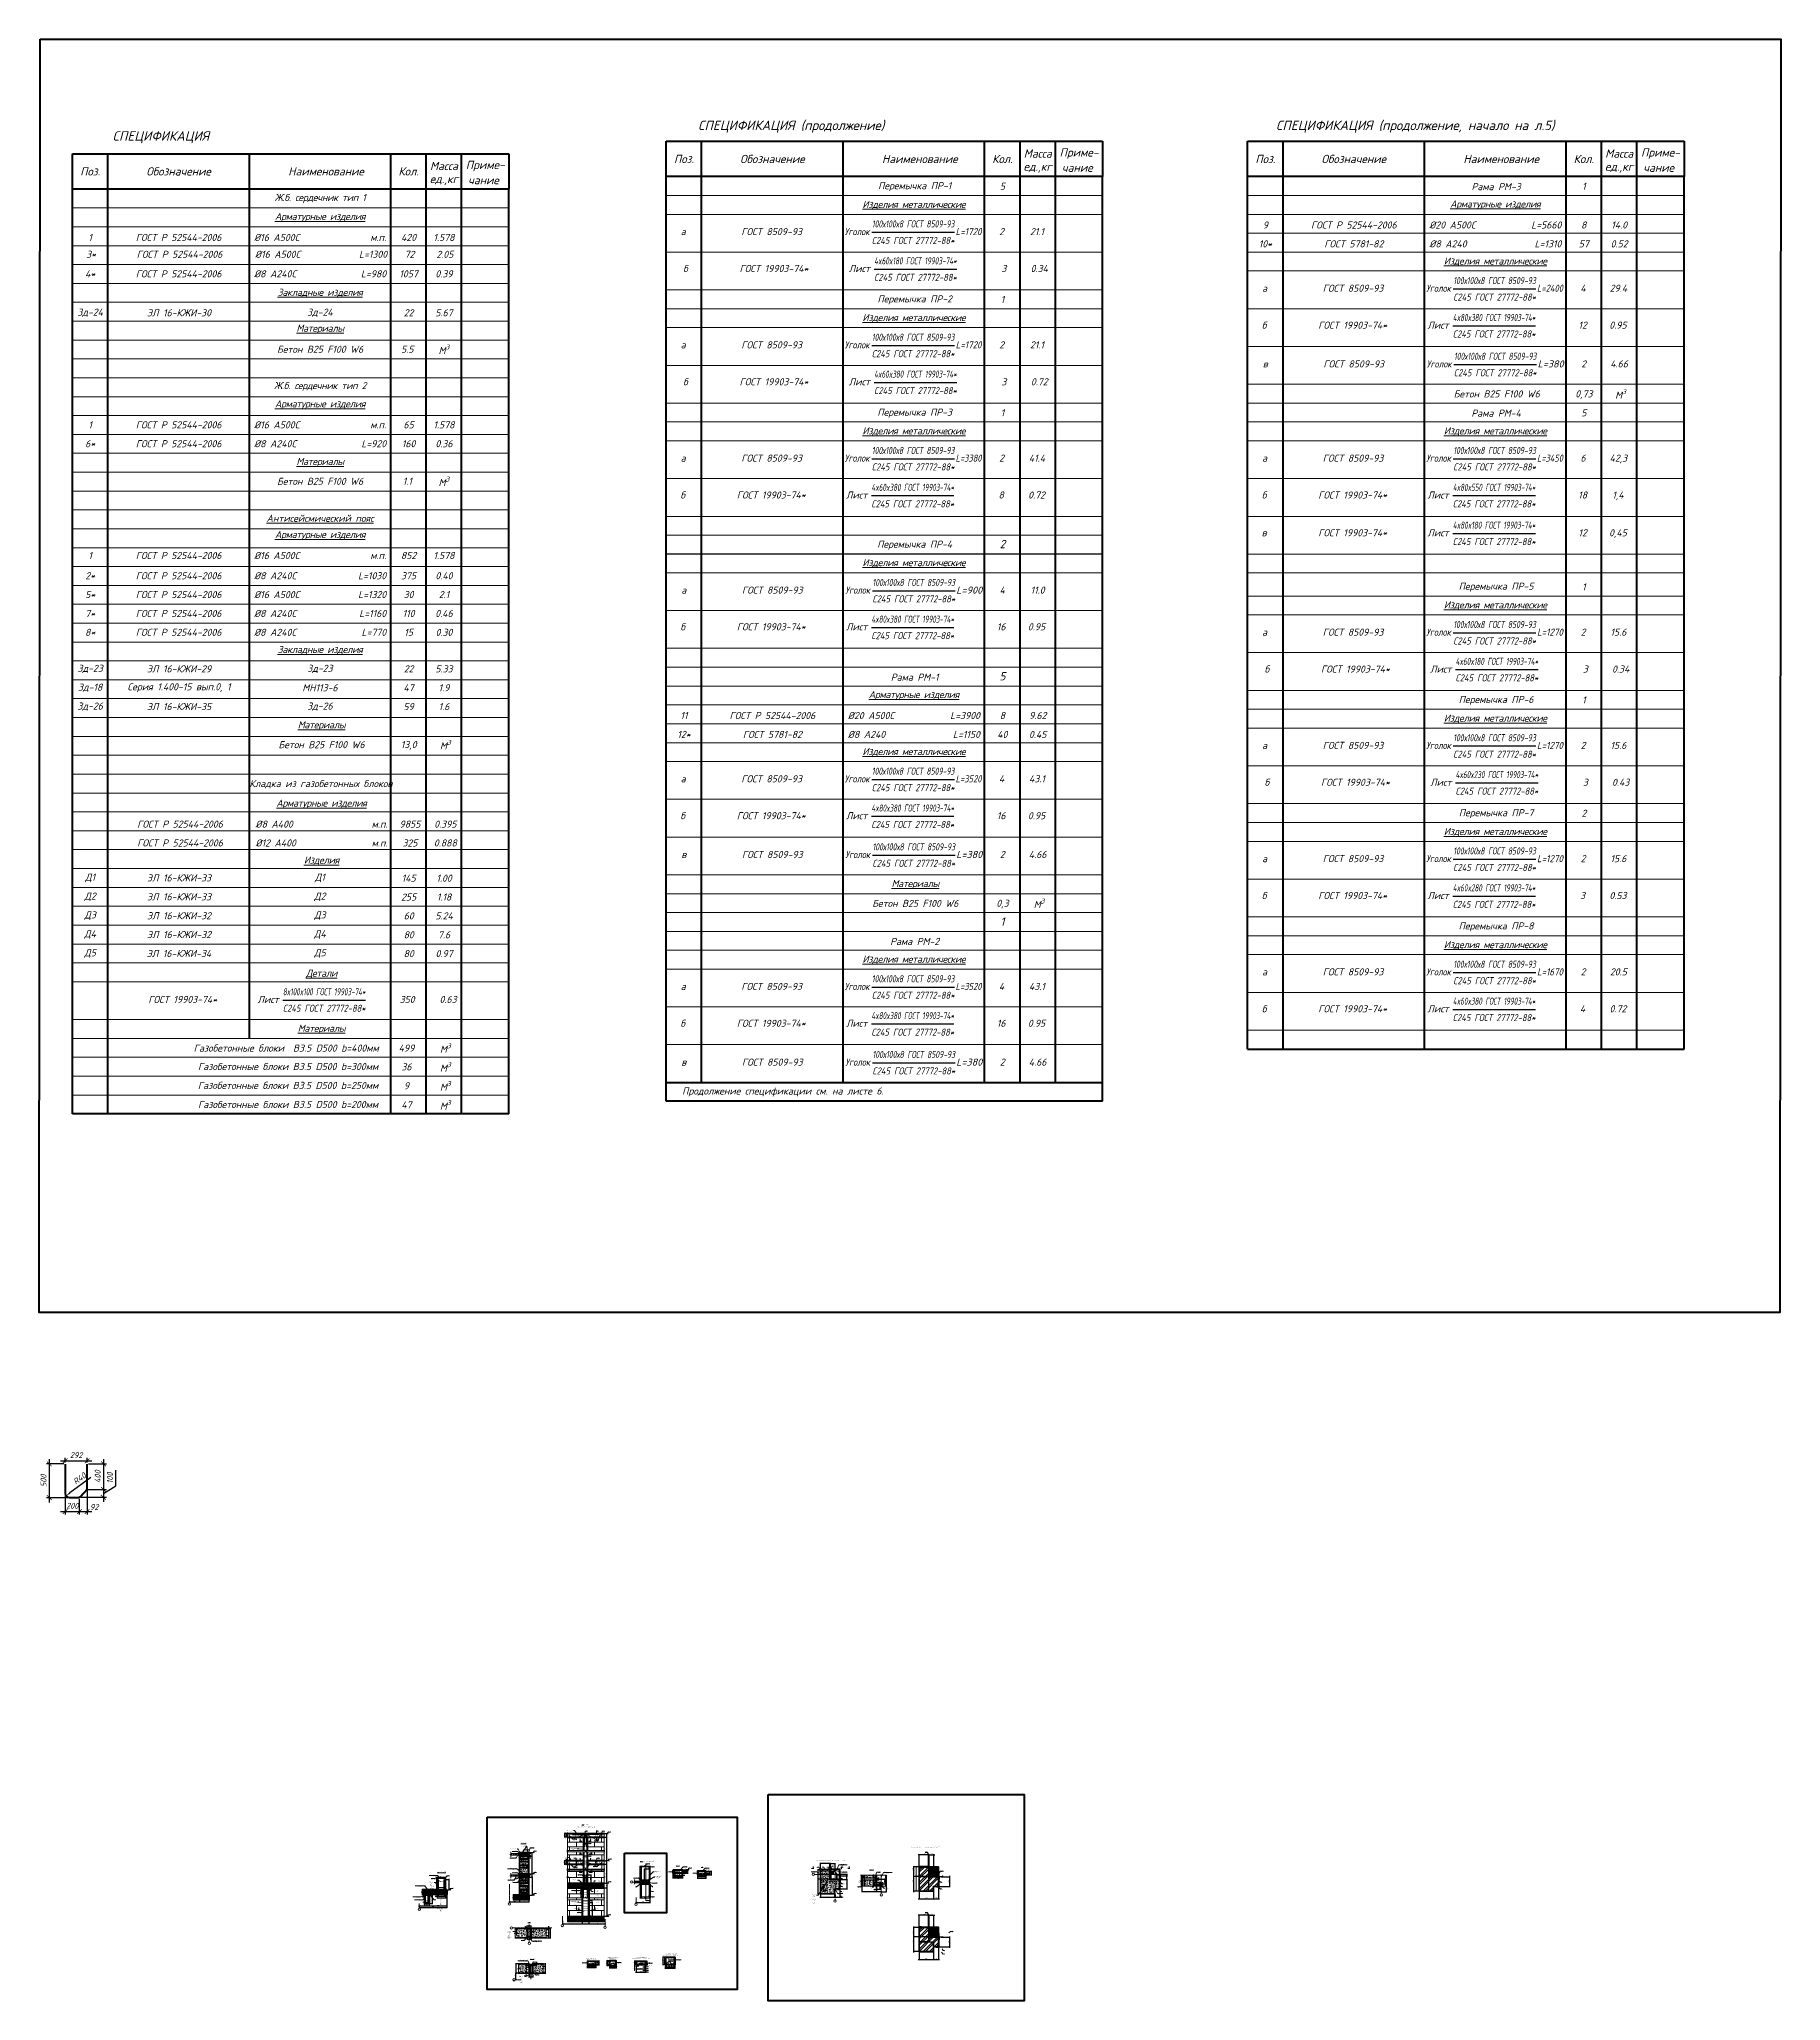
# Model space of a CAD drawing. Header units: millimetres. Extents: x -69292 to 68568, y 17750 to 120236.
# Drawn here: x -5269 to 68568, y 37094 to 120236 of the extents above; entities that cross this region are included whole.
import ezdxf
from ezdxf import colors
from ezdxf.entities.mleader import LeaderData, LeaderLine
from ezdxf.enums import TextEntityAlignment as Align
from ezdxf.math import Vec2, Vec3

# ---------------------------------------------------------------- set-up
doc = ezdxf.new("R2010")
doc.units = ezdxf.units.MM
doc.header["$PDMODE"] = 3
for name, pattern in [('DASHED2', [0.375, 0.25, -0.125]), ('GOST2.303 5', [24, 20, -1.5, 1, -1.5]), ('HIDDEN', [0.375, 0.25, -0.125])]:
    doc.linetypes.add(name, pattern=pattern)
doc.layers.get('0').update_dxf_attribs({"lineweight": 5})
doc.layers.get('Defpoints').update_dxf_attribs({"lineweight": 0})
for name, color, linetype, lineweight in [('!!!Металл', 7, 'Continuous', 15), ('!!!Металл разрез', 7, 'Continuous', 35), ('#Cварка', 96, 'Continuous', 30), ('#Dimensions', 7, 'Continuous', 9), ('#Арматура', 152, 'Continuous', 30), ('#Бетон разрез', 22, 'Continuous', 40), ('#Выноски', 7, 'Continuous', 15), ('#Газобетон', 152, 'Continuous', 35), ('#Газобетон вид', 150, 'Continuous', 18), ('#Границы штриховок', 7, 'Continuous', 20), ('#Оси', 7, 'Continuous', 9), ('#разм', 7, 'Continuous', 9), ('#стены наруж', 12, 'Continuous', 35), ('#Техт', 7, 'Continuous', 18), ('A-okno', 7, 'Continuous', 0), ('k_ Арматура', 3, 'Continuous', 50), ('k_ Каркасы', 66, 'Continuous', 0), ('k_ Размеры', 7, 'Continuous', 15), ('k_ Рамка', 251, 'Continuous', 40), ('колонны_Ном._пера__94', 252, 'Continuous', 5), ('колонны_Ном._пера__99', 7, 'Continuous', 40), ('Металл для узлов', 7, 'Continuous', 30), ('Тонкие линии', 7, 'Continuous', 5), ('Штриховка', 7, 'Continuous', 25)]:
    doc.layers.add(name, color=color, linetype=linetype, lineweight=lineweight)
for name, color, linetype, lineweight, true_color in [('#Hatch', 7, 'Continuous', 5, 0x525252), ('#Арматура вид_1', 7, 'Continuous', 35, 0x454545), ('#Арматура вид_2', 7, 'Continuous', 35, 0x616161), ('razmeru', 7, 'Continuous', 13, 0x000000)]:
    doc.layers.add(name, color=color, linetype=linetype, lineweight=lineweight, true_color=true_color)
doc.layers.add('#Текст', color=7, linetype='Continuous')
doc.layers.add('NoPrint', color=18, linetype='Continuous', plot=False)
doc.styles.add('GOST 2.304', font='isocpeui.ttf')
doc.styles.add('STEP PR', font='isocpeui.ttf')
doc.dimstyles.new('SPDS', dxfattribs={"dimscale": 10, "dimtxt": 2.5, "dimasz": 2, "dimexe": 1.25, "dimexo": 0.625, "dimtad": 1, "dimdec": 0, "dimrnd": 0.001, "dimtxsty": 'STEP PR', "dimblk": 'ARCHTICK', "dimcen": 2.5, "dimdle": 2, "dimclrd": 256, "dimclre": 256, "dimclrt": 7, "dimadec": 0, "dimazin": 2, "dimtfac": 0.75, "dimtdec": 0, "dimtmove": 1, "dimatfit": 3, "dimfxl": 1, "dimtolj": 1, "dimarcsym": 1})
pattern_1 = [(50, (528.1, 813.37), (91.09233, -7.96954), [9.525, -104.775]), (355, (528.1, 813.37), (-17.62171, 95.52842), [7.62, -83.8203]), (100.45144, (535.69, 812.7), (73.47062, 87.55888), [8.095, -89.04512]), (46.1842, (528.1, 838.77), (135.53952, -21.02116), [14.2875, -157.1625]), (96.63556, (539.4, 837.02), (118.70207, 123.71306), [12.1425, -133.5678]), (351.18415, (528.1, 838.77), (118.70207, 123.71306), [11.43, -125.72987]), (21, (540.8, 832.42), (75.8072, -51.1326), [9.525, -104.775]), (326, (540.8, 832.42), (30.90101, 92.09398), [7.62, -83.82]), (71.45144, (547.12, 828.16), (106.70821, 40.96138), [8.095, -89.04497]), (37.5, (528.1, 813.367), (1.544302, 42.27752), [0, -82.804, 0, -85.09, 0, -84.1375]), (7.5, (528.1, 813.367), (33.40983, 50.090287), [0, -48.514, 0, -80.899, 0, -32.0675]), (327.5, (499.78, 813.367), (67.795298, -2.864372), [0, -31.75, 0, -99.06, 0, -131.445]), (317.5, (487.08, 813.367), (74.06459, 12.713246), [0, -41.275, 0, -65.786, 0, -93.345])]

msp = doc.modelspace()

# ---------------------------------------------------------------- texts
at = {"layer": '#Dimensions', "style": 'STEP PR'}
for s, p in [('%%U2-2%%U (л.2,3)', (17871.4, 44542.9)), ('%%U1-1 (л.3)', (15262.8, 43750.5)), ('%%U 8 - 8 (л.2,3)', (11785, 42520.1)), ('(повернуто)', (20635.7, 42989.3)), ('%%Uв - в', (21806.6, 42805.4)), ('%%Uг-г', (22839.1, 42755.8)), ('%%UА - А', (30013.3, 42643.1)), ('%%Uж-ж', (15502.3, 40408.1))]:
    msp.add_text(s, height=40, dxfattribs=at).set_placement(p, align=Align.CENTER)
at = {"layer": '#Оси', "linetype": 'Continuous', "ltscale": 100, "style": 'GOST 2.304'}
for s, p in [('А', (27552.3, 42447.2)), ('Ц.О.', (19845.1, 42127.9)), ('А', (30434.4, 41579.8)), ('Г', (10844.1, 40974.1)), ('Г', (14665.4, 41190.2)), ('Г', (20036.4, 41177.8)), ('1', (28474, 41319.5)), ('Ц.О.', (16914.4, 40278.5)), ('Ц.О.', (18722.2, 40204.9)), ('Г', (14858.9, 37981.5))]:
    msp.add_text(s, height=35, dxfattribs=at).set_placement(p, align=Align.MIDDLE_CENTER)
at = {"layer": '#Техт', "char_height": 300, "width": 6000, "attachment_point": 5, "style": 'STEP PR'}
for s, insert in [('ЭЛ 16-КЖИ-30', (658.2, 108641.4)), ('ЭЛ 16-КЖИ-29', (658.2, 93546.5)), ('Серия 1.400-15 вып.0, 1 ', (658.2, 92747.1)), ('ЭЛ 16-КЖИ-35', (658.2, 91947.6)), ('ЭЛ 16-КЖИ-33', (658.2, 84685.4)), ('ЭЛ 16-КЖИ-33', (658.2, 83885.4)), ('ЭЛ 16-КЖИ-32', (658.2, 83085.4)), ('ЭЛ 16-КЖИ-32', (658.2, 82285.4)), ('ЭЛ 16-КЖИ-34', (658.2, 81485.4))]:
    msp.add_mtext(s, dxfattribs=dict(at, insert=insert))
at = {"style": 'STEP PR'}
for s, p in [('Приме-', (38814.9, 115390.9)), ('Приме-', (63465.2, 115390.9)), ('Поз.', (-3109.3, 114635.1)), ('Обозначение', (640.7, 114635.1)), ('Наименование', (6890.7, 114635.1)), ('Кол.', (10390.7, 114635.1)), ('Масса', (11890.7, 114863.9)), ('Приме-', (13640.7, 114863.9)), ('Поз.', (22064.9, 115162.1)), ('Обозначение', (25814.9, 115162.1)), ('Наименование', (32064.9, 115162.1)), ('Кол.', (35564.9, 115162.1)), ('ед.,кг', (37064.9, 114798.7)), ('Масса', (37064.9, 115390.9)), ('чание', (38741.7, 114790.2)), ('Поз.', (46715.2, 115162.1)), ('Обозначение', (50465.2, 115162.1)), ('Наименование', (56715.2, 115162.1)), ('Кол.', (60215.2, 115162.1)), ('ед.,кг', (61715.2, 114798.7)), ('Масса', (61715.2, 115390.9)), ('чание', (63392, 114790.2)), ('ед.,кг', (11890.7, 114271.8)), ('чание', (13567.5, 114263.2))]:
    msp.add_text(s, height=350, dxfattribs=at).set_placement(p, align=Align.MIDDLE)
for s, height, p in [('5', 300, (35570, 113854)), ('1', 300, (60220.3, 113854)), ('1', 300, (35570, 109054)), ('5.5', 300, (10336.9, 106947.1)), ('0,73', 300, (60220.3, 105054)), ('1', 300, (35570, 104254)), ('5', 300, (60220.3, 104254)), ('1.1', 300, (10336.9, 101350.5)), ('2', 350, (35570, 98661.3)), ('1', 300, (60220.3, 96877.4)), ('5', 350, (35570, 93061.3)), ('1', 300, (60220.3, 92077.4)), ('13,0', 300, (10395.8, 90188.1)), ('2', 300, (60220.3, 87277.4)), ('145', 300, (10395.8, 84527)), ('255', 300, (10395.8, 83727)), ('60', 300, (10395.8, 82927)), ('5.24', 300, (11895.8, 82927)), ('0,3', 300, (35570, 83461.3)), ('80', 300, (10395.8, 82127)), ('7.6', 300, (11895.8, 82127)), ('1', 350, (35570, 82661.3)), ('80', 300, (10395.8, 81327)), ('499', 300, (10301.4, 77325.7)), ('36', 300, (10301.4, 76525.7)), ('9', 300, (10301.4, 75725.7)), ('47', 300, (10301.4, 74918))]:
    msp.add_text(s, height=height, dxfattribs=at).set_placement(p, align=Align.CENTER)
at = {"color": 5, "style": 'STEP PR'}
for s, p in [('1.00', (11895.8, 84527)), ('1.18', (11895.8, 83727)), ('0.97', (11895.8, 81327))]:
    msp.add_text(s, height=300, dxfattribs=at).set_placement(p, align=Align.CENTER)
at = {"style": 'STEP PR'}
for s, insert, char_height, width, attachment_point in [('СПЕЦИФИКАЦИЯ (продолжение)', (26614.9, 116531.3), 400, 10700.842, 5), ('\\pi1772.2;СПЕЦИФИКАЦИЯ (продолжение, начало на л.5)', (45398.8, 116531.3), 400, 15609.213, 4), ('{\\fISOCPEUR|b1|i1|c204|p34;Перемычка ПР-1}', (31847.9, 113987), 300, 6000, 5), ('{\\fISOCPEUR|b1|i1|c204|p34;Рама РМ-3}', (56498.2, 113987), 300, 6000, 5), ('{\\fISOCPEUR|b1|i1|c204|p34;\\T0.95;Ж.б. сердечник тип 1}', (6640.7, 113485.4), 300, 6000, 5), ('{\\T0.95;\\LИзделия металлические}', (31814.9, 113212.1), 300, 6000, 5), ('{\\T0.95;\\LАрматурные изделия}', (56465.2, 113212.1), 300, 6000, 5), ('{\\T0.95;\\LАрматурные изделия}', (6640.7, 112685.4), 300, 6000, 5), ('{\\T0.95;\\LИзделия металлические}', (56465.2, 110812.1), 300, 6000, 5), ('{\\T0.95;\\LЗакладные изделия}', (6640.7, 109485.1), 300, 6000, 5), ('{\\fISOCPEUR|b1|i1|c204|p34;Перемычка ПР-2}', (31847.9, 109187), 300, 6000, 5), ('\\A1;Зд-24', (-3109.3, 108641.4), 300, 1535.108, 5), ('{\\T0.95;\\LМатериалы}', (6640.7, 107945), 300, 6000, 5), ('\\A1;Зд-24', (6631.9, 108641.4), 300, 6017.554, 5), ('22', (10390.7, 108641.4), 300, 1535.108, 5), ('5.67', (11890.7, 108641.4), 300, 1535.108, 5), ('{\\T0.95;\\LИзделия металлические}', (31814.9, 108412.1), 300, 6000, 5), ('\\A1;М{\\H0.7x;\\S3^ ;}', (11890.7, 107093.9), 300, 1500, 5), ('Бетон В25 F100 W6 ', (6640.7, 107093.9), 300, 6000, 5), ('{\\fISOCPEUR|b1|i1|c204|p34;\\T0.95;Ж.б. сердечник тип 2}', (6640.7, 105513.6), 300, 6000, 5), ('{\\T0.95;\\LАрматурные изделия}', (6640.7, 104741.9), 300, 6000, 5), ('Бетон В25 F100 W6 ', (56524.2, 105200.7), 300, 6000, 5), ('\\A1;М{\\H0.7x;\\S3^ ;}', (61774.2, 105200.7), 300, 1500, 5), ('{\\fISOCPEUR|b1|i1|c204|p34;Перемычка ПР-3}', (31847.9, 104387), 300, 6000, 5), ('{\\fISOCPEUR|b1|i1|c204|p34;Рама РМ-4}', (56498.2, 104387), 300, 6000, 5), ('{\\T0.95;\\LИзделия металлические}', (31814.9, 103612.1), 300, 6000, 5), ('{\\T0.95;\\LИзделия металлические}', (56465.2, 103612.1), 300, 6000, 5), ('{\\T0.95;\\LМатериалы}', (6640.7, 102297.2), 300, 6000, 5), ('Бетон В25 F100 W6 ', (6640.7, 101497.2), 300, 6000, 5), ('\\A1;М{\\H0.7x;\\S3^ ;}', (11890.7, 101497.2), 300, 1500, 5), ('{\\fISOCPEUR|b1|i1|c204|p34;\\LАнтисейсмический пояс\\A1; \\l \\A0; }', (6640.7, 99929.2), 300, 6000, 5), ('{\\T0.95;\\LАрматурные изделия}', (6640.7, 99203.1), 300, 6000, 5), ('{\\fISOCPEUR|b1|i1|c204|p34;Перемычка ПР-4}', (31847.9, 98794.4), 300, 6000, 5), ('{\\T0.95;\\LИзделия металлические}', (31814.9, 98026.8), 300, 6000, 5), ('{\\fISOCPEUR|b1|i1|c204|p34;Перемычка ПР-5}', (56498.2, 97010.4), 300, 6000, 5), ('{\\T0.95;\\LИзделия металлические}', (56465.2, 96235.5), 300, 6000, 5), ('{\\T0.95;\\LЗакладные изделия}', (6640.7, 94346.3), 300, 6000, 5), ('\\A1;Зд-23', (-3109.3, 93546.5), 300, 1535.108, 5), ('\\A1;Зд-23', (6631.9, 93546.5), 300, 6017.554, 5), ('22', (10390.7, 93546.5), 300, 1535.108, 5), ('5.33', (11890.7, 93546.5), 300, 1535.108, 5), ('{\\fISOCPEUR|b1|i1|c204|p34;Рама РМ-1}', (31847.9, 93194.4), 300, 6000, 5), ('\\A1;Зд-18', (-3109.3, 92747.1), 300, 1535.108, 5), ('\\A1;МН113-6', (6631.9, 92747.1), 300, 6017.554, 5), ('47', (10390.7, 92747.1), 300, 1535.108, 5), ('1.9', (11890.7, 92747.1), 300, 1535.108, 5), ('{\\T0.95;\\LАрматурные изделия}', (31814.9, 92419.5), 300, 6000, 5), ('{\\fISOCPEUR|b1|i1|c204|p34;Перемычка ПР-6}', (56498.2, 92210.4), 300, 6000, 5), ('\\A1;Зд-26', (-3109.3, 91947.6), 300, 1535.108, 5), ('\\A1;Зд-26', (6631.9, 91947.6), 300, 6017.554, 5), ('1.6', (11890.7, 91947.6), 300, 1535.108, 5), ('{\\T0.95;\\LИзделия металлические}', (56465.2, 91435.5), 300, 6000, 5), ('{\\T0.95;\\LМатериалы}', (6699.6, 91134.9), 300, 6000, 5), ('Бетон В25 F100 W6 ', (6699.6, 90334.9), 300, 6000, 5), ('\\A1;М{\\H0.7x;\\S3^ ;}', (11949.6, 90334.9), 300, 1500, 5), ('{\\T0.95;\\LИзделия металлические}', (31814.9, 90019.5), 300, 6000, 5), ('{\\fISOCPEUR|b1|i1|c204|p34;Кладка из газобетонных блоков\\A1; \\A0; }', (6673.7, 88660), 300, 6000, 5), ('{\\T0.95;\\LАрматурные изделия}', (6699.6, 87818.8), 300, 6000, 5), ('{\\fISOCPEUR|b1|i1|c204|p34;Перемычка ПР-7}', (56498.2, 87410.4), 300, 6000, 5), ('{\\T0.95;\\LИзделия металлические}', (56465.2, 86635.5), 300, 6000, 5), ('\\A1;Д1', (-3109.3, 84685.9), 300, 1535.108, 5), ('{\\T0.95;\\LИзделия}', (6699.6, 85418.8), 300, 6000, 5), ('\\A1;Д1', (6631.9, 84685.6), 300, 6017.554, 5), ('\\A1;Д2', (-3109.3, 83885.9), 300, 1535.108, 5), ('\\A1;Д2', (6631.9, 83885.6), 300, 6017.554, 5), ('{\\T0.95;\\LМатериалы}', (31873.8, 84408.1), 300, 6000, 5), ('\\A1;Д3', (-3109.3, 83085.9), 300, 1535.108, 5), ('\\A1;Д3', (6631.9, 83085.6), 300, 6017.554, 5), ('Бетон В25 F100 W6 ', (31873.8, 83608.1), 300, 6000, 5), ('\\A1;М{\\H0.7x;\\S3^ ;}', (37123.8, 83608.1), 300, 1500, 5), ('\\A1;Д4', (-3109.3, 82285.9), 300, 1535.108, 5), ('\\A1;Д4', (6631.9, 82285.6), 300, 6017.554, 5), ('{\\fISOCPEUR|b1|i1|c204|p34;Перемычка ПР-8}', (56498.2, 82610.4), 300, 6000, 5), ('\\A1;Д5', (-3109.3, 81485.9), 300, 1535.108, 5), ('\\A1;Д5', (6631.9, 81485.6), 300, 6017.554, 5), ('{\\fISOCPEUR|b1|i1|c204|p34;Рама РМ-2}', (31847.9, 81994.4), 300, 6000, 5), ('{\\T0.95;\\LИзделия металлические}', (56465.2, 81835.5), 300, 6000, 5), ('{\\T0.95;\\LДетали}', (6699.6, 80618.8), 300, 6000, 5), ('{\\T0.95;\\LИзделия металлические}', (31814.9, 81219.5), 300, 6000, 5), ('{\\T0.95;\\LМатериалы}', (6699.6, 78273.7), 300, 6000, 5), ('Газобетонные блоки  B3.5 D500 b=400мм', (5203.8, 77474.7), 300, 13500, 5), ('\\A1;М{\\H0.7x;\\S3^ ;}', (11949.6, 77473.7), 300, 1500, 5), ('Газобетонные блоки B3.5 D500 b=300мм', (5282.2, 76692.9), 300, 10331.106, 5), ('\\A1;М{\\H0.7x;\\S3^ ;}', (11949.6, 76673.7), 300, 1500, 5), ('Газобетонные блоки B3.5 D500 b=250мм', (5282.2, 75892.9), 300, 10331.106, 5), ('\\A1;М{\\H0.7x;\\S3^ ;}', (11949.6, 75873.7), 300, 1500, 5), ('Продолжение спецификации см. на листе 6. ', (26260.4, 75613.9), 300, 9191.057, 5), ('Газобетонные блоки B3.5 D500 b=200мм', (5282.2, 75085.1), 300, 10331.106, 5), ('\\A1;М{\\H0.7x;\\S3^ ;}', (11949.6, 75066), 300, 1500, 5)]:
    msp.add_mtext(s, dxfattribs=dict(at, insert=insert, char_height=char_height, width=width, attachment_point=attachment_point))
at = {"color": 7, "insert": (10390.7, 91947.6), "char_height": 300, "width": 1535.108, "attachment_point": 5, "style": 'STEP PR'}
msp.add_mtext('59', dxfattribs=at)
at = {"style": 'STEP PR', "flags": 8}
msp.add_attdef('СПЕЦИФИКАЦИЯ', (-2154.4, 115935.4), 'Спецификация', height=400, dxfattribs=at)
at = {"layer": 'k_ Размеры', "color": 7, "char_height": 25, "attachment_point": 5, "style": 'STEP PR'}
for insert in [(20515.8, 38397.1), (20515.8, 38331.8)]:
    msp.add_mtext('\\A1;тип 3', dxfattribs=dict(at, insert=insert))

# ---------------------------------------------------------------- blocks, each defined once
blk = doc.blocks.new('_ArchTick')
at = {"color": 0, "linetype": 'ByBlock', "const_width": 0.15}
blk.add_lwpolyline([(-0.5, -0.5), (0.5, 0.5)], dxfattribs=at)
blk = doc.blocks.new('*D11')
at = {"layer": '#Dimensions', "lineweight": -2, "transparency": 16777216}
for p, q in [((17943, 42431), (18129, 42431)), ((18116, 42451), (18116, 42054)), ((17975, 42074), (18129, 42074))]:
    blk.add_line(p, q, dxfattribs=at)
at = {"layer": 'Defpoints', "color": 0, "transparency": 16777216}
for p in [(17936, 42431), (17968, 42074), (18116, 42074)]:
    blk.add_point(p, dxfattribs=at)
at = {"layer": '#Dimensions', "lineweight": -2, "transparency": 16777216, "xscale": 20, "yscale": 20, "zscale": 20}
for p, rotation in [((18116, 42431), 90), ((18116, 42074), 270)]:
    blk.add_blockref('_ArchTick', p, dxfattribs=dict(at, rotation=rotation))
at = {"layer": '#Dimensions', "transparency": 16777216, "insert": (18089, 42252), "char_height": 25, "attachment_point": 5, "rotation": 90, "style": 'STEP PR'}
blk.add_mtext('\\A1;\\L1300', dxfattribs=at)
blk = doc.blocks.new('*U19')
at = {"color": 0, "linetype": 'ByBlock', "lineweight": -2}
for p, q in [((6.9, 0), (7.2, 1.2)), ((7.2, 1.2), (7.9, -1.3)), ((6.9, 0), (0, 0)), ((7.9, -1.3), (8.2, 0)), ((15.1, 0), (8.2, 0))]:
    blk.add_line(p, q, dxfattribs=at)
blk = doc.blocks.new('*U13')
at = {"color": 0, "linetype": 'ByBlock', "lineweight": -2}
for p, q in [((6.9, 0), (7.2, 1.2)), ((7.2, 1.2), (7.9, -1.3)), ((6.9, 0), (0, 0)), ((7.9, -1.3), (8.2, 0)), ((15.1, 0), (8.2, 0))]:
    blk.add_line(p, q, dxfattribs=at)
blk = doc.blocks.new('*U6')
at = {"layer": '#Арматура', "lineweight": 0}
h = blk.add_hatch(dxfattribs=at)
h.set_pattern_fill('ANSI31', scale=1.6)
edge = h.paths.add_edge_path()
edge.add_arc((0, 8), 8, 0, 360)
blk.add_circle((0, 8), 8)
blk = doc.blocks.new('*U21')
at = {"color": 0, "linetype": 'ByBlock', "lineweight": -2}
for p, q in [((2.78125, 0), (3.09375, 1.25)), ((3.09375, 1.25), (3.71875, -1.25)), ((2.78125, 0), (0, 0)), ((3.71875, -1.25), (4.03125, 0)), ((6.8125, 0), (4.03125, 0))]:
    blk.add_line(p, q, dxfattribs=at)
blk = doc.blocks.new('*U15')
for p, q in [((-0.5, 0.5), (0.5, -0.5)), ((0.5, 0.5), (-0.5, -0.5)), ((1.5, 0.5), (2.5, -0.5)), ((2.5, 0.5), (1.5, -0.5)), ((3.5, 0.5), (4.5, -0.5)), ((4.5, 0.5), (3.5, -0.5))]:
    blk.add_line(p, q)
blk = doc.blocks.new('*U27')
at = {"color": 0, "linetype": 'ByBlock', "lineweight": -2}
for p, q in [((62.4, 0), (62.7, 1.2)), ((62.7, 1.2), (63.3, -1.3)), ((62.4, 0), (0, 0)), ((63.3, -1.3), (63.6, 0)), ((126, 0), (63.6, 0))]:
    blk.add_line(p, q, dxfattribs=at)
blk = doc.blocks.new('*U171')
at = {"color": 0, "linetype": 'ByBlock', "lineweight": -2}
for p, q in [((62.2, 0), (62.6, 1.2)), ((62.6, 1.2), (63.2, -1.3)), ((62.2, 0), (0, 0)), ((63.2, -1.3), (63.5, 0)), ((125.7, 0), (63.5, 0))]:
    blk.add_line(p, q, dxfattribs=at)
blk = doc.blocks.new('*U16')
at = {"layer": '#разм', "ltscale": 100, "elevation": 0}
for points in [[(4575899, -921000), (4577323, -921000)], [(4577173, -920400), (4578375, -920400)], [(4577173, -921000), (4577173, -920400)]]:
    blk.add_lwpolyline(points, dxfattribs=at)
at = {"layer": 'A-okno', "color": 0, "lineweight": 50, "ltscale": 100, "elevation": 0}
for points in [[(4577173, -921000), (4576973, -920800)], [(4577173, -921000), (4577373, -920800)]]:
    blk.add_lwpolyline(points, dxfattribs=at)
at = {"layer": '#разм', "style": 'STEP PR'}
for tag, p in [('ОТМЕТКА', (4577216, -920299)), ('ПРИМЕЧАНИЕ', (4577314, -920711))]:
    blk.add_attdef(tag, p, '', height=250, dxfattribs=at)
blk = doc.blocks.new('*U22')
at = {"color": 0, "linetype": 'ByBlock', "lineweight": -2}
for p, q in [((26.1, 0), (26.4, 1.2)), ((26.4, 1.2), (27, -1.3)), ((26.1, 0), (0, 0)), ((27, -1.3), (27.4, 0)), ((53.5, 0), (27.4, 0))]:
    blk.add_line(p, q, dxfattribs=at)
blk = doc.blocks.new('*U28')
at = {"ltscale": 100}
h = blk.add_hatch(color=256, dxfattribs=at)
h.dxf.hatch_style = 1
h.paths.add_polyline_path([(1665, 700), (1665, 770), (665, 770), (665, 700)])
h = blk.add_hatch(color=256, dxfattribs=at)
h.dxf.hatch_style = 1
h.paths.add_polyline_path([(1415, 1070), (1365, 1070), (1315, 1070), (1365, 770)])
at = {"linetype": 'Continuous', "ltscale": 100}
for p, q in [((1665, 770), (665, 770)), ((665, 700), (1665, 700)), ((1365, 770), (1315, 1070)), ((1315, 1070), (1365, 1070)), ((1415, 1070), (1365, 1070)), ((1365, 770), (1415, 1070)), ((1665, 700), (1665, 770))]:
    blk.add_line(p, q, dxfattribs=at)
blk.add_lwpolyline([(665, 700), (665, 770)], dxfattribs=at)
at = {"linetype": 'Continuous', "ltscale": 100, "extrusion": (1, -1e-16, 0), "elevation": 1365}
blk.add_lwpolyline([(1660, 0), (1070, 0)], dxfattribs=at)
at = {"ltscale": 100, "style": 'STEP PR'}
blk.add_attdef('Nh', text='', height=350, dxfattribs=at).set_placement((1799, 1222), align=Align.RIGHT)
blk = doc.blocks.new('*U20')
at = {"ltscale": 100}
h = blk.add_hatch(color=256, dxfattribs=at)
h.dxf.hatch_style = 1
h.paths.add_polyline_path([(665, 700), (665, 770), (-335, 770), (-335, 700)])
h = blk.add_hatch(color=256, dxfattribs=at)
h.dxf.hatch_style = 1
h.paths.add_polyline_path([(-85, 1070), (-35, 1070), (15, 1070), (-35, 770)])
at = {"linetype": 'Continuous', "ltscale": 100}
for p, q in [((-335, 700), (-335, 770)), ((-335, 770), (665, 770)), ((665, 700), (-335, 700)), ((-85, 1070), (-35, 1070)), ((-35, 770), (-85, 1070)), ((-35, 770), (15, 1070)), ((15, 1070), (-35, 1070))]:
    blk.add_line(p, q, dxfattribs=at)
at = {"linetype": 'Continuous', "ltscale": 100, "extrusion": (-1, -1e-16, 0), "elevation": 35}
blk.add_lwpolyline([(-1660, 0), (-1070, 0)], dxfattribs=at)
at = {"linetype": 'Continuous', "ltscale": 100}
blk.add_lwpolyline([(665, 700), (665, 770)], dxfattribs=at)
at = {"ltscale": 100, "style": 'STEP PR'}
blk.add_attdef('Nh', text='', height=350, dxfattribs=at).set_placement((-192, 1222), align=Align.RIGHT)
blk = doc.blocks.new('*D23')
at = {"layer": '#Dimensions', "lineweight": -2, "transparency": 16777216}
for p, q in [((18686, 42882), (18805, 42882)), ((18792, 42054), (18792, 42902)), ((18686, 42074), (18805, 42074))]:
    blk.add_line(p, q, dxfattribs=at)
at = {"layer": 'Defpoints', "color": 0, "transparency": 16777216}
for p in [(18680, 42882), (18792, 42882), (18680, 42074)]:
    blk.add_point(p, dxfattribs=at)
at = {"layer": '#Dimensions', "lineweight": -2, "transparency": 16777216, "xscale": 20, "yscale": 20, "zscale": 20}
for p, rotation in [((18792, 42882), 90), ((18792, 42074), 270)]:
    blk.add_blockref('_ArchTick', p, dxfattribs=dict(at, rotation=rotation))
at = {"layer": '#Dimensions', "transparency": 16777216, "insert": (18765, 42478), "char_height": 25, "attachment_point": 5, "rotation": 90, "style": 'STEP PR'}
blk.add_mtext('\\A1;\\L3220*\\P', dxfattribs=at)
blk = doc.blocks.new('*D24')
at = {"layer": '#Dimensions', "lineweight": -2, "transparency": 16777216}
for p, q in [((18686, 43032), (18805, 43032)), ((18686, 42882), (18805, 42882)), ((18792, 42862), (18792, 43052))]:
    blk.add_line(p, q, dxfattribs=at)
at = {"layer": 'Defpoints', "color": 0, "transparency": 16777216}
for p in [(18680, 43032), (18680, 42882), (18792, 43032)]:
    blk.add_point(p, dxfattribs=at)
at = {"layer": '#Dimensions', "lineweight": -2, "transparency": 16777216, "xscale": 20, "yscale": 20, "zscale": 20}
for p, rotation in [((18792, 43032), 90), ((18792, 42882), 270)]:
    blk.add_blockref('_ArchTick', p, dxfattribs=dict(at, rotation=rotation))
at = {"layer": '#Dimensions', "transparency": 16777216, "insert": (18768, 42957), "char_height": 25, "attachment_point": 5, "rotation": 90, "style": 'STEP PR'}
blk.add_mtext('\\A1;150', dxfattribs=at)
blk = doc.blocks.new('*D25')
at = {"layer": '#Dimensions', "lineweight": -2, "transparency": 16777216}
for p, q in [((18686, 44028), (18805, 44028)), ((18792, 43012), (18792, 44048)), ((18686, 43032), (18805, 43032))]:
    blk.add_line(p, q, dxfattribs=at)
at = {"layer": 'Defpoints', "color": 0, "transparency": 16777216}
for p in [(18680, 44028), (18792, 44028), (18680, 43032)]:
    blk.add_point(p, dxfattribs=at)
at = {"layer": '#Dimensions', "lineweight": -2, "transparency": 16777216, "xscale": 20, "yscale": 20, "zscale": 20}
for p, rotation in [((18792, 44028), 90), ((18792, 43032), 270)]:
    blk.add_blockref('_ArchTick', p, dxfattribs=dict(at, rotation=rotation))
at = {"layer": '#Dimensions', "transparency": 16777216, "insert": (18765, 43530), "char_height": 25, "attachment_point": 5, "rotation": 90, "style": 'STEP PR'}
blk.add_mtext('\\A1;\\L2980*', dxfattribs=at)
blk = doc.blocks.new('*D26')
at = {"layer": '#Dimensions', "lineweight": -2, "transparency": 16777216}
for p, q in [((18686, 44178), (18805, 44178)), ((18792, 44008), (18792, 44198)), ((18686, 44028), (18805, 44028))]:
    blk.add_line(p, q, dxfattribs=at)
at = {"layer": 'Defpoints', "color": 0, "transparency": 16777216}
for p in [(18680, 44178), (18792, 44178), (18680, 44028)]:
    blk.add_point(p, dxfattribs=at)
at = {"layer": '#Dimensions', "lineweight": -2, "transparency": 16777216, "xscale": 20, "yscale": 20, "zscale": 20}
for p, rotation in [((18792, 44178), 90), ((18792, 44028), 270)]:
    blk.add_blockref('_ArchTick', p, dxfattribs=dict(at, rotation=rotation))
at = {"layer": '#Dimensions', "transparency": 16777216, "insert": (18768, 44103), "char_height": 25, "attachment_point": 5, "rotation": 90, "style": 'STEP PR'}
blk.add_mtext('\\A1;150', dxfattribs=at)
blk = doc.blocks.new('*U55')
at = {"ltscale": 100}
h = blk.add_hatch(color=256, dxfattribs=at)
h.dxf.hatch_style = 1
h.paths.add_polyline_path([(1665, 700), (1665, 770), (665, 770), (665, 700)])
h = blk.add_hatch(color=256, dxfattribs=at)
h.dxf.hatch_style = 1
h.paths.add_polyline_path([(1415, 1070), (1365, 1070), (1315, 1070), (1365, 770)])
at = {"linetype": 'Continuous', "ltscale": 100}
for p, q in [((1665, 770), (665, 770)), ((665, 700), (1665, 700)), ((1365, 770), (1315, 1070)), ((1315, 1070), (1365, 1070)), ((1415, 1070), (1365, 1070)), ((1365, 770), (1415, 1070)), ((1665, 700), (1665, 770))]:
    blk.add_line(p, q, dxfattribs=at)
blk.add_lwpolyline([(665, 700), (665, 770)], dxfattribs=at)
at = {"linetype": 'Continuous', "ltscale": 100, "extrusion": (1, -1e-16, 0), "elevation": 1365}
blk.add_lwpolyline([(1660, 0), (1070, 0)], dxfattribs=at)
at = {"ltscale": 100, "style": 'STEP PR'}
blk.add_attdef('Nh', text='', height=350, dxfattribs=at).set_placement((1799, 1222), align=Align.RIGHT)
blk = doc.blocks.new('*D30')
at = {"layer": '#Dimensions', "lineweight": -2, "transparency": 16777216}
for p, q in [((17122, 44178), (17055, 44178)), ((17122, 44148), (17055, 44148)), ((17067, 44198), (17067, 44128))]:
    blk.add_line(p, q, dxfattribs=at)
at = {"layer": 'Defpoints', "color": 0, "transparency": 16777216}
for p in [(17067, 44148), (17128, 44178), (17128, 44148)]:
    blk.add_point(p, dxfattribs=at)
at = {"layer": '#Dimensions', "lineweight": -2, "transparency": 16777216, "xscale": 20, "yscale": 20, "zscale": 20}
for p, rotation in [((17067, 44178), 90), ((17067, 44148), 270)]:
    blk.add_blockref('_ArchTick', p, dxfattribs=dict(at, rotation=rotation))
at = {"layer": '#Dimensions', "transparency": 16777216, "insert": (17043, 44221), "char_height": 25, "attachment_point": 5, "rotation": 90, "style": 'STEP PR'}
blk.add_mtext('\\A1;30', dxfattribs=at)
blk = doc.blocks.new('*D31')
at = {"layer": '#Dimensions', "lineweight": -2, "transparency": 16777216}
for p, q in [((17122, 44148), (17055, 44148)), ((17067, 44168), (17067, 44038)), ((17122, 44058), (17055, 44058))]:
    blk.add_line(p, q, dxfattribs=at)
at = {"layer": 'Defpoints', "color": 0, "transparency": 16777216}
for p in [(17128, 44148), (17067, 44058), (17128, 44058)]:
    blk.add_point(p, dxfattribs=at)
at = {"layer": '#Dimensions', "lineweight": -2, "transparency": 16777216, "xscale": 20, "yscale": 20, "zscale": 20}
for p, rotation in [((17067, 44148), 90), ((17067, 44058), 270)]:
    blk.add_blockref('_ArchTick', p, dxfattribs=dict(at, rotation=rotation))
at = {"layer": '#Dimensions', "transparency": 16777216, "insert": (17043, 44103), "char_height": 25, "attachment_point": 5, "rotation": 90, "style": 'STEP PR'}
blk.add_mtext('\\A1;90', dxfattribs=at)
blk = doc.blocks.new('*D32')
at = {"layer": '#Dimensions', "lineweight": -2, "transparency": 16777216}
for p, q in [((17067, 44078), (17067, 44008)), ((17122, 44058), (17055, 44058)), ((17122, 44028), (17055, 44028))]:
    blk.add_line(p, q, dxfattribs=at)
at = {"layer": 'Defpoints', "color": 0, "transparency": 16777216}
for p in [(17067, 44028), (17128, 44058), (17128, 44028)]:
    blk.add_point(p, dxfattribs=at)
at = {"layer": '#Dimensions', "lineweight": -2, "transparency": 16777216, "xscale": 20, "yscale": 20, "zscale": 20}
for p, rotation in [((17067, 44058), 90), ((17067, 44028), 270)]:
    blk.add_blockref('_ArchTick', p, dxfattribs=dict(at, rotation=rotation))
at = {"layer": '#Dimensions', "transparency": 16777216, "insert": (17056, 43980), "char_height": 25, "attachment_point": 5, "rotation": 90, "style": 'STEP PR'}
blk.add_mtext('\\A1;30', dxfattribs=at)
blk = doc.blocks.new('*D33')
at = {"layer": '#Dimensions', "lineweight": -2, "transparency": 16777216}
for p, q in [((17122, 44178), (16987, 44178)), ((17000, 44198), (17000, 44008)), ((17122, 44028), (16987, 44028))]:
    blk.add_line(p, q, dxfattribs=at)
at = {"layer": 'Defpoints', "color": 0, "transparency": 16777216}
for p in [(17128, 44178), (17000, 44028), (17128, 44028)]:
    blk.add_point(p, dxfattribs=at)
at = {"layer": '#Dimensions', "lineweight": -2, "transparency": 16777216, "xscale": 20, "yscale": 20, "zscale": 20}
for p, rotation in [((17000, 44178), 90), ((17000, 44028), 270)]:
    blk.add_blockref('_ArchTick', p, dxfattribs=dict(at, rotation=rotation))
at = {"layer": '#Dimensions', "transparency": 16777216, "insert": (16975, 44103), "char_height": 25, "attachment_point": 5, "rotation": 90, "style": 'STEP PR'}
blk.add_mtext('\\A1;150', dxfattribs=at)
blk = doc.blocks.new('*D37')
at = {"layer": '#Dimensions', "lineweight": -2, "transparency": 16777216}
for p, q in [((17122, 43032), (17059, 43032)), ((17122, 43002), (17059, 43002)), ((17071, 43114), (17071, 43032)), ((17071, 43052), (17071, 42982))]:
    blk.add_line(p, q, dxfattribs=at)
at = {"layer": 'Defpoints', "color": 0, "transparency": 16777216}
for p in [(17071, 43002), (17128, 43032), (17128, 43002)]:
    blk.add_point(p, dxfattribs=at)
at = {"layer": '#Dimensions', "lineweight": -2, "transparency": 16777216, "xscale": 20, "yscale": 20, "zscale": 20}
for p, rotation in [((17071, 43032), 90), ((17071, 43002), 270)]:
    blk.add_blockref('_ArchTick', p, dxfattribs=dict(at, rotation=rotation))
at = {"layer": '#Dimensions', "transparency": 16777216, "insert": (17047, 43084), "char_height": 25, "attachment_point": 5, "rotation": 90, "style": 'STEP PR'}
blk.add_mtext('\\A1;30', dxfattribs=at)
blk = doc.blocks.new('*D34')
at = {"layer": '#Dimensions', "lineweight": -2, "transparency": 16777216}
for p, q in [((17122, 43002), (17059, 43002)), ((17122, 42912), (17059, 42912)), ((17071, 43022), (17071, 42892))]:
    blk.add_line(p, q, dxfattribs=at)
at = {"layer": 'Defpoints', "color": 0, "transparency": 16777216}
for p in [(17071, 42912), (17128, 43002), (17128, 42912)]:
    blk.add_point(p, dxfattribs=at)
at = {"layer": '#Dimensions', "lineweight": -2, "transparency": 16777216, "xscale": 20, "yscale": 20, "zscale": 20}
for p, rotation in [((17071, 43002), 90), ((17071, 42912), 270)]:
    blk.add_blockref('_ArchTick', p, dxfattribs=dict(at, rotation=rotation))
at = {"layer": '#Dimensions', "transparency": 16777216, "insert": (17047, 42957), "char_height": 25, "attachment_point": 5, "rotation": 90, "style": 'STEP PR'}
blk.add_mtext('\\A1;90', dxfattribs=at)
blk = doc.blocks.new('*D35')
at = {"layer": '#Dimensions', "lineweight": -2, "transparency": 16777216}
for p, q in [((17122, 42912), (17059, 42912)), ((17122, 42882), (17059, 42882)), ((17071, 42932), (17071, 42862))]:
    blk.add_line(p, q, dxfattribs=at)
at = {"layer": 'Defpoints', "color": 0, "transparency": 16777216}
for p in [(17071, 42882), (17128, 42912), (17128, 42882)]:
    blk.add_point(p, dxfattribs=at)
at = {"layer": '#Dimensions', "lineweight": -2, "transparency": 16777216, "xscale": 20, "yscale": 20, "zscale": 20}
for p, rotation in [((17071, 42912), 90), ((17071, 42882), 270)]:
    blk.add_blockref('_ArchTick', p, dxfattribs=dict(at, rotation=rotation))
at = {"layer": '#Dimensions', "transparency": 16777216, "insert": (17060, 42843), "char_height": 25, "attachment_point": 5, "rotation": 90, "style": 'STEP PR'}
blk.add_mtext('\\A1;30', dxfattribs=at)
blk = doc.blocks.new('*D36')
at = {"layer": '#Dimensions', "lineweight": -2, "transparency": 16777216}
for p, q in [((17122, 43032), (16992, 43032)), ((17122, 42882), (16992, 42882)), ((17004, 43052), (17004, 42862))]:
    blk.add_line(p, q, dxfattribs=at)
at = {"layer": 'Defpoints', "color": 0, "transparency": 16777216}
for p in [(17004, 42882), (17128, 43032), (17128, 42882)]:
    blk.add_point(p, dxfattribs=at)
at = {"layer": '#Dimensions', "lineweight": -2, "transparency": 16777216, "xscale": 20, "yscale": 20, "zscale": 20}
for p, rotation in [((17004, 43032), 90), ((17004, 42882), 270)]:
    blk.add_blockref('_ArchTick', p, dxfattribs=dict(at, rotation=rotation))
at = {"layer": '#Dimensions', "transparency": 16777216, "insert": (16980, 42957), "char_height": 25, "attachment_point": 5, "rotation": 90, "style": 'STEP PR'}
blk.add_mtext('\\A1;150', dxfattribs=at)
blk = doc.blocks.new('*D38')
at = {"layer": '#Dimensions', "lineweight": -2, "transparency": 16777216}
for p, q in [((17948, 42808), (18018, 42808)), ((17968, 42876), (17968, 42796)), ((17998, 42886), (17998, 42796))]:
    blk.add_line(p, q, dxfattribs=at)
at = {"layer": 'Defpoints', "color": 0, "transparency": 16777216}
for p in [(17968, 42882), (17998, 42892), (17998, 42808)]:
    blk.add_point(p, dxfattribs=at)
at = {"layer": '#Dimensions', "lineweight": -2, "transparency": 16777216, "xscale": 20, "yscale": 20, "zscale": 20, "rotation": 180}
blk.add_blockref('_ArchTick', (17968, 42808), dxfattribs=at)
at = {"layer": '#Dimensions', "lineweight": -2, "transparency": 16777216, "xscale": 20, "yscale": 20, "zscale": 20}
blk.add_blockref('_ArchTick', (17998, 42808), dxfattribs=at)
at = {"layer": '#Dimensions', "transparency": 16777216, "insert": (18040, 42825), "char_height": 25, "attachment_point": 5, "style": 'STEP PR'}
blk.add_mtext('\\A1;30', dxfattribs=at)
blk = doc.blocks.new('*D39')
at = {"layer": '#Dimensions', "lineweight": -2, "transparency": 16777216}
for p, q in [((17828, 42808), (17758, 42808)), ((17778, 42886), (17778, 42796)), ((17808, 42876), (17808, 42796))]:
    blk.add_line(p, q, dxfattribs=at)
at = {"layer": 'Defpoints', "color": 0, "transparency": 16777216}
for p in [(17778, 42892), (17778, 42808), (17808, 42882)]:
    blk.add_point(p, dxfattribs=at)
at = {"layer": '#Dimensions', "lineweight": -2, "transparency": 16777216, "xscale": 20, "yscale": 20, "zscale": 20, "rotation": 180}
blk.add_blockref('_ArchTick', (17778, 42808), dxfattribs=at)
at = {"layer": '#Dimensions', "lineweight": -2, "transparency": 16777216, "xscale": 20, "yscale": 20, "zscale": 20}
blk.add_blockref('_ArchTick', (17808, 42808), dxfattribs=at)
at = {"layer": '#Dimensions', "transparency": 16777216, "insert": (17739, 42824), "char_height": 25, "attachment_point": 5, "style": 'STEP PR'}
blk.add_mtext('\\A1;30', dxfattribs=at)
blk = doc.blocks.new('*D42')
at = {"layer": '#Dimensions', "lineweight": -2, "transparency": 16777216}
for p, q in [((22017, 42649), (22240, 42649)), ((22017, 42499), (22240, 42499)), ((22227, 42479), (22227, 42669))]:
    blk.add_line(p, q, dxfattribs=at)
at = {"layer": 'Defpoints', "color": 0, "transparency": 16777216}
for p in [(22011, 42649), (22011, 42499), (22227, 42649)]:
    blk.add_point(p, dxfattribs=at)
at = {"layer": '#Dimensions', "lineweight": -2, "transparency": 16777216, "xscale": 20, "yscale": 20, "zscale": 20}
for p, rotation in [((22227, 42649), 90), ((22227, 42499), 270)]:
    blk.add_blockref('_ArchTick', p, dxfattribs=dict(at, rotation=rotation))
at = {"layer": '#Dimensions', "transparency": 16777216, "insert": (22203, 42574), "char_height": 25, "attachment_point": 5, "rotation": 90, "style": 'STEP PR'}
blk.add_mtext('\\A1;150', dxfattribs=at)
blk = doc.blocks.new('*D43')
at = {"layer": '#Dimensions', "lineweight": -2, "transparency": 16777216}
for p, q in [((21611, 42643), (21611, 42337)), ((22011, 42643), (22011, 42337)), ((21591, 42350), (22031, 42350))]:
    blk.add_line(p, q, dxfattribs=at)
at = {"layer": 'Defpoints', "color": 0, "transparency": 16777216}
for p in [(21611, 42649), (22011, 42649), (22011, 42350)]:
    blk.add_point(p, dxfattribs=at)
at = {"layer": '#Dimensions', "lineweight": -2, "transparency": 16777216, "xscale": 20, "yscale": 20, "zscale": 20, "rotation": 180}
blk.add_blockref('_ArchTick', (21611, 42350), dxfattribs=at)
at = {"layer": '#Dimensions', "lineweight": -2, "transparency": 16777216, "xscale": 20, "yscale": 20, "zscale": 20}
blk.add_blockref('_ArchTick', (22011, 42350), dxfattribs=at)
at = {"layer": '#Dimensions', "transparency": 16777216, "insert": (21811, 42374), "char_height": 25, "attachment_point": 5, "style": 'STEP PR'}
blk.add_mtext('\\A1;400', dxfattribs=at)
blk = doc.blocks.new('*D44')
at = {"layer": '#Dimensions', "lineweight": -2, "transparency": 16777216}
for p, q in [((21621, 42407), (22001, 42407)), ((21641, 42523), (21641, 42395)), ((21981, 42523), (21981, 42395))]:
    blk.add_line(p, q, dxfattribs=at)
at = {"layer": 'Defpoints', "color": 0, "transparency": 16777216}
for p in [(21641, 42529), (21981, 42529), (21981, 42407)]:
    blk.add_point(p, dxfattribs=at)
at = {"layer": '#Dimensions', "lineweight": -2, "transparency": 16777216, "xscale": 20, "yscale": 20, "zscale": 20, "rotation": 180}
blk.add_blockref('_ArchTick', (21641, 42407), dxfattribs=at)
at = {"layer": '#Dimensions', "lineweight": -2, "transparency": 16777216, "xscale": 20, "yscale": 20, "zscale": 20}
blk.add_blockref('_ArchTick', (21981, 42407), dxfattribs=at)
at = {"layer": '#Dimensions', "transparency": 16777216, "insert": (21811, 42432), "char_height": 25, "attachment_point": 5, "style": 'STEP PR'}
blk.add_mtext('\\A1;340', dxfattribs=at)
blk = doc.blocks.new('*D45')
at = {"layer": '#Dimensions', "lineweight": -2, "transparency": 16777216}
for p, q in [((21961, 42407), (22031, 42407)), ((21981, 42523), (21981, 42395)), ((22011, 42493), (22011, 42395)), ((22097, 42407), (22011, 42407))]:
    blk.add_line(p, q, dxfattribs=at)
at = {"layer": 'Defpoints', "color": 0, "transparency": 16777216}
for p in [(21981, 42529), (22011, 42499), (22011, 42407)]:
    blk.add_point(p, dxfattribs=at)
at = {"layer": '#Dimensions', "lineweight": -2, "transparency": 16777216, "xscale": 20, "yscale": 20, "zscale": 20, "rotation": 180}
blk.add_blockref('_ArchTick', (21981, 42407), dxfattribs=at)
at = {"layer": '#Dimensions', "lineweight": -2, "transparency": 16777216, "xscale": 20, "yscale": 20, "zscale": 20}
blk.add_blockref('_ArchTick', (22011, 42407), dxfattribs=at)
at = {"layer": '#Dimensions', "transparency": 16777216, "insert": (22067, 42432), "char_height": 25, "attachment_point": 5, "style": 'STEP PR'}
blk.add_mtext('\\A1;30', dxfattribs=at)
blk = doc.blocks.new('*D40')
at = {"layer": '#Dimensions', "lineweight": -2, "transparency": 16777216}
for p, q in [((21987, 42619), (22176, 42619)), ((22017, 42649), (22176, 42649)), ((22164, 42669), (22164, 42599))]:
    blk.add_line(p, q, dxfattribs=at)
at = {"layer": 'Defpoints', "color": 0, "transparency": 16777216}
for p in [(21981, 42619), (22011, 42649), (22164, 42619)]:
    blk.add_point(p, dxfattribs=at)
at = {"layer": '#Dimensions', "lineweight": -2, "transparency": 16777216, "xscale": 20, "yscale": 20, "zscale": 20}
for p, rotation in [((22164, 42649), 90), ((22164, 42619), 270)]:
    blk.add_blockref('_ArchTick', p, dxfattribs=dict(at, rotation=rotation))
at = {"layer": '#Dimensions', "transparency": 16777216, "insert": (22144, 42686), "char_height": 25, "attachment_point": 5, "rotation": 90, "style": 'STEP PR'}
blk.add_mtext('\\A1;30', dxfattribs=at)
blk = doc.blocks.new('*D41')
at = {"layer": '#Dimensions', "lineweight": -2, "transparency": 16777216}
for p, q in [((21987, 42529), (22176, 42529)), ((21987, 42499), (22176, 42499)), ((22164, 42549), (22164, 42479))]:
    blk.add_line(p, q, dxfattribs=at)
at = {"layer": 'Defpoints', "color": 0, "transparency": 16777216}
for p in [(21981, 42529), (21981, 42499), (22164, 42499)]:
    blk.add_point(p, dxfattribs=at)
at = {"layer": '#Dimensions', "lineweight": -2, "transparency": 16777216, "xscale": 20, "yscale": 20, "zscale": 20}
for p, rotation in [((22164, 42529), 90), ((22164, 42499), 270)]:
    blk.add_blockref('_ArchTick', p, dxfattribs=dict(at, rotation=rotation))
at = {"layer": '#Dimensions', "transparency": 16777216, "insert": (22139, 42476), "char_height": 25, "attachment_point": 5, "rotation": 90, "style": 'STEP PR'}
blk.add_mtext('\\A1;30', dxfattribs=at)
blk = doc.blocks.new('*D46')
at = {"layer": '#Dimensions', "lineweight": -2, "transparency": 16777216}
for p, q in [((21661, 42407), (21591, 42407)), ((21611, 42523), (21611, 42395)), ((21641, 42523), (21641, 42395))]:
    blk.add_line(p, q, dxfattribs=at)
at = {"layer": 'Defpoints', "color": 0, "transparency": 16777216}
for p in [(21611, 42529), (21611, 42407), (21641, 42529)]:
    blk.add_point(p, dxfattribs=at)
at = {"layer": '#Dimensions', "lineweight": -2, "transparency": 16777216, "xscale": 20, "yscale": 20, "zscale": 20, "rotation": 180}
blk.add_blockref('_ArchTick', (21611, 42407), dxfattribs=at)
at = {"layer": '#Dimensions', "lineweight": -2, "transparency": 16777216, "xscale": 20, "yscale": 20, "zscale": 20}
blk.add_blockref('_ArchTick', (21641, 42407), dxfattribs=at)
at = {"layer": '#Dimensions', "transparency": 16777216, "insert": (21563, 42432), "char_height": 25, "attachment_point": 5, "style": 'STEP PR'}
blk.add_mtext('\\A1;30', dxfattribs=at)
blk = doc.blocks.new('*D47')
at = {"layer": '#Dimensions', "lineweight": -2, "transparency": 16777216}
for p, q in [((22641, 42422), (22641, 42347)), ((22671, 42452), (22671, 42347)), ((22621, 42359), (22691, 42359))]:
    blk.add_line(p, q, dxfattribs=at)
at = {"layer": 'Defpoints', "color": 0, "transparency": 16777216}
for p in [(22641, 42428), (22671, 42458), (22671, 42359)]:
    blk.add_point(p, dxfattribs=at)
at = {"layer": '#Dimensions', "lineweight": -2, "transparency": 16777216, "xscale": 20, "yscale": 20, "zscale": 20, "rotation": 180}
blk.add_blockref('_ArchTick', (22641, 42359), dxfattribs=at)
at = {"layer": '#Dimensions', "lineweight": -2, "transparency": 16777216, "xscale": 20, "yscale": 20, "zscale": 20}
blk.add_blockref('_ArchTick', (22671, 42359), dxfattribs=at)
at = {"layer": '#Dimensions', "transparency": 16777216, "insert": (22613, 42384), "char_height": 25, "attachment_point": 5, "style": 'STEP PR'}
blk.add_mtext('\\A1;30', dxfattribs=at)
blk = doc.blocks.new('*D48')
at = {"layer": '#Dimensions', "lineweight": -2, "transparency": 16777216}
for p, q in [((22671, 42452), (22671, 42347)), ((22961, 42452), (22961, 42347)), ((22651, 42359), (22981, 42359))]:
    blk.add_line(p, q, dxfattribs=at)
at = {"layer": 'Defpoints', "color": 0, "transparency": 16777216}
for p in [(22671, 42458), (22961, 42458), (22961, 42359)]:
    blk.add_point(p, dxfattribs=at)
at = {"layer": '#Dimensions', "lineweight": -2, "transparency": 16777216, "xscale": 20, "yscale": 20, "zscale": 20, "rotation": 180}
blk.add_blockref('_ArchTick', (22671, 42359), dxfattribs=at)
at = {"layer": '#Dimensions', "lineweight": -2, "transparency": 16777216, "xscale": 20, "yscale": 20, "zscale": 20}
blk.add_blockref('_ArchTick', (22961, 42359), dxfattribs=at)
at = {"layer": '#Dimensions', "transparency": 16777216, "insert": (22816, 42384), "char_height": 25, "attachment_point": 5, "style": 'STEP PR'}
blk.add_mtext('\\A1;290', dxfattribs=at)
blk = doc.blocks.new('*D49')
at = {"layer": '#Dimensions', "lineweight": -2, "transparency": 16777216}
for p, q in [((22961, 42452), (22961, 42347)), ((22991, 42422), (22991, 42347)), ((22941, 42359), (23011, 42359))]:
    blk.add_line(p, q, dxfattribs=at)
at = {"layer": 'Defpoints', "color": 0, "transparency": 16777216}
for p in [(22961, 42458), (22991, 42428), (22991, 42359)]:
    blk.add_point(p, dxfattribs=at)
at = {"layer": '#Dimensions', "lineweight": -2, "transparency": 16777216, "xscale": 20, "yscale": 20, "zscale": 20, "rotation": 180}
blk.add_blockref('_ArchTick', (22961, 42359), dxfattribs=at)
at = {"layer": '#Dimensions', "lineweight": -2, "transparency": 16777216, "xscale": 20, "yscale": 20, "zscale": 20}
blk.add_blockref('_ArchTick', (22991, 42359), dxfattribs=at)
at = {"layer": '#Dimensions', "transparency": 16777216, "insert": (23040, 42377), "char_height": 25, "attachment_point": 5, "style": 'STEP PR'}
blk.add_mtext('\\A1;30', dxfattribs=at)
blk = doc.blocks.new('*D50')
at = {"layer": '#Dimensions', "lineweight": -2, "transparency": 16777216}
for p, q in [((22967, 42558), (23156, 42558)), ((22967, 42458), (23156, 42458)), ((23144, 42578), (23144, 42438))]:
    blk.add_line(p, q, dxfattribs=at)
at = {"layer": 'Defpoints', "color": 0, "transparency": 16777216}
for p in [(22961, 42558), (22961, 42458), (23144, 42458)]:
    blk.add_point(p, dxfattribs=at)
at = {"layer": '#Dimensions', "lineweight": -2, "transparency": 16777216, "xscale": 20, "yscale": 20, "zscale": 20}
for p, rotation in [((23144, 42558), 90), ((23144, 42458), 270)]:
    blk.add_blockref('_ArchTick', p, dxfattribs=dict(at, rotation=rotation))
at = {"layer": '#Dimensions', "transparency": 16777216, "insert": (23119, 42508), "char_height": 25, "attachment_point": 5, "rotation": 90, "style": 'STEP PR'}
blk.add_mtext('\\A1;100', dxfattribs=at)
blk = doc.blocks.new('*D51')
at = {"layer": '#Dimensions', "lineweight": -2, "transparency": 16777216}
for p, q in [((22967, 42558), (23156, 42558)), ((22997, 42588), (23156, 42588)), ((23144, 42538), (23144, 42608))]:
    blk.add_line(p, q, dxfattribs=at)
at = {"layer": 'Defpoints', "color": 0, "transparency": 16777216}
for p in [(22961, 42558), (22991, 42588), (23144, 42588)]:
    blk.add_point(p, dxfattribs=at)
at = {"layer": '#Dimensions', "lineweight": -2, "transparency": 16777216, "xscale": 20, "yscale": 20, "zscale": 20}
for p, rotation in [((23144, 42588), 90), ((23144, 42558), 270)]:
    blk.add_blockref('_ArchTick', p, dxfattribs=dict(at, rotation=rotation))
at = {"layer": '#Dimensions', "transparency": 16777216, "insert": (23123, 42636), "char_height": 25, "attachment_point": 5, "rotation": 90, "style": 'STEP PR'}
blk.add_mtext('\\A1;30', dxfattribs=at)
blk = doc.blocks.new('*D52')
at = {"layer": '#Dimensions', "lineweight": -2, "transparency": 16777216}
for p, q in [((22967, 42458), (23156, 42458)), ((22997, 42428), (23156, 42428)), ((23144, 42478), (23144, 42408))]:
    blk.add_line(p, q, dxfattribs=at)
at = {"layer": 'Defpoints', "color": 0, "transparency": 16777216}
for p in [(22961, 42458), (22991, 42428), (23144, 42428)]:
    blk.add_point(p, dxfattribs=at)
at = {"layer": '#Dimensions', "lineweight": -2, "transparency": 16777216, "xscale": 20, "yscale": 20, "zscale": 20}
for p, rotation in [((23144, 42458), 90), ((23144, 42428), 270)]:
    blk.add_blockref('_ArchTick', p, dxfattribs=dict(at, rotation=rotation))
at = {"layer": '#Dimensions', "transparency": 16777216, "insert": (23134, 42403), "char_height": 25, "attachment_point": 5, "rotation": 90, "style": 'STEP PR'}
blk.add_mtext('\\A1;30', dxfattribs=at)
blk = doc.blocks.new('*D53')
at = {"layer": '#Dimensions', "lineweight": -2, "transparency": 16777216}
for p, q in [((22641, 42422), (22641, 42280)), ((22991, 42422), (22991, 42280)), ((22621, 42292), (23011, 42292))]:
    blk.add_line(p, q, dxfattribs=at)
at = {"layer": 'Defpoints', "color": 0, "transparency": 16777216}
for p in [(22641, 42428), (22991, 42428), (22991, 42292)]:
    blk.add_point(p, dxfattribs=at)
at = {"layer": '#Dimensions', "lineweight": -2, "transparency": 16777216, "xscale": 20, "yscale": 20, "zscale": 20, "rotation": 180}
blk.add_blockref('_ArchTick', (22641, 42292), dxfattribs=at)
at = {"layer": '#Dimensions', "lineweight": -2, "transparency": 16777216, "xscale": 20, "yscale": 20, "zscale": 20}
blk.add_blockref('_ArchTick', (22991, 42292), dxfattribs=at)
at = {"layer": '#Dimensions', "transparency": 16777216, "insert": (22816, 42317), "char_height": 25, "attachment_point": 5, "style": 'STEP PR'}
blk.add_mtext('\\A1;350', dxfattribs=at)
blk = doc.blocks.new('*D54')
at = {"layer": '#Dimensions', "lineweight": -2, "transparency": 16777216}
for p, q in [((22997, 42588), (23234, 42588)), ((22997, 42428), (23234, 42428)), ((23221, 42608), (23221, 42408))]:
    blk.add_line(p, q, dxfattribs=at)
at = {"layer": 'Defpoints', "color": 0, "transparency": 16777216}
for p in [(22991, 42588), (22991, 42428), (23221, 42428)]:
    blk.add_point(p, dxfattribs=at)
at = {"layer": '#Dimensions', "lineweight": -2, "transparency": 16777216, "xscale": 20, "yscale": 20, "zscale": 20}
for p, rotation in [((23221, 42588), 90), ((23221, 42428), 270)]:
    blk.add_blockref('_ArchTick', p, dxfattribs=dict(at, rotation=rotation))
at = {"layer": '#Dimensions', "transparency": 16777216, "insert": (23197, 42508), "char_height": 25, "attachment_point": 5, "rotation": 90, "style": 'STEP PR'}
blk.add_mtext('\\A1;160', dxfattribs=at)
blk = doc.blocks.new('*U56')
at = {"linetype": 'ByBlock', "ltscale": 100}
h = blk.add_hatch(color=256, dxfattribs=at)
h.dxf.hatch_style = 1
h.paths.add_polyline_path([(35, 0), (-35, 0), (-35, -1000), (35, -1000)])
h = blk.add_hatch(color=256, dxfattribs=at)
h.dxf.hatch_style = 1
h.paths.add_polyline_path([(335, -750), (335, -700), (335, -650), (35, -700)])
for p, q in [((35, 0), (-35, 0)), ((-35, 0), (-35, -1000)), ((35, -1000), (35, 0)), ((-35, -1000), (35, -1000)), ((35, -700), (335, -650)), ((35, -700), (335, -750)), ((335, -650), (335, -700)), ((335, -750), (335, -700))]:
    blk.add_line(p, q, dxfattribs=at)
at = {"linetype": 'ByBlock', "ltscale": 100, "extrusion": (0, -1, 0), "elevation": 700}
blk.add_lwpolyline([(925, 0), (335, 0)], dxfattribs=at)
at = {"ltscale": 100, "style": 'STEP PR'}
blk.add_attdef('Nv', text='', height=350, dxfattribs=at).set_placement((781, -1140), align=Align.RIGHT)
blk = doc.blocks.new('*U57')
at = {"linetype": 'ByBlock', "ltscale": 100}
h = blk.add_hatch(color=256, dxfattribs=at)
h.dxf.hatch_style = 1
h.paths.add_polyline_path([(35, 1000), (-35, 1000), (-35, 0), (35, 0)])
h = blk.add_hatch(color=256, dxfattribs=at)
h.dxf.hatch_style = 1
h.paths.add_polyline_path([(335, 750), (335, 700), (335, 650), (35, 700)])
for p, q in [((-35, 1000), (35, 1000)), ((-35, 0), (-35, 1000)), ((35, 0), (-35, 0)), ((35, 1000), (35, 0)), ((35, 700), (335, 750)), ((35, 700), (335, 650)), ((335, 750), (335, 700)), ((335, 650), (335, 700))]:
    blk.add_line(p, q, dxfattribs=at)
at = {"linetype": 'ByBlock', "ltscale": 100, "extrusion": (0, 1, 0), "elevation": 700}
blk.add_lwpolyline([(-925, 0), (-335, 0)], dxfattribs=at)
at = {"ltscale": 100, "style": 'STEP PR'}
blk.add_attdef('Nv', text='', height=350, dxfattribs=at).set_placement((781, 790), align=Align.RIGHT)
blk = doc.blocks.new('*D93')
at = {"layer": 'Defpoints', "color": 0, "transparency": 16777216}
for p in [(16225, 40159), (16225, 40109), (16326, 40109)]:
    blk.add_point(p, dxfattribs=at)
at = {"layer": 'k_ Размеры', "lineweight": -2, "transparency": 16777216}
for p, q in [((16231, 40159), (16339, 40159)), ((16231, 40109), (16339, 40109)), ((16326, 40179), (16326, 40089))]:
    blk.add_line(p, q, dxfattribs=at)
at = {"layer": 'k_ Размеры', "lineweight": -2, "transparency": 16777216, "xscale": 20, "yscale": 20, "zscale": 20}
for p, rotation in [((16326, 40159), 90), ((16326, 40109), 270)]:
    blk.add_blockref('_ArchTick', p, dxfattribs=dict(at, rotation=rotation))
at = {"layer": 'k_ Размеры', "color": 7, "transparency": 16777216, "insert": (16307, 40134), "char_height": 25, "attachment_point": 5, "rotation": 90, "style": 'STEP PR'}
blk.add_mtext('\\A1;50', dxfattribs=at)
blk = doc.blocks.new('*D94')
at = {"layer": 'Defpoints', "color": 0, "transparency": 16777216}
for p in [(16225, 40109), (16225, 39854), (16326, 39854)]:
    blk.add_point(p, dxfattribs=at)
at = {"layer": 'k_ Размеры', "lineweight": -2, "transparency": 16777216}
for p, q in [((16231, 40109), (16339, 40109)), ((16326, 40129), (16326, 39834)), ((16231, 39854), (16339, 39854))]:
    blk.add_line(p, q, dxfattribs=at)
at = {"layer": 'k_ Размеры', "lineweight": -2, "transparency": 16777216, "xscale": 20, "yscale": 20, "zscale": 20}
for p, rotation in [((16326, 40109), 90), ((16326, 39854), 270)]:
    blk.add_blockref('_ArchTick', p, dxfattribs=dict(at, rotation=rotation))
at = {"layer": 'k_ Размеры', "color": 7, "transparency": 16777216, "insert": (16307, 39981), "char_height": 25, "attachment_point": 5, "rotation": 90, "style": 'STEP PR'}
blk.add_mtext('\\A1;255', dxfattribs=at)
blk = doc.blocks.new('*D95')
at = {"layer": 'Defpoints', "color": 0, "transparency": 16777216}
for p in [(16225, 39854), (16225, 39759), (16326, 39759)]:
    blk.add_point(p, dxfattribs=at)
at = {"layer": 'k_ Размеры', "lineweight": -2, "transparency": 16777216}
for p, q in [((16231, 39854), (16339, 39854)), ((16231, 39759), (16339, 39759)), ((16326, 39874), (16326, 39739))]:
    blk.add_line(p, q, dxfattribs=at)
at = {"layer": 'k_ Размеры', "lineweight": -2, "transparency": 16777216, "xscale": 20, "yscale": 20, "zscale": 20}
for p, rotation in [((16326, 39854), 90), ((16326, 39759), 270)]:
    blk.add_blockref('_ArchTick', p, dxfattribs=dict(at, rotation=rotation))
at = {"layer": 'k_ Размеры', "color": 7, "transparency": 16777216, "insert": (16307, 39806), "char_height": 25, "attachment_point": 5, "rotation": 90, "style": 'STEP PR'}
blk.add_mtext('\\A1;95', dxfattribs=at)
blk = doc.blocks.new('*D96')
at = {"layer": 'Defpoints', "color": 0, "transparency": 16777216}
for p in [(16225, 40159), (16225, 39759), (16394, 39759)]:
    blk.add_point(p, dxfattribs=at)
at = {"layer": 'k_ Размеры', "lineweight": -2, "transparency": 16777216}
for p, q in [((16231, 40159), (16407, 40159)), ((16394, 40179), (16394, 39739)), ((16231, 39759), (16407, 39759))]:
    blk.add_line(p, q, dxfattribs=at)
at = {"layer": 'k_ Размеры', "lineweight": -2, "transparency": 16777216, "xscale": 20, "yscale": 20, "zscale": 20}
for p, rotation in [((16394, 40159), 90), ((16394, 39759), 270)]:
    blk.add_blockref('_ArchTick', p, dxfattribs=dict(at, rotation=rotation))
at = {"layer": 'k_ Размеры', "color": 7, "transparency": 16777216, "insert": (16376, 39959), "char_height": 25, "attachment_point": 5, "rotation": 90, "style": 'STEP PR'}
blk.add_mtext('\\A1;400', dxfattribs=at)
blk = doc.blocks.new('_None')
blk = doc.blocks.new('*U210')
at = {"ltscale": 100}
h = blk.add_hatch(color=256, dxfattribs=at)
h.dxf.hatch_style = 1
h.paths.add_polyline_path([(1665, 700), (1665, 770), (665, 770), (665, 700)])
h = blk.add_hatch(color=256, dxfattribs=at)
h.dxf.hatch_style = 1
h.paths.add_polyline_path([(1415, 1070), (1365, 1070), (1315, 1070), (1365, 770)])
at = {"linetype": 'Continuous', "ltscale": 100}
for p, q in [((1665, 770), (665, 770)), ((665, 700), (1665, 700)), ((1365, 770), (1315, 1070)), ((1315, 1070), (1365, 1070)), ((1415, 1070), (1365, 1070)), ((1365, 770), (1415, 1070)), ((1665, 700), (1665, 770))]:
    blk.add_line(p, q, dxfattribs=at)
blk.add_lwpolyline([(665, 700), (665, 770)], dxfattribs=at)
at = {"linetype": 'Continuous', "ltscale": 100, "extrusion": (1, -1e-16, 0), "elevation": 1365}
blk.add_lwpolyline([(1660, 0), (1070, 0)], dxfattribs=at)
at = {"ltscale": 100, "style": 'STEP PR'}
blk.add_attdef('Nh', text='', height=350, dxfattribs=at).set_placement((1799, 1222), align=Align.RIGHT)
blk = doc.blocks.new('*D163')
at = {"layer": '#Dimensions', "lineweight": -2, "transparency": 16777216}
for p, q in [((16896, 40350), (17768, 40350)), ((16916, 40477), (16916, 40338)), ((17748, 40706), (17748, 40338))]:
    blk.add_line(p, q, dxfattribs=at)
at = {"layer": 'Defpoints', "color": 0, "transparency": 16777216}
for p in [(16916, 40484), (17748, 40712), (17748, 40350)]:
    blk.add_point(p, dxfattribs=at)
at = {"layer": '#Dimensions', "lineweight": -2, "transparency": 16777216, "xscale": 20, "yscale": 20, "zscale": 20, "rotation": 180}
blk.add_blockref('_ArchTick', (16916, 40350), dxfattribs=at)
at = {"layer": '#Dimensions', "lineweight": -2, "transparency": 16777216, "xscale": 20, "yscale": 20, "zscale": 20}
blk.add_blockref('_ArchTick', (17748, 40350), dxfattribs=at)
at = {"layer": '#Dimensions', "transparency": 16777216, "insert": (17332, 40377), "char_height": 25, "attachment_point": 5, "style": 'STEP PR'}
blk.add_mtext('\\A1;\\L2860', dxfattribs=at)
blk = doc.blocks.new('*D164')
at = {"layer": '#Dimensions', "lineweight": -2, "transparency": 16777216}
for p, q in [((17728, 40350), (18048, 40350)), ((17748, 40706), (17748, 40338)), ((18028, 40706), (18028, 40338))]:
    blk.add_line(p, q, dxfattribs=at)
at = {"layer": 'Defpoints', "color": 0, "transparency": 16777216}
for p in [(17748, 40712), (18028, 40712), (18028, 40350)]:
    blk.add_point(p, dxfattribs=at)
at = {"layer": '#Dimensions', "lineweight": -2, "transparency": 16777216, "xscale": 20, "yscale": 20, "zscale": 20, "rotation": 180}
blk.add_blockref('_ArchTick', (17748, 40350), dxfattribs=at)
at = {"layer": '#Dimensions', "lineweight": -2, "transparency": 16777216, "xscale": 20, "yscale": 20, "zscale": 20}
blk.add_blockref('_ArchTick', (18028, 40350), dxfattribs=at)
at = {"layer": '#Dimensions', "transparency": 16777216, "insert": (17888, 40375), "char_height": 25, "attachment_point": 5, "style": 'STEP PR'}
blk.add_mtext('\\A1;280', dxfattribs=at)
blk = doc.blocks.new('*D165')
at = {"layer": '#Dimensions', "lineweight": -2, "transparency": 16777216}
for p, q in [((18008, 40350), (18742, 40350)), ((18028, 40706), (18028, 40338)), ((18722, 40369), (18722, 40338))]:
    blk.add_line(p, q, dxfattribs=at)
at = {"layer": 'Defpoints', "color": 0, "transparency": 16777216}
for p in [(18028, 40712), (18722, 40376), (18722, 40350)]:
    blk.add_point(p, dxfattribs=at)
at = {"layer": '#Dimensions', "lineweight": -2, "transparency": 16777216, "xscale": 20, "yscale": 20, "zscale": 20, "rotation": 180}
blk.add_blockref('_ArchTick', (18028, 40350), dxfattribs=at)
at = {"layer": '#Dimensions', "lineweight": -2, "transparency": 16777216, "xscale": 20, "yscale": 20, "zscale": 20}
blk.add_blockref('_ArchTick', (18722, 40350), dxfattribs=at)
at = {"layer": '#Dimensions', "transparency": 16777216, "insert": (18375, 40377), "char_height": 25, "attachment_point": 5, "style": 'STEP PR'}
blk.add_mtext('\\A1;\\L2860', dxfattribs=at)
blk = doc.blocks.new('*D166')
at = {"layer": '#Dimensions', "lineweight": -2, "transparency": 16777216}
for p, q in [((17995, 41263), (18181, 41263)), ((18168, 41283), (18168, 40653)), ((18035, 40673), (18181, 40673))]:
    blk.add_line(p, q, dxfattribs=at)
at = {"layer": 'Defpoints', "color": 0, "transparency": 16777216}
for p in [(17988, 41263), (18028, 40673), (18168, 40673)]:
    blk.add_point(p, dxfattribs=at)
at = {"layer": '#Dimensions', "lineweight": -2, "transparency": 16777216, "xscale": 20, "yscale": 20, "zscale": 20}
for p, rotation in [((18168, 41263), 90), ((18168, 40673), 270)]:
    blk.add_blockref('_ArchTick', p, dxfattribs=dict(at, rotation=rotation))
at = {"layer": '#Dimensions', "transparency": 16777216, "insert": (18142, 40924), "char_height": 25, "attachment_point": 5, "rotation": 90, "style": 'STEP PR'}
blk.add_mtext('\\A1;\\L1300', dxfattribs=at)
blk = doc.blocks.new('*D169')
at = {"layer": 'Defpoints', "color": 0, "transparency": 16777216}
for p in [(17786, 41874), (17694, 41486), (17786, 41486)]:
    blk.add_point(p, dxfattribs=at)
at = {"layer": 'k_ Размеры', "lineweight": -2, "transparency": 16777216}
for p, q in [((17780, 41874), (17681, 41874)), ((17694, 41894), (17694, 41466)), ((17780, 41486), (17681, 41486))]:
    blk.add_line(p, q, dxfattribs=at)
at = {"layer": 'k_ Размеры', "lineweight": -2, "transparency": 16777216, "xscale": 20, "yscale": 20, "zscale": 20}
for p, rotation in [((17694, 41874), 90), ((17694, 41486), 270)]:
    blk.add_blockref('_ArchTick', p, dxfattribs=dict(at, rotation=rotation))
at = {"layer": 'k_ Размеры', "color": 7, "transparency": 16777216, "insert": (17664, 41681), "char_height": 25, "attachment_point": 5, "rotation": 90, "style": 'STEP PR'}
blk.add_mtext('\\A1;\\L520', dxfattribs=at)
blk = doc.blocks.new('*D170')
at = {"layer": 'Defpoints', "color": 0, "transparency": 16777216}
for p in [(17694, 41974), (17786, 41874), (17802, 41974)]:
    blk.add_point(p, dxfattribs=at)
at = {"layer": 'k_ Размеры', "lineweight": -2, "transparency": 16777216}
for p, q in [((17796, 41974), (17681, 41974)), ((17780, 41874), (17681, 41874)), ((17694, 41854), (17694, 41994))]:
    blk.add_line(p, q, dxfattribs=at)
at = {"layer": 'k_ Размеры', "lineweight": -2, "transparency": 16777216, "xscale": 20, "yscale": 20, "zscale": 20}
for p, rotation in [((17694, 41974), 90), ((17694, 41874), 270)]:
    blk.add_blockref('_ArchTick', p, dxfattribs=dict(at, rotation=rotation))
at = {"layer": 'k_ Размеры', "color": 7, "transparency": 16777216, "insert": (17675, 41924), "char_height": 25, "attachment_point": 5, "rotation": 90, "style": 'STEP PR'}
blk.add_mtext('\\A1;100', dxfattribs=at)
blk = doc.blocks.new('*D167')
at = {"layer": 'Defpoints', "color": 0, "transparency": 16777216}
for p in [(18018, 40703), (18018, 40673), (18082, 40673)]:
    blk.add_point(p, dxfattribs=at)
at = {"layer": 'k_ Размеры', "lineweight": -2, "transparency": 16777216}
for p, q in [((18025, 40703), (18095, 40703)), ((18025, 40673), (18095, 40673)), ((18082, 40723), (18082, 40653))]:
    blk.add_line(p, q, dxfattribs=at)
at = {"layer": 'k_ Размеры', "lineweight": -2, "transparency": 16777216, "xscale": 20, "yscale": 20, "zscale": 20}
for p, rotation in [((18082, 40703), 90), ((18082, 40673), 270)]:
    blk.add_blockref('_ArchTick', p, dxfattribs=dict(at, rotation=rotation))
at = {"layer": 'k_ Размеры', "color": 7, "transparency": 16777216, "insert": (18062, 40745), "char_height": 25, "attachment_point": 5, "rotation": 90, "style": 'STEP PR'}
blk.add_mtext('\\A1;30', dxfattribs=at)
blk = doc.blocks.new('*D168')
at = {"layer": 'Defpoints', "color": 0, "transparency": 16777216}
for p in [(18028, 41874), (18028, 41844), (18166, 41874)]:
    blk.add_point(p, dxfattribs=at)
at = {"layer": 'k_ Размеры', "lineweight": -2, "transparency": 16777216}
for p, q in [((18035, 41874), (18178, 41874)), ((18035, 41844), (18178, 41844)), ((18166, 41971), (18166, 41874)), ((18166, 41824), (18166, 41894))]:
    blk.add_line(p, q, dxfattribs=at)
at = {"layer": 'k_ Размеры', "lineweight": -2, "transparency": 16777216, "xscale": 20, "yscale": 20, "zscale": 20}
for p, rotation in [((18166, 41874), 90), ((18166, 41844), 270)]:
    blk.add_blockref('_ArchTick', p, dxfattribs=dict(at, rotation=rotation))
at = {"layer": 'k_ Размеры', "color": 7, "transparency": 16777216, "insert": (18147, 41947), "char_height": 25, "attachment_point": 5, "rotation": 90, "style": 'STEP PR'}
blk.add_mtext('\\A1;30', dxfattribs=at)
blk = doc.blocks.new('*D172')
at = {"layer": 'Defpoints', "color": 0, "transparency": 16777216}
for p in [(18680, 42074), (18680, 41874), (18792, 41874)]:
    blk.add_point(p, dxfattribs=at)
at = {"layer": 'k_ Размеры', "lineweight": -2, "transparency": 16777216}
for p, q in [((18686, 42074), (18805, 42074)), ((18686, 41874), (18805, 41874)), ((18792, 42094), (18792, 41854))]:
    blk.add_line(p, q, dxfattribs=at)
at = {"layer": 'k_ Размеры', "lineweight": -2, "transparency": 16777216, "xscale": 20, "yscale": 20, "zscale": 20}
for p, rotation in [((18792, 42074), 90), ((18792, 41874), 270)]:
    blk.add_blockref('_ArchTick', p, dxfattribs=dict(at, rotation=rotation))
at = {"layer": 'k_ Размеры', "color": 7, "transparency": 16777216, "insert": (18774, 41974), "char_height": 25, "attachment_point": 5, "rotation": 90, "style": 'STEP PR'}
blk.add_mtext('\\A1;200', dxfattribs=at)
blk = doc.blocks.new('*D173')
at = {"layer": 'Defpoints', "color": 0, "transparency": 16777216}
for p in [(18680, 41874), (18680, 40673), (18792, 40673)]:
    blk.add_point(p, dxfattribs=at)
at = {"layer": 'k_ Размеры', "lineweight": -2, "transparency": 16777216}
for p, q in [((18686, 41874), (18805, 41874)), ((18792, 41894), (18792, 40653)), ((18686, 40673), (18805, 40673))]:
    blk.add_line(p, q, dxfattribs=at)
at = {"layer": 'k_ Размеры', "lineweight": -2, "transparency": 16777216, "xscale": 20, "yscale": 20, "zscale": 20}
for p, rotation in [((18792, 41874), 90), ((18792, 40673), 270)]:
    blk.add_blockref('_ArchTick', p, dxfattribs=dict(at, rotation=rotation))
at = {"layer": 'k_ Размеры', "color": 7, "transparency": 16777216, "insert": (18774, 41273), "char_height": 25, "attachment_point": 5, "rotation": 90, "style": 'STEP PR'}
blk.add_mtext('\\A1;3850', dxfattribs=at)
blk = doc.blocks.new('*U178')
at = {"color": 0, "linetype": 'ByBlock', "lineweight": -2}
for p, q in [((6.9, 0), (7.2, 1.2)), ((7.2, 1.2), (7.8, -1.3)), ((6.9, 0), (0, 0)), ((7.8, -1.3), (8.1, 0)), ((15, 0), (8.1, 0))]:
    blk.add_line(p, q, dxfattribs=at)
blk = doc.blocks.new('*U179')
at = {"color": 0, "linetype": 'ByBlock', "lineweight": -2}
for p, q in [((6.9, 0), (7.2, 1.2)), ((7.2, 1.2), (7.9, -1.3)), ((6.9, 0), (0, 0)), ((7.9, -1.3), (8.2, 0)), ((15.1, 0), (8.2, 0))]:
    blk.add_line(p, q, dxfattribs=at)
blk = doc.blocks.new('*D180')
at = {"layer": 'Defpoints', "color": 0, "transparency": 16777216}
for p in [(16100, 38311), (16100, 38261), (16201, 38311)]:
    blk.add_point(p, dxfattribs=at)
at = {"layer": 'k_ Размеры', "lineweight": -2, "transparency": 16777216}
for p, q in [((16106, 38311), (16213, 38311)), ((16106, 38261), (16213, 38261)), ((16201, 38241), (16201, 38331))]:
    blk.add_line(p, q, dxfattribs=at)
at = {"layer": 'k_ Размеры', "lineweight": -2, "transparency": 16777216, "xscale": 20, "yscale": 20, "zscale": 20}
for p, rotation in [((16201, 38311), 90), ((16201, 38261), 270)]:
    blk.add_blockref('_ArchTick', p, dxfattribs=dict(at, rotation=rotation))
at = {"layer": 'k_ Размеры', "color": 7, "transparency": 16777216, "insert": (16182, 38286), "char_height": 25, "attachment_point": 5, "rotation": 90, "style": 'STEP PR'}
blk.add_mtext('\\A1;50', dxfattribs=at)
blk = doc.blocks.new('*D181')
at = {"layer": 'Defpoints', "color": 0, "transparency": 16777216}
for p in [(16100, 38565), (16100, 38311), (16201, 38565)]:
    blk.add_point(p, dxfattribs=at)
at = {"layer": 'k_ Размеры', "lineweight": -2, "transparency": 16777216}
for p, q in [((16106, 38565), (16213, 38565)), ((16106, 38311), (16213, 38311)), ((16201, 38291), (16201, 38585))]:
    blk.add_line(p, q, dxfattribs=at)
at = {"layer": 'k_ Размеры', "lineweight": -2, "transparency": 16777216, "xscale": 20, "yscale": 20, "zscale": 20}
for p, rotation in [((16201, 38565), 90), ((16201, 38311), 270)]:
    blk.add_blockref('_ArchTick', p, dxfattribs=dict(at, rotation=rotation))
at = {"layer": 'k_ Размеры', "color": 7, "transparency": 16777216, "insert": (16182, 38438), "char_height": 25, "attachment_point": 5, "rotation": 90, "style": 'STEP PR'}
blk.add_mtext('\\A1;255', dxfattribs=at)
blk = doc.blocks.new('*D182')
at = {"layer": 'Defpoints', "color": 0, "transparency": 16777216}
for p in [(16100, 38661), (16100, 38565), (16201, 38661)]:
    blk.add_point(p, dxfattribs=at)
at = {"layer": 'k_ Размеры', "lineweight": -2, "transparency": 16777216}
for p, q in [((16106, 38661), (16213, 38661)), ((16106, 38565), (16213, 38565)), ((16201, 38545), (16201, 38681))]:
    blk.add_line(p, q, dxfattribs=at)
at = {"layer": 'k_ Размеры', "lineweight": -2, "transparency": 16777216, "xscale": 20, "yscale": 20, "zscale": 20}
for p, rotation in [((16201, 38661), 90), ((16201, 38565), 270)]:
    blk.add_blockref('_ArchTick', p, dxfattribs=dict(at, rotation=rotation))
at = {"layer": 'k_ Размеры', "color": 7, "transparency": 16777216, "insert": (16182, 38613), "char_height": 25, "attachment_point": 5, "rotation": 90, "style": 'STEP PR'}
blk.add_mtext('\\A1;95', dxfattribs=at)
blk = doc.blocks.new('*D183')
at = {"layer": 'Defpoints', "color": 0, "transparency": 16777216}
for p in [(15657, 38611), (15821, 38661), (15828, 38661)]:
    blk.add_point(p, dxfattribs=at)
at = {"layer": 'k_ Размеры', "lineweight": -2, "transparency": 16777216}
for p, q in [((15664, 38611), (15833, 38611)), ((15821, 38661), (15808, 38661)), ((15821, 38750), (15821, 38661)), ((15821, 38591), (15821, 38681))]:
    blk.add_line(p, q, dxfattribs=at)
at = {"layer": 'k_ Размеры', "lineweight": -2, "transparency": 16777216, "xscale": 20, "yscale": 20, "zscale": 20}
for p, rotation in [((15821, 38661), 90), ((15821, 38611), 270)]:
    blk.add_blockref('_ArchTick', p, dxfattribs=dict(at, rotation=rotation))
at = {"layer": 'k_ Размеры', "color": 7, "transparency": 16777216, "insert": (15802, 38726), "char_height": 25, "attachment_point": 5, "rotation": 90, "style": 'STEP PR'}
blk.add_mtext('\\A1;50', dxfattribs=at)
blk = doc.blocks.new('*D184')
at = {"layer": '#Dimensions', "lineweight": -2, "transparency": 16777216}
for p, q in [((20017, 41256), (20643, 41256)), ((20037, 41284), (20037, 41243)), ((20623, 41441), (20623, 41243))]:
    blk.add_line(p, q, dxfattribs=at)
at = {"layer": 'Defpoints', "color": 0, "transparency": 16777216}
for p in [(20037, 41291), (20623, 41447), (20623, 41256)]:
    blk.add_point(p, dxfattribs=at)
at = {"layer": '#Dimensions', "lineweight": -2, "transparency": 16777216, "xscale": 20, "yscale": 20, "zscale": 20, "rotation": 180}
blk.add_blockref('_ArchTick', (20037, 41256), dxfattribs=at)
at = {"layer": '#Dimensions', "lineweight": -2, "transparency": 16777216, "xscale": 20, "yscale": 20, "zscale": 20}
blk.add_blockref('_ArchTick', (20623, 41256), dxfattribs=at)
at = {"layer": '#Dimensions', "transparency": 16777216, "insert": (20331, 41285), "char_height": 25, "attachment_point": 5, "style": 'STEP PR'}
blk.add_mtext('\\A1;\\L1600', dxfattribs=at)
blk = doc.blocks.new('*D185')
at = {"layer": 'Defpoints', "color": 0, "transparency": 16777216}
for p in [(15424, 39759), (15504, 39759), (15504, 39704)]:
    blk.add_point(p, dxfattribs=at)
at = {"layer": 'k_ Размеры', "lineweight": -2, "transparency": 16777216}
for p, q in [((15404, 39704), (15524, 39704)), ((15424, 39752), (15424, 39692)), ((15504, 39752), (15504, 39692))]:
    blk.add_line(p, q, dxfattribs=at)
at = {"layer": 'k_ Размеры', "lineweight": -2, "transparency": 16777216, "xscale": 20, "yscale": 20, "zscale": 20, "rotation": 180}
blk.add_blockref('_ArchTick', (15424, 39704), dxfattribs=at)
at = {"layer": 'k_ Размеры', "lineweight": -2, "transparency": 16777216, "xscale": 20, "yscale": 20, "zscale": 20}
blk.add_blockref('_ArchTick', (15504, 39704), dxfattribs=at)
at = {"layer": 'k_ Размеры', "color": 7, "transparency": 16777216, "insert": (15464, 39723), "char_height": 25, "attachment_point": 5, "style": 'STEP PR'}
blk.add_mtext('\\A1;80', dxfattribs=at)
blk = doc.blocks.new('*D186')
at = {"layer": 'Defpoints', "color": 0, "transparency": 16777216}
for p in [(15504, 39759), (15584, 39759), (15584, 39704)]:
    blk.add_point(p, dxfattribs=at)
at = {"layer": 'k_ Размеры', "lineweight": -2, "transparency": 16777216}
for p, q in [((15484, 39704), (15604, 39704)), ((15504, 39752), (15504, 39692)), ((15584, 39752), (15584, 39692))]:
    blk.add_line(p, q, dxfattribs=at)
at = {"layer": 'k_ Размеры', "lineweight": -2, "transparency": 16777216, "xscale": 20, "yscale": 20, "zscale": 20, "rotation": 180}
blk.add_blockref('_ArchTick', (15504, 39704), dxfattribs=at)
at = {"layer": 'k_ Размеры', "lineweight": -2, "transparency": 16777216, "xscale": 20, "yscale": 20, "zscale": 20}
blk.add_blockref('_ArchTick', (15584, 39704), dxfattribs=at)
at = {"layer": 'k_ Размеры', "color": 7, "transparency": 16777216, "insert": (15544, 39723), "char_height": 25, "attachment_point": 5, "style": 'STEP PR'}
blk.add_mtext('\\A1;80', dxfattribs=at)
blk = doc.blocks.new('*D187')
at = {"layer": 'Defpoints', "color": 0, "transparency": 16777216}
for p in [(16225, 40179), (16225, 40159), (16326, 40179)]:
    blk.add_point(p, dxfattribs=at)
at = {"layer": 'k_ Размеры', "lineweight": -2, "transparency": 16777216}
for p, q in [((16231, 40179), (16339, 40179)), ((16231, 40159), (16339, 40159)), ((16326, 40255), (16326, 40179)), ((16326, 40139), (16326, 40199))]:
    blk.add_line(p, q, dxfattribs=at)
at = {"layer": 'k_ Размеры', "lineweight": -2, "transparency": 16777216, "xscale": 20, "yscale": 20, "zscale": 20}
for p, rotation in [((16326, 40179), 90), ((16326, 40159), 270)]:
    blk.add_blockref('_ArchTick', p, dxfattribs=dict(at, rotation=rotation))
at = {"layer": 'k_ Размеры', "color": 7, "transparency": 16777216, "insert": (16307, 40232), "char_height": 25, "attachment_point": 5, "rotation": 90, "style": 'STEP PR'}
blk.add_mtext('\\A1;20', dxfattribs=at)
blk = doc.blocks.new('*D188')
at = {"layer": 'Defpoints', "color": 0, "transparency": 16777216}
for p in [(15424, 40159), (15504, 40271), (15504, 40159)]:
    blk.add_point(p, dxfattribs=at)
at = {"layer": 'k_ Размеры', "lineweight": -2, "transparency": 16777216}
for p, q in [((15404, 40271), (15524, 40271)), ((15424, 40165), (15424, 40284)), ((15504, 40165), (15504, 40284))]:
    blk.add_line(p, q, dxfattribs=at)
at = {"layer": 'k_ Размеры', "lineweight": -2, "transparency": 16777216, "xscale": 20, "yscale": 20, "zscale": 20, "rotation": 180}
blk.add_blockref('_ArchTick', (15424, 40271), dxfattribs=at)
at = {"layer": 'k_ Размеры', "lineweight": -2, "transparency": 16777216, "xscale": 20, "yscale": 20, "zscale": 20}
blk.add_blockref('_ArchTick', (15504, 40271), dxfattribs=at)
at = {"layer": 'k_ Размеры', "color": 7, "transparency": 16777216, "insert": (15464, 40290), "char_height": 25, "attachment_point": 5, "style": 'STEP PR'}
blk.add_mtext('\\A1;80', dxfattribs=at)
blk = doc.blocks.new('*D189')
at = {"layer": 'Defpoints', "color": 0, "transparency": 16777216}
for p in [(15504, 40159), (15584, 40271), (15584, 40159)]:
    blk.add_point(p, dxfattribs=at)
at = {"layer": 'k_ Размеры', "lineweight": -2, "transparency": 16777216}
for p, q in [((15484, 40271), (15604, 40271)), ((15504, 40165), (15504, 40284)), ((15584, 40165), (15584, 40284))]:
    blk.add_line(p, q, dxfattribs=at)
at = {"layer": 'k_ Размеры', "lineweight": -2, "transparency": 16777216, "xscale": 20, "yscale": 20, "zscale": 20, "rotation": 180}
blk.add_blockref('_ArchTick', (15504, 40271), dxfattribs=at)
at = {"layer": 'k_ Размеры', "lineweight": -2, "transparency": 16777216, "xscale": 20, "yscale": 20, "zscale": 20}
blk.add_blockref('_ArchTick', (15584, 40271), dxfattribs=at)
at = {"layer": 'k_ Размеры', "color": 7, "transparency": 16777216, "insert": (15544, 40290), "char_height": 25, "attachment_point": 5, "style": 'STEP PR'}
blk.add_mtext('\\A1;80', dxfattribs=at)
blk = doc.blocks.new('*D190')
at = {"layer": 'Defpoints', "color": 0, "transparency": 16777216}
for p in [(14941, 38261), (15046, 38261), (14974, 37981)]:
    blk.add_point(p, dxfattribs=at)
at = {"layer": 'k_ Размеры', "lineweight": -2, "transparency": 16777216}
for p, q in [((15040, 38261), (14929, 38261)), ((14941, 37961), (14941, 38281)), ((14967, 37981), (14929, 37981))]:
    blk.add_line(p, q, dxfattribs=at)
at = {"layer": 'k_ Размеры', "lineweight": -2, "transparency": 16777216, "xscale": 20, "yscale": 20, "zscale": 20}
for p, rotation in [((14941, 38261), 90), ((14941, 37981), 270)]:
    blk.add_blockref('_ArchTick', p, dxfattribs=dict(at, rotation=rotation))
at = {"layer": 'k_ Размеры', "color": 7, "transparency": 16777216, "insert": (14906, 38170), "char_height": 25, "attachment_point": 5, "rotation": 90, "style": 'STEP PR'}
blk.add_mtext('\\A1;\\L1200\\P', dxfattribs=at)
blk = doc.blocks.new('*D227')
at = {"layer": '#Dimensions', "lineweight": -2, "transparency": 16777216}
for p, q in [((-4841, 60050), (-4841, 58218)), ((-4227, 59850), (-4966, 59850)), ((-4027, 58418), (-4966, 58418))]:
    blk.add_line(p, q, dxfattribs=at)
at = {"layer": 'Defpoints', "color": 0, "transparency": 16777216}
for p in [(-4165, 59850), (-4841, 58418), (-3965, 58418)]:
    blk.add_point(p, dxfattribs=at)
at = {"layer": '#Dimensions', "lineweight": -2, "transparency": 16777216, "xscale": 200, "yscale": 200, "zscale": 200}
for p, rotation in [((-4841, 59850), 90), ((-4841, 58418), 270)]:
    blk.add_blockref('_ArchTick', p, dxfattribs=dict(at, rotation=rotation))
at = {"layer": '#Dimensions', "transparency": 16777216, "insert": (-5086, 59134), "char_height": 250, "attachment_point": 5, "rotation": 90, "style": 'STEP PR'}
blk.add_mtext('\\A1;500', dxfattribs=at)
blk = doc.blocks.new('*D228')
at = {"layer": '#Dimensions', "lineweight": -2, "transparency": 16777216}
for p, q in [((-2546, 60050), (-2546, 58570)), ((-3178, 59850), (-2421, 59850)), ((-3192, 58770), (-2421, 58770))]:
    blk.add_line(p, q, dxfattribs=at)
at = {"layer": 'Defpoints', "color": 0, "transparency": 16777216}
for p in [(-3241, 59850), (-3254, 58770), (-2546, 58770)]:
    blk.add_point(p, dxfattribs=at)
at = {"layer": '#Dimensions', "lineweight": -2, "transparency": 16777216, "xscale": 200, "yscale": 200, "zscale": 200}
for p, rotation in [((-2546, 59850), 90), ((-2546, 58770), 270)]:
    blk.add_blockref('_ArchTick', p, dxfattribs=dict(at, rotation=rotation))
at = {"layer": '#Dimensions', "transparency": 16777216, "insert": (-2791, 59310), "char_height": 250, "attachment_point": 5, "rotation": 90, "style": 'STEP PR'}
blk.add_mtext('\\A1;400', dxfattribs=at)
blk = doc.blocks.new('*D229')
at = {"layer": '#Dimensions', "lineweight": -2, "transparency": 16777216}
for p, q in [((-2024, 58914), (-2024, 59587)), ((-3505, 58435), (-2421, 58435)), ((-3192, 58770), (-2421, 58770)), ((-2546, 58970), (-2546, 58235)), ((-2546, 58602), (-2024, 58914))]:
    blk.add_line(p, q, dxfattribs=at)
at = {"layer": 'Defpoints', "color": 0, "transparency": 16777216}
for p in [(-3568, 58435), (-3254, 58770), (-2546, 58435)]:
    blk.add_point(p, dxfattribs=at)
at = {"layer": '#Dimensions', "lineweight": -2, "transparency": 16777216, "xscale": 200, "yscale": 200, "zscale": 200}
for p, rotation in [((-2546, 58770), 90), ((-2546, 58435), 270)]:
    blk.add_blockref('_ArchTick', p, dxfattribs=dict(at, rotation=rotation))
at = {"layer": '#Dimensions', "transparency": 16777216, "insert": (-2269, 59250), "char_height": 250, "attachment_point": 5, "rotation": 90, "style": 'STEP PR'}
blk.add_mtext('\\A1;100', dxfattribs=at)
blk = doc.blocks.new('*D230')
at = {"layer": '#Dimensions', "lineweight": -2, "transparency": 16777216}
for p, q in [((-4165, 58556), (-4165, 57704)), ((-3568, 58372), (-3568, 57704)), ((-4365, 57829), (-3368, 57829))]:
    blk.add_line(p, q, dxfattribs=at)
at = {"layer": 'Defpoints', "color": 0, "transparency": 16777216}
for p in [(-4165, 58618), (-3568, 58435), (-3568, 57829)]:
    blk.add_point(p, dxfattribs=at)
at = {"layer": '#Dimensions', "lineweight": -2, "transparency": 16777216, "xscale": 200, "yscale": 200, "zscale": 200, "rotation": 180}
blk.add_blockref('_ArchTick', (-4165, 57829), dxfattribs=at)
at = {"layer": '#Dimensions', "lineweight": -2, "transparency": 16777216, "xscale": 200, "yscale": 200, "zscale": 200}
blk.add_blockref('_ArchTick', (-3568, 57829), dxfattribs=at)
at = {"layer": '#Dimensions', "transparency": 16777216, "insert": (-3866, 58074), "char_height": 250, "attachment_point": 5, "style": 'STEP PR'}
blk.add_mtext('\\A1;200', dxfattribs=at)
blk = doc.blocks.new('*D231')
at = {"layer": '#Dimensions', "lineweight": -2, "transparency": 16777216}
for p, q in [((-3568, 58372), (-3568, 57704)), ((-3241, 58780), (-3241, 57704)), ((-3768, 57829), (-3041, 57829))]:
    blk.add_line(p, q, dxfattribs=at)
at = {"layer": 'Defpoints', "color": 0, "transparency": 16777216}
for p in [(-3568, 58435), (-3241, 58842), (-3241, 57829)]:
    blk.add_point(p, dxfattribs=at)
at = {"layer": '#Dimensions', "lineweight": -2, "transparency": 16777216, "xscale": 200, "yscale": 200, "zscale": 200, "rotation": 180}
blk.add_blockref('_ArchTick', (-3568, 57829), dxfattribs=at)
at = {"layer": '#Dimensions', "lineweight": -2, "transparency": 16777216, "xscale": 200, "yscale": 200, "zscale": 200}
blk.add_blockref('_ArchTick', (-3241, 57829), dxfattribs=at)
at = {"layer": '#Dimensions', "transparency": 16777216, "insert": (-2939, 58022), "char_height": 250, "attachment_point": 5, "style": 'STEP PR'}
blk.add_mtext('\\A1;92', dxfattribs=at)
blk = doc.blocks.new('*D232')
at = {"layer": '#Dimensions', "lineweight": -2, "transparency": 16777216}
for p, q in [((-4365, 59978), (-3041, 59978)), ((-4165, 59912), (-4165, 60103)), ((-3241, 59912), (-3241, 60103))]:
    blk.add_line(p, q, dxfattribs=at)
at = {"layer": 'Defpoints', "color": 0, "transparency": 16777216}
for p in [(-3241, 59978), (-4165, 59850), (-3241, 59850)]:
    blk.add_point(p, dxfattribs=at)
at = {"layer": '#Dimensions', "lineweight": -2, "transparency": 16777216, "xscale": 200, "yscale": 200, "zscale": 200, "rotation": 180}
blk.add_blockref('_ArchTick', (-4165, 59978), dxfattribs=at)
at = {"layer": '#Dimensions', "lineweight": -2, "transparency": 16777216, "xscale": 200, "yscale": 200, "zscale": 200}
blk.add_blockref('_ArchTick', (-3241, 59978), dxfattribs=at)
at = {"layer": '#Dimensions', "transparency": 16777216, "insert": (-3703, 60223), "char_height": 250, "attachment_point": 5, "style": 'STEP PR'}
blk.add_mtext('\\A1;292', dxfattribs=at)
blk = doc.blocks.new('*D233')
at = {"layer": '#Dimensions', "lineweight": -2, "transparency": 16777216}
blk.add_line((-3084, 59278), (-3965, 58618), dxfattribs=at)
at = {"layer": '#Dimensions', "transparency": 16777216}
blk.add_solid([(-3985, 58645), (-3945, 58591), (-4125, 58498)], dxfattribs=at)
at = {"layer": 'Defpoints', "color": 0, "transparency": 16777216}
for p in [(-4125, 58498), (-3965, 58618)]:
    blk.add_point(p, dxfattribs=at)
at = {"layer": '#Dimensions', "transparency": 16777216, "insert": (-3560, 59227), "char_height": 250, "attachment_point": 5, "rotation": 36.82549, "style": 'STEP PR'}
blk.add_mtext('\\A1;R40', dxfattribs=at)
blk = doc.blocks.new('*D257')
at = {"layer": 'Defpoints', "color": 0, "transparency": 16777216}
for p in [(17973, 38615), (18003, 38645), (18003, 38557)]:
    blk.add_point(p, dxfattribs=at)
at = {"layer": 'k_ Размеры', "lineweight": -2, "transparency": 16777216}
for p, q in [((17953, 38557), (18023, 38557)), ((17973, 38608), (17973, 38545)), ((18003, 38638), (18003, 38545))]:
    blk.add_line(p, q, dxfattribs=at)
at = {"layer": 'k_ Размеры', "lineweight": -2, "transparency": 16777216, "xscale": 20, "yscale": 20, "zscale": 20, "rotation": 180}
blk.add_blockref('_ArchTick', (17973, 38557), dxfattribs=at)
at = {"layer": 'k_ Размеры', "lineweight": -2, "transparency": 16777216, "xscale": 20, "yscale": 20, "zscale": 20}
blk.add_blockref('_ArchTick', (18003, 38557), dxfattribs=at)
at = {"layer": 'k_ Размеры', "color": 7, "transparency": 16777216, "insert": (17937, 38576), "char_height": 25, "attachment_point": 5, "style": 'STEP PR'}
blk.add_mtext('\\A1;30', dxfattribs=at)
blk = doc.blocks.new('*D258')
at = {"layer": 'Defpoints', "color": 0, "transparency": 16777216}
for p in [(18003, 38645), (18293, 38645), (18293, 38557)]:
    blk.add_point(p, dxfattribs=at)
at = {"layer": 'k_ Размеры', "lineweight": -2, "transparency": 16777216}
for p, q in [((17983, 38557), (18313, 38557)), ((18003, 38638), (18003, 38545)), ((18293, 38638), (18293, 38545))]:
    blk.add_line(p, q, dxfattribs=at)
at = {"layer": 'k_ Размеры', "lineweight": -2, "transparency": 16777216, "xscale": 20, "yscale": 20, "zscale": 20, "rotation": 180}
blk.add_blockref('_ArchTick', (18003, 38557), dxfattribs=at)
at = {"layer": 'k_ Размеры', "lineweight": -2, "transparency": 16777216, "xscale": 20, "yscale": 20, "zscale": 20}
blk.add_blockref('_ArchTick', (18293, 38557), dxfattribs=at)
at = {"layer": 'k_ Размеры', "color": 7, "transparency": 16777216, "insert": (18148, 38576), "char_height": 25, "attachment_point": 5, "style": 'STEP PR'}
blk.add_mtext('\\A1;290', dxfattribs=at)
blk = doc.blocks.new('*D259')
at = {"layer": 'Defpoints', "color": 0, "transparency": 16777216}
for p in [(18293, 38645), (18323, 38615), (18323, 38557)]:
    blk.add_point(p, dxfattribs=at)
at = {"layer": 'k_ Размеры', "lineweight": -2, "transparency": 16777216}
for p, q in [((18273, 38557), (18343, 38557)), ((18293, 38638), (18293, 38545)), ((18323, 38608), (18323, 38545))]:
    blk.add_line(p, q, dxfattribs=at)
at = {"layer": 'k_ Размеры', "lineweight": -2, "transparency": 16777216, "xscale": 20, "yscale": 20, "zscale": 20, "rotation": 180}
blk.add_blockref('_ArchTick', (18293, 38557), dxfattribs=at)
at = {"layer": 'k_ Размеры', "lineweight": -2, "transparency": 16777216, "xscale": 20, "yscale": 20, "zscale": 20}
blk.add_blockref('_ArchTick', (18323, 38557), dxfattribs=at)
at = {"layer": 'k_ Размеры', "color": 7, "transparency": 16777216, "insert": (18350, 38576), "char_height": 25, "attachment_point": 5, "style": 'STEP PR'}
blk.add_mtext('\\A1;30', dxfattribs=at)
blk = doc.blocks.new('*D260')
at = {"layer": 'Defpoints', "color": 0, "transparency": 16777216}
for p in [(17973, 38615), (18323, 38615), (18323, 38506)]:
    blk.add_point(p, dxfattribs=at)
at = {"layer": 'k_ Размеры', "lineweight": -2, "transparency": 16777216}
for p, q in [((17953, 38506), (18343, 38506)), ((17973, 38608), (17973, 38494)), ((18323, 38608), (18323, 38494))]:
    blk.add_line(p, q, dxfattribs=at)
at = {"layer": 'k_ Размеры', "lineweight": -2, "transparency": 16777216, "xscale": 20, "yscale": 20, "zscale": 20, "rotation": 180}
blk.add_blockref('_ArchTick', (17973, 38506), dxfattribs=at)
at = {"layer": 'k_ Размеры', "lineweight": -2, "transparency": 16777216, "xscale": 20, "yscale": 20, "zscale": 20}
blk.add_blockref('_ArchTick', (18323, 38506), dxfattribs=at)
at = {"layer": 'k_ Размеры', "color": 7, "transparency": 16777216, "insert": (18148, 38525), "char_height": 25, "attachment_point": 5, "style": 'STEP PR'}
blk.add_mtext('\\A1;350', dxfattribs=at)
blk = doc.blocks.new('*D261')
at = {"layer": 'Defpoints', "color": 0, "transparency": 16777216}
for p in [(18293, 38745), (18323, 38775), (18410, 38745)]:
    blk.add_point(p, dxfattribs=at)
at = {"layer": 'k_ Размеры', "lineweight": -2, "transparency": 16777216}
for p, q in [((18299, 38745), (18422, 38745)), ((18329, 38775), (18422, 38775)), ((18410, 38795), (18410, 38725))]:
    blk.add_line(p, q, dxfattribs=at)
at = {"layer": 'k_ Размеры', "lineweight": -2, "transparency": 16777216, "xscale": 20, "yscale": 20, "zscale": 20}
for p, rotation in [((18410, 38775), 90), ((18410, 38745), 270)]:
    blk.add_blockref('_ArchTick', p, dxfattribs=dict(at, rotation=rotation))
at = {"layer": 'k_ Размеры', "color": 7, "transparency": 16777216, "insert": (18384, 38815), "char_height": 25, "attachment_point": 5, "rotation": 90, "style": 'STEP PR'}
blk.add_mtext('\\A1;30', dxfattribs=at)
blk = doc.blocks.new('*D262')
at = {"layer": 'Defpoints', "color": 0, "transparency": 16777216}
for p in [(18293, 38745), (18293, 38645), (18410, 38645)]:
    blk.add_point(p, dxfattribs=at)
at = {"layer": 'k_ Размеры', "lineweight": -2, "transparency": 16777216}
for p, q in [((18299, 38745), (18422, 38745)), ((18299, 38645), (18422, 38645)), ((18410, 38765), (18410, 38625))]:
    blk.add_line(p, q, dxfattribs=at)
at = {"layer": 'k_ Размеры', "lineweight": -2, "transparency": 16777216, "xscale": 20, "yscale": 20, "zscale": 20}
for p, rotation in [((18410, 38745), 90), ((18410, 38645), 270)]:
    blk.add_blockref('_ArchTick', p, dxfattribs=dict(at, rotation=rotation))
at = {"layer": 'k_ Размеры', "color": 7, "transparency": 16777216, "insert": (18391, 38695), "char_height": 25, "attachment_point": 5, "rotation": 90, "style": 'STEP PR'}
blk.add_mtext('\\A1;100', dxfattribs=at)
blk = doc.blocks.new('*D263')
at = {"layer": 'Defpoints', "color": 0, "transparency": 16777216}
for p in [(18293, 38645), (18323, 38615), (18410, 38615)]:
    blk.add_point(p, dxfattribs=at)
at = {"layer": 'k_ Размеры', "lineweight": -2, "transparency": 16777216}
for p, q in [((18299, 38645), (18422, 38645)), ((18329, 38615), (18422, 38615)), ((18410, 38665), (18410, 38595))]:
    blk.add_line(p, q, dxfattribs=at)
at = {"layer": 'k_ Размеры', "lineweight": -2, "transparency": 16777216, "xscale": 20, "yscale": 20, "zscale": 20}
for p, rotation in [((18410, 38645), 90), ((18410, 38615), 270)]:
    blk.add_blockref('_ArchTick', p, dxfattribs=dict(at, rotation=rotation))
at = {"layer": 'k_ Размеры', "color": 7, "transparency": 16777216, "insert": (18391, 38579), "char_height": 25, "attachment_point": 5, "rotation": 90, "style": 'STEP PR'}
blk.add_mtext('\\A1;30', dxfattribs=at)
blk = doc.blocks.new('*D264')
at = {"layer": 'Defpoints', "color": 0, "transparency": 16777216}
for p in [(18323, 38775), (18323, 38615), (18459, 38615)]:
    blk.add_point(p, dxfattribs=at)
at = {"layer": 'k_ Размеры', "lineweight": -2, "transparency": 16777216}
for p, q in [((18329, 38775), (18472, 38775)), ((18329, 38615), (18472, 38615)), ((18459, 38795), (18459, 38595))]:
    blk.add_line(p, q, dxfattribs=at)
at = {"layer": 'k_ Размеры', "lineweight": -2, "transparency": 16777216, "xscale": 20, "yscale": 20, "zscale": 20}
for p, rotation in [((18459, 38775), 90), ((18459, 38615), 270)]:
    blk.add_blockref('_ArchTick', p, dxfattribs=dict(at, rotation=rotation))
at = {"layer": 'k_ Размеры', "color": 7, "transparency": 16777216, "insert": (18440, 38695), "char_height": 25, "attachment_point": 5, "rotation": 90, "style": 'STEP PR'}
blk.add_mtext('\\A1;160', dxfattribs=at)
blk = doc.blocks.new('*D265')
at = {"layer": 'Defpoints', "color": 0, "transparency": 16777216}
for p in [(18910, 38588), (18940, 38617), (18940, 38531)]:
    blk.add_point(p, dxfattribs=at)
at = {"layer": 'k_ Размеры', "lineweight": -2, "transparency": 16777216}
for p, q in [((18890, 38531), (18960, 38531)), ((18910, 38582), (18910, 38519)), ((18940, 38611), (18940, 38519))]:
    blk.add_line(p, q, dxfattribs=at)
at = {"layer": 'k_ Размеры', "lineweight": -2, "transparency": 16777216, "xscale": 20, "yscale": 20, "zscale": 20, "rotation": 180}
blk.add_blockref('_ArchTick', (18910, 38531), dxfattribs=at)
at = {"layer": 'k_ Размеры', "lineweight": -2, "transparency": 16777216, "xscale": 20, "yscale": 20, "zscale": 20}
blk.add_blockref('_ArchTick', (18940, 38531), dxfattribs=at)
at = {"layer": 'k_ Размеры', "color": 7, "transparency": 16777216, "insert": (18876, 38550), "char_height": 25, "attachment_point": 5, "style": 'STEP PR'}
blk.add_mtext('\\A1;30', dxfattribs=at)
blk = doc.blocks.new('*D266')
at = {"layer": 'Defpoints', "color": 0, "transparency": 16777216}
for p in [(18940, 38617), (19160, 38618), (19160, 38531)]:
    blk.add_point(p, dxfattribs=at)
at = {"layer": 'k_ Размеры', "lineweight": -2, "transparency": 16777216}
for p, q in [((18920, 38531), (19180, 38531)), ((18940, 38611), (18940, 38519)), ((19160, 38612), (19160, 38519))]:
    blk.add_line(p, q, dxfattribs=at)
at = {"layer": 'k_ Размеры', "lineweight": -2, "transparency": 16777216, "xscale": 20, "yscale": 20, "zscale": 20, "rotation": 180}
blk.add_blockref('_ArchTick', (18940, 38531), dxfattribs=at)
at = {"layer": 'k_ Размеры', "lineweight": -2, "transparency": 16777216, "xscale": 20, "yscale": 20, "zscale": 20}
blk.add_blockref('_ArchTick', (19160, 38531), dxfattribs=at)
at = {"layer": 'k_ Размеры', "color": 7, "transparency": 16777216, "insert": (19050, 38550), "char_height": 25, "attachment_point": 5, "style": 'STEP PR'}
blk.add_mtext('\\A1;220', dxfattribs=at)
blk = doc.blocks.new('*D267')
at = {"layer": 'Defpoints', "color": 0, "transparency": 16777216}
for p in [(19160, 38618), (19190, 38588), (19190, 38531)]:
    blk.add_point(p, dxfattribs=at)
at = {"layer": 'k_ Размеры', "lineweight": -2, "transparency": 16777216}
for p, q in [((19140, 38531), (19210, 38531)), ((19160, 38612), (19160, 38519)), ((19190, 38582), (19190, 38519))]:
    blk.add_line(p, q, dxfattribs=at)
at = {"layer": 'k_ Размеры', "lineweight": -2, "transparency": 16777216, "xscale": 20, "yscale": 20, "zscale": 20, "rotation": 180}
blk.add_blockref('_ArchTick', (19160, 38531), dxfattribs=at)
at = {"layer": 'k_ Размеры', "lineweight": -2, "transparency": 16777216, "xscale": 20, "yscale": 20, "zscale": 20}
blk.add_blockref('_ArchTick', (19190, 38531), dxfattribs=at)
at = {"layer": 'k_ Размеры', "color": 7, "transparency": 16777216, "insert": (19229, 38551), "char_height": 25, "attachment_point": 5, "style": 'STEP PR'}
blk.add_mtext('\\A1;30', dxfattribs=at)
blk = doc.blocks.new('*D268')
at = {"layer": 'Defpoints', "color": 0, "transparency": 16777216}
for p in [(18843, 38618), (18910, 38588), (18940, 38618)]:
    blk.add_point(p, dxfattribs=at)
at = {"layer": 'k_ Размеры', "lineweight": -2, "transparency": 16777216}
for p, q in [((18934, 38618), (18830, 38618)), ((18904, 38588), (18830, 38588)), ((18843, 38568), (18843, 38638))]:
    blk.add_line(p, q, dxfattribs=at)
at = {"layer": 'k_ Размеры', "lineweight": -2, "transparency": 16777216, "xscale": 20, "yscale": 20, "zscale": 20}
for p, rotation in [((18843, 38618), 90), ((18843, 38588), 270)]:
    blk.add_blockref('_ArchTick', p, dxfattribs=dict(at, rotation=rotation))
at = {"layer": 'k_ Размеры', "color": 7, "transparency": 16777216, "insert": (18827, 38552), "char_height": 25, "attachment_point": 5, "rotation": 90, "style": 'STEP PR'}
blk.add_mtext('\\A1;30', dxfattribs=at)
blk = doc.blocks.new('*D269')
at = {"layer": 'Defpoints', "color": 0, "transparency": 16777216}
for p in [(18843, 38758), (18940, 38758), (18940, 38618)]:
    blk.add_point(p, dxfattribs=at)
at = {"layer": 'k_ Размеры', "lineweight": -2, "transparency": 16777216}
for p, q in [((18934, 38758), (18830, 38758)), ((18934, 38618), (18830, 38618)), ((18843, 38598), (18843, 38778))]:
    blk.add_line(p, q, dxfattribs=at)
at = {"layer": 'k_ Размеры', "lineweight": -2, "transparency": 16777216, "xscale": 20, "yscale": 20, "zscale": 20}
for p, rotation in [((18843, 38758), 90), ((18843, 38618), 270)]:
    blk.add_blockref('_ArchTick', p, dxfattribs=dict(at, rotation=rotation))
at = {"layer": 'k_ Размеры', "color": 7, "transparency": 16777216, "insert": (18824, 38688), "char_height": 25, "attachment_point": 5, "rotation": 90, "style": 'STEP PR'}
blk.add_mtext('\\A1;140', dxfattribs=at)
blk = doc.blocks.new('*D270')
at = {"layer": 'Defpoints', "color": 0, "transparency": 16777216}
for p in [(18843, 38788), (18910, 38788), (18940, 38758)]:
    blk.add_point(p, dxfattribs=at)
at = {"layer": 'k_ Размеры', "lineweight": -2, "transparency": 16777216}
for p, q in [((18904, 38788), (18830, 38788)), ((18934, 38758), (18830, 38758)), ((18843, 38738), (18843, 38808))]:
    blk.add_line(p, q, dxfattribs=at)
at = {"layer": 'k_ Размеры', "lineweight": -2, "transparency": 16777216, "xscale": 20, "yscale": 20, "zscale": 20}
for p, rotation in [((18843, 38788), 90), ((18843, 38758), 270)]:
    blk.add_blockref('_ArchTick', p, dxfattribs=dict(at, rotation=rotation))
at = {"layer": 'k_ Размеры', "color": 7, "transparency": 16777216, "insert": (18824, 38831), "char_height": 25, "attachment_point": 5, "rotation": 90, "style": 'STEP PR'}
blk.add_mtext('\\A1;30', dxfattribs=at)
blk = doc.blocks.new('*D271')
at = {"layer": 'Defpoints', "color": 0, "transparency": 16777216}
for p in [(18790, 38588), (18910, 38788), (18910, 38588)]:
    blk.add_point(p, dxfattribs=at)
at = {"layer": 'k_ Размеры', "lineweight": -2, "transparency": 16777216}
for p, q in [((18904, 38788), (18778, 38788)), ((18904, 38588), (18778, 38588)), ((18790, 38808), (18790, 38568))]:
    blk.add_line(p, q, dxfattribs=at)
at = {"layer": 'k_ Размеры', "lineweight": -2, "transparency": 16777216, "xscale": 20, "yscale": 20, "zscale": 20}
for p, rotation in [((18790, 38788), 90), ((18790, 38588), 270)]:
    blk.add_blockref('_ArchTick', p, dxfattribs=dict(at, rotation=rotation))
at = {"layer": 'k_ Размеры', "color": 7, "transparency": 16777216, "insert": (18772, 38688), "char_height": 25, "attachment_point": 5, "rotation": 90, "style": 'STEP PR'}
blk.add_mtext('\\A1;200', dxfattribs=at)
blk = doc.blocks.new('*D272')
at = {"layer": 'Defpoints', "color": 0, "transparency": 16777216}
for p in [(18910, 38588), (19190, 38588), (19190, 38483)]:
    blk.add_point(p, dxfattribs=at)
at = {"layer": 'k_ Размеры', "lineweight": -2, "transparency": 16777216}
for p, q in [((18890, 38483), (19210, 38483)), ((18910, 38582), (18910, 38471)), ((19190, 38582), (19190, 38471))]:
    blk.add_line(p, q, dxfattribs=at)
at = {"layer": 'k_ Размеры', "lineweight": -2, "transparency": 16777216, "xscale": 20, "yscale": 20, "zscale": 20, "rotation": 180}
blk.add_blockref('_ArchTick', (18910, 38483), dxfattribs=at)
at = {"layer": 'k_ Размеры', "lineweight": -2, "transparency": 16777216, "xscale": 20, "yscale": 20, "zscale": 20}
blk.add_blockref('_ArchTick', (19190, 38483), dxfattribs=at)
at = {"layer": 'k_ Размеры', "color": 7, "transparency": 16777216, "insert": (19050, 38502), "char_height": 25, "attachment_point": 5, "style": 'STEP PR'}
blk.add_mtext('\\A1;280', dxfattribs=at)
blk = doc.blocks.new('*D273')
at = {"layer": 'Defpoints', "color": 0, "transparency": 16777216}
for p in [(20408, 38769), (20408, 38739), (20502, 38769)]:
    blk.add_point(p, dxfattribs=at)
at = {"layer": 'k_ Размеры', "lineweight": -2, "transparency": 16777216}
for p, q in [((20414, 38769), (20514, 38769)), ((20414, 38739), (20514, 38739)), ((20502, 38719), (20502, 38789))]:
    blk.add_line(p, q, dxfattribs=at)
at = {"layer": 'k_ Размеры', "lineweight": -2, "transparency": 16777216, "xscale": 20, "yscale": 20, "zscale": 20}
for p, rotation in [((20502, 38769), 90), ((20502, 38739), 270)]:
    blk.add_blockref('_ArchTick', p, dxfattribs=dict(at, rotation=rotation))
at = {"layer": 'k_ Размеры', "color": 7, "transparency": 16777216, "insert": (20479, 38806), "char_height": 25, "attachment_point": 5, "rotation": 90, "style": 'STEP PR'}
blk.add_mtext('\\A1;30', dxfattribs=at)
blk = doc.blocks.new('*D274')
at = {"layer": 'Defpoints', "color": 0, "transparency": 16777216}
for p in [(20408, 38649), (20438, 38619), (20502, 38619)]:
    blk.add_point(p, dxfattribs=at)
at = {"layer": 'k_ Размеры', "lineweight": -2, "transparency": 16777216}
for p, q in [((20414, 38649), (20514, 38649)), ((20444, 38619), (20514, 38619)), ((20502, 38669), (20502, 38599))]:
    blk.add_line(p, q, dxfattribs=at)
at = {"layer": 'k_ Размеры', "lineweight": -2, "transparency": 16777216, "xscale": 20, "yscale": 20, "zscale": 20}
for p, rotation in [((20502, 38649), 90), ((20502, 38619), 270)]:
    blk.add_blockref('_ArchTick', p, dxfattribs=dict(at, rotation=rotation))
at = {"layer": 'k_ Размеры', "color": 7, "transparency": 16777216, "insert": (20485, 38577), "char_height": 25, "attachment_point": 5, "rotation": 90, "style": 'STEP PR'}
blk.add_mtext('\\A1;30', dxfattribs=at)
blk = doc.blocks.new('*D275')
at = {"layer": 'Defpoints', "color": 0, "transparency": 16777216}
for p in [(20038, 38619), (20068, 38649), (20068, 38565)]:
    blk.add_point(p, dxfattribs=at)
at = {"layer": 'k_ Размеры', "lineweight": -2, "transparency": 16777216}
for p, q in [((20018, 38565), (20088, 38565)), ((20038, 38612), (20038, 38553)), ((20068, 38642), (20068, 38553)), ((20150, 38565), (20068, 38565))]:
    blk.add_line(p, q, dxfattribs=at)
at = {"layer": 'k_ Размеры', "lineweight": -2, "transparency": 16777216, "xscale": 20, "yscale": 20, "zscale": 20, "rotation": 180}
blk.add_blockref('_ArchTick', (20038, 38565), dxfattribs=at)
at = {"layer": 'k_ Размеры', "lineweight": -2, "transparency": 16777216, "xscale": 20, "yscale": 20, "zscale": 20}
blk.add_blockref('_ArchTick', (20068, 38565), dxfattribs=at)
at = {"layer": 'k_ Размеры', "color": 7, "transparency": 16777216, "insert": (20126, 38584), "char_height": 25, "attachment_point": 5, "style": 'STEP PR'}
blk.add_mtext('\\A1;30', dxfattribs=at)
blk = doc.blocks.new('*D276')
at = {"layer": 'Defpoints', "color": 0, "transparency": 16777216}
for p in [(20408, 38649), (20438, 38649), (20438, 38527)]:
    blk.add_point(p, dxfattribs=at)
at = {"layer": 'k_ Размеры', "lineweight": -2, "transparency": 16777216}
for p, q in [((20326, 38527), (20408, 38527)), ((20388, 38527), (20458, 38527)), ((20408, 38642), (20408, 38515)), ((20438, 38642), (20438, 38515))]:
    blk.add_line(p, q, dxfattribs=at)
at = {"layer": 'k_ Размеры', "lineweight": -2, "transparency": 16777216, "xscale": 20, "yscale": 20, "zscale": 20, "rotation": 180}
blk.add_blockref('_ArchTick', (20408, 38527), dxfattribs=at)
at = {"layer": 'k_ Размеры', "lineweight": -2, "transparency": 16777216, "xscale": 20, "yscale": 20, "zscale": 20}
blk.add_blockref('_ArchTick', (20438, 38527), dxfattribs=at)
at = {"layer": 'k_ Размеры', "color": 7, "transparency": 16777216, "insert": (20350, 38546), "char_height": 25, "attachment_point": 5, "style": 'STEP PR'}
blk.add_mtext('\\A1;46', dxfattribs=at)
blk = doc.blocks.new('*D277')
at = {"layer": 'Defpoints', "color": 0, "transparency": 16777216}
for p in [(20038, 38619), (20438, 38619), (20438, 38454)]:
    blk.add_point(p, dxfattribs=at)
at = {"layer": 'k_ Размеры', "lineweight": -2, "transparency": 16777216}
for p, q in [((20018, 38454), (20458, 38454)), ((20038, 38612), (20038, 38442)), ((20438, 38612), (20438, 38442))]:
    blk.add_line(p, q, dxfattribs=at)
at = {"layer": 'k_ Размеры', "lineweight": -2, "transparency": 16777216, "xscale": 20, "yscale": 20, "zscale": 20, "rotation": 180}
blk.add_blockref('_ArchTick', (20038, 38454), dxfattribs=at)
at = {"layer": 'k_ Размеры', "lineweight": -2, "transparency": 16777216, "xscale": 20, "yscale": 20, "zscale": 20}
blk.add_blockref('_ArchTick', (20438, 38454), dxfattribs=at)
at = {"layer": 'k_ Размеры', "color": 7, "transparency": 16777216, "insert": (20238, 38473), "char_height": 25, "attachment_point": 5, "style": 'STEP PR'}
blk.add_mtext('\\A1;400', dxfattribs=at)
blk = doc.blocks.new('*D278')
at = {"layer": 'Defpoints', "color": 0, "transparency": 16777216}
for p in [(19971, 38619), (20038, 38769), (20038, 38619)]:
    blk.add_point(p, dxfattribs=at)
at = {"layer": 'k_ Размеры', "lineweight": -2, "transparency": 16777216}
for p, q in [((20031, 38769), (19959, 38769)), ((20031, 38619), (19959, 38619)), ((19971, 38789), (19971, 38599))]:
    blk.add_line(p, q, dxfattribs=at)
at = {"layer": 'k_ Размеры', "lineweight": -2, "transparency": 16777216, "xscale": 20, "yscale": 20, "zscale": 20}
for p, rotation in [((19971, 38769), 90), ((19971, 38619), 270)]:
    blk.add_blockref('_ArchTick', p, dxfattribs=dict(at, rotation=rotation))
at = {"layer": 'k_ Размеры', "color": 7, "transparency": 16777216, "insert": (19952, 38694), "char_height": 25, "attachment_point": 5, "rotation": 90, "style": 'STEP PR'}
blk.add_mtext('\\A1;150', dxfattribs=at)
blk = doc.blocks.new('*D279')
at = {"layer": 'Defpoints', "color": 0, "transparency": 16777216}
for p in [(20038, 38619), (20438, 38619), (20438, 38313)]:
    blk.add_point(p, dxfattribs=at)
at = {"layer": 'k_ Размеры', "lineweight": -2, "transparency": 16777216}
for p, q in [((20018, 38313), (20458, 38313)), ((20038, 38612), (20038, 38301)), ((20438, 38612), (20438, 38301))]:
    blk.add_line(p, q, dxfattribs=at)
at = {"layer": 'k_ Размеры', "lineweight": -2, "transparency": 16777216, "xscale": 20, "yscale": 20, "zscale": 20, "rotation": 180}
blk.add_blockref('_ArchTick', (20038, 38313), dxfattribs=at)
at = {"layer": 'k_ Размеры', "lineweight": -2, "transparency": 16777216, "xscale": 20, "yscale": 20, "zscale": 20}
blk.add_blockref('_ArchTick', (20438, 38313), dxfattribs=at)
at = {"layer": 'k_ Размеры', "color": 7, "transparency": 16777216, "insert": (20236, 38340), "char_height": 25, "attachment_point": 5, "style": 'STEP PR'}
blk.add_mtext('\\A1;\\L250', dxfattribs=at)
blk = doc.blocks.new('*D293')
at = {"layer": 'Defpoints', "color": 0, "transparency": 16777216}
for p in [(21277, 38619), (21312, 38654), (21312, 38539)]:
    blk.add_point(p, dxfattribs=at)
at = {"layer": 'k_ Размеры', "lineweight": -2, "transparency": 16777216}
for p, q in [((21257, 38539), (21332, 38539)), ((21277, 38612), (21277, 38527)), ((21312, 38647), (21312, 38527))]:
    blk.add_line(p, q, dxfattribs=at)
at = {"layer": 'k_ Размеры', "lineweight": -2, "transparency": 16777216, "xscale": 20, "yscale": 20, "zscale": 20, "rotation": 180}
blk.add_blockref('_ArchTick', (21277, 38539), dxfattribs=at)
at = {"layer": 'k_ Размеры', "lineweight": -2, "transparency": 16777216, "xscale": 20, "yscale": 20, "zscale": 20}
blk.add_blockref('_ArchTick', (21312, 38539), dxfattribs=at)
at = {"layer": 'k_ Размеры', "color": 7, "transparency": 16777216, "insert": (21238, 38556), "char_height": 25, "attachment_point": 5, "style": 'STEP PR'}
blk.add_mtext('\\A1;35', dxfattribs=at)
blk = doc.blocks.new('*D294')
at = {"layer": 'Defpoints', "color": 0, "transparency": 16777216}
for p in [(21642, 38654), (21677, 38683), (21677, 38539)]:
    blk.add_point(p, dxfattribs=at)
at = {"layer": 'k_ Размеры', "lineweight": -2, "transparency": 16777216}
for p, q in [((21622, 38539), (21697, 38539)), ((21642, 38647), (21642, 38527)), ((21677, 38676), (21677, 38527))]:
    blk.add_line(p, q, dxfattribs=at)
at = {"layer": 'k_ Размеры', "lineweight": -2, "transparency": 16777216, "xscale": 20, "yscale": 20, "zscale": 20, "rotation": 180}
blk.add_blockref('_ArchTick', (21642, 38539), dxfattribs=at)
at = {"layer": 'k_ Размеры', "lineweight": -2, "transparency": 16777216, "xscale": 20, "yscale": 20, "zscale": 20}
blk.add_blockref('_ArchTick', (21677, 38539), dxfattribs=at)
at = {"layer": 'k_ Размеры', "color": 7, "transparency": 16777216, "insert": (21718, 38559), "char_height": 25, "attachment_point": 5, "style": 'STEP PR'}
blk.add_mtext('\\A1;35', dxfattribs=at)
blk = doc.blocks.new('*D291')
at = {"layer": 'Defpoints', "color": 0, "transparency": 16777216}
for p in [(21277, 38619), (21677, 38619), (21677, 38470)]:
    blk.add_point(p, dxfattribs=at)
at = {"layer": 'k_ Размеры', "lineweight": -2, "transparency": 16777216}
for p, q in [((21257, 38470), (21697, 38470)), ((21277, 38612), (21277, 38458)), ((21677, 38612), (21677, 38458))]:
    blk.add_line(p, q, dxfattribs=at)
at = {"layer": 'k_ Размеры', "lineweight": -2, "transparency": 16777216, "xscale": 20, "yscale": 20, "zscale": 20, "rotation": 180}
blk.add_blockref('_ArchTick', (21277, 38470), dxfattribs=at)
at = {"layer": 'k_ Размеры', "lineweight": -2, "transparency": 16777216, "xscale": 20, "yscale": 20, "zscale": 20}
blk.add_blockref('_ArchTick', (21677, 38470), dxfattribs=at)
at = {"layer": 'k_ Размеры', "color": 7, "transparency": 16777216, "insert": (21477, 38489), "char_height": 25, "attachment_point": 5, "style": 'STEP PR'}
blk.add_mtext('\\A1;400', dxfattribs=at)
blk = doc.blocks.new('*D292')
at = {"layer": 'Defpoints', "color": 0, "transparency": 16777216}
for p in [(21171, 38619), (21277, 38939), (21277, 38619)]:
    blk.add_point(p, dxfattribs=at)
at = {"layer": 'k_ Размеры', "lineweight": -2, "transparency": 16777216}
for p, q in [((21271, 38939), (21159, 38939)), ((21271, 38619), (21159, 38619)), ((21171, 38959), (21171, 38599))]:
    blk.add_line(p, q, dxfattribs=at)
at = {"layer": 'k_ Размеры', "lineweight": -2, "transparency": 16777216, "xscale": 20, "yscale": 20, "zscale": 20}
for p, rotation in [((21171, 38939), 90), ((21171, 38619), 270)]:
    blk.add_blockref('_ArchTick', p, dxfattribs=dict(at, rotation=rotation))
at = {"layer": 'k_ Размеры', "color": 7, "transparency": 16777216, "insert": (21152, 38799), "char_height": 25, "attachment_point": 5, "rotation": 90, "style": 'STEP PR'}
blk.add_mtext('\\A1;320', dxfattribs=at)
blk = doc.blocks.new('*D295')
at = {"layer": 'Defpoints', "color": 0, "transparency": 16777216}
for p in [(21312, 38654), (21422, 38654), (21422, 38539)]:
    blk.add_point(p, dxfattribs=at)
at = {"layer": 'k_ Размеры', "lineweight": -2, "transparency": 16777216}
for p, q in [((21292, 38539), (21442, 38539)), ((21312, 38647), (21312, 38527)), ((21422, 38647), (21422, 38527))]:
    blk.add_line(p, q, dxfattribs=at)
at = {"layer": 'k_ Размеры', "lineweight": -2, "transparency": 16777216, "xscale": 20, "yscale": 20, "zscale": 20, "rotation": 180}
blk.add_blockref('_ArchTick', (21312, 38539), dxfattribs=at)
at = {"layer": 'k_ Размеры', "lineweight": -2, "transparency": 16777216, "xscale": 20, "yscale": 20, "zscale": 20}
blk.add_blockref('_ArchTick', (21422, 38539), dxfattribs=at)
at = {"layer": 'k_ Размеры', "color": 7, "transparency": 16777216, "insert": (21367, 38558), "char_height": 25, "attachment_point": 5, "style": 'STEP PR'}
blk.add_mtext('\\A1;110', dxfattribs=at)
blk = doc.blocks.new('*D296')
at = {"layer": 'Defpoints', "color": 0, "transparency": 16777216}
for p in [(21422, 38654), (21532, 38654), (21532, 38539)]:
    blk.add_point(p, dxfattribs=at)
at = {"layer": 'k_ Размеры', "lineweight": -2, "transparency": 16777216}
for p, q in [((21402, 38539), (21552, 38539)), ((21422, 38647), (21422, 38527)), ((21532, 38647), (21532, 38527))]:
    blk.add_line(p, q, dxfattribs=at)
at = {"layer": 'k_ Размеры', "lineweight": -2, "transparency": 16777216, "xscale": 20, "yscale": 20, "zscale": 20, "rotation": 180}
blk.add_blockref('_ArchTick', (21422, 38539), dxfattribs=at)
at = {"layer": 'k_ Размеры', "lineweight": -2, "transparency": 16777216, "xscale": 20, "yscale": 20, "zscale": 20}
blk.add_blockref('_ArchTick', (21532, 38539), dxfattribs=at)
at = {"layer": 'k_ Размеры', "color": 7, "transparency": 16777216, "insert": (21477, 38558), "char_height": 25, "attachment_point": 5, "style": 'STEP PR'}
blk.add_mtext('\\A1;110', dxfattribs=at)
blk = doc.blocks.new('*D297')
at = {"layer": 'Defpoints', "color": 0, "transparency": 16777216}
for p in [(21532, 38654), (21642, 38654), (21642, 38539)]:
    blk.add_point(p, dxfattribs=at)
at = {"layer": 'k_ Размеры', "lineweight": -2, "transparency": 16777216}
for p, q in [((21512, 38539), (21662, 38539)), ((21532, 38647), (21532, 38527)), ((21642, 38647), (21642, 38527))]:
    blk.add_line(p, q, dxfattribs=at)
at = {"layer": 'k_ Размеры', "lineweight": -2, "transparency": 16777216, "xscale": 20, "yscale": 20, "zscale": 20, "rotation": 180}
blk.add_blockref('_ArchTick', (21532, 38539), dxfattribs=at)
at = {"layer": 'k_ Размеры', "lineweight": -2, "transparency": 16777216, "xscale": 20, "yscale": 20, "zscale": 20}
blk.add_blockref('_ArchTick', (21642, 38539), dxfattribs=at)
at = {"layer": 'k_ Размеры', "color": 7, "transparency": 16777216, "insert": (21587, 38558), "char_height": 25, "attachment_point": 5, "style": 'STEP PR'}
blk.add_mtext('\\A1;110', dxfattribs=at)
blk = doc.blocks.new('*D298')
at = {"layer": 'Defpoints', "color": 0, "transparency": 16777216}
for p in [(21241, 38904), (21277, 38939), (21312, 38904)]:
    blk.add_point(p, dxfattribs=at)
at = {"layer": 'k_ Размеры', "lineweight": -2, "transparency": 16777216}
for p, q in [((21271, 38939), (21228, 38939)), ((21306, 38904), (21228, 38904)), ((21241, 38959), (21241, 38884))]:
    blk.add_line(p, q, dxfattribs=at)
at = {"layer": 'k_ Размеры', "lineweight": -2, "transparency": 16777216, "xscale": 20, "yscale": 20, "zscale": 20}
for p, rotation in [((21241, 38939), 90), ((21241, 38904), 270)]:
    blk.add_blockref('_ArchTick', p, dxfattribs=dict(at, rotation=rotation))
at = {"layer": 'k_ Размеры', "color": 7, "transparency": 16777216, "insert": (21222, 38973), "char_height": 25, "attachment_point": 5, "rotation": 90, "style": 'STEP PR'}
blk.add_mtext('\\A1;35', dxfattribs=at)
blk = doc.blocks.new('*D299')
at = {"layer": 'Defpoints', "color": 0, "transparency": 16777216}
for p in [(21241, 38654), (21312, 38904), (21312, 38654)]:
    blk.add_point(p, dxfattribs=at)
at = {"layer": 'k_ Размеры', "lineweight": -2, "transparency": 16777216}
for p, q in [((21306, 38904), (21228, 38904)), ((21306, 38654), (21228, 38654)), ((21241, 38924), (21241, 38634))]:
    blk.add_line(p, q, dxfattribs=at)
at = {"layer": 'k_ Размеры', "lineweight": -2, "transparency": 16777216, "xscale": 20, "yscale": 20, "zscale": 20}
for p, rotation in [((21241, 38904), 90), ((21241, 38654), 270)]:
    blk.add_blockref('_ArchTick', p, dxfattribs=dict(at, rotation=rotation))
at = {"layer": 'k_ Размеры', "color": 7, "transparency": 16777216, "insert": (21222, 38779), "char_height": 25, "attachment_point": 5, "rotation": 90, "style": 'STEP PR'}
blk.add_mtext('\\A1;250', dxfattribs=at)
blk = doc.blocks.new('*D300')
at = {"layer": 'Defpoints', "color": 0, "transparency": 16777216}
for p in [(21241, 38619), (21312, 38654), (21312, 38619)]:
    blk.add_point(p, dxfattribs=at)
at = {"layer": 'k_ Размеры', "lineweight": -2, "transparency": 16777216}
for p, q in [((21306, 38654), (21228, 38654)), ((21306, 38619), (21228, 38619)), ((21241, 38674), (21241, 38599))]:
    blk.add_line(p, q, dxfattribs=at)
at = {"layer": 'k_ Размеры', "lineweight": -2, "transparency": 16777216, "xscale": 20, "yscale": 20, "zscale": 20}
for p, rotation in [((21241, 38654), 90), ((21241, 38619), 270)]:
    blk.add_blockref('_ArchTick', p, dxfattribs=dict(at, rotation=rotation))
at = {"layer": 'k_ Размеры', "color": 7, "transparency": 16777216, "insert": (21222, 38693), "char_height": 25, "attachment_point": 5, "rotation": 90, "style": 'STEP PR'}
blk.add_mtext('\\A1;35', dxfattribs=at)
blk = doc.blocks.new('vcBlockST6-2-1')
at = {"color": 0, "linetype": 'ByBlock', "lineweight": -2}
blk.add_line((87.5, -8), (122.5, -8), dxfattribs=at)
at = {"color": 0, "linetype": 'ByBlock', "lineweight": -2, "style": 'STEP PR', "flags": 1}
for tag in ['CLASS', 'GOST', 'FILE', 'IDD']:
    blk.add_attdef(tag, text='', height=300, dxfattribs=at).set_placement((0, 0), align=Align.RIGHT)
at = {"color": 0, "linetype": 'ByBlock', "lineweight": -2, "style": 'STEP PR'}
for tag, p, p2 in [('ПОЗИЦИЯ', (0.75, -9.25), (14.25, -9.25)), ('ОБОЗНАЧЕНИЕ', (15.75, -9.25), (74.25, -9.25)), ('ПРОФИЛЬ', (76, -9.25), (86.5, -9.25)), ('НАИМЕНОВАНИЕ', (87.5, -6), (122.5, -6)), ('КОЛИЧЕСТВО', (135.75, -9.25), (149.25, -9.25)), ('МАССА', (150.75, -9.25), (164.25, -9.25)), ('ПРИМЕЧАНИЕ', (165.75, -9.25), (184.25, -9.25)), ('СТАЛЬ', (87.5, -13), (122.5, -13)), ('ДЛИНА', (123, -9.25), (134, -9.25))]:
    blk.add_attdef(tag, text='', height=300, dxfattribs=at).set_placement(p, p2, align=Align.FIT)
blk = doc.blocks.new('vcBlockST6-1-1')
at = {"color": 0, "linetype": 'ByBlock', "lineweight": -2, "style": 'STEP PR', "flags": 1}
for tag in ['CLASS', 'GOST', 'FILE', 'IDD']:
    blk.add_attdef(tag, text='', height=300, dxfattribs=at).set_placement((0, 0), align=Align.RIGHT)
at = {"color": 0, "linetype": 'ByBlock', "lineweight": -2, "style": 'STEP PR'}
blk.add_attdef('ДЛИНА', text='', height=300, dxfattribs=at).set_placement((133, -6), align=Align.RIGHT)
for tag, p, p2 in [('ПОЗИЦИЯ', (0.75, -6), (14.25, -6)), ('ОБОЗНАЧЕНИЕ', (15.75, -6), (74.25, -6)), ('КОЛИЧЕСТВО', (135.75, -6), (149.25, -6)), ('МАССА', (150.75, -6), (164.25, -6)), ('ПРИМЕЧАНИЕ', (165.75, -6), (184.25, -6))]:
    blk.add_attdef(tag, text='', height=300, dxfattribs=at).set_placement(p, p2, align=Align.FIT)
blk.add_attdef('НАИМЕНОВАНИЕ', (77, -6), '', height=300, dxfattribs=at)
blk = doc.blocks.new('*D329')
at = {"layer": 'Defpoints', "color": 0, "transparency": 16777216}
for p in [(15497, 38208), (15577, 38146), (15577, 38105)]:
    blk.add_point(p, dxfattribs=at)
at = {"layer": 'k_ Размеры', "lineweight": -2, "transparency": 16777216}
for p, q in [((15477, 38105), (15597, 38105)), ((15497, 38202), (15497, 38092)), ((15577, 38140), (15577, 38092))]:
    blk.add_line(p, q, dxfattribs=at)
at = {"layer": 'k_ Размеры', "lineweight": -2, "transparency": 16777216, "xscale": 20, "yscale": 20, "zscale": 20, "rotation": 180}
blk.add_blockref('_ArchTick', (15497, 38105), dxfattribs=at)
at = {"layer": 'k_ Размеры', "lineweight": -2, "transparency": 16777216, "xscale": 20, "yscale": 20, "zscale": 20}
blk.add_blockref('_ArchTick', (15577, 38105), dxfattribs=at)
at = {"layer": 'k_ Размеры', "color": 7, "transparency": 16777216, "insert": (15537, 38123), "char_height": 25, "attachment_point": 5, "style": 'STEP PR'}
blk.add_mtext('\\A1;80', dxfattribs=at)
blk = doc.blocks.new('*D330')
at = {"layer": 'Defpoints', "color": 0, "transparency": 16777216}
for p in [(15577, 38208), (15657, 38208), (15657, 38105)]:
    blk.add_point(p, dxfattribs=at)
at = {"layer": 'k_ Размеры', "lineweight": -2, "transparency": 16777216}
for p, q in [((15557, 38105), (15677, 38105)), ((15577, 38202), (15577, 38092)), ((15657, 38202), (15657, 38092))]:
    blk.add_line(p, q, dxfattribs=at)
at = {"layer": 'k_ Размеры', "lineweight": -2, "transparency": 16777216, "xscale": 20, "yscale": 20, "zscale": 20, "rotation": 180}
blk.add_blockref('_ArchTick', (15577, 38105), dxfattribs=at)
at = {"layer": 'k_ Размеры', "lineweight": -2, "transparency": 16777216, "xscale": 20, "yscale": 20, "zscale": 20}
blk.add_blockref('_ArchTick', (15657, 38105), dxfattribs=at)
at = {"layer": 'k_ Размеры', "color": 7, "transparency": 16777216, "insert": (15617, 38123), "char_height": 25, "attachment_point": 5, "style": 'STEP PR'}
blk.add_mtext('\\A1;80', dxfattribs=at)
blk = doc.blocks.new('*D332')
at = {"layer": 'Defpoints', "color": 0, "transparency": 16777216}
for p in [(14942, 38261), (15046, 38661), (15046, 38261)]:
    blk.add_point(p, dxfattribs=at)
at = {"layer": 'k_ Размеры', "lineweight": -2, "transparency": 16777216}
for p, q in [((15040, 38661), (14930, 38661)), ((15040, 38261), (14930, 38261)), ((14942, 38681), (14942, 38241))]:
    blk.add_line(p, q, dxfattribs=at)
at = {"layer": 'k_ Размеры', "lineweight": -2, "transparency": 16777216, "xscale": 20, "yscale": 20, "zscale": 20}
for p, rotation in [((14942, 38661), 90), ((14942, 38261), 270)]:
    blk.add_blockref('_ArchTick', p, dxfattribs=dict(at, rotation=rotation))
at = {"layer": 'k_ Размеры', "color": 7, "transparency": 16777216, "insert": (14924, 38461), "char_height": 25, "attachment_point": 5, "rotation": 90, "style": 'STEP PR'}
blk.add_mtext('\\A1;400', dxfattribs=at)
blk = doc.blocks.new('*U12')
at = {"color": 0, "linetype": 'ByBlock', "lineweight": -2}
for p, q in [((6.9, 0), (7.2, 1.2)), ((7.2, 1.2), (7.9, -1.3)), ((6.9, 0), (0, 0)), ((7.9, -1.3), (8.2, 0)), ((15.1, 0), (8.2, 0))]:
    blk.add_line(p, q, dxfattribs=at)
blk = doc.blocks.new('*U10')
at = {"color": 0, "linetype": 'ByBlock', "lineweight": -2}
for p, q in [((3.6, 0), (3.9, 1.2)), ((3.9, 1.2), (4.5, -1.3)), ((3.6, 0), (0, 0)), ((4.5, -1.3), (4.8, 0)), ((8.4, 0), (4.8, 0))]:
    blk.add_line(p, q, dxfattribs=at)
blk = doc.blocks.new('*D343')
at = {"layer": '#Dimensions', "lineweight": -2, "transparency": 16777216}
for p, q in [((11957, 42238), (12115, 42238)), ((11963, 41798), (12115, 41798)), ((12102, 42258), (12102, 41778))]:
    blk.add_line(p, q, dxfattribs=at)
at = {"layer": 'Defpoints', "color": 0, "transparency": 16777216}
for p in [(11950, 42238), (11956, 41798), (12102, 41798)]:
    blk.add_point(p, dxfattribs=at)
at = {"layer": '#Dimensions', "lineweight": -2, "transparency": 16777216, "xscale": 20, "yscale": 20, "zscale": 20}
for p, rotation in [((12102, 42238), 90), ((12102, 41798), 270)]:
    blk.add_blockref('_ArchTick', p, dxfattribs=dict(at, rotation=rotation))
at = {"layer": '#Dimensions', "transparency": 16777216, "insert": (12075, 42018), "char_height": 25, "attachment_point": 5, "rotation": 90, "style": 'STEP PR'}
blk.add_mtext('\\A1;\\L1300', dxfattribs=at)
blk = doc.blocks.new('*D337')
at = {"layer": '#Dimensions', "lineweight": -2, "transparency": 16777216}
for p, q in [((12006, 41591), (12006, 41033)), ((10824, 41046), (12026, 41046)), ((10844, 41090), (10844, 41033))]:
    blk.add_line(p, q, dxfattribs=at)
at = {"layer": 'Defpoints', "color": 0, "transparency": 16777216}
for p in [(12006, 41598), (10844, 41096), (12006, 41046)]:
    blk.add_point(p, dxfattribs=at)
at = {"layer": '#Dimensions', "lineweight": -2, "transparency": 16777216, "xscale": 20, "yscale": 20, "zscale": 20, "rotation": 180}
blk.add_blockref('_ArchTick', (10844, 41046), dxfattribs=at)
at = {"layer": '#Dimensions', "lineweight": -2, "transparency": 16777216, "xscale": 20, "yscale": 20, "zscale": 20}
blk.add_blockref('_ArchTick', (12006, 41046), dxfattribs=at)
at = {"layer": '#Dimensions', "transparency": 16777216, "insert": (11425, 41073), "char_height": 25, "attachment_point": 5, "style": 'STEP PR'}
blk.add_mtext('\\A1;\\L1600', dxfattribs=at)
blk = doc.blocks.new('*D344')
at = {"layer": '#Dimensions', "lineweight": -2, "transparency": 16777216}
for p, q in [((11606, 41791), (11606, 41448)), ((11956, 41791), (11956, 41448)), ((11586, 41461), (11976, 41461))]:
    blk.add_line(p, q, dxfattribs=at)
at = {"layer": 'Defpoints', "color": 0, "transparency": 16777216}
for p in [(11606, 41798), (11956, 41798), (11956, 41461)]:
    blk.add_point(p, dxfattribs=at)
at = {"layer": '#Dimensions', "lineweight": -2, "transparency": 16777216, "xscale": 20, "yscale": 20, "zscale": 20, "rotation": 180}
blk.add_blockref('_ArchTick', (11606, 41461), dxfattribs=at)
at = {"layer": '#Dimensions', "lineweight": -2, "transparency": 16777216, "xscale": 20, "yscale": 20, "zscale": 20}
blk.add_blockref('_ArchTick', (11956, 41461), dxfattribs=at)
at = {"layer": '#Dimensions', "transparency": 16777216, "insert": (11781, 41485), "char_height": 25, "attachment_point": 5, "style": 'STEP PR'}
blk.add_mtext('\\A1;350', dxfattribs=at)
blk = doc.blocks.new('*U334')
at = {"color": 0, "linetype": 'ByBlock', "lineweight": -2}
for p, q in [((3.1, 0), (3.5, 1.2)), ((3.5, 1.2), (4.1, -1.3)), ((3.1, 0), (0, 0)), ((4.1, -1.3), (4.4, 0)), ((7.5, 0), (4.4, 0))]:
    blk.add_line(p, q, dxfattribs=at)
blk = doc.blocks.new('*D338')
at = {"layer": 'Defpoints', "color": 0, "transparency": 16777216}
for p in [(11102, 41598), (11087, 41210), (11389, 41210)]:
    blk.add_point(p, dxfattribs=at)
at = {"layer": 'k_ Размеры', "lineweight": -2, "transparency": 16777216}
for p, q in [((11108, 41598), (11401, 41598)), ((11389, 41618), (11389, 41190)), ((11093, 41210), (11401, 41210))]:
    blk.add_line(p, q, dxfattribs=at)
at = {"layer": 'k_ Размеры', "lineweight": -2, "transparency": 16777216, "xscale": 20, "yscale": 20, "zscale": 20}
for p, rotation in [((11389, 41598), 90), ((11389, 41210), 270)]:
    blk.add_blockref('_ArchTick', p, dxfattribs=dict(at, rotation=rotation))
at = {"layer": 'k_ Размеры', "color": 7, "transparency": 16777216, "insert": (11368, 41365), "char_height": 25, "attachment_point": 5, "rotation": 90, "style": 'STEP PR'}
blk.add_mtext('\\A1;\\L520', dxfattribs=at)
blk = doc.blocks.new('*D335')
at = {"layer": 'Defpoints', "color": 0, "transparency": 16777216}
for p in [(11102, 41598), (11118, 41698), (11389, 41698)]:
    blk.add_point(p, dxfattribs=at)
at = {"layer": 'k_ Размеры', "lineweight": -2, "transparency": 16777216}
for p, q in [((11108, 41598), (11401, 41598)), ((11124, 41698), (11401, 41698)), ((11389, 41578), (11389, 41718))]:
    blk.add_line(p, q, dxfattribs=at)
at = {"layer": 'k_ Размеры', "lineweight": -2, "transparency": 16777216, "xscale": 20, "yscale": 20, "zscale": 20}
for p, rotation in [((11389, 41698), 90), ((11389, 41598), 270)]:
    blk.add_blockref('_ArchTick', p, dxfattribs=dict(at, rotation=rotation))
at = {"layer": 'k_ Размеры', "color": 7, "transparency": 16777216, "insert": (11370, 41648), "char_height": 25, "attachment_point": 5, "rotation": 90, "style": 'STEP PR'}
blk.add_mtext('\\A1;100', dxfattribs=at)
blk = doc.blocks.new('*D339')
at = {"layer": '#Dimensions', "lineweight": -2, "transparency": 16777216}
for p, q in [((10824, 41117), (11084, 41117)), ((10844, 41089), (10844, 41129)), ((11064, 41178), (11064, 41104))]:
    blk.add_line(p, q, dxfattribs=at)
at = {"layer": 'Defpoints', "color": 0, "transparency": 16777216}
for p in [(10844, 41083), (11064, 41185), (11064, 41117)]:
    blk.add_point(p, dxfattribs=at)
at = {"layer": '#Dimensions', "lineweight": -2, "transparency": 16777216, "xscale": 20, "yscale": 20, "zscale": 20, "rotation": 180}
blk.add_blockref('_ArchTick', (10844, 41117), dxfattribs=at)
at = {"layer": '#Dimensions', "lineweight": -2, "transparency": 16777216, "xscale": 20, "yscale": 20, "zscale": 20}
blk.add_blockref('_ArchTick', (11064, 41117), dxfattribs=at)
at = {"layer": '#Dimensions', "transparency": 16777216, "insert": (10954, 41141), "char_height": 25, "attachment_point": 5, "style": 'STEP PR'}
blk.add_mtext('\\A1;220', dxfattribs=at)
blk = doc.blocks.new('*D340')
at = {"layer": '#Dimensions', "lineweight": -2, "transparency": 16777216}
for p, q in [((11044, 41117), (11284, 41117)), ((11064, 41178), (11064, 41104)), ((11264, 41178), (11264, 41104))]:
    blk.add_line(p, q, dxfattribs=at)
at = {"layer": 'Defpoints', "color": 0, "transparency": 16777216}
for p in [(11064, 41185), (11264, 41185), (11264, 41117)]:
    blk.add_point(p, dxfattribs=at)
at = {"layer": '#Dimensions', "lineweight": -2, "transparency": 16777216, "xscale": 20, "yscale": 20, "zscale": 20, "rotation": 180}
blk.add_blockref('_ArchTick', (11064, 41117), dxfattribs=at)
at = {"layer": '#Dimensions', "lineweight": -2, "transparency": 16777216, "xscale": 20, "yscale": 20, "zscale": 20}
blk.add_blockref('_ArchTick', (11264, 41117), dxfattribs=at)
at = {"layer": '#Dimensions', "transparency": 16777216, "insert": (11164, 41141), "char_height": 25, "attachment_point": 5, "style": 'STEP PR'}
blk.add_mtext('\\A1;200', dxfattribs=at)
blk = doc.blocks.new('*D336')
at = {"layer": '#Dimensions', "lineweight": -2, "transparency": 16777216}
for p, q in [((12006, 41585), (12006, 41104)), ((11244, 41117), (12026, 41117)), ((11264, 41172), (11264, 41104))]:
    blk.add_line(p, q, dxfattribs=at)
at = {"layer": 'Defpoints', "color": 0, "transparency": 16777216}
for p in [(12006, 41591), (11264, 41178), (12006, 41117)]:
    blk.add_point(p, dxfattribs=at)
at = {"layer": '#Dimensions', "lineweight": -2, "transparency": 16777216, "xscale": 20, "yscale": 20, "zscale": 20, "rotation": 180}
blk.add_blockref('_ArchTick', (11264, 41117), dxfattribs=at)
at = {"layer": '#Dimensions', "lineweight": -2, "transparency": 16777216, "xscale": 20, "yscale": 20, "zscale": 20}
blk.add_blockref('_ArchTick', (12006, 41117), dxfattribs=at)
at = {"layer": '#Dimensions', "transparency": 16777216, "insert": (11635, 41144), "char_height": 25, "attachment_point": 5, "style": 'STEP PR'}
blk.add_mtext('\\A1;\\L1180', dxfattribs=at)
blk = doc.blocks.new('*D341')
at = {"layer": 'Defpoints', "color": 0, "transparency": 16777216}
for p in [(11014, 41578), (11064, 41598), (11064, 41578)]:
    blk.add_point(p, dxfattribs=at)
at = {"layer": 'Штриховка', "lineweight": -2, "transparency": 16777216}
for p, q in [((11058, 41598), (11002, 41598)), ((11058, 41578), (11002, 41578)), ((11014, 41671), (11014, 41598)), ((11014, 41618), (11014, 41558))]:
    blk.add_line(p, q, dxfattribs=at)
at = {"layer": 'Штриховка', "lineweight": -2, "transparency": 16777216, "xscale": 20, "yscale": 20, "zscale": 20}
for p, rotation in [((11014, 41598), 90), ((11014, 41578), 270)]:
    blk.add_blockref('_ArchTick', p, dxfattribs=dict(at, rotation=rotation))
at = {"layer": 'Штриховка', "color": 7, "transparency": 16777216, "insert": (10996, 41647), "char_height": 25, "attachment_point": 5, "rotation": 90, "style": 'STEP PR'}
blk.add_mtext('\\A1;20', dxfattribs=at)
blk = doc.blocks.new('*D342')
at = {"layer": 'Defpoints', "color": 0, "transparency": 16777216}
for p in [(11064, 41578), (11014, 41548), (11074, 41548)]:
    blk.add_point(p, dxfattribs=at)
at = {"layer": 'Штриховка', "lineweight": -2, "transparency": 16777216}
for p, q in [((11058, 41578), (11002, 41578)), ((11014, 41598), (11014, 41528)), ((11068, 41548), (11002, 41548)), ((11014, 41474), (11014, 41548))]:
    blk.add_line(p, q, dxfattribs=at)
at = {"layer": 'Штриховка', "lineweight": -2, "transparency": 16777216, "xscale": 20, "yscale": 20, "zscale": 20}
for p, rotation in [((11014, 41578), 90), ((11014, 41548), 270)]:
    blk.add_blockref('_ArchTick', p, dxfattribs=dict(at, rotation=rotation))
at = {"layer": 'Штриховка', "color": 7, "transparency": 16777216, "insert": (10996, 41498), "char_height": 25, "attachment_point": 5, "rotation": 90, "style": 'STEP PR'}
blk.add_mtext('\\A1;30', dxfattribs=at)
blk = doc.blocks.new('*U29')
at = {"color": 0, "linetype": 'ByBlock', "lineweight": -2}
for p, q in [((2.78125, 0), (3.09375, 1.25)), ((3.09375, 1.25), (3.71875, -1.25)), ((2.78125, 0), (0, 0)), ((3.71875, -1.25), (4.03125, 0)), ((6.8125, 0), (4.03125, 0))]:
    blk.add_line(p, q, dxfattribs=at)
blk = doc.blocks.new('Г.б.250х400')
at = {"layer": '#Hatch'}
h = blk.add_hatch(dxfattribs=at)
h.set_pattern_fill('AR-CONC', color=256, scale=0.5)
h.paths.add_polyline_path([(400, 250), (0, 250), (0, 0), (400, 0)])
at = {"layer": '#Газобетон'}
blk.add_lwpolyline([(0, 0), (400, 0), (400, 250), (0, 250)], close=True, dxfattribs=at)
blk = doc.blocks.new('*D347')
at = {"layer": '#Dimensions', "lineweight": -2, "transparency": 16777216}
for p, q in [((15494, 42326), (15646, 42326)), ((15494, 41576), (15646, 41576)), ((15634, 42346), (15634, 41556))]:
    blk.add_line(p, q, dxfattribs=at)
at = {"layer": 'Defpoints', "color": 0, "transparency": 16777216}
for p in [(15488, 42326), (15488, 41576), (15634, 41576)]:
    blk.add_point(p, dxfattribs=at)
at = {"layer": '#Dimensions', "lineweight": -2, "transparency": 16777216, "xscale": 20, "yscale": 20, "zscale": 20}
for p, rotation in [((15634, 42326), 90), ((15634, 41576), 270)]:
    blk.add_blockref('_ArchTick', p, dxfattribs=dict(at, rotation=rotation))
at = {"layer": '#Dimensions', "transparency": 16777216, "insert": (15607, 41951), "char_height": 25, "attachment_point": 5, "rotation": 90, "style": 'STEP PR'}
blk.add_mtext('\\A1;\\L3220*', dxfattribs=at)
blk = doc.blocks.new('*D348')
at = {"layer": '#Dimensions', "lineweight": -2, "transparency": 16777216}
for p, q in [((15494, 42476), (15646, 42476)), ((15634, 42306), (15634, 42496)), ((15494, 42326), (15646, 42326))]:
    blk.add_line(p, q, dxfattribs=at)
at = {"layer": 'Defpoints', "color": 0, "transparency": 16777216}
for p in [(15488, 42476), (15634, 42476), (15488, 42326)]:
    blk.add_point(p, dxfattribs=at)
at = {"layer": '#Dimensions', "lineweight": -2, "transparency": 16777216, "xscale": 20, "yscale": 20, "zscale": 20}
for p, rotation in [((15634, 42476), 90), ((15634, 42326), 270)]:
    blk.add_blockref('_ArchTick', p, dxfattribs=dict(at, rotation=rotation))
at = {"layer": '#Dimensions', "transparency": 16777216, "insert": (15609, 42401), "char_height": 25, "attachment_point": 5, "rotation": 90, "style": 'STEP PR'}
blk.add_mtext('\\A1;150', dxfattribs=at)
blk = doc.blocks.new('*D349')
at = {"layer": '#Dimensions', "lineweight": -2, "transparency": 16777216}
for p, q in [((15634, 42456), (15634, 43246)), ((15494, 43226), (15646, 43226)), ((15494, 42476), (15646, 42476))]:
    blk.add_line(p, q, dxfattribs=at)
at = {"layer": 'Defpoints', "color": 0, "transparency": 16777216}
for p in [(15488, 43226), (15488, 42476), (15634, 43226)]:
    blk.add_point(p, dxfattribs=at)
at = {"layer": '#Dimensions', "lineweight": -2, "transparency": 16777216, "xscale": 20, "yscale": 20, "zscale": 20}
for p, rotation in [((15634, 43226), 90), ((15634, 42476), 270)]:
    blk.add_blockref('_ArchTick', p, dxfattribs=dict(at, rotation=rotation))
at = {"layer": '#Dimensions', "transparency": 16777216, "insert": (15607, 42851), "char_height": 25, "attachment_point": 5, "rotation": 90, "style": 'STEP PR'}
blk.add_mtext('\\A1;\\L2980*', dxfattribs=at)
blk = doc.blocks.new('*D350')
at = {"layer": '#Dimensions', "lineweight": -2, "transparency": 16777216}
for p, q in [((15494, 43376), (15646, 43376)), ((15634, 43206), (15634, 43396)), ((15494, 43226), (15646, 43226))]:
    blk.add_line(p, q, dxfattribs=at)
at = {"layer": 'Defpoints', "color": 0, "transparency": 16777216}
for p in [(15488, 43376), (15634, 43376), (15488, 43226)]:
    blk.add_point(p, dxfattribs=at)
at = {"layer": '#Dimensions', "lineweight": -2, "transparency": 16777216, "xscale": 20, "yscale": 20, "zscale": 20}
for p, rotation in [((15634, 43376), 90), ((15634, 43226), 270)]:
    blk.add_blockref('_ArchTick', p, dxfattribs=dict(at, rotation=rotation))
at = {"layer": '#Dimensions', "transparency": 16777216, "insert": (15609, 43301), "char_height": 25, "attachment_point": 5, "rotation": 90, "style": 'STEP PR'}
blk.add_mtext('\\A1;150', dxfattribs=at)
blk = doc.blocks.new('*D351')
at = {"layer": '#Dimensions', "lineweight": -2, "transparency": 16777216}
for p, q in [((15088, 43370), (15088, 43068)), ((15488, 43370), (15488, 43068)), ((15068, 43080), (15508, 43080))]:
    blk.add_line(p, q, dxfattribs=at)
at = {"layer": 'Defpoints', "color": 0, "transparency": 16777216}
for p in [(15088, 43376), (15488, 43376), (15488, 43080)]:
    blk.add_point(p, dxfattribs=at)
at = {"layer": '#Dimensions', "lineweight": -2, "transparency": 16777216, "xscale": 20, "yscale": 20, "zscale": 20, "rotation": 180}
blk.add_blockref('_ArchTick', (15088, 43080), dxfattribs=at)
at = {"layer": '#Dimensions', "lineweight": -2, "transparency": 16777216, "xscale": 20, "yscale": 20, "zscale": 20}
blk.add_blockref('_ArchTick', (15488, 43080), dxfattribs=at)
at = {"layer": '#Dimensions', "transparency": 16777216, "insert": (15288, 43105), "char_height": 25, "attachment_point": 5, "style": 'STEP PR'}
blk.add_mtext('\\A1;400', dxfattribs=at)
blk = doc.blocks.new('*D352')
at = {"layer": '#Dimensions', "lineweight": -2, "transparency": 16777216}
for p, q in [((15118, 43250), (15118, 43129)), ((15068, 43142), (15138, 43142)), ((15088, 43220), (15088, 43129))]:
    blk.add_line(p, q, dxfattribs=at)
at = {"layer": 'Defpoints', "color": 0, "transparency": 16777216}
for p in [(15118, 43256), (15088, 43226), (15118, 43142)]:
    blk.add_point(p, dxfattribs=at)
at = {"layer": '#Dimensions', "lineweight": -2, "transparency": 16777216, "xscale": 20, "yscale": 20, "zscale": 20, "rotation": 180}
blk.add_blockref('_ArchTick', (15088, 43142), dxfattribs=at)
at = {"layer": '#Dimensions', "lineweight": -2, "transparency": 16777216, "xscale": 20, "yscale": 20, "zscale": 20}
blk.add_blockref('_ArchTick', (15118, 43142), dxfattribs=at)
at = {"layer": '#Dimensions', "transparency": 16777216, "insert": (15049, 43171), "char_height": 25, "attachment_point": 5, "style": 'STEP PR'}
blk.add_mtext('\\A1;30', dxfattribs=at)
blk = doc.blocks.new('*D353')
at = {"layer": '#Dimensions', "lineweight": -2, "transparency": 16777216}
for p, q in [((15118, 43250), (15118, 43129)), ((15458, 43250), (15458, 43129)), ((15098, 43142), (15478, 43142))]:
    blk.add_line(p, q, dxfattribs=at)
at = {"layer": 'Defpoints', "color": 0, "transparency": 16777216}
for p in [(15118, 43256), (15458, 43256), (15458, 43142)]:
    blk.add_point(p, dxfattribs=at)
at = {"layer": '#Dimensions', "lineweight": -2, "transparency": 16777216, "xscale": 20, "yscale": 20, "zscale": 20, "rotation": 180}
blk.add_blockref('_ArchTick', (15118, 43142), dxfattribs=at)
at = {"layer": '#Dimensions', "lineweight": -2, "transparency": 16777216, "xscale": 20, "yscale": 20, "zscale": 20}
blk.add_blockref('_ArchTick', (15458, 43142), dxfattribs=at)
at = {"layer": '#Dimensions', "transparency": 16777216, "insert": (15288, 43166), "char_height": 25, "attachment_point": 5, "style": 'STEP PR'}
blk.add_mtext('\\A1;340', dxfattribs=at)
blk = doc.blocks.new('*D354')
at = {"layer": '#Dimensions', "lineweight": -2, "transparency": 16777216}
for p, q in [((15458, 43250), (15458, 43129)), ((15438, 43142), (15508, 43142)), ((15488, 43220), (15488, 43129)), ((15580, 43142), (15488, 43142))]:
    blk.add_line(p, q, dxfattribs=at)
at = {"layer": 'Defpoints', "color": 0, "transparency": 16777216}
for p in [(15458, 43256), (15488, 43226), (15488, 43142)]:
    blk.add_point(p, dxfattribs=at)
at = {"layer": '#Dimensions', "lineweight": -2, "transparency": 16777216, "xscale": 20, "yscale": 20, "zscale": 20, "rotation": 180}
blk.add_blockref('_ArchTick', (15458, 43142), dxfattribs=at)
at = {"layer": '#Dimensions', "lineweight": -2, "transparency": 16777216, "xscale": 20, "yscale": 20, "zscale": 20}
blk.add_blockref('_ArchTick', (15488, 43142), dxfattribs=at)
at = {"layer": '#Dimensions', "transparency": 16777216, "insert": (15550, 43166), "char_height": 25, "attachment_point": 5, "style": 'STEP PR'}
blk.add_mtext('\\A1;30', dxfattribs=at)
blk = doc.blocks.new('*D345')
at = {"layer": '#Dimensions', "lineweight": -2, "transparency": 16777216}
for p, q in [((15464, 43346), (15557, 43346)), ((15494, 43376), (15557, 43376)), ((15544, 43396), (15544, 43326))]:
    blk.add_line(p, q, dxfattribs=at)
at = {"layer": 'Defpoints', "color": 0, "transparency": 16777216}
for p in [(15458, 43346), (15488, 43376), (15544, 43346)]:
    blk.add_point(p, dxfattribs=at)
at = {"layer": '#Dimensions', "lineweight": -2, "transparency": 16777216, "xscale": 20, "yscale": 20, "zscale": 20}
for p, rotation in [((15544, 43376), 90), ((15544, 43346), 270)]:
    blk.add_blockref('_ArchTick', p, dxfattribs=dict(at, rotation=rotation))
at = {"layer": '#Dimensions', "transparency": 16777216, "insert": (15524, 43416), "char_height": 25, "attachment_point": 5, "rotation": 90, "style": 'STEP PR'}
blk.add_mtext('\\A1;30', dxfattribs=at)
blk = doc.blocks.new('*D355')
at = {"layer": '#Dimensions', "lineweight": -2, "transparency": 16777216}
for p, q in [((15464, 43256), (15557, 43256)), ((15544, 43276), (15544, 43206)), ((15464, 43226), (15557, 43226))]:
    blk.add_line(p, q, dxfattribs=at)
at = {"layer": 'Defpoints', "color": 0, "transparency": 16777216}
for p in [(15458, 43256), (15458, 43226), (15544, 43226)]:
    blk.add_point(p, dxfattribs=at)
at = {"layer": '#Dimensions', "lineweight": -2, "transparency": 16777216, "xscale": 20, "yscale": 20, "zscale": 20}
for p, rotation in [((15544, 43256), 90), ((15544, 43226), 270)]:
    blk.add_blockref('_ArchTick', p, dxfattribs=dict(at, rotation=rotation))
at = {"layer": '#Dimensions', "transparency": 16777216, "insert": (15520, 43206), "char_height": 25, "attachment_point": 5, "rotation": 90, "style": 'STEP PR'}
blk.add_mtext('\\A1;30', dxfattribs=at)
blk = doc.blocks.new('*D346')
at = {"layer": '#Dimensions', "lineweight": -2, "transparency": 16777216}
for p, q in [((14645, 41289), (15108, 41289)), ((14665, 41320), (14665, 41277)), ((15088, 41570), (15088, 41277))]:
    blk.add_line(p, q, dxfattribs=at)
at = {"layer": 'Defpoints', "color": 0, "transparency": 16777216}
for p in [(15088, 41576), (14665, 41327), (15088, 41289)]:
    blk.add_point(p, dxfattribs=at)
at = {"layer": '#Dimensions', "lineweight": -2, "transparency": 16777216, "xscale": 20, "yscale": 20, "zscale": 20, "rotation": 180}
blk.add_blockref('_ArchTick', (14665, 41289), dxfattribs=at)
at = {"layer": '#Dimensions', "lineweight": -2, "transparency": 16777216, "xscale": 20, "yscale": 20, "zscale": 20}
blk.add_blockref('_ArchTick', (15088, 41289), dxfattribs=at)
at = {"layer": '#Dimensions', "transparency": 16777216, "insert": (14893, 41316), "char_height": 25, "attachment_point": 5, "style": 'STEP PR'}
blk.add_mtext('\\A1;\\L1200', dxfattribs=at)
blk = doc.blocks.new('*D356')
at = {"layer": '#Dimensions', "lineweight": -2, "transparency": 16777216}
for p, q in [((15068, 41289), (15508, 41289)), ((15088, 41570), (15088, 41277)), ((15488, 41370), (15488, 41277))]:
    blk.add_line(p, q, dxfattribs=at)
at = {"layer": 'Defpoints', "color": 0, "transparency": 16777216}
for p in [(15088, 41576), (15488, 41376), (15488, 41289)]:
    blk.add_point(p, dxfattribs=at)
at = {"layer": '#Dimensions', "lineweight": -2, "transparency": 16777216, "xscale": 20, "yscale": 20, "zscale": 20, "rotation": 180}
blk.add_blockref('_ArchTick', (15088, 41289), dxfattribs=at)
at = {"layer": '#Dimensions', "lineweight": -2, "transparency": 16777216, "xscale": 20, "yscale": 20, "zscale": 20}
blk.add_blockref('_ArchTick', (15488, 41289), dxfattribs=at)
at = {"layer": '#Dimensions', "transparency": 16777216, "insert": (15288, 41314), "char_height": 25, "attachment_point": 5, "style": 'STEP PR'}
blk.add_mtext('\\A1;400', dxfattribs=at)
blk = doc.blocks.new('*D357')
at = {"layer": '#Dimensions', "lineweight": -2, "transparency": 16777216}
for p, q in [((11606, 41785), (11606, 41515)), ((11652, 41643), (11652, 41515)), ((11518, 41528), (11606, 41528)), ((11586, 41528), (11672, 41528))]:
    blk.add_line(p, q, dxfattribs=at)
at = {"layer": 'Defpoints', "color": 0, "transparency": 16777216}
for p in [(11606, 41791), (11652, 41649), (11652, 41528)]:
    blk.add_point(p, dxfattribs=at)
at = {"layer": '#Dimensions', "lineweight": -2, "transparency": 16777216, "xscale": 20, "yscale": 20, "zscale": 20, "rotation": 180}
blk.add_blockref('_ArchTick', (11606, 41528), dxfattribs=at)
at = {"layer": '#Dimensions', "lineweight": -2, "transparency": 16777216, "xscale": 20, "yscale": 20, "zscale": 20}
blk.add_blockref('_ArchTick', (11652, 41528), dxfattribs=at)
at = {"layer": '#Dimensions', "transparency": 16777216, "insert": (11548, 41552), "char_height": 25, "attachment_point": 5, "style": 'STEP PR'}
blk.add_mtext('\\A1;46', dxfattribs=at)
blk = doc.blocks.new('*D358')
at = {"layer": '#Dimensions', "lineweight": -2, "transparency": 16777216}
for p, q in [((11910, 41649), (11910, 41515)), ((12006, 41591), (12006, 41515)), ((12026, 41528), (11890, 41528))]:
    blk.add_line(p, q, dxfattribs=at)
at = {"layer": 'Defpoints', "color": 0, "transparency": 16777216}
for p in [(11910, 41656), (12006, 41598), (11910, 41528)]:
    blk.add_point(p, dxfattribs=at)
at = {"layer": '#Dimensions', "lineweight": -2, "transparency": 16777216, "xscale": 20, "yscale": 20, "zscale": 20, "rotation": 180}
blk.add_blockref('_ArchTick', (11910, 41528), dxfattribs=at)
at = {"layer": '#Dimensions', "lineweight": -2, "transparency": 16777216, "xscale": 20, "yscale": 20, "zscale": 20}
blk.add_blockref('_ArchTick', (12006, 41528), dxfattribs=at)
at = {"layer": '#Dimensions', "transparency": 16777216, "insert": (11958, 41552), "char_height": 25, "attachment_point": 5, "style": 'STEP PR'}
blk.add_mtext('\\A1;96', dxfattribs=at)
blk = doc.blocks.new('*D359')
at = {"layer": '#Dimensions', "lineweight": -2, "transparency": 16777216}
for p, q in [((11652, 41591), (11652, 41515)), ((11910, 41591), (11910, 41515)), ((11632, 41528), (11930, 41528))]:
    blk.add_line(p, q, dxfattribs=at)
at = {"layer": 'Defpoints', "color": 0, "transparency": 16777216}
for p in [(11652, 41598), (11910, 41598), (11910, 41528)]:
    blk.add_point(p, dxfattribs=at)
at = {"layer": '#Dimensions', "lineweight": -2, "transparency": 16777216, "xscale": 20, "yscale": 20, "zscale": 20, "rotation": 180}
blk.add_blockref('_ArchTick', (11652, 41528), dxfattribs=at)
at = {"layer": '#Dimensions', "lineweight": -2, "transparency": 16777216, "xscale": 20, "yscale": 20, "zscale": 20}
blk.add_blockref('_ArchTick', (11910, 41528), dxfattribs=at)
at = {"layer": '#Dimensions', "transparency": 16777216, "insert": (11782, 41552), "char_height": 25, "attachment_point": 5, "style": 'STEP PR'}
blk.add_mtext('\\A1;258', dxfattribs=at)
blk = doc.blocks.new('*D390')
at = {"layer": 'Defpoints', "color": 0, "transparency": 16777216}
for p in [(20393, 42666), (20574, 42666), (20623, 42208)]:
    blk.add_point(p, dxfattribs=at)
at = {"layer": 'Штриховка', "lineweight": -2, "transparency": 16777216}
for p, q in [((20568, 42666), (20380, 42666)), ((20393, 42188), (20393, 42686)), ((20617, 42208), (20380, 42208))]:
    blk.add_line(p, q, dxfattribs=at)
at = {"layer": 'Штриховка', "lineweight": -2, "transparency": 16777216, "xscale": 20, "yscale": 20, "zscale": 20}
for p, rotation in [((20393, 42666), 90), ((20393, 42208), 270)]:
    blk.add_blockref('_ArchTick', p, dxfattribs=dict(at, rotation=rotation))
at = {"layer": 'Штриховка', "color": 7, "transparency": 16777216, "insert": (20372, 42437), "char_height": 25, "attachment_point": 5, "rotation": 90, "style": 'STEP PR'}
blk.add_mtext('\\A1;\\L500', dxfattribs=at)
blk = doc.blocks.new('*D397')
at = {"layer": 'Defpoints', "color": 0, "transparency": 16777216}
for p in [(20408, 38500), (20438, 38500), (20438, 38378)]:
    blk.add_point(p, dxfattribs=at)
at = {"layer": 'k_ Размеры', "lineweight": -2, "transparency": 16777216}
for p, q in [((20326, 38378), (20408, 38378)), ((20388, 38378), (20458, 38378)), ((20408, 38494), (20408, 38366)), ((20438, 38494), (20438, 38366))]:
    blk.add_line(p, q, dxfattribs=at)
at = {"layer": 'k_ Размеры', "lineweight": -2, "transparency": 16777216, "xscale": 20, "yscale": 20, "zscale": 20, "rotation": 180}
blk.add_blockref('_ArchTick', (20408, 38378), dxfattribs=at)
at = {"layer": 'k_ Размеры', "lineweight": -2, "transparency": 16777216, "xscale": 20, "yscale": 20, "zscale": 20}
blk.add_blockref('_ArchTick', (20438, 38378), dxfattribs=at)
at = {"layer": 'k_ Размеры', "color": 7, "transparency": 16777216, "insert": (20350, 38397), "char_height": 25, "attachment_point": 5, "style": 'STEP PR'}
blk.add_mtext('\\A1;30', dxfattribs=at)
blk = doc.blocks.new('*D487')
at = {"layer": 'Defpoints', "lineweight": -2, "transparency": 16777216}
for p, q in [((15491, 38661), (15395, 38661)), ((15521, 38581), (15395, 38581)), ((15407, 38681), (15407, 38561))]:
    blk.add_line(p, q, dxfattribs=at)
at = {"layer": 'Defpoints', "color": 0, "transparency": 16777216}
for p in [(15407, 38581), (15497, 38661), (15527, 38581)]:
    blk.add_point(p, dxfattribs=at)
at = {"layer": 'Defpoints', "lineweight": -2, "transparency": 16777216, "xscale": 20, "yscale": 20, "zscale": 20}
for p, rotation in [((15407, 38661), 90), ((15407, 38581), 270)]:
    blk.add_blockref('_ArchTick', p, dxfattribs=dict(at, rotation=rotation))
at = {"layer": 'Defpoints', "color": 7, "transparency": 16777216, "insert": (15389, 38621), "char_height": 25, "attachment_point": 5, "rotation": 90, "style": 'STEP PR'}
blk.add_mtext('\\A1;80', dxfattribs=at)
blk = doc.blocks.new('*D488')
at = {"layer": 'Defpoints', "lineweight": -2, "transparency": 16777216}
for p, q in [((11956, 41591), (11956, 41448)), ((12006, 41591), (12006, 41448)), ((11936, 41461), (12026, 41461))]:
    blk.add_line(p, q, dxfattribs=at)
at = {"layer": 'Defpoints', "color": 0, "transparency": 16777216}
for p in [(11956, 41598), (12006, 41598), (12006, 41461)]:
    blk.add_point(p, dxfattribs=at)
at = {"layer": 'Defpoints', "lineweight": -2, "transparency": 16777216, "xscale": 20, "yscale": 20, "zscale": 20, "rotation": 180}
blk.add_blockref('_ArchTick', (11956, 41461), dxfattribs=at)
at = {"layer": 'Defpoints', "lineweight": -2, "transparency": 16777216, "xscale": 20, "yscale": 20, "zscale": 20}
blk.add_blockref('_ArchTick', (12006, 41461), dxfattribs=at)
at = {"layer": 'Defpoints', "color": 7, "transparency": 16777216, "insert": (11981, 41480), "char_height": 25, "attachment_point": 5, "style": 'STEP PR'}
blk.add_mtext('\\A1;50', dxfattribs=at)
blk = doc.blocks.new('*D490')
at = {"layer": 'Defpoints', "color": 0, "transparency": 16777216}
for p in [(27853, 41633), (28454, 41625), (28454, 41486)]:
    blk.add_point(p, dxfattribs=at)
at = {"layer": 'k_ Размеры', "lineweight": -2, "transparency": 16777216}
for p, q in [((27853, 41626), (27853, 41473)), ((28454, 41619), (28454, 41473)), ((27833, 41486), (28474, 41486))]:
    blk.add_line(p, q, dxfattribs=at)
at = {"layer": 'k_ Размеры', "lineweight": -2, "transparency": 16777216, "xscale": 20, "yscale": 20, "zscale": 20, "rotation": 180}
blk.add_blockref('_ArchTick', (27853, 41486), dxfattribs=at)
at = {"layer": 'k_ Размеры', "lineweight": -2, "transparency": 16777216, "xscale": 20, "yscale": 20, "zscale": 20}
blk.add_blockref('_ArchTick', (28454, 41486), dxfattribs=at)
at = {"layer": 'k_ Размеры', "color": 7, "transparency": 16777216, "insert": (28154, 41504), "char_height": 25, "attachment_point": 5, "style": 'STEP PR'}
blk.add_mtext('\\A1;600', dxfattribs=at)
blk = doc.blocks.new('*D491')
at = {"layer": 'Defpoints', "color": 0, "transparency": 16777216}
for p in [(28673, 41833), (28474, 41496), (28673, 41486)]:
    blk.add_point(p, dxfattribs=at)
at = {"layer": 'k_ Размеры', "lineweight": -2, "transparency": 16777216}
for p, q in [((28673, 41826), (28673, 41473)), ((28454, 41486), (28693, 41486)), ((28474, 41489), (28474, 41473))]:
    blk.add_line(p, q, dxfattribs=at)
at = {"layer": 'k_ Размеры', "lineweight": -2, "transparency": 16777216, "xscale": 20, "yscale": 20, "zscale": 20, "rotation": 180}
blk.add_blockref('_ArchTick', (28474, 41486), dxfattribs=at)
at = {"layer": 'k_ Размеры', "lineweight": -2, "transparency": 16777216, "xscale": 20, "yscale": 20, "zscale": 20}
blk.add_blockref('_ArchTick', (28673, 41486), dxfattribs=at)
at = {"layer": 'k_ Размеры', "color": 7, "transparency": 16777216, "insert": (28574, 41504), "char_height": 25, "attachment_point": 5, "style": 'STEP PR'}
blk.add_mtext('\\A1;200', dxfattribs=at)
blk = doc.blocks.new('*D492')
at = {"layer": 'Defpoints', "color": 0, "transparency": 16777216}
for p in [(27853, 42644), (27746, 42253), (27824, 42253)]:
    blk.add_point(p, dxfattribs=at)
at = {"layer": 'k_ Размеры', "lineweight": -2, "transparency": 16777216}
for p, q in [((27847, 42644), (27734, 42644)), ((27746, 42664), (27746, 42233)), ((27818, 42253), (27734, 42253))]:
    blk.add_line(p, q, dxfattribs=at)
at = {"layer": 'k_ Размеры', "lineweight": -2, "transparency": 16777216, "xscale": 20, "yscale": 20, "zscale": 20}
for p, rotation in [((27746, 42644), 90), ((27746, 42253), 270)]:
    blk.add_blockref('_ArchTick', p, dxfattribs=dict(at, rotation=rotation))
at = {"layer": 'k_ Размеры', "color": 7, "transparency": 16777216, "insert": (27728, 42419), "char_height": 25, "attachment_point": 5, "rotation": 90, "style": 'STEP PR'}
blk.add_mtext('\\A1;392*', dxfattribs=at)
blk = doc.blocks.new('*D493')
at = {"layer": 'Defpoints', "color": 0, "transparency": 16777216}
for p in [(27746, 41633), (27853, 41633), (28273, 42253)]:
    blk.add_point(p, dxfattribs=at)
at = {"layer": 'k_ Размеры', "lineweight": -2, "transparency": 16777216}
for p, q in [((28267, 42253), (27734, 42253)), ((27847, 41633), (27734, 41633)), ((27746, 42273), (27746, 41613))]:
    blk.add_line(p, q, dxfattribs=at)
at = {"layer": 'k_ Размеры', "lineweight": -2, "transparency": 16777216, "xscale": 20, "yscale": 20, "zscale": 20}
for p, rotation in [((27746, 42253), 90), ((27746, 41633), 270)]:
    blk.add_blockref('_ArchTick', p, dxfattribs=dict(at, rotation=rotation))
at = {"layer": 'k_ Размеры', "color": 7, "transparency": 16777216, "insert": (27728, 41943), "char_height": 25, "attachment_point": 5, "rotation": 90, "style": 'STEP PR'}
blk.add_mtext('\\A1;620', dxfattribs=at)
blk = doc.blocks.new('*D494')
at = {"layer": 'Defpoints', "color": 0, "transparency": 16777216}
for p in [(28253, 42907), (28253, 42653), (28273, 42653)]:
    blk.add_point(p, dxfattribs=at)
at = {"layer": 'k_ Размеры', "lineweight": -2, "transparency": 16777216}
for p, q in [((28293, 42907), (28233, 42907)), ((28253, 42659), (28253, 42920)), ((28273, 42659), (28273, 42920))]:
    blk.add_line(p, q, dxfattribs=at)
at = {"layer": 'k_ Размеры', "lineweight": -2, "transparency": 16777216, "xscale": 20, "yscale": 20, "zscale": 20, "rotation": 180}
blk.add_blockref('_ArchTick', (28253, 42907), dxfattribs=at)
at = {"layer": 'k_ Размеры', "lineweight": -2, "transparency": 16777216, "xscale": 20, "yscale": 20, "zscale": 20}
blk.add_blockref('_ArchTick', (28273, 42907), dxfattribs=at)
at = {"layer": 'k_ Размеры', "color": 7, "transparency": 16777216, "insert": (28216, 42926), "char_height": 25, "attachment_point": 5, "style": 'STEP PR'}
blk.add_mtext('\\A1;20', dxfattribs=at)
blk = doc.blocks.new('*D495')
at = {"layer": 'Defpoints', "color": 0, "transparency": 16777216}
for p in [(27853, 42907), (27853, 42653), (28253, 42644)]:
    blk.add_point(p, dxfattribs=at)
at = {"layer": 'k_ Размеры', "lineweight": -2, "transparency": 16777216}
for p, q in [((28273, 42907), (27833, 42907)), ((27853, 42659), (27853, 42920)), ((28253, 42651), (28253, 42920))]:
    blk.add_line(p, q, dxfattribs=at)
at = {"layer": 'k_ Размеры', "lineweight": -2, "transparency": 16777216, "xscale": 20, "yscale": 20, "zscale": 20, "rotation": 180}
blk.add_blockref('_ArchTick', (27853, 42907), dxfattribs=at)
at = {"layer": 'k_ Размеры', "lineweight": -2, "transparency": 16777216, "xscale": 20, "yscale": 20, "zscale": 20}
blk.add_blockref('_ArchTick', (28253, 42907), dxfattribs=at)
at = {"layer": 'k_ Размеры', "color": 7, "transparency": 16777216, "insert": (28053, 42926), "char_height": 25, "attachment_point": 5, "style": 'STEP PR'}
blk.add_mtext('\\A1;400', dxfattribs=at)
blk = doc.blocks.new('*D496')
at = {"layer": 'Defpoints', "color": 0, "transparency": 16777216}
for p in [(28273, 42653), (28473, 42907), (28473, 42653)]:
    blk.add_point(p, dxfattribs=at)
at = {"layer": 'k_ Размеры', "lineweight": -2, "transparency": 16777216}
for p, q in [((28253, 42907), (28493, 42907)), ((28273, 42659), (28273, 42920)), ((28473, 42659), (28473, 42920))]:
    blk.add_line(p, q, dxfattribs=at)
at = {"layer": 'k_ Размеры', "lineweight": -2, "transparency": 16777216, "xscale": 20, "yscale": 20, "zscale": 20, "rotation": 180}
blk.add_blockref('_ArchTick', (28273, 42907), dxfattribs=at)
at = {"layer": 'k_ Размеры', "lineweight": -2, "transparency": 16777216, "xscale": 20, "yscale": 20, "zscale": 20}
blk.add_blockref('_ArchTick', (28473, 42907), dxfattribs=at)
at = {"layer": 'k_ Размеры', "color": 7, "transparency": 16777216, "insert": (28373, 42926), "char_height": 25, "attachment_point": 5, "style": 'STEP PR'}
blk.add_mtext('\\A1;200', dxfattribs=at)
blk = doc.blocks.new('*U489')
at = {"linetype": 'ByBlock', "ltscale": 100}
h = blk.add_hatch(color=256, dxfattribs=at)
h.dxf.hatch_style = 1
h.paths.add_polyline_path([(-35, -1000), (35, -1000), (35, 0), (-35, 0)])
h = blk.add_hatch(color=256, dxfattribs=at)
h.dxf.hatch_style = 1
h.paths.add_polyline_path([(-335, -750), (-335, -700), (-335, -650), (-35, -700)])
for p, q in [((-35, -1000), (-35, 0)), ((-35, 0), (35, 0)), ((35, 0), (35, -1000)), ((-35, -700), (-335, -650)), ((-335, -650), (-335, -700)), ((-335, -750), (-335, -700)), ((-35, -700), (-335, -750)), ((35, -1000), (-35, -1000))]:
    blk.add_line(p, q, dxfattribs=at)
at = {"linetype": 'ByBlock', "ltscale": 100, "extrusion": (0, -1, 0), "elevation": 700}
blk.add_lwpolyline([(-925, 0), (-335, 0)], dxfattribs=at)
at = {"ltscale": 100, "style": 'STEP PR'}
blk.add_attdef('Nv', text='', height=350, dxfattribs=at).set_placement((-503, -1140), align=Align.RIGHT)
blk = doc.blocks.new('*D497')
at = {"layer": 'Defpoints', "color": 0, "transparency": 16777216}
for p in [(28673, 41833), (28773, 42233), (28968, 41833)]:
    blk.add_point(p, dxfattribs=at)
at = {"layer": 'k_ Размеры', "lineweight": -2, "transparency": 16777216}
for p, q in [((28680, 41833), (28981, 41833)), ((28780, 42233), (28981, 42233)), ((28968, 42253), (28968, 41813))]:
    blk.add_line(p, q, dxfattribs=at)
at = {"layer": 'k_ Размеры', "lineweight": -2, "transparency": 16777216, "xscale": 20, "yscale": 20, "zscale": 20}
for p, rotation in [((28968, 42233), 90), ((28968, 41833), 270)]:
    blk.add_blockref('_ArchTick', p, dxfattribs=dict(at, rotation=rotation))
at = {"layer": 'k_ Размеры', "color": 7, "transparency": 16777216, "insert": (28949, 42033), "char_height": 25, "attachment_point": 5, "rotation": 90, "style": 'STEP PR'}
blk.add_mtext('\\A1;400', dxfattribs=at)
blk = doc.blocks.new('*D498')
at = {"layer": 'Defpoints', "color": 0, "transparency": 16777216}
for p in [(28373, 42253), (28418, 42253), (28418, 42232)]:
    blk.add_point(p, dxfattribs=at)
at = {"layer": 'k_ Размеры', "lineweight": -2, "transparency": 16777216}
for p, q in [((28379, 42253), (28430, 42253)), ((28412, 42232), (28405, 42232)), ((28418, 42212), (28418, 42273))]:
    blk.add_line(p, q, dxfattribs=at)
at = {"layer": 'k_ Размеры', "lineweight": -2, "transparency": 16777216, "xscale": 20, "yscale": 20, "zscale": 20}
for p, rotation in [((28418, 42253), 90), ((28418, 42232), 270)]:
    blk.add_blockref('_ArchTick', p, dxfattribs=dict(at, rotation=rotation))
at = {"layer": 'k_ Размеры', "color": 7, "transparency": 16777216, "insert": (28399, 42284), "char_height": 25, "attachment_point": 5, "rotation": 90, "style": 'STEP PR'}
blk.add_mtext('\\A1;20', dxfattribs=at)
blk = doc.blocks.new('*U310')
at = {"color": 0, "linetype": 'ByBlock', "lineweight": -2}
for p, q in [((-100, 0), (-100, 4)), ((-100, 0), (0, 0)), ((-96, 8), (-20, 8)), ((-8, 20), (-8, 96)), ((0, 100), (-4, 100)), ((0, 0), (0, 100))]:
    blk.add_line(p, q, dxfattribs=at)
for centre, radius, start, end in [((-96, 4), 4, 90, 180), ((-20, 20), 12, 270, 0), ((-4, 96), 3.99, 89.92484, 180.07516)]:
    blk.add_arc(centre, radius, start, end, dxfattribs=at)
blk = doc.blocks.new('*U311')
for p, q in [((-0.5, 0.5), (0.5, -0.5)), ((0.5, 0.5), (-0.5, -0.5)), ((1.5, 0.5), (2.5, -0.5)), ((2.5, 0.5), (1.5, -0.5)), ((3.5, 0.5), (4.5, -0.5)), ((4.5, 0.5), (3.5, -0.5)), ((5.5, 0.5), (6.5, -0.5)), ((6.5, 0.5), (5.5, -0.5)), ((7.5, 0.5), (8.5, -0.5)), ((8.5, 0.5), (7.5, -0.5)), ((9.5, 0.5), (10.5, -0.5)), ((10.5, 0.5), (9.5, -0.5))]:
    blk.add_line(p, q)
blk = doc.blocks.new('*D499')
at = {"layer": 'Defpoints', "color": 0, "transparency": 16777216}
for p in [(32041, 41744), (32641, 41736), (32641, 41409)]:
    blk.add_point(p, dxfattribs=at)
at = {"layer": 'k_ Размеры', "lineweight": -2, "transparency": 16777216}
for p, q in [((32041, 41731), (32041, 41384)), ((32641, 41724), (32641, 41384)), ((32001, 41409), (32681, 41409))]:
    blk.add_line(p, q, dxfattribs=at)
at = {"layer": 'k_ Размеры', "lineweight": -2, "transparency": 16777216, "xscale": 40, "yscale": 40, "zscale": 40, "rotation": 180}
blk.add_blockref('_ArchTick', (32041, 41409), dxfattribs=at)
at = {"layer": 'k_ Размеры', "lineweight": -2, "transparency": 16777216, "xscale": 40, "yscale": 40, "zscale": 40}
blk.add_blockref('_ArchTick', (32641, 41409), dxfattribs=at)
at = {"layer": 'k_ Размеры', "color": 7, "transparency": 16777216, "insert": (32341, 41447), "char_height": 50, "attachment_point": 5, "style": 'STEP PR'}
blk.add_mtext('\\A1;600', dxfattribs=at)
blk = doc.blocks.new('*D500')
at = {"layer": 'Defpoints', "color": 0, "transparency": 16777216}
for p in [(32861, 41944), (32641, 41500), (32861, 41409)]:
    blk.add_point(p, dxfattribs=at)
at = {"layer": 'k_ Размеры', "lineweight": -2, "transparency": 16777216}
for p, q in [((32861, 41931), (32861, 41384)), ((32601, 41409), (32901, 41409)), ((32641, 41487), (32641, 41384))]:
    blk.add_line(p, q, dxfattribs=at)
at = {"layer": 'k_ Размеры', "lineweight": -2, "transparency": 16777216, "xscale": 40, "yscale": 40, "zscale": 40, "rotation": 180}
blk.add_blockref('_ArchTick', (32641, 41409), dxfattribs=at)
at = {"layer": 'k_ Размеры', "lineweight": -2, "transparency": 16777216, "xscale": 40, "yscale": 40, "zscale": 40}
blk.add_blockref('_ArchTick', (32861, 41409), dxfattribs=at)
at = {"layer": 'k_ Размеры', "color": 7, "transparency": 16777216, "insert": (32751, 41447), "char_height": 50, "attachment_point": 5, "style": 'STEP PR'}
blk.add_mtext('\\A1;220', dxfattribs=at)
blk = doc.blocks.new('*D505')
at = {"layer": 'Defpoints', "color": 0, "transparency": 16777216}
for p in [(32041, 42764), (31805, 42364), (32011, 42364)]:
    blk.add_point(p, dxfattribs=at)
at = {"layer": 'k_ Размеры', "lineweight": -2, "transparency": 16777216}
for p, q in [((32029, 42764), (31780, 42764)), ((31805, 42804), (31805, 42324)), ((31999, 42364), (31780, 42364))]:
    blk.add_line(p, q, dxfattribs=at)
at = {"layer": 'k_ Размеры', "lineweight": -2, "transparency": 16777216, "xscale": 40, "yscale": 40, "zscale": 40}
for p, rotation in [((31805, 42764), 90), ((31805, 42364), 270)]:
    blk.add_blockref('_ArchTick', p, dxfattribs=dict(at, rotation=rotation))
at = {"layer": 'k_ Размеры', "color": 7, "transparency": 16777216, "insert": (31768, 42664), "char_height": 50, "attachment_point": 5, "rotation": 90, "style": 'STEP PR'}
blk.add_mtext('\\A1;400', dxfattribs=at)
blk = doc.blocks.new('*D506')
at = {"layer": 'Defpoints', "color": 0, "transparency": 16777216}
for p in [(31805, 41744), (32041, 41744), (32461, 42364)]:
    blk.add_point(p, dxfattribs=at)
at = {"layer": 'k_ Размеры', "lineweight": -2, "transparency": 16777216}
for p, q in [((31805, 42404), (31805, 41704)), ((32449, 42364), (31780, 42364)), ((32029, 41744), (31780, 41744))]:
    blk.add_line(p, q, dxfattribs=at)
at = {"layer": 'k_ Размеры', "lineweight": -2, "transparency": 16777216, "xscale": 40, "yscale": 40, "zscale": 40}
for p, rotation in [((31805, 42364), 90), ((31805, 41744), 270)]:
    blk.add_blockref('_ArchTick', p, dxfattribs=dict(at, rotation=rotation))
at = {"layer": 'k_ Размеры', "color": 7, "transparency": 16777216, "insert": (31768, 42154), "char_height": 50, "attachment_point": 5, "rotation": 90, "style": 'STEP PR'}
blk.add_mtext('\\A1;620', dxfattribs=at)
blk = doc.blocks.new('*D501')
at = {"layer": 'Defpoints', "color": 0, "transparency": 16777216}
for p in [(32441, 43277), (32441, 42764), (32461, 42764)]:
    blk.add_point(p, dxfattribs=at)
at = {"layer": 'k_ Размеры', "lineweight": -2, "transparency": 16777216}
for p, q in [((32393, 43382), (32298, 43382)), ((32451, 43277), (32393, 43382)), ((32441, 43277), (32401, 43277)), ((32441, 42776), (32441, 43302)), ((32461, 43277), (32441, 43277)), ((32461, 43277), (32441, 43277)), ((32461, 42776), (32461, 43302)), ((32461, 43277), (32501, 43277))]:
    blk.add_line(p, q, dxfattribs=at)
at = {"layer": 'k_ Размеры', "lineweight": -2, "transparency": 16777216, "xscale": 40, "yscale": 40, "zscale": 40}
blk.add_blockref('_ArchTick', (32441, 43277), dxfattribs=at)
at = {"layer": 'k_ Размеры', "lineweight": -2, "transparency": 16777216, "xscale": 40, "yscale": 40, "zscale": 40, "rotation": 180}
blk.add_blockref('_ArchTick', (32461, 43277), dxfattribs=at)
at = {"layer": 'k_ Размеры', "color": 7, "transparency": 16777216, "insert": (32345, 43419), "char_height": 50, "attachment_point": 5, "style": 'STEP PR'}
blk.add_mtext('\\A1;20', dxfattribs=at)
blk = doc.blocks.new('*D507')
at = {"layer": 'Defpoints', "color": 0, "transparency": 16777216}
for p in [(32041, 43277), (32041, 42764), (32441, 42764)]:
    blk.add_point(p, dxfattribs=at)
at = {"layer": 'k_ Размеры', "lineweight": -2, "transparency": 16777216}
for p, q in [((32481, 43277), (32001, 43277)), ((32041, 42776), (32041, 43302)), ((32441, 42776), (32441, 43302))]:
    blk.add_line(p, q, dxfattribs=at)
at = {"layer": 'k_ Размеры', "lineweight": -2, "transparency": 16777216, "xscale": 40, "yscale": 40, "zscale": 40, "rotation": 180}
blk.add_blockref('_ArchTick', (32041, 43277), dxfattribs=at)
at = {"layer": 'k_ Размеры', "lineweight": -2, "transparency": 16777216, "xscale": 40, "yscale": 40, "zscale": 40}
blk.add_blockref('_ArchTick', (32441, 43277), dxfattribs=at)
at = {"layer": 'k_ Размеры', "color": 7, "transparency": 16777216, "insert": (32241, 43314), "char_height": 50, "attachment_point": 5, "style": 'STEP PR'}
blk.add_mtext('\\A1;400', dxfattribs=at)
blk = doc.blocks.new('*D502')
at = {"layer": 'Defpoints', "color": 0, "transparency": 16777216}
for p in [(32661, 43277), (32461, 42764), (32661, 42764)]:
    blk.add_point(p, dxfattribs=at)
at = {"layer": 'k_ Размеры', "lineweight": -2, "transparency": 16777216}
for p, q in [((32421, 43277), (32701, 43277)), ((32461, 42776), (32461, 43302)), ((32661, 42776), (32661, 43302))]:
    blk.add_line(p, q, dxfattribs=at)
at = {"layer": 'k_ Размеры', "lineweight": -2, "transparency": 16777216, "xscale": 40, "yscale": 40, "zscale": 40, "rotation": 180}
blk.add_blockref('_ArchTick', (32461, 43277), dxfattribs=at)
at = {"layer": 'k_ Размеры', "lineweight": -2, "transparency": 16777216, "xscale": 40, "yscale": 40, "zscale": 40}
blk.add_blockref('_ArchTick', (32661, 43277), dxfattribs=at)
at = {"layer": 'k_ Размеры', "color": 7, "transparency": 16777216, "insert": (32561, 43314), "char_height": 50, "attachment_point": 5, "style": 'STEP PR'}
blk.add_mtext('\\A1;200', dxfattribs=at)
blk = doc.blocks.new('*D503')
at = {"layer": 'Defpoints', "color": 0, "transparency": 16777216}
for p in [(32861, 41944), (32961, 42344), (33331, 41944)]:
    blk.add_point(p, dxfattribs=at)
at = {"layer": 'k_ Размеры', "lineweight": -2, "transparency": 16777216}
for p, q in [((32874, 41944), (33356, 41944)), ((32974, 42344), (33356, 42344)), ((33331, 42384), (33331, 41904))]:
    blk.add_line(p, q, dxfattribs=at)
at = {"layer": 'k_ Размеры', "lineweight": -2, "transparency": 16777216, "xscale": 40, "yscale": 40, "zscale": 40}
for p, rotation in [((33331, 42344), 90), ((33331, 41944), 270)]:
    blk.add_blockref('_ArchTick', p, dxfattribs=dict(at, rotation=rotation))
at = {"layer": 'k_ Размеры', "color": 7, "transparency": 16777216, "insert": (33294, 42144), "char_height": 50, "attachment_point": 5, "rotation": 90, "style": 'STEP PR'}
blk.add_mtext('\\A1;400', dxfattribs=at)
blk = doc.blocks.new('*D504')
at = {"layer": 'Defpoints', "color": 0, "transparency": 16777216}
for p in [(32861, 42364), (32961, 42344), (33037, 42364)]:
    blk.add_point(p, dxfattribs=at)
at = {"layer": 'k_ Размеры', "lineweight": -2, "transparency": 16777216}
for p, q in [((32867, 42364), (33049, 42364)), ((32967, 42344), (33049, 42344)), ((33037, 42324), (33037, 42384))]:
    blk.add_line(p, q, dxfattribs=at)
at = {"layer": 'k_ Размеры', "lineweight": -2, "transparency": 16777216, "xscale": 20, "yscale": 20, "zscale": 20}
for p, rotation in [((33037, 42364), 90), ((33037, 42344), 270)]:
    blk.add_blockref('_ArchTick', p, dxfattribs=dict(at, rotation=rotation))
at = {"layer": 'k_ Размеры', "color": 7, "transparency": 16777216, "insert": (33018, 42395), "char_height": 25, "attachment_point": 5, "rotation": 90, "style": 'STEP PR'}
blk.add_mtext('\\A1;20', dxfattribs=at)
blk = doc.blocks.new('*U69')
for p, q in [((-0.5, 0.5), (0.5, -0.5)), ((0.5, 0.5), (-0.5, -0.5)), ((1.5, 0.5), (2.5, -0.5)), ((2.5, 0.5), (1.5, -0.5)), ((3.5, 0.5), (4.5, -0.5)), ((4.5, 0.5), (3.5, -0.5))]:
    blk.add_line(p, q)
blk = doc.blocks.new('*D508')
at = {"layer": 'Defpoints', "color": 0, "transparency": 16777216}
for p in [(32041, 39184), (32641, 39176), (32641, 38849)]:
    blk.add_point(p, dxfattribs=at)
at = {"layer": 'k_ Размеры', "lineweight": -2, "transparency": 16777216}
for p, q in [((32041, 39171), (32041, 38824)), ((32641, 39164), (32641, 38824)), ((32001, 38849), (32681, 38849))]:
    blk.add_line(p, q, dxfattribs=at)
at = {"layer": 'k_ Размеры', "lineweight": -2, "transparency": 16777216, "xscale": 40, "yscale": 40, "zscale": 40, "rotation": 180}
blk.add_blockref('_ArchTick', (32041, 38849), dxfattribs=at)
at = {"layer": 'k_ Размеры', "lineweight": -2, "transparency": 16777216, "xscale": 40, "yscale": 40, "zscale": 40}
blk.add_blockref('_ArchTick', (32641, 38849), dxfattribs=at)
at = {"layer": 'k_ Размеры', "color": 7, "transparency": 16777216, "insert": (32341, 38887), "char_height": 50, "attachment_point": 5, "style": 'STEP PR'}
blk.add_mtext('\\A1;600', dxfattribs=at)
blk = doc.blocks.new('*D509')
at = {"layer": 'Defpoints', "color": 0, "transparency": 16777216}
for p in [(32861, 39384), (32641, 38940), (32861, 38849)]:
    blk.add_point(p, dxfattribs=at)
at = {"layer": 'k_ Размеры', "lineweight": -2, "transparency": 16777216}
for p, q in [((32861, 39371), (32861, 38824)), ((32601, 38849), (32901, 38849)), ((32641, 38927), (32641, 38824))]:
    blk.add_line(p, q, dxfattribs=at)
at = {"layer": 'k_ Размеры', "lineweight": -2, "transparency": 16777216, "xscale": 40, "yscale": 40, "zscale": 40, "rotation": 180}
blk.add_blockref('_ArchTick', (32641, 38849), dxfattribs=at)
at = {"layer": 'k_ Размеры', "lineweight": -2, "transparency": 16777216, "xscale": 40, "yscale": 40, "zscale": 40}
blk.add_blockref('_ArchTick', (32861, 38849), dxfattribs=at)
at = {"layer": 'k_ Размеры', "color": 7, "transparency": 16777216, "insert": (32751, 38887), "char_height": 50, "attachment_point": 5, "style": 'STEP PR'}
blk.add_mtext('\\A1;220', dxfattribs=at)
blk = doc.blocks.new('*D514')
at = {"layer": 'Defpoints', "color": 0, "transparency": 16777216}
for p in [(32041, 40204), (31805, 39804), (32011, 39804)]:
    blk.add_point(p, dxfattribs=at)
at = {"layer": 'k_ Размеры', "lineweight": -2, "transparency": 16777216}
for p, q in [((32029, 40204), (31780, 40204)), ((31805, 40244), (31805, 39764)), ((31999, 39804), (31780, 39804))]:
    blk.add_line(p, q, dxfattribs=at)
at = {"layer": 'k_ Размеры', "lineweight": -2, "transparency": 16777216, "xscale": 40, "yscale": 40, "zscale": 40}
for p, rotation in [((31805, 40204), 90), ((31805, 39804), 270)]:
    blk.add_blockref('_ArchTick', p, dxfattribs=dict(at, rotation=rotation))
at = {"layer": 'k_ Размеры', "color": 7, "transparency": 16777216, "insert": (31768, 40004), "char_height": 50, "attachment_point": 5, "rotation": 90, "style": 'STEP PR'}
blk.add_mtext('\\A1;400', dxfattribs=at)
blk = doc.blocks.new('*D515')
at = {"layer": 'Defpoints', "color": 0, "transparency": 16777216}
for p in [(31805, 39184), (32041, 39184), (32461, 39804)]:
    blk.add_point(p, dxfattribs=at)
at = {"layer": 'k_ Размеры', "lineweight": -2, "transparency": 16777216}
for p, q in [((32449, 39804), (31780, 39804)), ((32029, 39184), (31780, 39184)), ((31805, 39844), (31805, 39144))]:
    blk.add_line(p, q, dxfattribs=at)
at = {"layer": 'k_ Размеры', "lineweight": -2, "transparency": 16777216, "xscale": 40, "yscale": 40, "zscale": 40}
for p, rotation in [((31805, 39804), 90), ((31805, 39184), 270)]:
    blk.add_blockref('_ArchTick', p, dxfattribs=dict(at, rotation=rotation))
at = {"layer": 'k_ Размеры', "color": 7, "transparency": 16777216, "insert": (31768, 39594), "char_height": 50, "attachment_point": 5, "rotation": 90, "style": 'STEP PR'}
blk.add_mtext('\\A1;620', dxfattribs=at)
blk = doc.blocks.new('*D510')
at = {"layer": 'Defpoints', "color": 0, "transparency": 16777216}
for p in [(32441, 40717), (32441, 40204), (32461, 40204)]:
    blk.add_point(p, dxfattribs=at)
at = {"layer": 'k_ Размеры', "lineweight": -2, "transparency": 16777216}
for p, q in [((32393, 40822), (32298, 40822)), ((32451, 40717), (32393, 40822)), ((32441, 40216), (32441, 40742)), ((32461, 40216), (32461, 40742)), ((32441, 40717), (32401, 40717)), ((32461, 40717), (32441, 40717)), ((32461, 40717), (32441, 40717)), ((32461, 40717), (32501, 40717))]:
    blk.add_line(p, q, dxfattribs=at)
at = {"layer": 'k_ Размеры', "lineweight": -2, "transparency": 16777216, "xscale": 40, "yscale": 40, "zscale": 40}
blk.add_blockref('_ArchTick', (32441, 40717), dxfattribs=at)
at = {"layer": 'k_ Размеры', "lineweight": -2, "transparency": 16777216, "xscale": 40, "yscale": 40, "zscale": 40, "rotation": 180}
blk.add_blockref('_ArchTick', (32461, 40717), dxfattribs=at)
at = {"layer": 'k_ Размеры', "color": 7, "transparency": 16777216, "insert": (32345, 40859), "char_height": 50, "attachment_point": 5, "style": 'STEP PR'}
blk.add_mtext('\\A1;20', dxfattribs=at)
blk = doc.blocks.new('*D516')
at = {"layer": 'Defpoints', "color": 0, "transparency": 16777216}
for p in [(32041, 40717), (32041, 40204), (32441, 40204)]:
    blk.add_point(p, dxfattribs=at)
at = {"layer": 'k_ Размеры', "lineweight": -2, "transparency": 16777216}
for p, q in [((32041, 40216), (32041, 40742)), ((32441, 40216), (32441, 40742)), ((32481, 40717), (32001, 40717))]:
    blk.add_line(p, q, dxfattribs=at)
at = {"layer": 'k_ Размеры', "lineweight": -2, "transparency": 16777216, "xscale": 40, "yscale": 40, "zscale": 40, "rotation": 180}
blk.add_blockref('_ArchTick', (32041, 40717), dxfattribs=at)
at = {"layer": 'k_ Размеры', "lineweight": -2, "transparency": 16777216, "xscale": 40, "yscale": 40, "zscale": 40}
blk.add_blockref('_ArchTick', (32441, 40717), dxfattribs=at)
at = {"layer": 'k_ Размеры', "color": 7, "transparency": 16777216, "insert": (32241, 40754), "char_height": 50, "attachment_point": 5, "style": 'STEP PR'}
blk.add_mtext('\\A1;400', dxfattribs=at)
blk = doc.blocks.new('*D511')
at = {"layer": 'Defpoints', "color": 0, "transparency": 16777216}
for p in [(32461, 40204), (32661, 40717), (32661, 40204)]:
    blk.add_point(p, dxfattribs=at)
at = {"layer": 'k_ Размеры', "lineweight": -2, "transparency": 16777216}
for p, q in [((32461, 40216), (32461, 40742)), ((32661, 40216), (32661, 40742)), ((32421, 40717), (32701, 40717))]:
    blk.add_line(p, q, dxfattribs=at)
at = {"layer": 'k_ Размеры', "lineweight": -2, "transparency": 16777216, "xscale": 40, "yscale": 40, "zscale": 40, "rotation": 180}
blk.add_blockref('_ArchTick', (32461, 40717), dxfattribs=at)
at = {"layer": 'k_ Размеры', "lineweight": -2, "transparency": 16777216, "xscale": 40, "yscale": 40, "zscale": 40}
blk.add_blockref('_ArchTick', (32661, 40717), dxfattribs=at)
at = {"layer": 'k_ Размеры', "color": 7, "transparency": 16777216, "insert": (32561, 40754), "char_height": 50, "attachment_point": 5, "style": 'STEP PR'}
blk.add_mtext('\\A1;200', dxfattribs=at)
blk = doc.blocks.new('*D512')
at = {"layer": 'Defpoints', "color": 0, "transparency": 16777216}
for p in [(32861, 39384), (32961, 39784), (33331, 39384)]:
    blk.add_point(p, dxfattribs=at)
at = {"layer": 'k_ Размеры', "lineweight": -2, "transparency": 16777216}
for p, q in [((32874, 39384), (33356, 39384)), ((32974, 39784), (33356, 39784)), ((33331, 39824), (33331, 39344))]:
    blk.add_line(p, q, dxfattribs=at)
at = {"layer": 'k_ Размеры', "lineweight": -2, "transparency": 16777216, "xscale": 40, "yscale": 40, "zscale": 40}
for p, rotation in [((33331, 39784), 90), ((33331, 39384), 270)]:
    blk.add_blockref('_ArchTick', p, dxfattribs=dict(at, rotation=rotation))
at = {"layer": 'k_ Размеры', "color": 7, "transparency": 16777216, "insert": (33294, 39584), "char_height": 50, "attachment_point": 5, "rotation": 90, "style": 'STEP PR'}
blk.add_mtext('\\A1;400', dxfattribs=at)
blk = doc.blocks.new('*D513')
at = {"layer": 'Defpoints', "color": 0, "transparency": 16777216}
for p in [(32861, 39804), (32961, 39784), (33037, 39804)]:
    blk.add_point(p, dxfattribs=at)
at = {"layer": 'k_ Размеры', "lineweight": -2, "transparency": 16777216}
for p, q in [((32867, 39804), (33049, 39804)), ((32967, 39784), (33049, 39784)), ((33037, 39764), (33037, 39824))]:
    blk.add_line(p, q, dxfattribs=at)
at = {"layer": 'k_ Размеры', "lineweight": -2, "transparency": 16777216, "xscale": 20, "yscale": 20, "zscale": 20}
for p, rotation in [((33037, 39804), 90), ((33037, 39784), 270)]:
    blk.add_blockref('_ArchTick', p, dxfattribs=dict(at, rotation=rotation))
at = {"layer": 'k_ Размеры', "color": 7, "transparency": 16777216, "insert": (33018, 39835), "char_height": 25, "attachment_point": 5, "rotation": 90, "style": 'STEP PR'}
blk.add_mtext('\\A1;20', dxfattribs=at)
blk = doc.blocks.new('*U518')
for p, q in [((-0.5, 0.5), (0.5, -0.5)), ((0.5, 0.5), (-0.5, -0.5)), ((1.5, 0.5), (2.5, -0.5)), ((2.5, 0.5), (1.5, -0.5)), ((3.5, 0.5), (4.5, -0.5)), ((4.5, 0.5), (3.5, -0.5)), ((5.5, 0.5), (6.5, -0.5)), ((6.5, 0.5), (5.5, -0.5)), ((7.5, 0.5), (8.5, -0.5)), ((8.5, 0.5), (7.5, -0.5))]:
    blk.add_line(p, q)
blk = doc.blocks.new('*U517')
for p, q in [((-0.5, 0.5), (0.5, -0.5)), ((0.5, 0.5), (-0.5, -0.5)), ((1.5, 0.5), (2.5, -0.5)), ((2.5, 0.5), (1.5, -0.5)), ((3.5, 0.5), (4.5, -0.5)), ((4.5, 0.5), (3.5, -0.5)), ((5.5, 0.5), (6.5, -0.5)), ((6.5, 0.5), (5.5, -0.5))]:
    blk.add_line(p, q)
blk = doc.blocks.new('*D519')
at = {"layer": 'Defpoints', "color": 0, "transparency": 16777216}
for p in [(28596, 42233), (28673, 42383), (28968, 42383)]:
    blk.add_point(p, dxfattribs=at)
at = {"layer": 'k_ Размеры', "lineweight": -2, "transparency": 16777216}
for p, q in [((28968, 42213), (28968, 42403)), ((28602, 42233), (28981, 42233)), ((28680, 42383), (28981, 42383))]:
    blk.add_line(p, q, dxfattribs=at)
at = {"layer": 'k_ Размеры', "lineweight": -2, "transparency": 16777216, "xscale": 20, "yscale": 20, "zscale": 20}
for p, rotation in [((28968, 42383), 90), ((28968, 42233), 270)]:
    blk.add_blockref('_ArchTick', p, dxfattribs=dict(at, rotation=rotation))
at = {"layer": 'k_ Размеры', "color": 7, "transparency": 16777216, "insert": (28949, 42308), "char_height": 25, "attachment_point": 5, "rotation": 90, "style": 'STEP PR'}
blk.add_mtext('\\A1;150', dxfattribs=at)
blk = doc.blocks.new('*D520')
at = {"layer": 'Defpoints', "lineweight": -2, "transparency": 16777216}
for p, q in [((28473, 41578), (28473, 41473)), ((28493, 41486), (28434, 41486)), ((28454, 41530), (28454, 41473))]:
    blk.add_line(p, q, dxfattribs=at)
at = {"layer": 'Defpoints', "color": 0, "transparency": 16777216}
for p in [(28473, 41584), (28454, 41536), (28454, 41486)]:
    blk.add_point(p, dxfattribs=at)
at = {"layer": 'Defpoints', "lineweight": -2, "transparency": 16777216, "xscale": 20, "yscale": 20, "zscale": 20, "rotation": 180}
blk.add_blockref('_ArchTick', (28454, 41486), dxfattribs=at)
at = {"layer": 'Defpoints', "lineweight": -2, "transparency": 16777216, "xscale": 20, "yscale": 20, "zscale": 20}
blk.add_blockref('_ArchTick', (28473, 41486), dxfattribs=at)
at = {"layer": 'Defpoints', "color": 7, "transparency": 16777216, "insert": (28419, 41504), "char_height": 25, "attachment_point": 5, "style": 'STEP PR'}
blk.add_mtext('\\A1;20', dxfattribs=at)
blk = doc.blocks.new('*U319')
at = {"color": 0, "linetype": 'ByBlock', "lineweight": -2}
for p, q in [((34.6875, 0), (35, 1.25)), ((35, 1.25), (35.625, -1.25)), ((34.6875, 0), (0, 0)), ((35.625, -1.25), (35.9375, 0)), ((70.625, 0), (35.9375, 0))]:
    blk.add_line(p, q, dxfattribs=at)
blk = doc.blocks.new('*U320')
at = {"color": 0, "linetype": 'ByBlock', "lineweight": -2}
for p, q in [((35.6, 0), (35.9, 1.2)), ((35.9, 1.2), (36.5, -1.3)), ((35.6, 0), (0, 0)), ((36.5, -1.3), (36.8, 0)), ((72.4, 0), (36.8, 0))]:
    blk.add_line(p, q, dxfattribs=at)
blk = doc.blocks.new('*D522')
at = {"layer": 'Defpoints', "color": 0, "transparency": 16777216}
for p in [(30234, 41955), (30234, 41717), (30434, 41748)]:
    blk.add_point(p, dxfattribs=at)
at = {"layer": 'k_ Размеры', "lineweight": -2, "transparency": 16777216}
for p, q in [((30454, 41717), (30214, 41717)), ((30234, 41949), (30234, 41705)), ((30434, 41742), (30434, 41705))]:
    blk.add_line(p, q, dxfattribs=at)
at = {"layer": 'k_ Размеры', "lineweight": -2, "transparency": 16777216, "xscale": 20, "yscale": 20, "zscale": 20, "rotation": 180}
blk.add_blockref('_ArchTick', (30234, 41717), dxfattribs=at)
at = {"layer": 'k_ Размеры', "lineweight": -2, "transparency": 16777216, "xscale": 20, "yscale": 20, "zscale": 20}
blk.add_blockref('_ArchTick', (30434, 41717), dxfattribs=at)
at = {"layer": 'k_ Размеры', "color": 7, "transparency": 16777216, "insert": (30334, 41736), "char_height": 25, "attachment_point": 5, "style": 'STEP PR'}
blk.add_mtext('\\A1;200', dxfattribs=at)
blk = doc.blocks.new('*D523')
at = {"layer": 'Defpoints', "color": 0, "transparency": 16777216}
for p in [(29614, 41955), (29614, 41717), (30234, 41955)]:
    blk.add_point(p, dxfattribs=at)
at = {"layer": 'k_ Размеры', "lineweight": -2, "transparency": 16777216}
for p, q in [((30254, 41717), (29594, 41717)), ((29614, 41949), (29614, 41705)), ((30234, 41949), (30234, 41705))]:
    blk.add_line(p, q, dxfattribs=at)
at = {"layer": 'k_ Размеры', "lineweight": -2, "transparency": 16777216, "xscale": 20, "yscale": 20, "zscale": 20, "rotation": 180}
blk.add_blockref('_ArchTick', (29614, 41717), dxfattribs=at)
at = {"layer": 'k_ Размеры', "lineweight": -2, "transparency": 16777216, "xscale": 20, "yscale": 20, "zscale": 20}
blk.add_blockref('_ArchTick', (30234, 41717), dxfattribs=at)
at = {"layer": 'k_ Размеры', "color": 7, "transparency": 16777216, "insert": (29924, 41736), "char_height": 25, "attachment_point": 5, "style": 'STEP PR'}
blk.add_mtext('\\A1;620', dxfattribs=at)
blk = doc.blocks.new('*D521')
at = {"layer": 'Defpoints', "color": 0, "transparency": 16777216}
for p in [(30234, 41949), (30234, 41811), (30364, 42095)]:
    blk.add_point(p, dxfattribs=at)
at = {"layer": 'k_ Размеры', "lineweight": -2, "transparency": 16777216}
for p, q in [((30384, 41811), (30214, 41811)), ((30234, 41943), (30234, 41798)), ((30364, 42089), (30364, 41798))]:
    blk.add_line(p, q, dxfattribs=at)
at = {"layer": 'k_ Размеры', "lineweight": -2, "transparency": 16777216, "xscale": 20, "yscale": 20, "zscale": 20, "rotation": 180}
blk.add_blockref('_ArchTick', (30234, 41811), dxfattribs=at)
at = {"layer": 'k_ Размеры', "lineweight": -2, "transparency": 16777216, "xscale": 20, "yscale": 20, "zscale": 20}
blk.add_blockref('_ArchTick', (30364, 41811), dxfattribs=at)
at = {"layer": 'k_ Размеры', "color": 7, "transparency": 16777216, "insert": (30299, 41829), "char_height": 25, "attachment_point": 5, "style": 'STEP PR'}
blk.add_mtext('\\A1;130', dxfattribs=at)
blk = doc.blocks.new('*D524')
at = {"layer": 'Defpoints', "color": 0, "transparency": 16777216}
for p in [(30377, 42055), (30414, 42015), (30488, 42015)]:
    blk.add_point(p, dxfattribs=at)
at = {"layer": 'k_ Размеры', "lineweight": -2, "transparency": 16777216}
for p, q in [((30383, 42055), (30501, 42055)), ((30420, 42015), (30501, 42015)), ((30488, 42075), (30488, 41995))]:
    blk.add_line(p, q, dxfattribs=at)
at = {"layer": 'k_ Размеры', "lineweight": -2, "transparency": 16777216, "xscale": 20, "yscale": 20, "zscale": 20}
for p, rotation in [((30488, 42055), 90), ((30488, 42015), 270)]:
    blk.add_blockref('_ArchTick', p, dxfattribs=dict(at, rotation=rotation))
at = {"layer": 'k_ Размеры', "color": 7, "transparency": 16777216, "insert": (30470, 41974), "char_height": 25, "attachment_point": 5, "rotation": 90, "style": 'STEP PR'}
blk.add_mtext('\\A1;40', dxfattribs=at)
blk = doc.blocks.new('*D525')
at = {"layer": 'Defpoints', "color": 0, "transparency": 16777216}
for p in [(30214, 41955), (30214, 41811), (30234, 41929)]:
    blk.add_point(p, dxfattribs=at)
at = {"layer": 'k_ Размеры', "lineweight": -2, "transparency": 16777216}
for p, q in [((30123, 41811), (30214, 41811)), ((30254, 41811), (30194, 41811)), ((30214, 41949), (30214, 41798)), ((30234, 41923), (30234, 41798))]:
    blk.add_line(p, q, dxfattribs=at)
at = {"layer": 'k_ Размеры', "lineweight": -2, "transparency": 16777216, "xscale": 20, "yscale": 20, "zscale": 20, "rotation": 180}
blk.add_blockref('_ArchTick', (30214, 41811), dxfattribs=at)
at = {"layer": 'k_ Размеры', "lineweight": -2, "transparency": 16777216, "xscale": 20, "yscale": 20, "zscale": 20}
blk.add_blockref('_ArchTick', (30234, 41811), dxfattribs=at)
at = {"layer": 'k_ Размеры', "color": 7, "transparency": 16777216, "insert": (30147, 41829), "char_height": 25, "attachment_point": 5, "style": 'STEP PR'}
blk.add_mtext('\\A1;20', dxfattribs=at)
blk = doc.blocks.new('A$C04BC7B76')
at = {"layer": 'NoPrint', "ltscale": 20}
for p, q in [((5, -8), (-7, 3)), ((-6, -8), (5, 3))]:
    blk.add_line(p, q, dxfattribs=at)
for radius in [7.67, 6.36]:
    blk.add_circle((-1, -2), radius, dxfattribs=at)
at = {"layer": 'Металл для узлов', "color": 7, "lineweight": 30, "ltscale": 10}
blk.add_lwpolyline([(-1, 5), (5, -2), (-1, -10), (-7, -2), (-1, 5)], dxfattribs=at)
at = {"layer": 'Тонкие линии', "lineweight": 5, "ltscale": 100}
for p, q in [((-1, -17), (-1, 12)), ((-14, -2), (11, -2))]:
    blk.add_line(p, q, dxfattribs=at)
blk = doc.blocks.new('*D526')
at = {"layer": 'Defpoints', "color": 0, "transparency": 16777216}
for p in [(30377, 42055), (30414, 42095), (30488, 42055)]:
    blk.add_point(p, dxfattribs=at)
at = {"layer": 'k_ Размеры', "lineweight": -2, "transparency": 16777216}
for p, q in [((30383, 42055), (30501, 42055)), ((30420, 42095), (30501, 42095)), ((30488, 42115), (30488, 42035))]:
    blk.add_line(p, q, dxfattribs=at)
at = {"layer": 'k_ Размеры', "lineweight": -2, "transparency": 16777216, "xscale": 20, "yscale": 20, "zscale": 20}
for p, rotation in [((30488, 42095), 90), ((30488, 42055), 270)]:
    blk.add_blockref('_ArchTick', p, dxfattribs=dict(at, rotation=rotation))
at = {"layer": 'k_ Размеры', "color": 7, "transparency": 16777216, "insert": (30470, 42134), "char_height": 25, "attachment_point": 5, "rotation": 90, "style": 'STEP PR'}
blk.add_mtext('\\A1;40', dxfattribs=at)
blk = doc.blocks.new('*D527')
at = {"layer": 'Defpoints', "lineweight": -2, "transparency": 16777216}
for p, q in [((30220, 42255), (30594, 42255)), ((30420, 42055), (30594, 42055)), ((30582, 42275), (30582, 42035))]:
    blk.add_line(p, q, dxfattribs=at)
at = {"layer": 'Defpoints', "color": 0, "transparency": 16777216}
for p in [(30214, 42255), (30414, 42055), (30582, 42055)]:
    blk.add_point(p, dxfattribs=at)
at = {"layer": 'Defpoints', "lineweight": -2, "transparency": 16777216, "xscale": 20, "yscale": 20, "zscale": 20}
for p, rotation in [((30582, 42255), 90), ((30582, 42055), 270)]:
    blk.add_blockref('_ArchTick', p, dxfattribs=dict(at, rotation=rotation))
at = {"layer": 'Defpoints', "color": 7, "transparency": 16777216, "insert": (30556, 42156), "char_height": 25, "attachment_point": 5, "rotation": 90, "style": 'STEP PR'}
blk.add_mtext('\\A1;\\L300', dxfattribs=at)
blk = doc.blocks.new('*D528')
at = {"layer": 'Defpoints', "lineweight": -2, "transparency": 16777216}
for p, q in [((29614, 42360), (29734, 42360)), ((29634, 42301), (29634, 42372)), ((29714, 42301), (29714, 42372))]:
    blk.add_line(p, q, dxfattribs=at)
at = {"layer": 'Defpoints', "color": 0, "transparency": 16777216}
for p in [(29634, 42295), (29714, 42360), (29714, 42295)]:
    blk.add_point(p, dxfattribs=at)
at = {"layer": 'Defpoints', "lineweight": -2, "transparency": 16777216, "xscale": 20, "yscale": 20, "zscale": 20, "rotation": 180}
blk.add_blockref('_ArchTick', (29634, 42360), dxfattribs=at)
at = {"layer": 'Defpoints', "lineweight": -2, "transparency": 16777216, "xscale": 20, "yscale": 20, "zscale": 20}
blk.add_blockref('_ArchTick', (29714, 42360), dxfattribs=at)
at = {"layer": 'Defpoints', "color": 7, "transparency": 16777216, "insert": (29674, 42378), "char_height": 25, "attachment_point": 5, "style": 'STEP PR'}
blk.add_mtext('\\A1;80', dxfattribs=at)
blk = doc.blocks.new('*D529')
at = {"layer": 'Defpoints', "color": 0, "transparency": 16777216}
for p in [(30434, 41748), (30634, 41955), (30634, 41717)]:
    blk.add_point(p, dxfattribs=at)
at = {"layer": 'k_ Размеры', "lineweight": -2, "transparency": 16777216}
for p, q in [((30414, 41717), (30654, 41717)), ((30434, 41742), (30434, 41705)), ((30634, 41949), (30634, 41705))]:
    blk.add_line(p, q, dxfattribs=at)
at = {"layer": 'k_ Размеры', "lineweight": -2, "transparency": 16777216, "xscale": 20, "yscale": 20, "zscale": 20, "rotation": 180}
blk.add_blockref('_ArchTick', (30434, 41717), dxfattribs=at)
at = {"layer": 'k_ Размеры', "lineweight": -2, "transparency": 16777216, "xscale": 20, "yscale": 20, "zscale": 20}
blk.add_blockref('_ArchTick', (30634, 41717), dxfattribs=at)
at = {"layer": 'k_ Размеры', "color": 7, "transparency": 16777216, "insert": (30534, 41736), "char_height": 25, "attachment_point": 5, "style": 'STEP PR'}
blk.add_mtext('\\A1;200', dxfattribs=at)
blk = doc.blocks.new('*D530')
at = {"layer": 'Defpoints', "color": 0, "transparency": 16777216}
for p in [(30146, 42255), (30183, 42215), (30309, 42215)]:
    blk.add_point(p, dxfattribs=at)
at = {"layer": 'k_ Размеры', "lineweight": -2, "transparency": 16777216}
for p, q in [((30152, 42255), (30321, 42255)), ((30189, 42215), (30321, 42215)), ((30309, 42275), (30309, 42195))]:
    blk.add_line(p, q, dxfattribs=at)
at = {"layer": 'k_ Размеры', "lineweight": -2, "transparency": 16777216, "xscale": 20, "yscale": 20, "zscale": 20}
for p, rotation in [((30309, 42255), 90), ((30309, 42215), 270)]:
    blk.add_blockref('_ArchTick', p, dxfattribs=dict(at, rotation=rotation))
at = {"layer": 'k_ Размеры', "color": 7, "transparency": 16777216, "insert": (30291, 42178), "char_height": 25, "attachment_point": 5, "rotation": 90, "style": 'STEP PR'}
blk.add_mtext('\\A1;40', dxfattribs=at)
blk = doc.blocks.new('*D531')
at = {"layer": 'Defpoints', "color": 0, "transparency": 16777216}
for p in [(30146, 42255), (30183, 42295), (30309, 42255)]:
    blk.add_point(p, dxfattribs=at)
at = {"layer": 'k_ Размеры', "lineweight": -2, "transparency": 16777216}
for p, q in [((30152, 42255), (30321, 42255)), ((30189, 42295), (30321, 42295)), ((30309, 42315), (30309, 42235))]:
    blk.add_line(p, q, dxfattribs=at)
at = {"layer": 'k_ Размеры', "lineweight": -2, "transparency": 16777216, "xscale": 20, "yscale": 20, "zscale": 20}
for p, rotation in [((30309, 42295), 90), ((30309, 42255), 270)]:
    blk.add_blockref('_ArchTick', p, dxfattribs=dict(at, rotation=rotation))
at = {"layer": 'k_ Размеры', "color": 7, "transparency": 16777216, "insert": (30289, 42332), "char_height": 25, "attachment_point": 5, "rotation": 90, "style": 'STEP PR'}
blk.add_mtext('\\A1;40', dxfattribs=at)
blk = doc.blocks.new('*U532')
at = {"ltscale": 100}
h = blk.add_hatch(color=256, dxfattribs=at)
h.dxf.hatch_style = 1
h.paths.add_polyline_path([(-335, 770), (-335, 700), (665, 700), (665, 770)])
h = blk.add_hatch(color=256, dxfattribs=at)
h.dxf.hatch_style = 1
h.paths.add_polyline_path([(-85, 400), (-35, 400), (15, 400), (-35, 700)])
at = {"linetype": 'Continuous', "ltscale": 100}
for p, q in [((-335, 770), (-335, 700)), ((665, 770), (-335, 770)), ((-335, 700), (665, 700)), ((-35, 700), (-85, 400)), ((-85, 400), (-35, 400)), ((-35, 700), (15, 400)), ((15, 400), (-35, 400))]:
    blk.add_line(p, q, dxfattribs=at)
at = {"linetype": 'Continuous', "ltscale": 100, "extrusion": (-1, 1e-16, 0), "elevation": 35}
blk.add_lwpolyline([(190, 0), (-400, 0)], dxfattribs=at)
at = {"linetype": 'Continuous', "ltscale": 100}
blk.add_lwpolyline([(665, 770), (665, 700)], dxfattribs=at)
at = {"ltscale": 100, "style": 'STEP PR'}
blk.add_attdef('Nh', text='', height=350, dxfattribs=at).set_placement((-192, -102), align=Align.RIGHT)
blk = doc.blocks.new('*D533')
at = {"layer": 'Defpoints', "lineweight": -2, "transparency": 16777216}
for p, q in [((28253, 42574), (28424, 42574)), ((28273, 42587), (28273, 42562)), ((28404, 42587), (28404, 42562))]:
    blk.add_line(p, q, dxfattribs=at)
at = {"layer": 'Defpoints', "color": 0, "transparency": 16777216}
for p in [(28273, 42593), (28404, 42593), (28404, 42574)]:
    blk.add_point(p, dxfattribs=at)
at = {"layer": 'Defpoints', "lineweight": -2, "transparency": 16777216, "xscale": 20, "yscale": 20, "zscale": 20, "rotation": 180}
blk.add_blockref('_ArchTick', (28273, 42574), dxfattribs=at)
at = {"layer": 'Defpoints', "lineweight": -2, "transparency": 16777216, "xscale": 20, "yscale": 20, "zscale": 20}
blk.add_blockref('_ArchTick', (28404, 42574), dxfattribs=at)
at = {"layer": 'Defpoints', "color": 7, "transparency": 16777216, "insert": (28339, 42593), "char_height": 25, "attachment_point": 5, "style": 'STEP PR'}
blk.add_mtext('\\A1;130', dxfattribs=at)
blk = doc.blocks.new('*D534')
at = {"layer": 'Defpoints', "lineweight": -2, "transparency": 16777216}
for p, q in [((28680, 42453), (28981, 42453)), ((28968, 42473), (28968, 42363)), ((28686, 42383), (28981, 42383))]:
    blk.add_line(p, q, dxfattribs=at)
at = {"layer": 'Defpoints', "color": 0, "transparency": 16777216}
for p in [(28673, 42453), (28680, 42383), (28968, 42383)]:
    blk.add_point(p, dxfattribs=at)
at = {"layer": 'Defpoints', "lineweight": -2, "transparency": 16777216, "xscale": 20, "yscale": 20, "zscale": 20}
for p, rotation in [((28968, 42453), 90), ((28968, 42383), 270)]:
    blk.add_blockref('_ArchTick', p, dxfattribs=dict(at, rotation=rotation))
at = {"layer": 'Defpoints', "color": 7, "transparency": 16777216, "insert": (28949, 42418), "char_height": 25, "attachment_point": 5, "rotation": 90, "style": 'STEP PR'}
blk.add_mtext('\\A1;70', dxfattribs=at)

# ---------------------------------------------------------------- dimensions: what is measured, and where the dimension line sits
at = {"layer": '#Dimensions'}
for base, p1, p2, text, override, picture, middle in [((-4840.7, 58418), (-4164.6, 59849.6), (-3964.6, 58418), '500', {"dimscale": 100, "dimgap": 1.2, "dimrnd": 5, "dimblk1": 'ArchTick', "dimblk2": 'ArchTick', "dimsah": 1, "dimclrt": 256}, '*D227', (-5085.7, 59133.8)), ((-2546.1, 58769.5), (-3240.6, 59849.6), (-3254.4, 58769.5), '400', {"dimscale": 100, "dimgap": 1.2, "dimrnd": 5, "dimblk1": 'ArchTick', "dimblk2": 'ArchTick', "dimsah": 1, "dimclrt": 256}, '*D228', (-2791.1, 59309.6)), ((15633.8, 43226.4), (15487.7, 42476.4), (15487.7, 43226.4), '%%U2980*', {"dimscale": 10, "dimgap": 1.2, "dimrnd": 5, "dimtxsty": 'STEP PR', "dimblk1": 'ArchTick', "dimblk2": 'ArchTick', "dimsah": 1, "dimclrt": 256}, '*D349', (15606.8, 42851.4)), ((18792.4, 44027.5), (18679.9, 43032.3), (18679.9, 44027.5), '%%U2980*', {"dimgap": 1.2, "dimrnd": 5, "dimblk1": 'ArchTick', "dimblk2": 'ArchTick', "dimsah": 1, "dimclrt": 256}, '*D25', (18765.4, 43529.9)), ((18792.4, 42882.3), (18679.9, 42074.1), (18679.9, 42882.3), '%%U3220*\\P', {"dimgap": 1.2, "dimrnd": 5, "dimblk1": 'ArchTick', "dimblk2": 'ArchTick', "dimsah": 1, "dimclrt": 256}, '*D23', (18765.4, 42478.2)), ((12102.3, 41797.7), (11950.3, 42238.4), (11956.3, 41797.7), '%%U1300', {"dimgap": 1.2, "dimrnd": 5, "dimblk1": 'ArchTick', "dimblk2": 'ArchTick', "dimsah": 1, "dimclrt": 256}, '*D343', (12075.3, 42018.1)), ((15633.8, 41576.4), (15487.7, 42326.4), (15487.7, 41576.4), '%%U3220*', {"dimscale": 10, "dimgap": 1.2, "dimrnd": 5, "dimtxsty": 'STEP PR', "dimblk1": 'ArchTick', "dimblk2": 'ArchTick', "dimsah": 1, "dimclrt": 256}, '*D347', (15606.8, 41951.4))]:
    dim = msp.add_linear_dim(base=base, p1=p1, p2=p2, angle=90, text=text, dimstyle='SPDS', override=override, dxfattribs=at)
    dim.commit()
    dim.dimension.update_dxf_attribs({"geometry": picture, "text_midpoint": middle})
for base, p1, p2, text, override, picture, middle in [((-3240.6, 59977.6), (-4164.6, 59849.6), (-3240.6, 59849.6), '292', {"dimscale": 100, "dimgap": 1.2, "dimrnd": 5, "dimblk1": 'ArchTick', "dimblk2": 'ArchTick', "dimsah": 1, "dimclrt": 256}, '*D232', (-3702.6, 60222.6)), ((12006.3, 41116.8), (11264.1, 41178.5), (12006.3, 41591.5), '%%U1180', {"dimgap": 1.2, "dimrnd": 5, "dimblk1": 'ArchTick', "dimblk2": 'ArchTick', "dimsah": 1, "dimclrt": 256}, '*D336', (11635.2, 41143.8)), ((17748.3, 40350.2), (16915.8, 40483.7), (17748.3, 40712.4), '%%U2860', {"dimgap": 1.2, "dimrnd": 5, "dimblk1": 'ArchTick', "dimblk2": 'ArchTick', "dimsah": 1, "dimclrt": 256}, '*D163', (17332.1, 40377.2)), ((18722.2, 40350.2), (18028.3, 40712.4), (18722.2, 40375.7), '%%U2860', {"dimscale": 10, "dimgap": 1.2, "dimrnd": 5, "dimtxsty": 'STEP PR', "dimblk1": 'ArchTick', "dimblk2": 'ArchTick', "dimsah": 1, "dimclrt": 256}, '*D165', (18375.3, 40377.2))]:
    dim = msp.add_linear_dim(base=base, p1=p1, p2=p2, text=text, dimstyle='SPDS', override=override, dxfattribs=at)
    dim.commit()
    dim.dimension.update_dxf_attribs({"geometry": picture, "text_midpoint": middle})
dim = msp.add_radius_dim(center=(-3964.6, 58618), mpoint=(-4124.7, 58498.1), text='R40', dimstyle='SPDS', override={"dimscale": 100, "dimgap": 1.2, "dimrnd": 5, "dimblk1": 'ArchTick', "dimsah": 1, "dimclrt": 256}, dxfattribs=at)
dim.commit()
dim.dimension.update_dxf_attribs({"geometry": '*D233', "text_midpoint": (-3413, 59031.1), "dimtype": 164})
for base, p1, p2, text, override, picture, middle in [((-2546.1, 58434.8), (-3254.4, 58769.5), (-3567.5, 58434.8), '100', {"dimscale": 100, "dimgap": 1.2, "dimrnd": 5, "dimblk1": 'ArchTick', "dimblk2": 'ArchTick', "dimsah": 1, "dimclrt": 256}, '*D229', (-2023.6, 59034)), ((18116.2, 42074.1), (17936.3, 42430.6), (17968.3, 42074.1), '%%U1300', {"dimgap": 1.2, "dimrnd": 5, "dimblk1": 'ArchTick', "dimblk2": 'ArchTick', "dimsah": 1, "dimclrt": 256}, '*D11', (18116.2, 42252.3)), ((18168.2, 40672.5), (17988.3, 41262.7), (18028.3, 40672.5), '%%U1300', {"dimgap": 1.2, "dimrnd": 5, "dimblk1": 'ArchTick', "dimblk2": 'ArchTick', "dimsah": 1, "dimclrt": 256}, '*D166', (18169.1, 40923.7))]:
    dim = msp.add_linear_dim(base=base, p1=p1, p2=p2, angle=90, text=text, dimstyle='SPDS', override=override, dxfattribs=at)
    dim.commit()
    dim.dimension.update_dxf_attribs({"geometry": picture, "text_midpoint": middle, "dimtype": 160})
for base, p1, p2, text, override, picture, middle in [((-3567.5, 57828.7), (-4164.6, 58618), (-3567.5, 58434.8), '200', {"dimscale": 100, "dimgap": 1.2, "dimrnd": 5, "dimblk1": 'ArchTick', "dimblk2": 'ArchTick', "dimsah": 1, "dimclrt": 256}, '*D230', (-3866.1, 57828.7)), ((-3240.6, 57828.7), (-3567.5, 58434.8), (-3240.6, 58842.4), '92', {"dimscale": 100, "dimgap": 1.2, "dimrnd": 5, "dimblk1": 'ArchTick', "dimblk2": 'ArchTick', "dimsah": 1, "dimclrt": 256}, '*D231', (-2938.9, 57777)), ((12006.3, 41045.8), (10844.1, 41096.4), (12006.3, 41597.7), '%%U1600', {"dimgap": 1.2, "dimrnd": 5, "dimblk1": 'ArchTick', "dimblk2": 'ArchTick', "dimsah": 1, "dimclrt": 256}, '*D337', (11425.2, 41045.8)), ((15087.7, 41289.4), (14665.4, 41326.5), (15087.7, 41576.4), '%%U1200', {"dimgap": 1.2, "dimrnd": 5, "dimblk1": 'ArchTick', "dimblk2": 'ArchTick', "dimsah": 1, "dimclrt": 256}, '*D346', (14892.8, 41289.4)), ((20623.5, 41255.9), (20036.5, 41290.6), (20623.5, 41447), '%%U1600', {"dimgap": 1.2, "dimrnd": 5, "dimblk1": 'ArchTick', "dimblk2": 'ArchTick', "dimsah": 1, "dimclrt": 256}, '*D184', (20330.8, 41257.7))]:
    dim = msp.add_linear_dim(base=base, p1=p1, p2=p2, text=text, dimstyle='SPDS', override=override, dxfattribs=at)
    dim.commit()
    dim.dimension.update_dxf_attribs({"geometry": picture, "text_midpoint": middle, "dimtype": 160})
for base, p1, p2, override, picture, middle in [((16999.9, 44027.5), (17128.5, 44177.5), (17128.5, 44027.5), {"dimgap": 1.2, "dimrnd": 5, "dimtxsty": 'STEP PR', "dimblk1": 'ArchTick', "dimblk2": 'ArchTick', "dimsah": 1, "dimclrt": 256}, '*D33', (16975.4, 44102.5)), ((17067.2, 44057.5), (17128.5, 44147.5), (17128.5, 44057.5), {"dimscale": 10, "dimgap": 1.2, "dimrnd": 5, "dimtxsty": 'STEP PR', "dimblk1": 'ArchTick', "dimblk2": 'ArchTick', "dimsah": 1, "dimclrt": 256}, '*D31', (17042.7, 44102.5)), ((18792.4, 44177.5), (18679.9, 44027.5), (18679.9, 44177.5), {"dimgap": 1.2, "dimrnd": 5, "dimblk1": 'ArchTick', "dimblk2": 'ArchTick', "dimsah": 1, "dimclrt": 256}, '*D26', (18767.9, 44102.5)), ((15633.8, 43376.4), (15487.7, 43226.4), (15487.7, 43376.4), {"dimscale": 10, "dimgap": 1.2, "dimrnd": 5, "dimtxsty": 'STEP PR', "dimblk1": 'ArchTick', "dimblk2": 'ArchTick', "dimsah": 1, "dimclrt": 256}, '*D350', (15609.3, 43301.4)), ((15633.8, 42476.4), (15487.7, 42326.4), (15487.7, 42476.4), {"dimscale": 10, "dimgap": 1.2, "dimrnd": 5, "dimtxsty": 'STEP PR', "dimblk1": 'ArchTick', "dimblk2": 'ArchTick', "dimsah": 1, "dimclrt": 256}, '*D348', (15609.3, 42401.4)), ((17004.1, 42882.3), (17128.5, 43032.3), (17128.5, 42882.3), {"dimgap": 1.2, "dimrnd": 5, "dimtxsty": 'STEP PR', "dimblk1": 'ArchTick', "dimblk2": 'ArchTick', "dimsah": 1, "dimclrt": 256}, '*D36', (16979.6, 42957.3)), ((17071.4, 42912.3), (17128.5, 43002.3), (17128.5, 42912.3), {"dimscale": 10, "dimgap": 1.2, "dimrnd": 5, "dimtxsty": 'STEP PR', "dimblk1": 'ArchTick', "dimblk2": 'ArchTick', "dimsah": 1, "dimclrt": 256}, '*D34', (17046.9, 42957.3)), ((18792.4, 43032.3), (18679.9, 42882.3), (18679.9, 43032.3), {"dimgap": 1.2, "dimrnd": 5, "dimblk1": 'ArchTick', "dimblk2": 'ArchTick', "dimsah": 1, "dimclrt": 256}, '*D24', (18767.9, 42957.3)), ((22227.2, 42648.8), (22010.7, 42498.8), (22010.7, 42648.8), {"dimscale": 10, "dimgap": 1.2, "dimrnd": 5, "dimtxsty": 'STEP PR', "dimblk1": 'ArchTick', "dimblk2": 'ArchTick', "dimsah": 1, "dimclrt": 256}, '*D42', (22202.7, 42573.8)), ((23143.5, 42457.8), (22960.6, 42557.8), (22960.6, 42457.8), {"dimgap": 1.2, "dimrnd": 5, "dimtxsty": 'STEP PR', "dimblk1": 'ArchTick', "dimblk2": 'ArchTick', "dimsah": 1, "dimclrt": 256}, '*D50', (23119, 42507.8)), ((23221.4, 42427.8), (22990.6, 42587.8), (22990.6, 42427.8), {"dimgap": 1.2, "dimrnd": 5, "dimtxsty": 'STEP PR', "dimblk1": 'ArchTick', "dimblk2": 'ArchTick', "dimsah": 1, "dimclrt": 256}, '*D54', (23196.9, 42507.8))]:
    dim = msp.add_linear_dim(base=base, p1=p1, p2=p2, angle=90, dimstyle='SPDS', override=override, dxfattribs=at)
    dim.commit()
    dim.dimension.update_dxf_attribs({"geometry": picture, "text_midpoint": middle})
for base, p1, p2, override, picture, middle in [((17067.2, 44147.5), (17128.5, 44177.5), (17128.5, 44147.5), {"dimscale": 10, "dimgap": 1.2, "dimrnd": 5, "dimtxsty": 'STEP PR', "dimblk1": 'ArchTick', "dimblk2": 'ArchTick', "dimsah": 1, "dimclrt": 256}, '*D30', (17067.2, 44220.9)), ((17067.2, 44027.5), (17128.5, 44057.5), (17128.5, 44027.5), {"dimscale": 10, "dimgap": 1.2, "dimrnd": 5, "dimtxsty": 'STEP PR', "dimblk1": 'ArchTick', "dimblk2": 'ArchTick', "dimsah": 1, "dimclrt": 256}, '*D32', (17080.4, 43980.1)), ((15544.1, 43346.4), (15487.7, 43376.4), (15457.7, 43346.4), {"dimscale": 10, "dimgap": 1.2, "dimrnd": 5, "dimtxsty": 'STEP PR', "dimblk1": 'ArchTick', "dimblk2": 'ArchTick', "dimsah": 1, "dimclrt": 256}, '*D345', (15548.4, 43416.1)), ((15544.1, 43226.4), (15457.7, 43256.4), (15457.7, 43226.4), {"dimscale": 10, "dimgap": 1.2, "dimrnd": 5, "dimtxsty": 'STEP PR', "dimblk1": 'ArchTick', "dimblk2": 'ArchTick', "dimsah": 1, "dimclrt": 256}, '*D355', (15544.1, 43206.4)), ((17071.4, 43002.3), (17128.5, 43032.3), (17128.5, 43002.3), {"dimscale": 10, "dimgap": 1.2, "dimrnd": 5, "dimtxsty": 'STEP PR', "dimblk1": 'ArchTick', "dimblk2": 'ArchTick', "dimsah": 1, "dimclrt": 256}, '*D37', (17071.4, 43084.2)), ((17071.4, 42882.3), (17128.5, 42912.3), (17128.5, 42882.3), {"dimscale": 10, "dimgap": 1.2, "dimrnd": 5, "dimtxsty": 'STEP PR', "dimblk1": 'ArchTick', "dimblk2": 'ArchTick', "dimsah": 1, "dimclrt": 256}, '*D35', (17084.5, 42843.4)), ((22163.8, 42618.8), (22010.7, 42648.8), (21980.7, 42618.8), {"dimscale": 10, "dimgap": 1.2, "dimrnd": 5, "dimtxsty": 'STEP PR', "dimblk1": 'ArchTick', "dimblk2": 'ArchTick', "dimsah": 1, "dimclrt": 256}, '*D40', (22168.1, 42686)), ((22163.8, 42498.8), (21980.7, 42528.8), (21980.7, 42498.8), {"dimscale": 10, "dimgap": 1.2, "dimrnd": 5, "dimtxsty": 'STEP PR', "dimblk1": 'ArchTick', "dimblk2": 'ArchTick', "dimsah": 1, "dimclrt": 256}, '*D41', (22163.8, 42476.3)), ((23143.5, 42587.8), (22960.6, 42557.8), (22990.6, 42587.8), {"dimgap": 1.2, "dimrnd": 5, "dimtxsty": 'STEP PR', "dimblk1": 'ArchTick', "dimblk2": 'ArchTick', "dimsah": 1, "dimclrt": 256}, '*D51', (23147.3, 42635.9)), ((23143.5, 42427.8), (22960.6, 42457.8), (22990.6, 42427.8), {"dimgap": 1.2, "dimrnd": 5, "dimtxsty": 'STEP PR', "dimblk1": 'ArchTick', "dimblk2": 'ArchTick', "dimsah": 1, "dimclrt": 256}, '*D52', (23159, 42402.7))]:
    dim = msp.add_linear_dim(base=base, p1=p1, p2=p2, angle=90, dimstyle='SPDS', override=override, dxfattribs=at)
    dim.commit()
    dim.dimension.update_dxf_attribs({"geometry": picture, "text_midpoint": middle, "dimtype": 160})
for base, p1, p2, override, picture, middle in [((15117.7, 43141.7), (15087.7, 43226.4), (15117.7, 43256.4), {"dimscale": 10, "dimgap": 1.2, "dimrnd": 5, "dimtxsty": 'STEP PR', "dimblk1": 'ArchTick', "dimblk2": 'ArchTick', "dimsah": 1, "dimclrt": 256}, '*D352', (15049.5, 43146.2)), ((15487.7, 43141.7), (15457.7, 43256.4), (15487.7, 43226.4), {"dimscale": 10, "dimgap": 1.2, "dimrnd": 5, "dimtxsty": 'STEP PR', "dimblk1": 'ArchTick', "dimblk2": 'ArchTick', "dimsah": 1, "dimclrt": 256}, '*D354', (15550.4, 43138)), ((17778.3, 42808.3), (17808.3, 42882.3), (17778.3, 42892.3), {"dimgap": 1.2, "dimrnd": 5, "dimtxsty": 'STEP PR', "dimblk1": 'ArchTick', "dimblk2": 'ArchTick', "dimsah": 1, "dimclrt": 256}, '*D39', (17739.3, 42799.1)), ((17998.3, 42808.3), (17968.3, 42882.3), (17998.3, 42892.3), {"dimgap": 1.2, "dimrnd": 5, "dimtxsty": 'STEP PR', "dimblk1": 'ArchTick', "dimblk2": 'ArchTick', "dimsah": 1, "dimclrt": 256}, '*D38', (18040, 42800.7)), ((21610.7, 42407.1), (21640.7, 42528.8), (21610.7, 42528.8), {"dimgap": 1.2, "dimrnd": 5, "dimtxsty": 'STEP PR', "dimblk1": 'ArchTick', "dimblk2": 'ArchTick', "dimsah": 1, "dimclrt": 256}, '*D46', (21562.5, 42407.1)), ((22010.7, 42407.1), (21980.7, 42528.8), (22010.7, 42498.8), {"dimscale": 10, "dimgap": 1.2, "dimrnd": 5, "dimtxsty": 'STEP PR', "dimblk1": 'ArchTick', "dimblk2": 'ArchTick', "dimsah": 1, "dimclrt": 256}, '*D45', (22067.2, 42403.4)), ((22670.6, 42359.4), (22640.6, 42428), (22670.6, 42458), {"dimgap": 1.2, "dimrnd": 5, "dimtxsty": 'STEP PR', "dimblk1": 'ArchTick', "dimblk2": 'ArchTick', "dimsah": 1, "dimclrt": 256}, '*D47', (22612.7, 42359.4)), ((22990.6, 42359.2), (22960.6, 42457.8), (22990.6, 42427.8), {"dimgap": 1.2, "dimrnd": 5, "dimtxsty": 'STEP PR', "dimblk1": 'ArchTick', "dimblk2": 'ArchTick', "dimsah": 1, "dimclrt": 256}, '*D49', (23039.8, 42352)), ((11652.3, 41527.9), (11606.3, 41791.5), (11652.3, 41649.5), {"dimgap": 1.2, "dimrnd": 1, "dimblk1": 'ArchTick', "dimblk2": 'ArchTick', "dimsah": 1, "dimclrt": 256}, '*D357', (11547.8, 41532.4)), ((11910.3, 41527.9), (11652.3, 41597.7), (11910.3, 41597.7), {"dimgap": 1.2, "dimrnd": 1, "dimblk1": 'ArchTick', "dimblk2": 'ArchTick', "dimsah": 1, "dimclrt": 256}, '*D359', (11781.9, 41527.9)), ((11910.3, 41527.9), (12006.3, 41597.7), (11910.3, 41655.7), {"dimgap": 1.2, "dimrnd": 1, "dimblk1": 'ArchTick', "dimblk2": 'ArchTick', "dimsah": 1, "dimclrt": 256}, '*D358', (11958.3, 41527.9))]:
    dim = msp.add_linear_dim(base=base, p1=p1, p2=p2, dimstyle='SPDS', override=override, dxfattribs=at)
    dim.commit()
    dim.dimension.update_dxf_attribs({"geometry": picture, "text_midpoint": middle, "dimtype": 160})
for base, p1, p2, override, picture, middle in [((15487.7, 43080.1), (15087.7, 43376.4), (15487.7, 43376.4), {"dimscale": 10, "dimgap": 1.2, "dimrnd": 5, "dimtxsty": 'STEP PR', "dimblk1": 'ArchTick', "dimblk2": 'ArchTick', "dimsah": 1, "dimclrt": 256}, '*D351', (15287.7, 43104.6)), ((15457.7, 43141.7), (15117.7, 43256.4), (15457.7, 43256.4), {"dimscale": 10, "dimgap": 1.2, "dimrnd": 5, "dimtxsty": 'STEP PR', "dimblk1": 'ArchTick', "dimblk2": 'ArchTick', "dimsah": 1, "dimclrt": 256}, '*D353', (15287.7, 43166.2)), ((22010.7, 42349.6), (21610.7, 42648.8), (22010.7, 42648.8), {"dimgap": 1.2, "dimrnd": 5, "dimblk1": 'ArchTick', "dimblk2": 'ArchTick', "dimsah": 1, "dimclrt": 256}, '*D43', (21810.7, 42374.1)), ((21980.7, 42407.1), (21640.7, 42528.8), (21980.7, 42528.8), {"dimscale": 10, "dimgap": 1.2, "dimrnd": 5, "dimtxsty": 'STEP PR', "dimblk1": 'ArchTick', "dimblk2": 'ArchTick', "dimsah": 1, "dimclrt": 256}, '*D44', (21810.7, 42431.6)), ((22990.6, 42292.4), (22640.6, 42428), (22990.6, 42427.8), {"dimgap": 1.2, "dimrnd": 5, "dimtxsty": 'STEP PR', "dimblk1": 'ArchTick', "dimblk2": 'ArchTick', "dimsah": 1, "dimclrt": 256}, '*D53', (22815.6, 42316.9)), ((22960.6, 42359.4), (22670.6, 42458), (22960.6, 42457.8), {"dimgap": 1.2, "dimrnd": 5, "dimtxsty": 'STEP PR', "dimblk1": 'ArchTick', "dimblk2": 'ArchTick', "dimsah": 1, "dimclrt": 256}, '*D48', (22815.6, 42383.9)), ((11956.3, 41461), (11606.3, 41797.7), (11956.3, 41797.7), {"dimgap": 1.2, "dimrnd": 5, "dimblk1": 'ArchTick', "dimblk2": 'ArchTick', "dimsah": 1, "dimclrt": 256}, '*D344', (11781.3, 41485.5)), ((15487.7, 41289.4), (15087.7, 41576.4), (15487.7, 41376.4), {"dimgap": 1.2, "dimrnd": 5, "dimblk1": 'ArchTick', "dimblk2": 'ArchTick', "dimsah": 1, "dimclrt": 256}, '*D356', (15287.7, 41313.9)), ((11064.1, 41116.8), (10844.1, 41082.6), (11064.1, 41184.7), {"dimgap": 1.2, "dimrnd": 5, "dimblk1": 'ArchTick', "dimblk2": 'ArchTick', "dimsah": 1, "dimclrt": 256}, '*D339', (10954.1, 41141.3)), ((11264.1, 41116.8), (11064.1, 41184.7), (11264.1, 41184.7), {"dimgap": 1.2, "dimrnd": 5, "dimblk1": 'ArchTick', "dimblk2": 'ArchTick', "dimsah": 1, "dimclrt": 256}, '*D340', (11164.1, 41141.3)), ((18028.3, 40350.2), (17748.3, 40712.4), (18028.3, 40712.4), {"dimscale": 10, "dimgap": 1.2, "dimrnd": 5, "dimtxsty": 'STEP PR', "dimblk1": 'ArchTick', "dimblk2": 'ArchTick', "dimsah": 1, "dimclrt": 256}, '*D164', (17888.3, 40374.7))]:
    dim = msp.add_linear_dim(base=base, p1=p1, p2=p2, dimstyle='SPDS', override=override, dxfattribs=at)
    dim.commit()
    dim.dimension.update_dxf_attribs({"geometry": picture, "text_midpoint": middle})
at = {"layer": 'Defpoints'}
dim = msp.add_linear_dim(base=(28968.1, 42382.7), p1=(28673.5, 42452.7), p2=(28679.7, 42382.7), angle=90, dimstyle='SPDS', dxfattribs=at)
dim.commit()
dim.dimension.update_dxf_attribs({"geometry": '*D534', "text_midpoint": (28949.2, 42417.7)})
for base, p1, p2, picture, middle in [((12006.3, 41460.8), (11956.3, 41597.7), (12006.3, 41597.7), '*D488', (11981.3, 41479.6)), ((29713.8, 42359.5), (29633.8, 42295), (29713.8, 42295), '*D528', (29673.8, 42378.3))]:
    dim = msp.add_linear_dim(base=base, p1=p1, p2=p2, dimstyle='SPDS', dxfattribs=at)
    dim.commit()
    dim.dimension.update_dxf_attribs({"geometry": picture, "text_midpoint": middle})
dim = msp.add_linear_dim(base=(28453.8, 41485.7), p1=(28473.5, 41584), p2=(28453.8, 41535.9), dimstyle='SPDS', dxfattribs=at)
dim.commit()
dim.dimension.update_dxf_attribs({"geometry": '*D520', "text_midpoint": (28419.1, 41485.7), "dimtype": 160})
dim = msp.add_linear_dim(base=(30581.7, 42054.8), p1=(30213.8, 42255.2), p2=(30413.8, 42054.8), angle=90, text='%%U300', dimstyle='SPDS', dxfattribs=at)
dim.commit()
dim.dimension.update_dxf_attribs({"geometry": '*D527', "text_midpoint": (30576.8, 42155.9), "dimtype": 160})
at = {"layer": 'k_ Размеры'}
for base, p1, p2, picture, middle in [((32041.1, 43276.9), (32441.1, 42763.7), (32041.1, 42763.7), '*D507', (32241.1, 43276.9)), ((32441.1, 43276.9), (32461.1, 42763.7), (32441.1, 42763.7), '*D501', (32380.5, 43381.7)), ((32641.4, 41409.3), (32041.1, 41743.7), (32641.4, 41736.2), '*D499', (32341.2, 41409.3)), ((32041.1, 40716.7), (32441.1, 40203.5), (32041.1, 40203.5), '*D516', (32241.1, 40716.7)), ((32441.1, 40716.7), (32461.1, 40203.5), (32441.1, 40203.5), '*D510', (32380.5, 40821.6)), ((32641.4, 38849.2), (32041.1, 39183.5), (32641.4, 39176.1), '*D508', (32341.2, 38849.2))]:
    dim = msp.add_linear_dim(base=base, p1=p1, p2=p2, dimstyle='SPDS', override={"dimscale": 20}, dxfattribs=at)
    dim.commit()
    dim.dimension.update_dxf_attribs({"geometry": picture, "text_midpoint": middle, "dimtype": 160})
for base, p1, p2, picture, middle in [((32661.1, 43276.9), (32461.1, 42763.7), (32661.1, 42763.7), '*D502', (32561.1, 43314.4)), ((32861.1, 41409.3), (32641.4, 41499.7), (32861.1, 41943.7), '*D500', (32751.2, 41446.8)), ((32661.1, 40716.7), (32461.1, 40203.5), (32661.1, 40203.5), '*D511', (32561.1, 40754.2)), ((32861.1, 38849.2), (32641.4, 38939.5), (32861.1, 39383.5), '*D509', (32751.2, 38886.7))]:
    dim = msp.add_linear_dim(base=base, p1=p1, p2=p2, dimstyle='SPDS', override={"dimscale": 20}, dxfattribs=at)
    dim.commit()
    dim.dimension.update_dxf_attribs({"geometry": picture, "text_midpoint": middle})
for base, p1, p2, angle, text, picture, middle in [((27746.3, 42252.7), (27853.5, 42644.4), (27823.8, 42252.7), 90, '<>*', '*D492', (27746.3, 42418.8)), ((11388.8, 41209.7), (11102.1, 41597.7), (11086.9, 41209.7), 90, '%%U520', '*D338', (11388.8, 41365.4)), ((17693.7, 41486.1), (17786.3, 41874.1), (17786.3, 41486.1), 90, '%%U520', '*D169', (17685.6, 41681.4)), ((14941.2, 38260.6), (14973.7, 37981.5), (15046.4, 38260.6), 270, '%%U1200\\P', '*D190', (14927.2, 38169.5))]:
    dim = msp.add_linear_dim(base=base, p1=p1, p2=p2, angle=angle, text=text, dimstyle='SPDS', dxfattribs=at)
    dim.commit()
    dim.dimension.update_dxf_attribs({"geometry": picture, "text_midpoint": middle, "dimtype": 160})
for base, p1, p2, picture, middle in [((27853.5, 42907.3), (28253.5, 42644.4), (27853.5, 42652.7), '*D495', (28053.5, 42907.3)), ((28253.5, 42907.3), (28273.5, 42652.7), (28253.5, 42652.7), '*D494', (28216.2, 42907.3)), ((28453.8, 41485.7), (27853.5, 41632.7), (28453.8, 41625.2), '*D490', (28153.6, 41485.7)), ((18002.9, 38557.1), (17972.9, 38614.6), (18002.9, 38644.6), '*D257', (17937.2, 38557.1)), ((18322.9, 38557.1), (18292.9, 38644.6), (18322.9, 38614.6), '*D259', (18350.4, 38557.1)), ((18940.1, 38531.1), (18909.9, 38588.3), (18940.1, 38617.2), '*D265', (18876.2, 38531.6)), ((19189.9, 38531.1), (19159.9, 38618.3), (19189.9, 38588.3), '*D267', (19228.9, 38531.8))]:
    dim = msp.add_linear_dim(base=base, p1=p1, p2=p2, dimstyle='SPDS', dxfattribs=at)
    dim.commit()
    dim.dimension.update_dxf_attribs({"geometry": picture, "text_midpoint": middle, "dimtype": 160})
for base, p1, p2, picture, middle in [((28473.5, 42907.3), (28273.5, 42652.7), (28473.5, 42652.7), '*D496', (28373.5, 42926.1)), ((28673.5, 41485.7), (28473.8, 41495.7), (28673.5, 41832.7), '*D491', (28573.6, 41504.5)), ((15504.3, 40271.2), (15424.3, 40158.6), (15504.3, 40158.6), '*D188', (15464.3, 40289.9)), ((15584.3, 40271.2), (15504.3, 40158.6), (15584.3, 40158.6), '*D189', (15544.3, 40289.9)), ((15504.3, 39704.4), (15424.3, 39758.6), (15504.3, 39758.6), '*D185', (15464.3, 39723.1)), ((15584.3, 39704.4), (15504.3, 39758.6), (15584.3, 39758.6), '*D186', (15544.3, 39723.1)), ((18322.9, 38506), (17972.9, 38614.6), (18322.9, 38614.6), '*D260', (18147.9, 38524.8)), ((18292.9, 38557.1), (18002.9, 38644.6), (18292.9, 38644.6), '*D258', (18147.9, 38575.9)), ((19159.9, 38531.1), (18940.1, 38617.2), (19159.9, 38618.3), '*D266', (19050, 38549.8)), ((15577.4, 38104.6), (15497.4, 38208.4), (15577.4, 38146.4), '*D329', (15537.4, 38123.4)), ((15657.4, 38104.6), (15577.4, 38208.4), (15657.4, 38208.4), '*D330', (15617.4, 38123.4))]:
    dim = msp.add_linear_dim(base=base, p1=p1, p2=p2, dimstyle='SPDS', dxfattribs=at)
    dim.commit()
    dim.dimension.update_dxf_attribs({"geometry": picture, "text_midpoint": middle})
for base, p1, p2, angle, picture, middle in [((28968.1, 42382.7), (28595.7, 42232.7), (28673.5, 42382.7), 90, '*D519', (28949.3, 42307.7)), ((11388.8, 41697.7), (11102.1, 41597.7), (11118.1, 41697.7), 90, '*D335', (11370.1, 41647.7)), ((17693.7, 41974.1), (17786.3, 41874.1), (17802.3, 41974.1), 90, '*D170', (17674.9, 41924.1)), ((18792.4, 41874.1), (18679.9, 42074.1), (18679.9, 41874.1), 90, '*D172', (18773.6, 41974.1)), ((28968.1, 41832.7), (28773.5, 42232.7), (28673.5, 41832.7), 270, '*D497', (28949.3, 42032.7)), ((29613.8, 41717.2), (30233.8, 41955.2), (29613.8, 41955.2), 180, '*D523', (29923.8, 41736)), ((30233.8, 41810.7), (30364.2, 42094.8), (30233.8, 41949), 180, '*D521', (30299, 41829.4)), ((30233.8, 41717.2), (30433.8, 41748), (30233.8, 41955.2), 180, '*D522', (30333.8, 41736)), ((30633.8, 41717.2), (30433.8, 41748), (30633.8, 41955.2), 0, '*D529', (30533.8, 41736)), ((16326.1, 40108.6), (16225.2, 40158.6), (16225.2, 40108.6), 90, '*D93', (16307.3, 40133.6)), ((16394.3, 39758.6), (16225.2, 40158.6), (16225.2, 39758.6), 90, '*D96', (16375.6, 39958.6)), ((16326.1, 39853.6), (16225.2, 40108.6), (16225.2, 39853.6), 90, '*D94', (16307.3, 39981.1)), ((16326.1, 39758.6), (16225.2, 39853.6), (16225.2, 39758.6), 90, '*D95', (16307.3, 39806.1)), ((16200.6, 38660.6), (16099.7, 38565.3), (16099.7, 38660.6), 270, '*D182', (16181.8, 38612.9)), ((16200.6, 38565.3), (16099.7, 38310.6), (16099.7, 38565.3), 270, '*D181', (16181.8, 38437.9)), ((16200.6, 38310.6), (16099.7, 38260.6), (16099.7, 38310.6), 90, '*D180', (16181.8, 38285.6)), ((18409.7, 38644.6), (18292.9, 38744.6), (18292.9, 38644.6), 90, '*D262', (18391, 38694.6)), ((18459, 38614.6), (18322.9, 38774.6), (18322.9, 38614.6), 90, '*D264', (18440.3, 38694.6)), ((18790.5, 38588.3), (18909.9, 38788.3), (18909.9, 38588.3), 90, '*D271', (18771.7, 38688.3)), ((18842.6, 38758.3), (18939.9, 38618.3), (18939.9, 38758.3), 90, '*D269', (18823.9, 38688.3))]:
    dim = msp.add_linear_dim(base=base, p1=p1, p2=p2, angle=angle, dimstyle='SPDS', dxfattribs=at)
    dim.commit()
    dim.dimension.update_dxf_attribs({"geometry": picture, "text_midpoint": middle})
for base, p1, p2, picture, middle in [((31805.4, 42363.7), (32041.1, 42763.7), (32011.4, 42363.7), '*D505', (31805.4, 42663.7)), ((31805.4, 41743.7), (32461.1, 42363.7), (32041.1, 41743.7), '*D506', (31805.4, 42153.7)), ((31805.4, 39803.5), (32041.1, 40203.5), (32011.4, 39803.5), '*D514', (31805.4, 40003.5)), ((31805.4, 39183.5), (32461.1, 39803.5), (32041.1, 39183.5), '*D515', (31805.4, 39593.5))]:
    dim = msp.add_linear_dim(base=base, p1=p1, p2=p2, angle=90, dimstyle='SPDS', override={"dimscale": 20}, dxfattribs=at)
    dim.commit()
    dim.dimension.update_dxf_attribs({"geometry": picture, "text_midpoint": middle, "dimtype": 160})
for base, p1, p2, angle, picture, middle in [((33036.8, 42363.7), (32961.1, 42343.7), (32861.1, 42363.7), 270, '*D504', (33036.8, 42395)), ((18165.7, 41874.1), (18028.3, 41844.1), (18028.3, 41874.1), 90, '*D168', (18172.8, 41947.4)), ((27746.3, 41632.7), (28273.5, 42252.7), (27853.5, 41632.7), 90, '*D493', (27746.3, 41942.7)), ((28417.8, 42252.7), (28417.8, 42232.3), (28372.8, 42252.7), 270, '*D498', (28417.8, 42283.6)), ((30213.8, 41810.7), (30233.8, 41929.2), (30213.8, 41955.4), 180, '*D525', (30147.1, 41818)), ((30308.9, 42255.2), (30182.6, 42295), (30146, 42255.2), 90, '*D531', (30308.1, 42332)), ((30308.9, 42215), (30146, 42255.2), (30182.6, 42215), 90, '*D530', (30310.2, 42177.8)), ((30488.3, 42055), (30413.8, 42094.8), (30377.2, 42055), 90, '*D526', (30488.3, 42134.5)), ((30488.3, 42014.8), (30377.2, 42055), (30413.8, 42014.8), 90, '*D524', (30488.3, 41974.1)), ((18082.3, 40672.5), (18018.3, 40702.5), (18018.3, 40672.5), 90, '*D167', (18080.3, 40744.8)), ((16326.1, 40178.6), (16225.2, 40158.6), (16225.2, 40178.6), 90, '*D187', (16322.5, 40231.7)), ((33036.8, 39803.5), (32961.1, 39783.5), (32861.1, 39803.5), 270, '*D513', (33036.8, 39834.8)), ((15820.5, 38660.6), (15657.4, 38610.6), (15827.7, 38660.6), 90, '*D183', (15839, 38726.5)), ((18409.7, 38744.6), (18322.9, 38774.6), (18292.9, 38744.6), 90, '*D261', (18403, 38814.7)), ((18409.7, 38614.6), (18292.9, 38644.6), (18322.9, 38614.6), 90, '*D263', (18410.2, 38578.5)), ((18842.6, 38788.3), (18939.9, 38758.3), (18909.9, 38788.3), 90, '*D270', (18842.8, 38830.9)), ((18842.6, 38618.3), (18909.9, 38588.3), (18939.9, 38618.3), 90, '*D268', (18845.9, 38552.3))]:
    dim = msp.add_linear_dim(base=base, p1=p1, p2=p2, angle=angle, dimstyle='SPDS', dxfattribs=at)
    dim.commit()
    dim.dimension.update_dxf_attribs({"geometry": picture, "text_midpoint": middle, "dimtype": 160})
dim = msp.add_linear_dim(base=(18792.4, 40672.5), p1=(18679.9, 41874.1), p2=(18679.9, 40672.5), angle=90, text='3850', dimstyle='SPDS', dxfattribs=at)
dim.commit()
dim.dimension.update_dxf_attribs({"geometry": '*D173', "text_midpoint": (18773.6, 41273.3)})
for base, p1, p2, picture, middle in [((33331.5, 41943.7), (32961.1, 42343.7), (32861.1, 41943.7), '*D503', (33294, 42143.7)), ((33331.5, 39383.5), (32961.1, 39783.5), (32861.1, 39383.5), '*D512', (33294, 39583.5))]:
    dim = msp.add_linear_dim(base=base, p1=p1, p2=p2, angle=270, dimstyle='SPDS', override={"dimscale": 20}, dxfattribs=at)
    dim.commit()
    dim.dimension.update_dxf_attribs({"geometry": picture, "text_midpoint": middle})
at = {"layer": 'Штриховка'}
for base, p1, p2, picture, middle in [((11014.3, 41577.7), (11064.1, 41597.7), (11064.1, 41577.7), '*D341', (11008, 41647.2)), ((11014.3, 41547.7), (11064.1, 41577.7), (11074.1, 41547.7), '*D342', (11010.8, 41497.9))]:
    dim = msp.add_linear_dim(base=base, p1=p1, p2=p2, angle=90, dimstyle='SPDS', dxfattribs=at)
    dim.commit()
    dim.dimension.update_dxf_attribs({"geometry": picture, "text_midpoint": middle, "dimtype": 160})

# ---------------------------------------------------------------- hatches: boundary and pattern name
at = {"layer": '#Hatch'}
h = msp.add_hatch(dxfattribs=at)
h.set_pattern_fill('ANSI33', color=256, scale=7, style=0)
h.paths.add_polyline_path([(15487.7, 43376.4), (15087.7, 43376.4), (15087.7, 43226.4), (15487.7, 43226.4)])
h.paths.add_polyline_path([(15487.7, 42476.4), (15087.7, 42476.4), (15087.7, 42326.4), (15487.7, 42326.4)])
h = msp.add_hatch(dxfattribs=at)
h.set_pattern_fill('AR-CONC', color=256, scale=0.5)
h.set_pattern_definition([(50, (15087.68, 42726.39), (91.092, -7.97), [9.525, -104.775]), (355, (15087.68, 42726.39), (-17.622, 95.528), [7.62, -83.82]), (100.451, (15095.27, 42725.73), (73.47, 87.559), [8.095, -89.045]), (46.184, (15087.68, 42751.79), (135.54, -21.02), [14.287, -157.162]), (96.636, (15098.98, 42750.04), (118.702, 123.713), [12.143, -133.568]), (351.184, (15087.68, 42751.8), (118.7, 123.713), [11.43, -125.73]), (21, (15100.38, 42745.44), (75.807, -51.133), [9.525, -104.775]), (326, (15100.38, 42745.44), (30.901, 92.094), [7.62, -83.82]), (71.451, (15106.7, 42741.18), (106.708, 40.961), [8.095, -89.045]), (37.5, (15087.683, 42726.393), (1.5443, 42.2775), [0, -82.804, 0, -85.09, 0, -84.1375]), (7.5, (15087.683, 42726.393), (33.41, 50.0903), [0, -48.514, 0, -80.899, 0, -32.0675]), (327.5, (15059.36, 42726.393), (67.7953, -2.8644), [0, -31.75, 0, -99.06, 0, -131.445]), (317.5, (15046.66, 42726.393), (74.0646, 12.713), [0, -41.275, 0, -65.786, 0, -93.345])])
h.paths.add_polyline_path([(15087.7, 42858.6), (15268.9, 42858.6), (15278.3, 42896.1), (15297.1, 42821.1), (15306.4, 42858.6), (15487.7, 42858.6), (15487.7, 42976.4), (15087.7, 42976.4)])
h.paths.add_polyline_path([(15268.9, 42812), (15087.7, 42812), (15087.7, 42726.4), (15487.7, 42726.4), (15487.7, 42812), (15306.4, 42812), (15297.1, 42774.5), (15278.3, 42849.5)])
h = msp.add_hatch(dxfattribs=at)
h.set_pattern_fill('AR-CONC', color=256, scale=0.5)
h.set_pattern_definition([(50, (21610.726, 42248.785), (91.092, -7.97), [9.525, -104.775]), (355, (21610.73, 42248.785), (-17.622, 95.528), [7.62, -83.82]), (100.451, (21618.32, 42248.12), (73.47, 87.559), [8.095, -89.045]), (46.184, (21610.73, 42274.18), (135.54, -21.02), [14.287, -157.162]), (96.636, (21622.02, 42272.43), (118.702, 123.713), [12.143, -133.568]), (351.184, (21610.73, 42274.18), (118.7, 123.713), [11.43, -125.73]), (21, (21623.426, 42267.835), (75.807, -51.133), [9.525, -104.775]), (326, (21623.43, 42267.835), (30.901, 92.094), [7.62, -83.82]), (71.451, (21629.74, 42263.57), (106.708, 40.961), [8.095, -89.045]), (37.5, (21610.726, 42248.785), (1.5443, 42.2775), [0, -82.804, 0, -85.09, 0, -84.1375]), (7.5, (21610.726, 42248.785), (33.41, 50.0903), [0, -48.514, 0, -80.899, 0, -32.0675]), (327.5, (21582.405, 42248.785), (67.7953, -2.8644), [0, -31.75, 0, -99.06, 0, -131.445]), (317.5, (21569.705, 42248.785), (74.0646, 12.713), [0, -41.275, 0, -65.786, 0, -93.345])])
h.paths.add_polyline_path([(22010.7, 42498.8), (21610.7, 42498.8), (21610.7, 42297.1), (21792, 42297.1), (21801.4, 42334.6), (21820.1, 42259.6), (21829.5, 42297.1), (22010.7, 42297.1)])
h = msp.add_hatch(dxfattribs=at)
h.set_pattern_fill('AR-CONC', color=256, scale=0.5)
h.paths.add_polyline_path([(28453.8, 41832.7), (28673.5, 41832.7), (28673.5, 42232.7), (28473.8, 42232.7)])
h.paths.add_polyline_path([(28253.5, 42232.7), (28253.5, 42452.7), (27853.5, 42452.7), (27853.5, 41832.7), (27853.5, 41632.7), (28453.8, 41632.7), (28453.8, 41832.7), (28473.8, 42232.7)])
h.paths.add_polyline_path([(28253.5, 42452.7), (28253.5, 42642.7), (27853.5, 42642.7), (27853.5, 42452.7)])
h = msp.add_hatch(dxfattribs=at)
h.set_pattern_fill('AR-CONC', color=256, scale=0.5)
h.set_pattern_definition([(50, (8289.76, 12248.58), (91.09233, -7.96954), [9.525, -104.775]), (355, (8289.76, 12248.58), (-17.6217, 95.52842), [7.62, -83.8203]), (100.45144, (8297.354, 12247.91), (73.47062, 87.55888), [8.095, -89.04512]), (46.1842, (8289.76, 12273.98), (135.53952, -21.02116), [14.2875, -157.1625]), (96.63556, (8301.06, 12272.23), (118.70207, 123.71306), [12.1425, -133.5678]), (351.18415, (8289.76, 12273.98), (118.70207, 123.71306), [11.43, -125.72987]), (21, (8302.46, 12267.63), (75.8072, -51.1326), [9.525, -104.775]), (326, (8302.46, 12267.63), (30.90101, 92.09398), [7.62, -83.82]), (71.45144, (8308.78, 12263.37), (106.7082, 40.96138), [8.095, -89.04497]), (37.5, (8289.763, 12248.577), (1.544302, 42.27752), [0, -82.804, 0, -85.09, 0, -84.1375]), (7.5, (8289.763, 12248.577), (33.40983, 50.09029), [0, -48.514, 0, -80.899, 0, -32.0675]), (327.5, (8261.442, 12248.577), (67.795298, -2.864372), [0, -31.75, 0, -99.06, 0, -131.445]), (317.5, (8248.74, 12248.577), (74.06459, 12.71325), [0, -41.275, 0, -65.786, 0, -93.345])])
h.paths.add_polyline_path([(29713.8, 42215), (30113.8, 42215), (30113.8, 41955.2), (29713.8, 41955.2)])
h.paths.add_polyline_path([(30113.8, 42295), (29713.8, 42295), (29713.8, 42424.1), (30113.8, 42424.1)])
h = msp.add_hatch(dxfattribs=at)
h.set_pattern_fill('ANSI32', color=256, scale=500)
h.set_pattern_definition([(45, (77932.38, -14891.98), (-132.5825, 132.5825), []), (45, (78020.77, -14891.98), (-132.5825, 132.5825), [])])
h.paths.add_polyline_path([(32641.4, 41943.7), (32861.1, 41943.7), (32861.1, 42343.7), (32661.4, 42343.7)])
h.paths.add_polyline_path([(32441.1, 42343.7), (32441.1, 42563.7), (32041.1, 42563.7), (32041.1, 41943.7), (32041.1, 41743.7), (32641.4, 41743.7), (32641.4, 41943.7), (32661.4, 42343.7)])
h.paths.add_polyline_path([(32441.1, 42563.7), (32441.1, 42763.7), (32041.1, 42763.7), (32041.1, 42563.7)])
h = msp.add_hatch(color=254, dxfattribs=at)
h.dxf.hatch_style = 1
h.set_gradient(color1=(214, 214, 214), name='CYLINDER')
h.paths.add_polyline_path([(32461.1, 42363.7), (32861.1, 42363.7), (32861.1, 42763.7), (32461.1, 42763.7)])
h = msp.add_hatch(dxfattribs=at)
h.set_pattern_fill('ANSI33', color=256, scale=7, style=0)
h.set_pattern_definition([(45, (-3481.346, 0), (-31.430896, 31.430896), []), (45, (-3449.915, 0), (-31.430896, 31.430896), [22.225, -11.1125])])
h.paths.add_polyline_path([(11472.6, 41797.7), (11250.4, 41797.7), (11250.4, 41597.7), (11264.1, 41597.7), (11472.6, 41597.7), (11472.6, 41681.3), (11435.1, 41690.7), (11510.1, 41709.4), (11472.6, 41718.8)])
h.paths.add_polyline_path([(11211.9, 41797.7), (11117.7, 41797.7), (11117.7, 41597.7), (11211.9, 41597.7)])
h.paths.add_polyline_path([(11078.9, 41797.7), (10963.4, 41797.7), (10963.4, 41718.8), (11000.9, 41709.4), (10925.9, 41690.7), (10963.4, 41681.3), (10963.4, 41597.7), (11078.9, 41597.7)])
h = msp.add_hatch(dxfattribs=at)
h.set_pattern_fill('ANSI37', color=256, scale=5)
h.set_pattern_definition([(45, (-3481.346, 0), (-11.22532, 11.22532), []), (135, (-3481.346, 0), (-11.22532, -11.22532), [])])
h.paths.add_polyline_path([(11064.1, 41597.7), (11064.1, 41577.7), (11264.1, 41577.7), (11264.1, 41597.7)])
h = msp.add_hatch(dxfattribs=at)
h.set_pattern_fill('ANSI33', color=256, scale=7, style=0)
h.set_pattern_definition([(45, (-3328.1, 222.344), (-31.430896, 31.430896), []), (45, (-3296.67, 222.344), (-31.430896, 31.430896), [22.225, -11.1125])])
h.paths.add_polyline_path([(12006.3, 41797.7), (11498.8, 41798.7), (11498.8, 41719.8), (11536.3, 41710.4), (11461.3, 41691.7), (11498.8, 41682.3), (11498.8, 41598.7), (12006.3, 41597.7)])
h = msp.add_hatch(dxfattribs=at)
h.set_pattern_fill('ANSI33', color=256, scale=7, style=0)
h.paths.add_polyline_path([(15487.7, 41576.4), (14826.9, 41576.4), (14826.9, 41497.5), (14864.4, 41488.1), (14789.4, 41469.3), (14826.9, 41460), (14826.9, 41376.4), (15487.7, 41376.4)])
h = msp.add_hatch(dxfattribs=at)
h.set_pattern_fill('AR-CONC', color=256, scale=0.5)
h.set_pattern_definition([(50, (15087.68, 42076.39), (91.092, -7.97), [9.525, -104.775]), (355, (15087.68, 42076.39), (-17.622, 95.528), [7.62, -83.82]), (100.451, (15095.27, 42075.73), (73.47, 87.559), [8.095, -89.045]), (46.184, (15087.68, 42101.79), (135.54, -21.02), [14.287, -157.162]), (96.636, (15098.98, 42100.04), (118.702, 123.713), [12.143, -133.568]), (351.184, (15087.68, 42101.8), (118.7, 123.713), [11.43, -125.73]), (21, (15100.38, 42095.44), (75.807, -51.133), [9.525, -104.775]), (326, (15100.38, 42095.44), (30.901, 92.094), [7.62, -83.82]), (71.451, (15106.7, 42091.18), (106.708, 40.961), [8.095, -89.045]), (37.5, (15087.683, 42076.393), (1.5443, 42.2775), [0, -82.804, 0, -85.09, 0, -84.1375]), (7.5, (15087.683, 42076.393), (33.41, 50.0903), [0, -48.514, 0, -80.899, 0, -32.0675]), (327.5, (15059.36, 42076.393), (67.7953, -2.8644), [0, -31.75, 0, -99.06, 0, -131.445]), (317.5, (15046.66, 42076.393), (74.0646, 12.713), [0, -41.275, 0, -65.786, 0, -93.345])])
h.paths.add_polyline_path([(15487.7, 42326.4), (15087.7, 42326.4), (15087.7, 42076.4), (15487.7, 42076.4)])
h = msp.add_hatch(dxfattribs=at)
h.set_pattern_fill('AR-CONC', color=256, scale=0.5)
h.set_pattern_definition([(50, (15087.68, 41826.39), (91.092, -7.97), [9.525, -104.775]), (355, (15087.68, 41826.39), (-17.622, 95.528), [7.62, -83.82]), (100.451, (15095.27, 41825.73), (73.47, 87.559), [8.095, -89.045]), (46.184, (15087.68, 41851.79), (135.54, -21.02), [14.287, -157.162]), (96.636, (15098.98, 41850.04), (118.702, 123.713), [12.143, -133.568]), (351.184, (15087.68, 41851.8), (118.7, 123.713), [11.43, -125.73]), (21, (15100.38, 41845.44), (75.807, -51.133), [9.525, -104.775]), (326, (15100.38, 41845.44), (30.901, 92.094), [7.62, -83.82]), (71.451, (15106.7, 41841.18), (106.708, 40.961), [8.095, -89.045]), (37.5, (15087.683, 41826.393), (1.5443, 42.2775), [0, -82.804, 0, -85.09, 0, -84.1375]), (7.5, (15087.683, 41826.393), (33.41, 50.0903), [0, -48.514, 0, -80.899, 0, -32.0675]), (327.5, (15059.36, 41826.393), (67.7953, -2.8644), [0, -31.75, 0, -99.06, 0, -131.445]), (317.5, (15046.66, 41826.393), (74.0646, 12.713), [0, -41.275, 0, -65.786, 0, -93.345])])
h.paths.add_polyline_path([(15087.7, 41978.7), (15268.9, 41978.7), (15278.3, 42016.2), (15297.1, 41941.2), (15306.4, 41978.7), (15487.7, 41978.7), (15487.7, 42076.4), (15087.7, 42076.4)])
h.paths.add_polyline_path([(15268.9, 41932), (15087.7, 41932), (15087.7, 41826.4), (15487.7, 41826.4), (15487.7, 41932), (15306.4, 41932), (15297.1, 41894.5), (15278.3, 41969.5)])
h = msp.add_hatch(dxfattribs=at)
h.set_pattern_fill('ANSI33', color=256, scale=7, style=0)
h.set_pattern_definition([(45, (-4e-12, 297.433), (-31.430896, 31.430896), []), (45, (31.43, 297.433), (-31.430896, 31.430896), [22.225, -11.1125])])
h.paths.add_polyline_path([(18679.9, 42074.1), (17128.5, 42074.1), (17128.5, 41874.1), (18679.9, 41874.1)])
h.paths.add_polyline_path([(18679.9, 40672.7), (17128.5, 40672.7), (17128.5, 40472.7), (18679.9, 40472.7)])
at = {"layer": '#Hatch', "lineweight": 5}
h = msp.add_hatch(dxfattribs=at)
h.set_pattern_fill('AR-CONC', color=256, scale=0.05)
h.set_pattern_definition([(50, (7355.487, 24886.944), (9.1092334, -0.7969543), [0.9525, -10.4775]), (355, (7355.487, 24886.944), (-1.762171, 9.5528423), [0.762, -8.382029]), (100.451445, (7356.246, 24886.878), (7.3470624, 8.7558876), [0.8095004, -8.9045122]), (46.1842, (7355.487, 24889.484), (13.553952, -2.1021164), [1.42875, -15.71625]), (96.63556, (7356.616, 24889.309), (11.870207, 12.371306), [1.214251, -13.35678]), (351.18415, (7355.487, 24889.484), (11.870207, 12.371306), [1.142998, -12.572987]), (21, (7356.757, 24888.849), (7.5807196, -5.11326), [0.9525, -10.4775]), (326, (7356.757, 24888.849), (3.0901014, 9.2093983), [0.762, -8.382]), (71.451445, (7357.389, 24888.423), (10.670821, 4.0961384), [0.8095004, -8.904497]), (37.5, (7355.487, 24886.944), (0.15443016, 4.22775194), [0, -8.2804, 0, -8.509, 0, -8.41375]), (7.5, (7355.487, 24886.944), (3.3409831, 5.0090287), [0, -4.8514, 0, -8.0899, 0, -3.20675]), (327.5, (7352.6548, 24886.944), (6.77952976, -0.2864372), [0, -3.175, 0, -9.906, 0, -13.1445]), (317.5, (7351.385, 24886.944), (7.406459, 1.2713246), [0, -4.1275, 0, -6.5786, 0, -9.3345])])
h.paths.add_polyline_path([(18028.3, 41874.1), (17748.3, 41874.1), (17748.3, 41844.1), (18028.3, 41847.8)])
at = {"layer": '#Hatch'}
h = msp.add_hatch(dxfattribs=at)
h.set_pattern_fill('ANSI37', color=256, scale=0.5)
h.set_pattern_definition([(45, (9295.5762, 9919.9897), (-1.122532015, 1.122532015), []), (135, (9295.5762, 9919.9897), (-1.122532015, -1.122532015), [])])
edge = h.paths.add_edge_path()
edge.add_ellipse((28650, 42242.7), major_axis=(-14.6, 0), ratio=0.6861448, start_angle=0, end_angle=360)
h = msp.add_hatch(dxfattribs=at)
h.set_pattern_fill('AR-SAND', color=256, scale=0.05)
h.set_pattern_definition([(37.5, (9292.2896, 9919.9897), (-0.08000156, 2.44706619), [0, -1.9304, 0, -2.159, 0, -2.06375]), (7.5, (9292.2896, 9919.9897), (2.24761642, 3.5841255), [0, -1.0414, 0, -1.7399, 0, -0.66675]), (327.5, (9290.7275, 9919.9897), (3.95496185, 0.00718592), [0, -0.635, 0, -2.286, 0, -2.9845]), (317.5, (9290.7275, 9919.9897), (3.81778226, 1.11464662), [0, -0.3175, 0, -1.4986, 0, -1.7145])])
edge = h.paths.add_edge_path()
edge.add_ellipse((28650, 42242.7), major_axis=(-14.6, 0), ratio=0.6861448, start_angle=90, end_angle=270, ccw=False)
edge.add_line((28650, 42232.7), (28673.5, 42232.7))
edge.add_line((28673.5, 42232.7), (28673.5, 42252.7))
edge.add_line((28673.5, 42252.7), (28650, 42252.7))
h = msp.add_hatch(dxfattribs=at)
h.set_pattern_fill('ANSI37', color=256, scale=0.5)
h.set_pattern_definition([(45, (13483.166, 10030.9967), (-1.122532015, 1.122532015), []), (135, (13483.166, 10030.9967), (-1.122532015, -1.122532015), [])])
edge = h.paths.add_edge_path()
edge.add_ellipse((32837.6, 42353.7), major_axis=(-14.6, 0), ratio=0.6861448, start_angle=0, end_angle=360)
h = msp.add_hatch(dxfattribs=at)
h.set_pattern_fill('AR-SAND', color=256, scale=0.05)
h.set_pattern_definition([(37.5, (13479.8794, 10030.9967), (-0.08000156, 2.44706619), [0, -1.9304, 0, -2.159, 0, -2.06375]), (7.5, (13479.8794, 10030.9967), (2.24761642, 3.5841255), [0, -1.0414, 0, -1.7399, 0, -0.66675]), (327.5, (13478.3173, 10030.9967), (3.95496185, 0.00718592), [0, -0.635, 0, -2.286, 0, -2.9845]), (317.5, (13478.3173, 10030.9967), (3.81778226, 1.11464662), [0, -0.3175, 0, -1.4986, 0, -1.7145])])
edge = h.paths.add_edge_path()
edge.add_ellipse((32837.6, 42353.7), major_axis=(-14.6, 0), ratio=0.6861448, start_angle=90, end_angle=270, ccw=False)
edge.add_line((32837.6, 42343.7), (32861.1, 42343.7))
edge.add_line((32861.1, 42343.7), (32861.1, 42363.7))
edge.add_line((32861.1, 42363.7), (32837.6, 42363.7))
h = msp.add_hatch(dxfattribs=at)
h.set_pattern_fill('AR-CONC', color=256, scale=0.5)
h.set_pattern_definition(pattern_1)
h.paths.add_polyline_path([(14904.9, 40158.6), (14904.9, 39977.3), (14942.4, 39967.9), (14867.4, 39949.2), (14904.9, 39939.8), (14904.9, 39758.6), (15424.3, 39758.6), (15424.3, 39876.9), (15401.8, 39899.4), (15416.8, 39914.4), (15401.8, 39929.4), (15416.8, 39944.4), (15401.8, 39959.4), (15416.8, 39974.4), (15401.8, 39989.4), (15416.8, 40004.4), (15401.8, 40019.4), (15416.8, 40034.4), (15401.8, 40049.4), (15416.8, 40064.4), (15401.8, 40079.4), (15424.3, 40101.9), (15424.3, 40158.6)])
h = msp.add_hatch(dxfattribs=at)
h.set_pattern_fill('AR-CONC', color=256, scale=0.5)
h.set_pattern_definition(pattern_1)
h.paths.add_polyline_path([(15584.3, 40158.6), (15584.3, 39758.6), (16225.2, 39758.6), (16225.2, 39939.8), (16187.7, 39949.2), (16262.7, 39968), (16225.2, 39977.3), (16225.2, 40158.6)])
h = msp.add_hatch(dxfattribs=at)
h.set_pattern_fill('ANSI32', color=256, scale=500)
h.set_pattern_definition([(45, (77932.38, -17452.15), (-132.5825, 132.5825), []), (45, (78020.77, -17452.15), (-132.5825, 132.5825), [])])
h.paths.add_polyline_path([(32641.4, 39383.5), (32861.1, 39383.5), (32861.1, 39783.5), (32661.4, 39783.5)])
h.paths.add_polyline_path([(32441.1, 39783.5), (32441.1, 40003.5), (32041.1, 40003.5), (32041.1, 39383.5), (32041.1, 39183.5), (32641.4, 39183.5), (32641.4, 39383.5), (32661.4, 39783.5)])
h.paths.add_polyline_path([(32441.1, 40003.5), (32441.1, 40203.5), (32041.1, 40203.5), (32041.1, 40003.5)])
h = msp.add_hatch(color=254, dxfattribs=at)
h.dxf.hatch_style = 1
h.set_gradient(color1=(214, 214, 214), name='CYLINDER')
h.paths.add_polyline_path([(32461.1, 39803.5), (32861.1, 39803.5), (32861.1, 40203.5), (32461.1, 40203.5)])
h = msp.add_hatch(dxfattribs=at)
h.set_pattern_fill('ANSI37', color=256, scale=0.5)
h.set_pattern_definition([(45, (13483.166, 7470.8279), (-1.122532015, 1.122532015), []), (135, (13483.166, 7470.8279), (-1.122532015, -1.122532015), [])])
edge = h.paths.add_edge_path()
edge.add_ellipse((32837.6, 39793.5), major_axis=(-14.6, 0), ratio=0.6861448, start_angle=0, end_angle=360)
h = msp.add_hatch(dxfattribs=at)
h.set_pattern_fill('AR-SAND', color=256, scale=0.05)
h.set_pattern_definition([(37.5, (13479.8794, 7470.8279), (-0.08000156, 2.44706619), [0, -1.9304, 0, -2.159, 0, -2.06375]), (7.5, (13479.8794, 7470.828), (2.24761642, 3.5841255), [0, -1.0414, 0, -1.7399, 0, -0.66675]), (327.5, (13478.3173, 7470.8279), (3.95496185, 0.00718592), [0, -0.635, 0, -2.286, 0, -2.9845]), (317.5, (13478.3173, 7470.828), (3.81778226, 1.11464662), [0, -0.3175, 0, -1.4986, 0, -1.7145])])
edge = h.paths.add_edge_path()
edge.add_ellipse((32837.6, 39793.5), major_axis=(-14.6, 0), ratio=0.6861448, start_angle=90, end_angle=270, ccw=False)
edge.add_line((32837.6, 39783.5), (32861.1, 39783.5))
edge.add_line((32861.1, 39783.5), (32861.1, 39803.5))
edge.add_line((32861.1, 39803.5), (32837.6, 39803.5))
h = msp.add_hatch(dxfattribs=at)
h.set_pattern_fill('AR-CONC', color=256, scale=0.5)
h.paths.add_polyline_path([(15497.4, 38566.4), (15497.4, 38566.3), (15497.4, 38660.6), (15046.4, 38660.6), (15046.4, 38480.6), (15083.9, 38471.2), (15008.9, 38452.5), (15046.4, 38443.1), (15046.4, 38262.5), (15500.3, 38262.5)])
h = msp.add_hatch(dxfattribs=at)
h.set_pattern_fill('AR-CONC', color=256, scale=0.5)
h.set_pattern_definition([(50, (375.996, -784.62), (91.09233, -7.96954), [9.525, -104.775]), (355, (376, -784.62), (-17.62171, 95.52842), [7.62, -83.8203]), (100.45144, (383.59, -785.28), (73.47062, 87.55888), [8.095, -89.04512]), (46.1842, (376, -759.22), (135.53952, -21.02116), [14.2875, -157.1625]), (96.63556, (387.29, -760.97), (118.70207, 123.71306), [12.1425, -133.5678]), (351.18415, (376, -759.22), (118.70207, 123.71306), [11.43, -125.72987]), (21, (388.696, -765.57), (75.8072, -51.1326), [9.525, -104.775]), (326, (388.7, -765.57), (30.90101, 92.09398), [7.62, -83.82]), (71.45144, (395.01, -769.83), (106.70821, 40.96138), [8.095, -89.04497]), (37.5, (375.996, -784.618), (1.544302, 42.27752), [0, -82.804, 0, -85.09, 0, -84.1375]), (7.5, (375.996, -784.62), (33.40983, 50.090287), [0, -48.514, 0, -80.899, 0, -32.0675]), (327.5, (347.675, -784.618), (67.795298, -2.864372), [0, -31.75, 0, -99.06, 0, -131.445]), (317.5, (334.975, -784.62), (74.06459, 12.713246), [0, -41.275, 0, -65.786, 0, -93.345])])
h.paths.add_polyline_path([(15655.6, 38260.6), (15655.6, 38660.6), (16073.1, 38660.6), (16073.1, 38479.3), (16110.6, 38470), (16035.6, 38451.2), (16073.1, 38441.8), (16073.1, 38260.6)])
at = {"layer": 'razmeru', "ltscale": 0.1, "true_color": 0xd9d9d9}
h = msp.add_hatch(color=254, dxfattribs=at)
h.dxf.hatch_style = 1
h.paths.add_polyline_path([(28423.5, 42502.4), (28423.5, 42516.3), (28323.5, 42516.3), (28323.5, 42502.4)])
h.paths.add_polyline_path([(28423.5, 42489.1), (28423.5, 42502.4), (28323.5, 42502.4), (28323.5, 42489.1)])
h.paths.add_polyline_path([(28323.5, 42489.1), (28323.5, 42502.4), (28273.5, 42502.4), (28273.5, 42489.1)])
h.paths.add_polyline_path([(28323.5, 42502.4), (28323.5, 42516.3), (28273.5, 42516.3), (28273.5, 42502.4)])
h = msp.add_hatch(color=254, dxfattribs=at)
h.dxf.hatch_style = 1
h.paths.add_polyline_path([(28543.2, 42402.8), (28529.4, 42402.8), (28529.4, 42302.8), (28543.2, 42302.8)])
h.paths.add_polyline_path([(28556.5, 42402.8), (28543.2, 42402.8), (28543.2, 42302.8), (28556.5, 42302.8)])
h.paths.add_polyline_path([(28556.5, 42302.8), (28543.2, 42302.8), (28543.2, 42252.8), (28556.5, 42252.8)])
h.paths.add_polyline_path([(28543.2, 42302.8), (28529.4, 42302.8), (28529.4, 42252.8), (28543.2, 42252.8)])

# ---------------------------------------------------------------- linework, layer by layer
at = {"layer": '!!!Металл'}
for points in [[(14726.9, 43331.4), (15087.7, 43331.4)], [(14726.9, 43271.4), (15087.7, 43271.4)], [(14726.9, 42431.4), (15087.7, 42431.4)], [(14726.9, 42371.4), (15087.7, 42371.4)], [(19962.7, 42157.5), (20223.5, 42157.5)], [(19962.7, 42097.5), (20223.5, 42097.5)]]:
    msp.add_lwpolyline(points, dxfattribs=at)
at = {"layer": '!!!Металл', "linetype": 'HIDDEN', "ltscale": 250}
for points in [[(14726.9, 43321.4), (15087.7, 43321.4)], [(14726.9, 42421.4), (15087.7, 42421.4)], [(19962.7, 42147.5), (20223.5, 42147.5)]]:
    msp.add_lwpolyline(points, dxfattribs=at)
at = {"layer": '!!!Металл', "lineweight": 40}
for points in [[(29613.8, 41955.2), (29613.8, 42424.1)], [(29713.8, 42295), (29713.8, 42424.1)], [(30113.8, 42295), (30113.8, 42424.1)], [(30213.8, 42094.8), (30213.8, 42424.1)], [(29713.8, 41955.2), (29713.8, 42215)], [(30113.8, 41955.2), (30113.8, 42215)], [(30133.8, 42014.8), (30413.8, 42014.8), (30413.8, 42094.8), (30133.8, 42094.8), (30133.8, 42014.8)], [(30213.8, 41955.2), (30213.8, 42014.8)]]:
    msp.add_lwpolyline(points, dxfattribs=at)
at = {"layer": '!!!Металл разрез'}
for points in [[(28253.5, 42652.7), (28253.5, 42660.7), (27870.5, 42660.7), (27870.5, 42652.7)], [(28473.5, 42652.7), (28473.5, 42660.7), (28175.4, 42660.7), (28175.4, 42652.7)], [(32441.1, 42771.7), (32441.1, 42779.7), (32058.1, 42779.7), (32058.1, 42771.7)], [(32461.1, 42638.7), (32453.1, 42638.7), (32453.1, 42488.7), (32461.1, 42488.7)], [(20223.5, 42202.5), (20233.5, 42202.5), (20233.5, 42052.5), (20223.5, 42052.5)], [(28681.7, 42218.3), (28673.7, 42218.3), (28673.7, 41832.7), (28681.7, 41832.7)], [(32586.1, 42371.7), (32586.1, 42363.7), (32736.1, 42363.7), (32736.1, 42371.7)], [(32877.1, 42326.3), (32869.1, 42326.3), (32869.1, 41943.7), (32877.1, 41943.7)], [(32441.1, 40211.5), (32441.1, 40219.5), (32058.1, 40219.5), (32058.1, 40211.5)], [(32586.1, 39811.5), (32586.1, 39803.5), (32736.1, 39803.5), (32736.1, 39811.5)], [(32877.1, 39766.2), (32869.1, 39766.2), (32869.1, 39383.5), (32877.1, 39383.5)]]:
    msp.add_lwpolyline(points, close=True, dxfattribs=at)
at = {"layer": '!!!Металл разрез', "lineweight": 40}
for points in [[(28681.5, 42412.7), (28673.5, 42412.7), (28673.7, 42160.7), (28681.7, 42160.7)], [(32869.1, 42523.7), (32861.1, 42523.7), (32861.1, 42363.7), (32869.1, 42363.7)], [(32869.1, 39963.5), (32861.1, 39963.5), (32861.1, 39803.5), (32869.1, 39803.5)]]:
    msp.add_lwpolyline(points, close=True, dxfattribs=at)
at = {"layer": '!!!Металл разрез'}
for points in [[(32445.1, 42563.7), (32445.1, 42613.7), (32453.1, 42613.7)], [(32445.1, 42563.7), (32445.1, 42513.7), (32453.1, 42513.7)], [(32661.1, 42355.7), (32611.1, 42355.7), (32611.1, 42363.7)], [(32661.1, 42355.7), (32711.1, 42355.7), (32711.1, 42363.7)], [(32661.1, 39795.5), (32611.1, 39795.5), (32611.1, 39803.5)], [(32661.1, 39795.5), (32711.1, 39795.5), (32711.1, 39803.5)]]:
    msp.add_lwpolyline(points, dxfattribs=at)
at = {"layer": '#Cварка', "linetype": 'Continuous', "lineweight": 30, "ltscale": 0.08, "extrusion": (-0.705525, 0.708685, 0)}
for points, elevation in [([(-50818.4, 0), (-50835.4, 0)], 9060.5), ([(-50798.7, 0), (-50815.6, 0)], 9040.7), ([(-50780.6, 0), (-50797.6, 0)], 9022.5), ([(-50776.7, 0), (-50793.7, 0)], 8999), ([(-50851.3, 0), (-50871.8, 0)], 9052.8), ([(-50802.8, 0), (-50819.8, 0)], 8973), ([(-50880.8, 0), (-50897.7, 0)], 9027), ([(-50820.7, 0), (-50837.6, 0)], 8955.2), ([(-51129.4, 0), (-51146.4, 0)], 8648.8), ([(-51057.5, 0), (-51074.5, 0)], 8568.6), ([(-50992.6, 0), (-51009.6, 0)], 8503.4), ([(-51199.3, 0), (-51216.3, 0)], 8709.9), ([(-51149.4, 0), (-51166.3, 0)], 8628.9), ([(-51077.4, 0), (-51094.4, 0)], 8548.8), ([(-51012.5, 0), (-51029.5, 0)], 8483.6), ([(-51218.8, 0), (-51235.8, 0)], 8690.5), ([(-51201, 0), (-51218, 0)], 8641.1), ([(-51220.6, 0), (-51237.6, 0)], 8660.3), ([(-51183.7, 0), (-51199.2, 0)], 8622.8), ([(-51094.4, 0), (-51111.4, 0)], 8531.8), ([(-51029.5, 0), (-51046.5, 0)], 8466.7)]:
    msp.add_lwpolyline(points, dxfattribs=dict(at, elevation=elevation))
at = {"layer": '#Cварка', "linetype": 'Continuous', "lineweight": 30, "ltscale": 0.08, "extrusion": (-0.708685, -0.705525, 0)}
for points, elevation in [([(-9069, 0), (-9052, 0)], -50826.9), ([(-9049.1, 0), (-9032.2, 0)], -50807.1), ([(-9030.9, 0), (-9014, 0)], -50789.1), ([(-9007.4, 0), (-8990.5, 0)], -50785.2), ([(-9064.9, 0), (-9044.4, 0)], -50863.3), ([(-8981.5, 0), (-8964.5, 0)], -50811.3), ([(-9035.5, 0), (-9018.5, 0)], -50889.3), ([(-8963.7, 0), (-8946.7, 0)], -50829.1), ([(-8657.3, 0), (-8640.3, 0)], -51137.9), ([(-8577.1, 0), (-8560.1, 0)], -51066), ([(-8511.9, 0), (-8494.9, 0)], -51001.1), ([(-8718.4, 0), (-8701.4, 0)], -51207.8), ([(-8637.4, 0), (-8620.5, 0)], -51157.8), ([(-8557.3, 0), (-8540.3, 0)], -51085.9), ([(-8492.1, 0), (-8475.1, 0)], -51021), ([(-8699, 0), (-8682, 0)], -51227.3), ([(-8631.3, 0), (-8614.3, 0)], -51190.8), ([(-8649.6, 0), (-8632.6, 0)], -51209.5), ([(-8668.8, 0), (-8651.8, 0)], -51229.1), ([(-8540.3, 0), (-8523.4, 0)], -51102.9), ([(-8475.1, 0), (-8458.2, 0)], -51038)]:
    msp.add_lwpolyline(points, dxfattribs=dict(at, elevation=elevation))
at = {"layer": '#Hatch', "color": 254}
for points in [[(28273.5, 42452.7), (28673.5, 42452.7)], [(32461.1, 42563.7), (32861.1, 42563.7)], [(32461.1, 40003.5), (32861.1, 40003.5)]]:
    msp.add_lwpolyline(points, dxfattribs=at)
at = {"layer": '#Арматура', "const_width": 80}
msp.add_lwpolyline([(-4164.6, 59849.6), (-4164.6, 58618, 0.4142136), (-3964.6, 58418), (-3647.7, 58418, 0.2093235), (-3500.8, 58482.3), (-3293.7, 58706.7, 0.1885425), (-3240.6, 58842.4), (-3240.6, 59849.6)], format="xyb", dxfattribs=at)
at = {"layer": '#Арматура'}
for points, const_width in [([(17128.5, 44147.5), (18679.9, 44147.5)], 16), ([(17128.5, 44057.5), (18679.9, 44057.5)], 16), ([(17178.3, 44037.5), (17178.3, 44167.5)], 8), ([(17278.3, 44037.5), (17278.3, 44167.5)], 8), ([(17378.3, 44037.5), (17378.3, 44167.5)], 8), ([(17478.3, 44037.5), (17478.3, 44167.5)], 8), ([(17578.3, 44037.5), (17578.3, 44167.5)], 8), ([(17678.3, 44037.5), (17678.3, 44167.5)], 8), ([(17778.3, 44037.5), (17778.3, 44167.5)], 8), ([(17838.3, 44160.9), (17838.3, 43467.9)], 16), ([(17938.3, 44160.9), (17938.3, 43457.9)], 16), ([(17998.3, 44037.5), (17998.3, 44167.5)], 8), ([(18098.3, 44037.5), (18098.3, 44167.5)], 8), ([(18198.3, 44037.5), (18198.3, 44167.5)], 8), ([(18298.3, 44037.5), (18298.3, 44167.5)], 8), ([(18398.3, 44037.5), (18398.3, 44167.5)], 8), ([(18498.3, 44037.5), (18498.3, 44167.5)], 8), ([(18598.3, 44037.5), (18598.3, 44167.5)], 8), ([(17958.3, 43977.5), (17818.3, 43977.5)], 8), ([(17958.3, 43877.5), (17818.3, 43877.5)], 8), ([(17958.3, 43777.5), (17818.3, 43777.5)], 8), ([(17958.3, 43770.9), (17818.3, 43770.9)], 8), ([(17958.3, 43670.9), (17818.3, 43670.9)], 8), ([(17958.3, 43570.9), (17818.3, 43570.9)], 8), ([(17958.3, 43470.9), (17818.3, 43470.9)], 8), ([(17958.3, 43354.1), (17818.3, 43354.1)], 8), ([(17958.3, 43254.1), (17818.3, 43254.1)], 8), ([(17838.3, 43412.3), (17838.3, 42677.1)], 16), ([(17938.3, 43412.3), (17938.3, 42677.1)], 16), ([(17128.5, 43002.3), (18679.5, 43002.3)], 16), ([(17128.5, 42912.3), (18676.6, 42912.3)], 16), ([(17178.3, 42892.3), (17178.3, 43022.3)], 8), ([(17278.3, 42892.3), (17278.3, 43022.3)], 8), ([(17378.3, 42892.3), (17378.3, 43022.3)], 8), ([(17478.3, 42892.3), (17478.3, 43022.3)], 8), ([(17578.3, 42892.3), (17578.3, 43022.3)], 8), ([(17678.3, 42892.3), (17678.3, 43022.3)], 8), ([(17778.3, 42892.3), (17778.3, 43022.3)], 8), ([(17958.3, 43154.1), (17818.3, 43154.1)], 8), ([(17958.3, 43054.1), (17818.3, 43054.1)], 8), ([(17958.3, 42954.1), (17818.3, 42954.1)], 8), ([(17958.3, 42854.1), (17818.3, 42854.1)], 8), ([(17958.3, 42754.1), (17818.3, 42754.1)], 8), ([(17958.3, 42554.1), (17818.3, 42554.1)], 8), ([(17958.3, 42454.1), (17818.3, 42454.1)], 8), ([(17958.3, 42404.1), (17818.3, 42404.1)], 8), ([(17838.3, 42627.7), (17838.3, 42074.1)], 16), ([(17938.3, 42627.7), (17938.3, 42074.1)], 16), ([(17968.3, 43002.3), (18679.9, 43002.3)], 16), ([(17998.3, 42892.3), (17998.3, 43022.3)], 8), ([(18098.3, 42892.3), (18098.3, 43022.3)], 8), ([(18198.3, 42892.3), (18198.3, 43022.3)], 8), ([(18298.3, 42892.3), (18298.3, 43022.3)], 8), ([(18398.3, 42892.3), (18398.3, 43022.3)], 8), ([(18498.3, 42892.3), (18498.3, 43022.3)], 8), ([(18598.3, 42892.3), (18598.3, 43022.3)], 8), ([(20233.5, 42737.5), (20613.5, 42737.5)], 8), ([(20233.5, 42637.5), (20613.5, 42637.5)], 8), ([(20233.5, 42537.5), (20613.5, 42537.5)], 8), ([(20233.5, 42437.5), (20613.5, 42437.5)], 8), ([(20273.5, 42803.4), (20273.5, 41446.3)], 16), ([(20593.5, 42803.4), (20593.5, 42222.5)], 16), ([(27953.5, 41682.7), (27953.5, 42603.2)], 8), ([(28153.5, 41682.7), (28153.5, 42603.2)], 8), ([(28704.5, 42364), (28704.5, 42400.9)], 8), ([(28704.5, 42364), (28704.5, 42400.9)], 8), ([(11110.8, 41577.7), (11110.8, 41182.4)], 16), ([(11217.2, 41577.7), (11217.2, 41184.7)], 16), ([(11946, 42259.8), (11617, 42259.8)], 8), ([(11946, 42159.7), (11617, 42159.7)], 8), ([(11946, 42059.7), (11617, 42059.7)], 8), ([(11946, 41959.7), (11617, 41959.7)], 8), ([(11946, 41859.7), (11617, 41859.7)], 8), ([(11637.2, 42326.4), (11637.2, 41795.4)], 16), ([(11928.7, 42326.4), (11928.7, 41799.7)], 16), ([(18018.3, 41798), (17758.3, 41798)], 8), ([(18018.3, 41698), (17758.3, 41698)], 8), ([(18018.3, 41598), (17758.3, 41598)], 8), ([(17778.3, 41874.1), (17778.3, 41458.8)], 16), ([(17958.3, 42354.1), (17818.3, 42354.1)], 8), ([(17958.3, 42304.1), (17818.3, 42304.1)], 8), ([(17958.3, 42254.1), (17818.3, 42254.1)], 8), ([(17958.3, 42204.1), (17818.3, 42204.1)], 8), ([(17958.3, 42154.1), (17818.3, 42154.1)], 8), ([(17958.3, 42104.1), (17818.3, 42104.1)], 8), ([(17998.3, 41874.1), (17998.3, 41461.2)], 16), ([(20233.5, 42337.5), (20613.5, 42337.5)], 8), ([(20233.5, 42237.5), (20613.5, 42237.5)], 8), ([(20233.5, 42017.5), (20613.5, 42017.5)], 8), ([(20233.5, 41917.5), (20613.5, 41917.5)], 8), ([(20233.5, 41817.5), (20613.5, 41817.5)], 8), ([(20233.5, 41717.5), (20613.5, 41717.5)], 8), ([(20233.5, 41617.5), (20613.5, 41617.5)], 8), ([(20273.5, 42037.5), (20273.5, 41447)], 16), ([(20573.8, 41546.4), (20573.8, 41989.1), (20532.8, 42067.8), (20532.8, 42128.5)], 16), ([(20593.5, 42037.5), (20593.5, 41447)], 16), ([(27863.5, 42132.7), (28651.5, 42132.7)], 8), ([(27863.5, 41887.2), (28651.5, 41887.2)], 8), ([(28323.5, 41854.4), (28323.5, 42193.5)], 8), ([(28596.5, 42382.7), (28716.2, 42382.7)], 8), ([(28596.5, 42382.7), (28716.2, 42382.7)], 8), ([(28623.5, 41854.4), (28623.5, 42193.5)], 8), ([(11254.1, 41547.7), (11074.1, 41547.7)], 8), ([(11254.1, 41447.7), (11074.1, 41447.7)], 8), ([(11254.1, 41347.7), (11074.1, 41347.7)], 8), ([(11254.1, 41247.7), (11074.1, 41247.7)], 8), ([(18018.3, 41504.1), (17758.3, 41504.1)], 8), ([(18018.3, 41202.5), (17758.3, 41202.5)], 8), ([(18018.3, 41102.5), (17758.3, 41102.5)], 8), ([(18018.3, 41002.5), (17758.3, 41002.5)], 8), ([(18018.3, 40902.5), (17758.3, 40902.5)], 8), ([(18018.3, 40902.5), (17758.3, 40902.5)], 8), ([(18018.3, 40802.5), (17758.3, 40802.5)], 8), ([(18018.3, 40802.5), (17758.3, 40802.5)], 8), ([(20233.5, 41517.5), (20613.5, 41517.5)], 8), ([(14904.9, 40108.6), (16224.8, 40108.6)], 8), ([(15614.3, 40108.6), (16225.2, 40108.6)], 8), ([(18018.3, 40702.5), (17758.3, 40702.5)], 8), ([(18018.3, 40702.5), (17758.3, 40702.5)], 8), ([(14904.9, 39853.6), (16226.2, 39853.6)], 8), ([(15046.4, 38310.6), (16099.7, 38310.6)], 8), ([(15053.6, 38566.5), (16106.5, 38566.2)], 8)]:
    msp.add_lwpolyline(points, dxfattribs=dict(at, const_width=const_width))
for points in [[(17846.5, 43669.8), (17846.5, 44107.5, 0.4142136), (17798.5, 44155.5), (17338.5, 44155.5), (17335.4, 44140.2), (17376.8, 44139.5), (17798.5, 44139.5, -0.4142136), (17830.5, 44107.5), (17830.5, 43620.7), (17846.1, 43618.3)], [(17930.1, 43669.8), (17930.1, 44107.5, -0.4142136), (17978.1, 44155.5), (18438.2, 44155.5), (18441.3, 44140.2), (18399.9, 44139.5), (17978.1, 44139.5, 0.4142136), (17946.1, 44107.5), (17946.1, 43620.7), (17930.5, 43618.3)]]:
    msp.add_lwpolyline(points, format="xyb", close=True, dxfattribs=at)
at = {"layer": '#Арматура', "linetype": 'HIDDEN', "lineweight": 18, "ltscale": 60}
for points in [[(15087.7, 43376.4), (15097.7, 43376.4), (15097.7, 43226.4), (15087.7, 43226.4)], [(15212.7, 43376.4), (15212.7, 43370.4), (15362.7, 43370.4), (15362.7, 43376.4)], [(15222.7, 43290.4), (15222.7, 43282.4), (15262.7, 43282.4), (15262.7, 43290.4)], [(15307.7, 43326.4), (15297.7, 43326.4), (15297.7, 43276.4), (15307.7, 43276.4)], [(15352.7, 43290.4), (15352.7, 43282.4), (15312.7, 43282.4), (15312.7, 43290.4)], [(15087.7, 42476.4), (15097.7, 42476.4), (15097.7, 42326.4), (15087.7, 42326.4)], [(15307.7, 42426.4), (15297.7, 42426.4), (15297.7, 42376.4), (15307.7, 42376.4)]]:
    msp.add_lwpolyline(points, close=True, dxfattribs=at)
for points in [[(15087.7, 43307.4), (15297.7, 43307.4)], [(15087.7, 43295.4), (15297.7, 43295.4)], [(15097.7, 43376.4), (15097.7, 43226.4)], [(15238.7, 43370.4), (15238.7, 43290.4)], [(15238.7, 43290.4), (15246.7, 43290.4)], [(15246.7, 43370.4), (15246.7, 43290.4)], [(15297.7, 43326.4), (15297.7, 43276.4)], [(15307.7, 43326.4), (15307.7, 43276.4)], [(15328.7, 43370.4), (15328.7, 43290.4)], [(15336.7, 43290.4), (15328.7, 43290.4)], [(15336.7, 43370.4), (15336.7, 43290.4)], [(15087.7, 42407.4), (15297.7, 42407.4)], [(15097.7, 42476.4), (15097.7, 42326.4)], [(15297.7, 42426.4), (15297.7, 42376.4)], [(15307.7, 42426.4), (15307.7, 42376.4)], [(15087.7, 42395.4), (15297.7, 42395.4)]]:
    msp.add_lwpolyline(points, dxfattribs=at)
at = {"layer": '#Арматура', "linetype": 'DASHED2', "ltscale": 100}
for points in [[(17840.3, 42430.9), (17840.3, 42074.1), (17856.3, 42074.1), (17856.3, 42429.3)], [(17840.3, 41904.1), (17840.3, 42074.1)], [(17856.3, 41904.1), (17856.3, 42074.1)], [(17920.3, 41904.1), (17920.3, 42074.1)], [(17936.3, 41904.1), (17936.3, 42074.1)], [(17980.3, 41904.1), (17996.3, 41904.1)], [(17980.3, 41904.1), (17996.3, 41904.1)], [(17996.3, 41904.1), (17980.3, 41904.1)], [(17780.3, 40502.5), (17780.3, 40672.5)], [(17796.3, 40502.5), (17796.3, 40672.5)], [(17980.3, 40502.5), (17980.3, 40672.5)], [(17996.3, 40502.5), (17996.3, 40672.5)]]:
    msp.add_lwpolyline(points, dxfattribs=at)
msp.add_lwpolyline([(17920.3, 42074.1), (17920.3, 42430.7), (17936.3, 42430.6), (17936.3, 42074.1)], close=True, dxfattribs=at)
at = {"layer": '#Арматура'}
for points in [[(20277.5, 42707.5), (20261.5, 42707.5)], [(20569.5, 42707.5), (20585.5, 42707.5)], [(20233.5, 42167.5), (20483.5, 42167.5)], [(20483.5, 42155.5), (20233.5, 42155.5)], [(20483.5, 42099.5), (20233.5, 42099.5)], [(20483.5, 42087.5), (20233.5, 42087.5)], [(20483.5, 42167.5), (20483.5, 42155.5)], [(20483.5, 42099.5), (20483.5, 42087.5)], [(20569.5, 41547.5), (20585.5, 41547.5)], [(15057.4, 39842.7), (15060.8, 39835.4)]]:
    msp.add_lwpolyline(points, dxfattribs=at)
at = {"layer": '#Арматура', "ltscale": 100}
for points in [[(11090.5, 41215.4), (11086.9, 41209.7), (11086.9, 41697.7)], [(11103, 41209), (11103, 41697.7)], [(11224.6, 41208.2), (11224.6, 41697.7)], [(11240.6, 41209.7), (11240.6, 41697.7)], [(11645.6, 41649.4), (11645.6, 42230.9)], [(11661.4, 41649.5), (11661.4, 42231)], [(11902.1, 41654.7), (11902.1, 42236.2)], [(11918.3, 41654), (11918.3, 42235.5)], [(17790, 41491.8), (17786.3, 41486.1), (17786.3, 41974.1)], [(17786.3, 41974.1), (17802.3, 41974.1)], [(17802.3, 41485.5), (17802.3, 41974.1)], [(17974.3, 41484.6), (17974.3, 41974.1)], [(17990.3, 41974.1), (17974.3, 41974.1)], [(17990.3, 41486.1), (17990.3, 41974.1)]]:
    msp.add_lwpolyline(points, dxfattribs=at)
at = {"layer": '#Арматура вид_1', "const_width": 16}
for points in [[(17778.3, 41428.8), (17778.3, 40672.5)], [(17998.3, 41428.8), (17998.3, 40672.5)]]:
    msp.add_lwpolyline(points, dxfattribs=at)
at = {"layer": '#Арматура вид_2', "const_width": 16}
for points in [[(17338.5, 44147.5), (17798.5, 44147.5, -0.4142136), (17838.5, 44107.5), (17838.5, 43620.9)], [(18438.1, 44147.5), (17978.1, 44147.5, 0.4142136), (17938.1, 44107.5), (17938.1, 43620.9)]]:
    msp.add_lwpolyline(points, format="xyb", dxfattribs=at)
at = {"layer": '#Арматура вид_2', "linetype": 'DASHED2', "ltscale": 100, "const_width": 16}
for points in [[(17848.3, 41902.3), (17848.3, 42431.2)], [(17928.3, 41904.1), (17928.3, 42430.6)], [(17788.3, 40502.5), (17788.3, 41262.7)], [(17988.3, 40502.5), (17988.3, 41262.7)]]:
    msp.add_lwpolyline(points, dxfattribs=at)
at = {"layer": '#Арматура вид_2', "ltscale": 100, "const_width": 16}
for points in [[(11094.9, 41209), (11094.9, 41697.7)], [(11232.6, 41208.6), (11232.6, 41697.7)], [(11653.4, 41648.4), (11653.4, 42231)], [(11910.3, 41655.7), (11910.3, 42238.7)], [(11910.3, 41654.6), (11910.3, 42237.2)], [(17794.3, 41485.5), (17794.3, 41974.1)], [(17982.3, 41485), (17982.3, 41974.1)]]:
    msp.add_lwpolyline(points, dxfattribs=at)
at = {"layer": '#Арматура вид_2', "color": 7, "true_color": 0xffffff, "const_width": 12}
for points in [[(20483.5, 42161.5), (20233.5, 42161.5)], [(20483.5, 42093.5), (20233.5, 42093.5)]]:
    msp.add_lwpolyline(points, dxfattribs=at)
at = {"layer": '#Бетон разрез'}
for points in [[(17128.5, 44177.5), (18679.9, 44177.5)], [(17128.5, 44027.5), (18679.9, 44027.5)], [(17808.3, 44027.5), (17808.3, 43457.9)], [(17808.3, 43412.3), (17808.3, 42677.1)], [(17968.3, 44027.5), (17968.3, 43457.9)], [(17968.3, 43412.3), (17968.3, 42677.1)], [(17128.5, 43032.3), (17808.3, 43032.3)], [(17128.5, 42882.3), (17808.3, 42882.3)], [(17808.3, 42627.7), (17808.3, 42074.1)], [(17968.3, 43032.3), (18679.9, 43032.3)], [(17968.3, 42882.3), (18679.9, 42882.3)], [(17968.3, 42627.7), (17968.3, 42074.1)], [(20223.5, 42207.5), (20223.5, 42803.4)], [(20623.5, 42207.5), (20623.5, 42803.4)], [(30233.8, 42094.8), (30233.8, 42424.1)], [(30633.8, 41955.2), (30633.8, 42424.1)], [(11472.6, 41797.7), (10963.4, 41797.7)], [(11472.6, 41597.7), (10963.4, 41597.7)], [(11064.1, 41597.7), (11064.1, 41184.7)], [(11064.1, 41597.7), (11064.1, 41577.7), (11264.1, 41577.7), (11264.1, 41597.7), (11064.1, 41597.7)], [(11264.1, 41597.7), (11264.1, 41184.7)], [(12006.3, 41797.7), (11497.1, 41797.7)], [(12006.3, 41597.7), (11497.1, 41597.7)], [(11606.3, 41797.7), (11606.3, 42326.4)], [(11956.3, 41797.7), (11956.3, 42326.4)], [(12006.3, 41797.7), (12006.3, 41597.7)], [(15487.7, 41576.4), (14826.9, 41576.4)], [(15087.7, 41592.8), (15487.7, 41592.8)], [(15487.7, 41576.4), (15487.7, 41376.4)], [(17128.5, 42074.1), (18679.9, 42074.1)], [(17128.5, 41874.1), (18679.9, 41874.1)], [(17128.5, 41874.1), (18679.9, 41874.1)], [(17748.3, 41874.1), (17748.3, 41461.2)], [(18028.3, 41844.1), (17748.3, 41844.1)], [(17808.3, 42074.1), (17968.3, 42074.1)], [(18028.3, 41874.1), (18028.3, 41461.2)], [(20223.5, 42207.5), (20623.5, 42207.5)], [(20223.5, 42047.5), (20223.5, 41447)], [(20223.5, 42047.5), (20623.5, 42047.5)], [(20623.5, 42047.5), (20623.5, 41447)], [(30233.8, 41955.2), (30233.8, 42014.8)], [(15487.7, 41376.4), (14826.9, 41376.4)], [(17748.3, 41428.8), (17748.3, 40672.5)], [(18028.3, 41428.8), (18028.3, 40672.5)], [(17128.5, 40672.5), (18679.9, 40672.5)], [(17128.5, 40472.5), (18679.9, 40472.5)], [(17748.3, 40672.5), (18028.3, 40672.5)]]:
    msp.add_lwpolyline(points, dxfattribs=at)
for points in [[(15087.7, 43376.4), (15487.7, 43376.4), (15487.7, 43226.4), (15087.7, 43226.4)], [(15087.7, 42476.4), (15487.7, 42476.4), (15487.7, 42326.4), (15087.7, 42326.4)], [(21610.7, 42648.8), (22010.7, 42648.8), (22010.7, 42498.8), (21610.7, 42498.8)], [(22640.6, 42428), (22990.6, 42427.8), (22990.6, 42587.8), (22640.6, 42588)], [(20573.5, 42047.5), (20223.5, 42047.5), (20223.5, 42207.5), (20573.5, 42207.5)], [(15424.3, 40158.6), (15424.3, 39808.6), (15584.3, 39808.6), (15584.3, 40158.6)], [(15497.4, 38610.6), (15497.4, 38260.6), (15657.4, 38260.6), (15657.4, 38610.6)], [(17972.9, 38614.6), (18322.9, 38614.6), (18322.9, 38774.6), (17972.9, 38774.6)], [(18909.9, 38588.3), (19189.9, 38588.3), (19189.9, 38788.3), (18909.9, 38788.3)]]:
    msp.add_lwpolyline(points, close=True, dxfattribs=at)
at = {"layer": '#Газобетон'}
for points in [[(15487.7, 42858.6), (15487.7, 42976.4), (15087.7, 42976.4), (15087.7, 42858.6)], [(15087.7, 42812), (15087.7, 42726.4), (15487.7, 42726.4), (15487.7, 42812)], [(22010.7, 42297.1), (22010.7, 42498.8), (21610.7, 42498.8), (21610.7, 42297.1)], [(11956.3, 42047.7), (11956.3, 42100.5)], [(15487.7, 41978.7), (15487.7, 42076.4), (15087.7, 42076.4), (15087.7, 41978.7)], [(15087.7, 41932), (15087.7, 41826.4), (15487.7, 41826.4), (15487.7, 41932)], [(15424.3, 40158.6), (14904.9, 40158.6)], [(15424.3, 40158.6), (15424.3, 39758.6)], [(15584.3, 40158.6), (16225.2, 40158.6)], [(15584.3, 40158.6), (15584.3, 39758.6)], [(15424.3, 39758.6), (14904.9, 39758.6)], [(15584.3, 39758.6), (16225.2, 39758.6)], [(15497.4, 38660.6), (15046.4, 38660.6)], [(15497.4, 38260.6), (15046.4, 38260.6)], [(15497.4, 38260.6), (15497.4, 38660.6)], [(15657.4, 38660.6), (16099.7, 38660.6)], [(15657.4, 38260.6), (15657.4, 38660.6)], [(15657.4, 38260.6), (16099.7, 38260.6)]]:
    msp.add_lwpolyline(points, dxfattribs=at)
msp.add_lwpolyline([(15087.7, 42076.4), (15487.7, 42076.4), (15487.7, 42326.4), (15087.7, 42326.4)], close=True, dxfattribs=at)
at = {"layer": '#Газобетон вид'}
for points in [[(17128.5, 43817), (17208.3, 43817), (17208.3, 44027.5), (17128.5, 44027.5)], [(17128.5, 43620.9), (17508.3, 43620.9), (17508.3, 43817), (17128.5, 43817)], [(17208.3, 43457.9), (17208.3, 43620.9), (17128.5, 43620.9)], [(17128.5, 43282.3), (17508.3, 43282.3), (17508.3, 43412.3)], [(17128.5, 43032.3), (17208.3, 43032.3), (17208.3, 43282.3), (17128.5, 43282.3)], [(17808.3, 43457.9), (17808.3, 43620.9), (17208.3, 43620.9), (17208.3, 43457.9)], [(17808.3, 43817), (17508.3, 43817), (17508.3, 43620.9), (17808.3, 43620.9)], [(17508.3, 43412.3), (17508.3, 43282.3), (17808.3, 43282.3)], [(17968.3, 43812), (18268.3, 43812), (18268.3, 43620.9), (17968.3, 43620.9)], [(17968.3, 43457.9), (17968.3, 43620.9), (18568.3, 43620.9), (18568.3, 43457.9)], [(18278.8, 43412.3), (18278.8, 43282.3), (17968.3, 43282.3)], [(18679.9, 43620.9), (18268.3, 43620.9), (18268.3, 43812), (18679.9, 43813.7)], [(18679.9, 43282.3), (18278.8, 43282.3), (18278.8, 43412.3)], [(18679.7, 43813.5), (18568.2, 43813.5), (18568.3, 44027.5), (18679.9, 44027.5)], [(18568.3, 43457.9), (18568.3, 43620.9), (18679.9, 43620.9)], [(18679.9, 43032.3), (18578.8, 43032.3), (18578.8, 43282.3), (18679.9, 43282.3)], [(17127.5, 42574.1), (17208, 42574.1), (17208, 42622.1)], [(17128.5, 42882.3), (17208.3, 42882.3), (17208.3, 42677.1)], [(17128.5, 42324.1), (17507, 42323.6), (17507, 42573.6), (17128.5, 42574.1)], [(17208, 42595.3), (17208.1, 42574), (17807.4, 42574.1)], [(17208.3, 42677.1), (17208.3, 42882.3), (17808.3, 42882.3), (17808.3, 42677.1)], [(18566.8, 42631.8), (18566.8, 42574.1), (17968.3, 42574.1)], [(18679.9, 42324.1), (18267.5, 42324.1), (18267.5, 42574.1), (18679.9, 42574.1)], [(18679.9, 42574.1), (18566.8, 42574.1), (18566.8, 42631.8)], [(18679.9, 42882.3), (18578.8, 42882.3), (18578.8, 42677.1)], [(17128.5, 42324.1), (17508.3, 42324.1), (17508.3, 42324.1), (17128.5, 42324.1)], [(17128.5, 42074.1), (17208.3, 42074.1), (17208.3, 42324.1), (17128.5, 42324.1)], [(17128.5, 42074.1), (18679.9, 42074.1)], [(17128.5, 41624.1), (17508.3, 41624.1), (17508.3, 41874.1), (17128.5, 41874.1)], [(17208.3, 41461.2), (17208.3, 41624.1), (17128.5, 41624.1)], [(17748.3, 41461.2), (17748.3, 41624.1), (17208.3, 41624.1), (17208.3, 41461.2)], [(17808.3, 42324.1), (17508.3, 42324.1), (17508.3, 42324.1), (17808.3, 42324.1)], [(17748.3, 41874.1), (17508.3, 41874.1), (17508.3, 41624.1), (17748.3, 41624.1)], [(17968.3, 42324.1), (18268.3, 42324.1), (18268.3, 42324.1), (17968.3, 42324.1)], [(18028.3, 41874.1), (18268.3, 41874.1), (18268.3, 41624.1), (18028.3, 41624.1)], [(18028.3, 41461.2), (18028.3, 41624.1), (18568.3, 41624.1), (18568.3, 41461.2)], [(18679.9, 42324.1), (18268.3, 42324.1), (18268.3, 42324.1), (18679.9, 42324.1)], [(18679.9, 41624.1), (18268.3, 41624.1), (18268.3, 41874.1), (18679.9, 41874.1)], [(18669.4, 42074.1), (18568.3, 42074.1), (18568.3, 42324.1), (18679.9, 42324.1)], [(18568.3, 41461.2), (18568.3, 41624.1), (18679.9, 41624.1)], [(17128.5, 41375.3), (17508.3, 41375.3), (17508.3, 41428.8)], [(17128.5, 41125.3), (17208.3, 41125.3), (17208.3, 41375.3), (17128.5, 41375.3)], [(17128.5, 40922.5), (17508.3, 40922.5), (17508.3, 41125.3), (17128.5, 41125.3)], [(17128.5, 40672.5), (17208.3, 40672.5), (17208.3, 40922.5), (17128.5, 40922.5)], [(17508.3, 41428.8), (17508.3, 41375.3), (17748.3, 41375.3)], [(17748.3, 41125.3), (17508.3, 41125.3), (17508.3, 40922.5), (17748.3, 40922.5)], [(18268.3, 41428.8), (18268.3, 41375.3), (18028.3, 41375.3)], [(18028.3, 41125.3), (18268.3, 41125.3), (18268.3, 40922.5), (18028.3, 40922.5)], [(18679.9, 41375.3), (18268.3, 41375.3), (18268.3, 41428.8)], [(18679.9, 40922.5), (18268.3, 40922.5), (18268.3, 41125.3), (18679.9, 41125.3)], [(18679.9, 41125.3), (18568.3, 41125.3), (18568.3, 41375.3), (18679.9, 41375.3)], [(18669.4, 40672.5), (18568.3, 40672.5), (18568.3, 40922.5), (18679.9, 40922.5)], [(17128.5, 40672.5), (18679.9, 40672.5)]]:
    msp.add_lwpolyline(points, dxfattribs=at)
for points in [[(17208.3, 43817), (17808.3, 43817), (17808.3, 44027.5), (17208.3, 44027.5)], [(17208.3, 43032.3), (17808.3, 43032.3), (17808.3, 43282.3), (17208.3, 43282.3)], [(18568.3, 43812), (17968.3, 43812), (17968.3, 44027.5), (18568.3, 44027.5)], [(17507, 42323.6), (17808.3, 42324.1), (17808.3, 42574.1), (17507, 42573.6)], [(18267.5, 42324.1), (17968.3, 42324.1), (17968.3, 42574.1), (18267.5, 42574.1)], [(17208.3, 42074.1), (17808.3, 42074.1), (17808.3, 42324.1), (17208.3, 42324.1)], [(18568.3, 42074.1), (17968.3, 42074.1), (17968.3, 42324.1), (18568.3, 42324.1)], [(17208.3, 41125.3), (17748.3, 41125.3), (17748.3, 41375.3), (17208.3, 41375.3)], [(17208.3, 40672.5), (17748.3, 40672.5), (17748.3, 40922.5), (17208.3, 40922.5)], [(18568.3, 41125.3), (18028.3, 41125.3), (18028.3, 41375.3), (18568.3, 41375.3)], [(18568.3, 40672.5), (18028.3, 40672.5), (18028.3, 40922.5), (18568.3, 40922.5)]]:
    msp.add_lwpolyline(points, close=True, dxfattribs=at)
at = {"layer": '#Газобетон вид', "color": 6, "lineweight": 30}
msp.add_lwpolyline([(32041.1, 42763.7), (32041.1, 42363.7), (32441.1, 42363.7), (32441.1, 42763.7)], close=True, dxfattribs=at)
at = {"layer": '#Газобетон вид', "lineweight": 30}
for points in [[(32041.1, 42343.7), (32041.1, 41743.7), (32441.1, 41743.7), (32441.1, 42343.7)], [(32448.8, 42343.7), (32848.8, 42343.7), (32848.8, 41943.7), (32648.8, 41943.7), (32648.8, 41743.7), (32448.8, 41743.7)], [(32041.1, 40203.5), (32041.1, 39603.5), (32257.6, 39603.5), (32443.1, 39603.7), (32441.1, 39783.5), (32441.1, 40203.5)]]:
    msp.add_lwpolyline(points, close=True, dxfattribs=at)
at = {"layer": '#Газобетон вид', "color": 4, "lineweight": 30}
msp.add_lwpolyline([(32041.1, 39571), (32041.1, 39171), (32641.1, 39171), (32641.1, 39571)], close=True, dxfattribs=at)
at = {"layer": '#Газобетон вид', "color": 3, "lineweight": 30}
msp.add_lwpolyline([(32442.2, 39585.6), (32644.9, 39580), (32644.9, 39380), (32861.1, 39383.5), (32861.1, 39783.5), (32442.2, 39785.6)], close=True, dxfattribs=at)
at = {"layer": '#Границы штриховок'}
for points in [[(28673.5, 42252.7), (28673.5, 42232.7)], [(32861.1, 42363.7), (32861.1, 42343.7)], [(32861.1, 39803.5), (32861.1, 39783.5)]]:
    msp.add_lwpolyline(points, dxfattribs=at)
for centre in [(28650, 42242.7), (32837.6, 42353.7), (32837.6, 39793.5)]:
    msp.add_ellipse(centre, major_axis=(-14.6, 0), ratio=0.6861448, start_param=-1.5707963, end_param=4.712389, dxfattribs=at)
at = {"layer": '#Оси', "linetype": 'GOST2.303 5', "ltscale": 10}
for points in [[(28712.1, 42452.7), (27972, 42452.7), (27595.9, 42452.7)], [(28473.5, 42630.7), (28473.5, 41890.6), (28473.5, 41369.4)], [(30433.8, 42440.1), (30433.8, 42013.2), (30433.8, 41629.8)], [(14665.4, 42030.3), (14665.4, 41290.2), (14665.4, 41240.2)], [(19895.1, 42127.5), (20635.4, 42127.5), (20635.4, 42127.5)], [(10844.1, 41216.4), (10844.1, 41074.1), (10844.1, 41024.1)], [(20038, 41473), (20036.4, 41277.8), (20036.4, 41227.8)], [(16915.8, 40678.8), (16915.8, 40328.5), (16915.8, 40328.5)], [(18722.2, 40548.8), (18722.2, 40254.9)]]:
    msp.add_lwpolyline(points, dxfattribs=at)
at = {"layer": '#Оси', "linetype": 'GOST2.303 5', "ltscale": 7}
for points in [[(16463.9, 40178.6), (14904.9, 40178.6), (14793.9, 40178.6)], [(15504.3, 40330), (15504.3, 39627), (15504.3, 39577)], [(15577.4, 38583), (15577.4, 38016)], [(15165.3, 37981.5), (15165.3, 37981.5), (14908.9, 37981.5)]]:
    msp.add_lwpolyline(points, dxfattribs=at)
at = {"layer": '#Оси', "linetype": 'Continuous', "ltscale": 100}
for centre in [(27552.3, 42447.2), (19845.1, 42127.9), (30434.4, 41579.8), (10844.1, 40974.1), (14665.4, 41190.2), (20036.4, 41177.8), (28474, 41319.5), (14743.9, 40178.6), (16915.8, 40278.5), (18722.2, 40204.9), (15504.3, 39527), (14858.9, 37981.5)]:
    msp.add_circle(centre, 50, dxfattribs=at)
at = {"layer": '#стены наруж'}
for points in [[(28253.5, 42644.4), (28253.5, 42232.3), (28665.5, 42232.3), (28665.5, 41832.7), (28453.8, 41832.7), (28453.8, 41632.7), (27853.5, 41632.7), (27853.5, 41822.7), (27853.5, 42644.4), (28253.5, 42644.4)], [(32441.1, 42763.7), (32441.1, 42343.7), (32861.1, 42343.7), (32861.1, 41943.7), (32641.4, 41943.7), (32641.4, 41743.7), (32041.1, 41743.7), (32041.1, 41943.7), (32041.1, 42763.7), (32441.1, 42763.7)], [(32441.1, 40203.5), (32441.1, 39783.5), (32861.1, 39783.5), (32861.1, 39383.5), (32641.4, 39383.5), (32641.4, 39183.5), (32041.1, 39183.5), (32041.1, 39383.5), (32041.1, 40203.5), (32441.1, 40203.5)]]:
    msp.add_lwpolyline(points, dxfattribs=at)
at = {"color": 8, "lineweight": 13}
for p, q in [((39814.9, 114412.1), (21314.9, 114412.1)), ((64465.2, 114412.1), (45965.2, 114412.1)), ((14640.7, 113085.1), (-3859.3, 113085.1)), ((39814.9, 113612.1), (21314.9, 113612.1)), ((39814.9, 113612.1), (21314.9, 113612.1)), ((64465.2, 113612.1), (45965.2, 113612.1)), ((64465.2, 113612.1), (45965.2, 113612.1)), ((14640.7, 112285.1), (-3859.3, 112285.1)), ((39814.9, 112812.1), (21314.9, 112812.1)), ((64465.2, 112812.1), (45965.2, 112812.1)), ((64465.2, 112812.1), (45965.2, 112812.1)), ((14640.7, 111485.1), (-3859.3, 111485.1)), ((64465.2, 112012.1), (45965.2, 112012.1)), ((14640.7, 110685.1), (-3859.3, 110685.1)), ((39814.9, 111212.1), (21314.9, 111212.1)), ((64465.2, 111212.1), (45965.2, 111212.1)), ((14640.7, 109885.1), (-3859.3, 109885.1)), ((64465.2, 110412.1), (45965.2, 110412.1)), ((64465.2, 110412.1), (45965.2, 110412.1)), ((14640.7, 109085.1), (-3859.3, 109085.1)), ((39814.9, 109612.1), (21314.9, 109612.1)), ((14640.7, 108285.1), (-3859.3, 108285.1)), ((39814.9, 108812.1), (21314.9, 108812.1)), ((64465.2, 108812.1), (45965.2, 108812.1)), ((14640.7, 107485.1), (-3859.3, 107485.1)), ((39814.9, 108012.1), (21314.9, 108012.1)), ((14640.7, 106685.1), (-3859.3, 106685.1)), ((64465.2, 107212.1), (45965.2, 107212.1)), ((14640.7, 105885.1), (-3859.3, 105885.1)), ((14640.7, 105885.1), (-3859.3, 105885.1)), ((39814.9, 106412.1), (21314.9, 106412.1)), ((64465.2, 105612.1), (45965.2, 105612.1)), ((14640.7, 105085.1), (-3859.3, 105085.1)), ((39814.9, 104812.1), (21314.9, 104812.1)), ((64465.2, 104812.1), (45965.2, 104812.1)), ((14640.7, 104285.1), (-3859.3, 104285.1)), ((39814.9, 104012.1), (21314.9, 104012.1)), ((64465.2, 104012.1), (45965.2, 104012.1)), ((64465.2, 104012.1), (45965.2, 104012.1)), ((14640.7, 103485.1), (-3859.3, 103485.1)), ((39814.9, 103212.1), (21314.9, 103212.1)), ((64465.2, 103212.1), (45965.2, 103212.1)), ((64465.2, 103212.1), (45965.2, 103212.1)), ((14640.7, 102685.1), (-3859.3, 102685.1)), ((14640.7, 102685.1), (-3859.3, 102685.1)), ((14640.7, 101885.1), (-3859.3, 101885.1)), ((39814.9, 101612.1), (21314.9, 101612.1)), ((64465.2, 101612.1), (45965.2, 101612.1)), ((14640.7, 101085.1), (-3859.3, 101085.1)), ((14640.7, 100285.1), (-3859.3, 100285.1)), ((39814.9, 100012.1), (21314.9, 100012.1)), ((64465.2, 100012.1), (45965.2, 100012.1)), ((14640.7, 99485.1), (-3859.3, 99485.1)), ((14640.7, 99485.1), (-3859.3, 99485.1)), ((39814.9, 99212.1), (21314.9, 99212.1)), ((14640.7, 98685.1), (-3859.3, 98685.1)), ((39814.9, 98419.5), (21314.9, 98419.5)), ((39814.9, 98419.5), (21314.9, 98419.5)), ((39814.9, 98412.1), (21314.9, 98412.1)), ((64465.2, 98412.1), (45965.2, 98412.1)), ((14640.7, 97885.1), (-3859.3, 97885.1)), ((39814.9, 97619.5), (21314.9, 97619.5)), ((64465.2, 97612.1), (45965.2, 97612.1)), ((64465.2, 97612.1), (45965.2, 97612.1)), ((14640.7, 97085.1), (-3859.3, 97085.1)), ((64465.2, 96635.5), (45965.2, 96635.5)), ((64465.2, 96635.5), (45965.2, 96635.5)), ((14640.7, 96285.1), (-3859.3, 96285.1)), ((39814.9, 96019.5), (21314.9, 96019.5)), ((64465.2, 95835.5), (45965.2, 95835.5)), ((14640.7, 95485.1), (-3859.3, 95485.1)), ((14640.7, 94685.1), (-3859.3, 94685.1)), ((39814.9, 94426.8), (21314.9, 94426.8)), ((64465.2, 94235.5), (45965.2, 94235.5)), ((14640.7, 93885.1), (-3859.3, 93885.1)), ((39814.9, 93619.5), (21314.9, 93619.5)), ((39814.9, 93619.5), (21314.9, 93619.5)), ((14640.7, 93085.1), (-3859.3, 93085.1)), ((39814.9, 92819.5), (21314.9, 92819.5)), ((39814.9, 92819.5), (21314.9, 92819.5)), ((39814.9, 92819.5), (21314.9, 92819.5)), ((64465.2, 92635.5), (45965.2, 92635.5)), ((14640.7, 92285.1), (-3859.3, 92285.1)), ((14640.7, 91485.1), (-3859.3, 91485.1)), ((14640.7, 91485.1), (-3859.3, 91485.1)), ((39814.9, 92019.5), (21314.9, 92019.5)), ((39814.9, 92019.5), (21314.9, 92019.5)), ((64465.2, 91835.5), (45965.2, 91835.5)), ((14640.7, 90685.1), (-3859.3, 90685.1)), ((39814.9, 91219.5), (21314.9, 91219.5)), ((64465.2, 91035.5), (45965.2, 91035.5)), ((14640.7, 89885.1), (-3859.3, 89885.1)), ((39814.9, 90419.5), (21314.9, 90419.5)), ((14640.7, 89085.1), (-3859.3, 89085.1)), ((14640.7, 89085.1), (-3859.3, 89085.1)), ((39814.9, 89619.5), (21314.9, 89619.5)), ((39814.9, 89619.5), (21314.9, 89619.5)), ((64465.2, 89435.5), (45965.2, 89435.5)), ((14640.7, 88285.1), (-3859.3, 88285.1)), ((14640.7, 87485.1), (-3859.3, 87485.1)), ((39814.9, 88019.5), (21314.9, 88019.5)), ((64465.2, 87835.5), (45965.2, 87835.5)), ((14640.7, 86685.1), (-3859.3, 86685.1)), ((64465.2, 87035.5), (45965.2, 87035.5)), ((14640.7, 85885.1), (-3859.3, 85885.1)), ((39814.9, 86419.5), (21314.9, 86419.5)), ((64465.2, 86235.5), (45965.2, 86235.5)), ((14640.7, 85085.1), (-3859.3, 85085.1)), ((39814.9, 84819.5), (21314.9, 84819.5)), ((14640.7, 84285.1), (-3859.3, 84285.1)), ((39814.9, 84019.5), (21314.9, 84019.5)), ((64465.2, 84635.5), (45965.2, 84635.5)), ((14640.7, 83485.1), (-3859.3, 83485.1)), ((39814.9, 83219.5), (21314.9, 83219.5)), ((14640.7, 82685.1), (-3859.3, 82685.1)), ((39814.9, 82419.5), (21314.9, 82419.5)), ((39814.9, 82419.5), (21314.9, 82419.5)), ((64465.2, 83035.5), (45965.2, 83035.5)), ((14640.7, 81885.1), (-3859.3, 81885.1)), ((39814.9, 81619.5), (21314.9, 81619.5)), ((39814.9, 81619.5), (21314.9, 81619.5)), ((39814.9, 81619.5), (21314.9, 81619.5)), ((64465.2, 82235.5), (45965.2, 82235.5)), ((14640.7, 81085.1), (-3859.3, 81085.1)), ((39814.9, 80819.5), (21314.9, 80819.5)), ((39814.9, 80819.5), (21314.9, 80819.5)), ((39814.9, 80819.5), (21314.9, 80819.5)), ((64465.2, 81435.5), (45965.2, 81435.5)), ((14640.7, 80285.1), (-3859.3, 80285.1)), ((64465.2, 79835.5), (45965.2, 79835.5)), ((39814.9, 79219.5), (21314.9, 79219.5)), ((14640.7, 78685.1), (-3859.3, 78685.1)), ((64465.2, 78235.5), (45965.2, 78235.5)), ((14640.7, 77885.1), (-3859.3, 77885.1)), ((39814.9, 77619.5), (21314.9, 77619.5)), ((64465.2, 77435.5), (45965.2, 77435.5)), ((64465.2, 77435.5), (45965.2, 77435.5)), ((64465.2, 77435.5), (45965.2, 77435.5)), ((64465.2, 77435.5), (45965.2, 77435.5)), ((14640.7, 77085.1), (-3859.3, 77085.1)), ((14640.7, 76285.1), (-3859.3, 76285.1)), ((39814.9, 76019.5), (21314.9, 76019.5)), ((39814.9, 76019.5), (21314.9, 76019.5)), ((39814.9, 76019.5), (21314.9, 76019.5)), ((39814.9, 76019.5), (21314.9, 76019.5)), ((14640.7, 75485.1), (-3859.3, 75485.1)), ((14640.7, 75485.1), (-3859.3, 75485.1))]:
    msp.add_line(p, q, dxfattribs=at)
at = {"linetype": 'DASHED2', "ltscale": 100}
for p, q in [((29713.8, 42289.2), (29713.8, 42219.5)), ((30113.8, 42289.1), (30113.8, 42217.8))]:
    msp.add_line(p, q, dxfattribs=at)
at = {"color": 3, "lineweight": 40}
for points in [[(-5222.3, 120235.7), (68567.9, 120235.7), (68521.6, 66268.4), (-5268.6, 66268.4)], [(13722.6, 44882.4), (24318.1, 44882.4), (24318.1, 37576), (13722.6, 37576)]]:
    msp.add_lwpolyline(points, close=True, dxfattribs=at)
at = {"linetype": 'HIDDEN', "ltscale": 250}
for points in [[(14726.9, 43281.4), (15087.7, 43281.4)], [(14726.9, 42381.4), (15087.7, 42381.4)], [(19962.7, 42107.5), (20223.5, 42107.5)]]:
    msp.add_lwpolyline(points, dxfattribs=at)
at = {"linetype": 'HIDDEN', "ltscale": 20}
for points in [[(15087.7, 43307.4), (15097.7, 43307.4)], [(15087.7, 43295.4), (15097.7, 43295.4)], [(15087.7, 42407.4), (15097.7, 42407.4)], [(15087.7, 42395.4), (15097.7, 42395.4)]]:
    msp.add_lwpolyline(points, dxfattribs=at)
for points in [[(17808.3, 43777.5), (17968.3, 43777.5)], [(32453.1, 42638.7), (32461.1, 42638.7)], [(32453.1, 42488.7), (32461.1, 42488.7)], [(32626.1, 42571.7), (32636.1, 42571.7)], [(32661.1, 42598.7), (32661.1, 42588.7)], [(32661.1, 42538.7), (32661.1, 42528.7)], [(32686.1, 42571.7), (32696.1, 42571.7)], [(28673.5, 42252.7), (28673.5, 42232.7)], [(32586.1, 42363.7), (32586.1, 42371.7)], [(32736.1, 42363.7), (32736.1, 42371.7)], [(32861.1, 42363.7), (32861.1, 42343.7)], [(15574.3, 40074.6), (15574.3, 40062.6)], [(32626.1, 40011.5), (32636.1, 40011.5)], [(32686.1, 40011.5), (32696.1, 40011.5)], [(32586.1, 39803.5), (32586.1, 39811.5)], [(32736.1, 39803.5), (32736.1, 39811.5)], [(32861.1, 39803.5), (32861.1, 39783.5)], [(15647.4, 38526.6), (15647.4, 38514.6)]]:
    msp.add_lwpolyline(points)
at = {"linetype": 'DASHED2', "ltscale": 100}
for points in [[(29631.5, 41955.2), (29631.5, 42424.1)], [(30197, 42094.8), (30197, 42424.1)], [(32461.1, 42598.7), (32661.1, 42598.7)], [(32461.1, 42588.7), (32661.1, 42588.7)], [(32461.1, 42538.7), (32661.1, 42538.7)], [(32461.1, 42528.7), (32661.1, 42528.7)], [(32626.1, 42371.7), (32626.1, 42571.7)], [(32636.1, 42371.7), (32636.1, 42571.7)], [(32686.1, 42371.7), (32686.1, 42571.7)], [(32696.1, 42371.7), (32696.1, 42571.7)], [(30197, 41955.2), (30197, 42014.8)], [(30213.8, 42019.1), (30213.8, 42091.2)], [(30307.6, 42094.8), (30233.8, 42094.8)], [(30233.8, 42018.1), (30233.8, 42091.2)], [(32626.1, 39811.5), (32626.1, 40011.5)], [(32636.1, 39811.5), (32636.1, 40011.5)], [(32686.1, 39811.5), (32686.1, 40011.5)], [(32696.1, 39811.5), (32696.1, 40011.5)]]:
    msp.add_lwpolyline(points, dxfattribs=at)
at = {"layer": 'Defpoints'}
for points in [[(31904.5, 42763.7), (31904.5, 41743.7)], [(28673.5, 42252.7), (28673.5, 41654.7)]]:
    msp.add_lwpolyline(points, dxfattribs=at)
at = {"layer": 'k_ Арматура', "const_width": 12}
msp.add_lwpolyline([(11653.4, 41649.5), (11653.4, 42232.5)], dxfattribs=at)
at = {"layer": 'k_ Каркасы', "const_width": 4}
for points in [[(15107.7, 43346.4), (15107.7, 43256.4, 0.4142136), (15117.7, 43246.4), (15457.7, 43246.4, 0.4142136), (15467.7, 43256.4), (15467.7, 43346.4, 0.4142136), (15457.7, 43356.4), (15117.7, 43356.4, 0.4142136), (15107.7, 43346.4, 0.4142136), (15117.7, 43336.4, 0.0984914), (15121.5, 43337.2), (15164.8, 43362.2)], [(15107.7, 42446.4), (15107.7, 42356.4, 0.4142136), (15117.7, 42346.4), (15457.7, 42346.4, 0.4142136), (15467.7, 42356.4), (15467.7, 42446.4, 0.4142136), (15457.7, 42456.4), (15117.7, 42456.4, 0.4142136), (15107.7, 42446.4, 0.4142136), (15117.7, 42436.4, 0.0984914), (15121.5, 42437.2), (15164.8, 42462.2)], [(22660.6, 42558), (22660.6, 42458, 0.4142136), (22670.6, 42448), (22960.6, 42447.8, 0.4142136), (22970.6, 42457.8), (22970.6, 42557.8, 0.4142136), (22960.6, 42567.8), (22670.6, 42568, 0.4142136), (22660.6, 42558, 0.4142136), (22670.6, 42548, 0.0188096), (22687.5, 42548.1, 0.1305177), (22701.7, 42557.3), (22717.5, 42578.9)], [(20553.5, 42177.5), (20553.5, 42077.5, -0.4142136), (20543.5, 42067.5), (20253.5, 42067.5, -0.4142136), (20243.5, 42077.5), (20243.5, 42177.5, -0.4142136), (20253.5, 42187.5), (20543.5, 42187.5, -0.4142136), (20553.5, 42177.5, -0.4142136), (20543.5, 42167.5, -0.0984914), (20539.7, 42168.3), (20446.4, 42193.3)], [(15554.3, 40138.6), (15454.3, 40138.6, 0.4142136), (15444.3, 40128.6), (15444.3, 39838.6, 0.4142136), (15454.3, 39828.6), (15554.3, 39828.6, 0.4142136), (15564.3, 39838.6), (15564.3, 40128.6, 0.4142136), (15554.3, 40138.6, 0.4142136), (15544.3, 40128.6, 0.0984914), (15545.1, 40124.8), (15570.1, 40081.5)], [(15627.4, 38590.6), (15527.4, 38590.6, 0.4142136), (15517.4, 38580.6), (15517.4, 38290.6, 0.4142136), (15527.4, 38280.6), (15627.4, 38280.6, 0.4142136), (15637.4, 38290.6), (15637.4, 38580.6, 0.4142136), (15627.4, 38590.6, 0.4142136), (15617.4, 38580.6, 0.0984914), (15618.2, 38576.8), (15643.2, 38533.5)], [(17992.9, 38744.6), (17992.9, 38644.6, 0.4142136), (18002.9, 38634.6), (18292.9, 38634.6, 0.4142136), (18302.9, 38644.6), (18302.9, 38744.6, 0.4142136), (18292.9, 38754.6), (18002.9, 38754.6, 0.4142136), (17992.9, 38744.6, 0.4142136), (18002.9, 38734.6, 0.0984914), (18006.7, 38735.3), (18050, 38760.3)], [(18929.3, 38758.3), (18929.3, 38618.3, 0.4142136), (18939.3, 38608.3), (19160.4, 38608.3, 0.4142136), (19170.4, 38618.3), (19170.4, 38758.3, 0.4142136), (19160.4, 38768.3), (18939.3, 38768.3, 0.4142136), (18929.3, 38758.3, 0.4142136), (18939.3, 38748.3, 0.0984914), (18943.2, 38749.1), (18986.5, 38774.1)]]:
    msp.add_lwpolyline(points, format="xyb", dxfattribs=at)
at = {"layer": 'k_ Каркасы'}
msp.add_lwpolyline([(21630.7, 42618.8, 4, 4, 0), (21630.7, 42528.8, 4, 4, 0.4142136), (21640.7, 42518.8, 4, 4, 0), (21980.7, 42518.8, 4, 4, 0.4142136), (21990.7, 42528.8, 4, 4, 0), (21990.7, 42618.8, 4, 4, 0.4142136), (21980.7, 42628.8, 4, 4, 0), (21640.7, 42628.8, 4, 4, 0.4142136), (21630.7, 42618.8, 4, 4, 0.4142136), (21640.7, 42608.8, 4, 4, 0), (21660.6, 42608.7, 4, 4, 0.183017), (21665.9, 42611.4, 4, 4, 0), (21690.9, 42637.8, 0, 0, 0)], format="xyseb", dxfattribs=at)
at = {"layer": 'k_ Размеры'}
for p, q in [((20457.5, 38378.3), (20567.5, 38378.3)), ((20457.5, 38313.1), (20567.5, 38313.1))]:
    msp.add_line(p, q, dxfattribs=at)
at = {"layer": 'k_ Рамка'}
for p, q in [((21314.9, 115912.1), (39814.9, 115912.1)), ((21314.9, 114412.1), (21314.9, 115912.1)), ((22814.9, 114412.1), (22814.9, 115912.1)), ((28814.9, 114412.1), (28814.9, 115912.1)), ((34814.9, 114412.1), (34814.9, 115912.1)), ((36314.9, 114412.1), (36314.9, 115912.1)), ((37814.9, 114412.1), (37814.9, 115912.1)), ((39814.9, 115912.1), (39814.9, 114412.1)), ((45965.2, 115912.1), (64465.2, 115912.1)), ((45965.2, 114412.1), (45965.2, 115912.1)), ((47465.2, 114412.1), (47465.2, 115912.1)), ((53465.2, 114412.1), (53465.2, 115912.1)), ((59465.2, 114412.1), (59465.2, 115912.1)), ((60965.2, 114412.1), (60965.2, 115912.1)), ((62465.2, 114412.1), (62465.2, 115912.1)), ((64465.2, 115912.1), (64465.2, 114412.1)), ((-3859.3, 115385.1), (14640.7, 115385.1)), ((-3859.3, 113885.1), (-3859.3, 115385.1)), ((-2359.3, 113885.1), (-2359.3, 115385.1)), ((3640.7, 113885.1), (3640.7, 115385.1)), ((9640.7, 113885.1), (9640.7, 115385.1)), ((11140.7, 113885.1), (11140.7, 115385.1)), ((12640.7, 113885.1), (12640.7, 115385.1)), ((14640.7, 115385.1), (14640.7, 113885.1)), ((21314.9, 75219.5), (21314.9, 114412.1)), ((39814.9, 114412.1), (21314.9, 114412.1)), ((22814.9, 76019.5), (22814.9, 114412.1)), ((28814.9, 76019.5), (28814.9, 114412.1)), ((34814.9, 76019.5), (34814.9, 114412.1)), ((36314.9, 76019.5), (36314.9, 114412.1)), ((37814.9, 76019.5), (37814.9, 114412.1)), ((39814.9, 75219.5), (39814.9, 114412.1)), ((45965.2, 77435.5), (45965.2, 114412.1)), ((64465.2, 114412.1), (45965.2, 114412.1)), ((47465.2, 77435.5), (47465.2, 114412.1)), ((53465.2, 77435.5), (53465.2, 114412.1)), ((59465.2, 77435.5), (59465.2, 114412.1)), ((60965.2, 77435.5), (60965.2, 114412.1)), ((62465.2, 77435.5), (62465.2, 114412.1)), ((64465.2, 77435.5), (64465.2, 114412.1)), ((-3859.3, 74685.1), (-3859.3, 113885.1)), ((14640.7, 113885.1), (-3859.3, 113885.1)), ((-2359.3, 74685.1), (-2359.3, 113885.1)), ((3640.7, 77885.1), (3640.7, 113885.1)), ((9640.7, 74685.1), (9640.7, 113885.1)), ((11140.7, 74685.1), (11140.7, 113885.1)), ((12640.7, 74685.1), (12640.7, 113885.1)), ((14640.7, 74685.1), (14640.7, 113885.1)), ((39814.9, 75219.5), (21314.9, 75219.5)), ((14640.7, 74685.1), (-3859.3, 74685.1))]:
    msp.add_line(p, q, dxfattribs=at)
for points in [[(45965.2, 77435.5), (64465.2, 77435.5)], [(21314.9, 76019.5), (39814.9, 76019.5)]]:
    msp.add_lwpolyline(points, dxfattribs=at)
at = {"layer": 'razmeru', "color": 1, "ltscale": 0.4, "const_width": 8}
for points in [[(28415, 42502.7), (27999.8, 42502.3, 0.2969796), (27972.5, 42462.3), (27972.5, 42103.6)], [(28543.5, 42365.1), (28543.9, 41930.6, -0.2969796), (28503.9, 41903.3), (28145.2, 41903)]]:
    msp.add_lwpolyline(points, format="xyb", dxfattribs=at)
at = {"layer": 'razmeru', "ltscale": 0.1}
for points in [[(28273.5, 42516.3), (28423.5, 42516.3), (28423.5, 42489.1), (28273.5, 42489.1)], [(28529.4, 42252.8), (28529.4, 42402.8), (28556.5, 42402.8), (28556.5, 42252.8)]]:
    msp.add_lwpolyline(points, dxfattribs=at)
at = {"layer": 'колонны_Ном._пера__94', "color": 253, "lineweight": 5, "true_color": 0xa3a3a3}
for points in [[(32661.1, 42763.7), (32661.1, 42363.7)], [(32661.1, 40203.5), (32661.1, 39803.5)]]:
    msp.add_lwpolyline(points, dxfattribs=at)
at = {"layer": 'колонны_Ном._пера__99', "linetype": 'Continuous', "flags": 128}
for points in [[(28273.5, 42252.7), (28673.5, 42252.7), (28673.5, 42652.7), (28273.5, 42652.7)], [(32461.1, 42363.7), (32861.1, 42363.7), (32861.1, 42763.7), (32461.1, 42763.7)], [(32461.1, 39803.5), (32861.1, 39803.5), (32861.1, 40203.5), (32461.1, 40203.5)]]:
    msp.add_lwpolyline(points, close=True, dxfattribs=at)
at = {"layer": 'Металл для узлов', "ltscale": 20}
msp.add_lwpolyline([(30188.8, 42295), (29633.8, 42295), (29633.8, 42215), (30188.8, 42215), (30188.8, 42295)], dxfattribs=at)
at = {"layer": 'Штриховка', "linetype": 'HIDDEN', "ltscale": 10}
for points in [[(11078.9, 41597.7), (11078.9, 41797.7)], [(11117.7, 41597.7), (11117.7, 41797.7)], [(11250.4, 41597.7), (11250.4, 41797.7)]]:
    msp.add_lwpolyline(points, dxfattribs=at)
at = {"layer": 'Штриховка', "linetype": 'HIDDEN'}
msp.add_lwpolyline([(11211.9, 41597.7), (11211.9, 41797.7)], dxfattribs=at)
at = {"layer": 'Штриховка'}
for points in [[(17128.5, 42074.1), (17128.5, 41874.1)], [(17128.5, 40672.5), (17128.5, 40472.5)]]:
    msp.add_lwpolyline(points, dxfattribs=at)

# ---------------------------------------------------------------- block references
at = {"layer": '!!!Металл', "lineweight": 40}
for p, rotation in [((27845.5, 42652.7), 180), ((28261.5, 42652.7), 90.00000000000001), ((32033.1, 42771.7), 180), ((32033.1, 40211.5), 180)]:
    msp.add_blockref('*U310', p, dxfattribs=dict(at, rotation=rotation))
at = {"layer": '!!!Металл', "lineweight": 40, "xscale": -1, "rotation": 180}
for p in [(32449.1, 42771.7), (28673.7, 42240.7), (32869.1, 42351.7), (32449.1, 40211.5), (32869.1, 39791.5)]:
    msp.add_blockref('*U310', p, dxfattribs=at)
at = {"layer": '!!!Металл', "lineweight": 40}
for p in [(28673.5, 41824.7), (32869.1, 41935.7), (32869.1, 39375.5)]:
    msp.add_blockref('*U310', p, dxfattribs=at)
at = {"layer": '#Cварка'}
for name, p, xscale, yscale, zscale, rotation in [('*U15', (15080.2, 43332.2), -15, 15, 15, 90), ('*U15', (15080.2, 42432.2), -15, 15, 15, 90), ('*U518', (27930.1, 42656.7), 8, -8, -8, 180), ('*U517', (28238.9, 42656.9), 8, -8, -8, 180), ('*U69', (32449.1, 42617.1), 8, -8, -8, 270), ('*U69', (32449.3, 42509.3), -8, -8, -8, 270), ('*U311', (32873.1, 42375.7), 8, -8, -8, 90), ('*U15', (20214.9, 42158.4), -15, 15, 15, 90), ('*U311', (28677.5, 41843.7), 8, -8, -8, 90), ('*U311', (28677.7, 42144.7), 8, -8, -8, 90), ('*U311', (32872.9, 41954.7), 8, -8, -8, 90), ('*U311', (32873.1, 42253.1), 8, -8, -8, 90), ('*U311', (32872.9, 39394.5), 8, -8, -8, 90), ('*U311', (32873.1, 39815.5), 8, -8, -8, 90), ('*U311', (32873.1, 39693), 8, -8, -8, 90)]:
    msp.add_blockref(name, p, dxfattribs=dict(at, xscale=xscale, yscale=yscale, zscale=zscale, rotation=rotation))
at = {"layer": '#Cварка', "yscale": -8, "zscale": -8}
for p, xscale in [((32607.6, 42359.7), 8), ((32715.5, 42359.9), -8), ((32607.6, 39799.5), 8), ((32715.5, 39799.8), -8)]:
    msp.add_blockref('*U69', p, dxfattribs=dict(at, xscale=xscale))
at = {"layer": '#Dimensions', "xscale": 0.1, "yscale": 0.1, "zscale": 0.1}
for p, values in [((-438884.3, 136277.6, 0), {'ОТМЕТКА': '+10,400*'}), ((-442018.9, 135476.4, 0), {'ОТМЕТКА': '+10,400*'}), ((-442018.9, 134576.4, 0), {'ОТМЕТКА': '+7,420*'}), ((-438846.6, 135132.3, 0), {'ОТМЕТКА': '+7,420*'}), ((-435452.9, 134748.8, 0), {'ОТМЕТКА': '+10,400*'}), ((-445558.8, 133897.7, 0), {'ОТМЕТКА': '+4,050*'}), ((-442018.9, 133676.4, 0), {'ОТМЕТКА': '+4,050*'}), ((-438864.3, 134174.2, 0), {'ОТМЕТКА': '+4,050'}), ((-438868.7, 132772.5, 0), {'ОТМЕТКА': '+0,150'})]:
    msp.add_blockref('*U16', p, dxfattribs=at).add_auto_attribs(values)
at = {"layer": '#Dimensions', "xscale": -30, "yscale": -30, "zscale": -30}
msp.add_blockref('*U334', (11264.1, 41184.7), dxfattribs=at)
at = {"layer": '#Арматура'}
for p in [(15117.7, 43338.4), (15117.7, 43248.4), (15117.7, 42438.4), (21640.7, 42610.8), (21640.7, 42520.8), (21656.7, 42610.8), (21656.7, 42520.8), (22944.6, 42549.8), (22960.6, 42549.8), (15117.7, 42348.4), (20543.5, 42169.5), (18292.9, 38736.6)]:
    msp.add_blockref('*U6', p, dxfattribs=at)
at = {"layer": '#Арматура', "xscale": -1}
for p in [(15457.7, 43338.4), (15457.7, 43248.4), (15457.7, 42438.4), (21864.7, 42610.8), (21864.7, 42520.8), (21980.7, 42610.8), (21980.7, 42520.8), (22670.6, 42550), (22686.6, 42550), (15457.7, 42348.4), (20253.5, 42169.5), (18002.9, 38736.6)]:
    msp.add_blockref('*U6', p, dxfattribs=at)
at = {"layer": '#Арматура'}
for p, rotation in [((22670.6, 42466), 180), ((22686.6, 42466), 180), ((20253.5, 42085.5), 180), ((15462.3, 40128.6), 89.99999999999999), ((15546.3, 39838.6), 270), ((15535.4, 38580.6), 90.00000000000004), ((15619.4, 38290.6), 270), ((18002.9, 38652.6), 180), ((18947.9, 38758.3), 89.99999999999999), ((18947.9, 38618.3), 89.99999999999999)]:
    msp.add_blockref('*U6', p, dxfattribs=dict(at, rotation=rotation))
at = {"layer": '#Арматура', "xscale": -1}
for p, rotation in [((22944.6, 42465.8), 180), ((22960.6, 42465.8), 180), ((20543.5, 42085.5), 180), ((15546.3, 40128.6), 270), ((15462.3, 39838.6), 90), ((15535.4, 38290.6), 90), ((15619.4, 38580.6), 270), ((18292.9, 38652.6), 180), ((19151.9, 38758.3), 270), ((19151.9, 38618.3), 270)]:
    msp.add_blockref('*U6', p, dxfattribs=dict(at, rotation=rotation))
at = {"layer": '#Выноски'}
ref = msp.add_blockref('*U489', (28736.3, 42684), dxfattribs=dict(at, xscale=0.09375, yscale=0.09375, zscale=0.09375, rotation=180))
ref.add_attrib('Nv', 'A', dxfattribs={"layer": '0', "ltscale": 100, "height": 32.8, "style": 'STEP PR'}).set_placement((28814, 42758.1), align=Align.RIGHT)
ref = msp.add_blockref('*U489', (28732.8, 41546), dxfattribs=dict(at, xscale=-0.09375, yscale=0.09375, zscale=0.09375))
ref.add_attrib('Nv', 'A', dxfattribs={"layer": '0', "ltscale": 100, "height": 32.8, "style": 'STEP PR'}).set_placement((28810.5, 41439.1), align=Align.RIGHT)
at = {"layer": '#Текст'}
ref = msp.add_blockref('vcBlockST6-1-1', (45965.2, 112812.1), dxfattribs=dict(at, xscale=100, yscale=100))
ref.add_attrib('ПОЗИЦИЯ', '9', dxfattribs={"layer": '0', "color": 0, "linetype": 'ByBlock', "lineweight": -2, "height": 300, "style": 'STEP PR'}).set_placement((46715.2, 112212.1), align=Align.CENTER)
ref.add_attrib('ОБОЗНАЧЕНИЕ', 'ГОСТ Р 52544-2006', dxfattribs={"layer": '0', "color": 0, "linetype": 'ByBlock', "lineweight": -2, "height": 300, "style": 'STEP PR'}).set_placement((50465.2, 112212.1), align=Align.CENTER)
ref.add_attrib('НАИМЕНОВАНИЕ', '%%C20 A500C', (53665.2, 112212.1), dxfattribs={"layer": '0', "color": 0, "linetype": 'ByBlock', "lineweight": -2, "height": 300, "style": 'STEP PR'})
ref.add_attrib('ДЛИНА', 'L=5660', dxfattribs={"layer": '0', "color": 0, "linetype": 'ByBlock', "lineweight": -2, "height": 300, "style": 'STEP PR'}).set_placement((59265.2, 112212.1), align=Align.RIGHT)
ref.add_attrib('КОЛИЧЕСТВО', '8', dxfattribs={"layer": '0', "color": 0, "linetype": 'ByBlock', "lineweight": -2, "height": 300, "style": 'STEP PR'}).set_placement((60215.2, 112212.1), align=Align.CENTER)
ref.add_attrib('МАССА', '14.0', dxfattribs={"layer": '0', "color": 0, "linetype": 'ByBlock', "lineweight": -2, "height": 300, "style": 'STEP PR'}).set_placement((61715.2, 112212.1), align=Align.CENTER)
ref = msp.add_blockref('vcBlockST6-1-1', (-3859.3, 112285.1), dxfattribs=dict(at, xscale=100, yscale=100))
ref.add_attrib('ПОЗИЦИЯ', '1', dxfattribs={"layer": '0', "color": 0, "linetype": 'ByBlock', "lineweight": -2, "height": 300, "style": 'STEP PR'}).set_placement((-3109.3, 111685.1), align=Align.CENTER)
ref.add_attrib('ОБОЗНАЧЕНИЕ', 'ГОСТ Р 52544-2006', dxfattribs={"layer": '0', "color": 0, "linetype": 'ByBlock', "lineweight": -2, "height": 300, "style": 'STEP PR'}).set_placement((640.7, 111685.1), align=Align.CENTER)
ref.add_attrib('НАИМЕНОВАНИЕ', '%%C16 A500C', (3840.7, 111685.1), dxfattribs={"layer": '0', "color": 0, "linetype": 'ByBlock', "lineweight": -2, "height": 300, "style": 'STEP PR'})
ref.add_attrib('ДЛИНА', 'м.п.', dxfattribs={"layer": '0', "color": 0, "linetype": 'ByBlock', "lineweight": -2, "height": 300, "style": 'STEP PR'}).set_placement((9440.7, 111685.1), align=Align.RIGHT)
ref.add_attrib('КОЛИЧЕСТВО', '420', dxfattribs={"layer": '0', "color": 0, "linetype": 'ByBlock', "lineweight": -2, "height": 300, "style": 'STEP PR'}).set_placement((10390.7, 111685.1), align=Align.CENTER)
ref.add_attrib('МАССА', '1.578', dxfattribs={"layer": '0', "color": 0, "linetype": 'ByBlock', "lineweight": -2, "height": 300, "style": 'STEP PR'}).set_placement((11890.7, 111685.1), align=Align.CENTER)
ref = msp.add_blockref('vcBlockST6-1-1', (45965.2, 112012.1), dxfattribs=dict(at, xscale=100, yscale=100))
ref.add_attrib('ПОЗИЦИЯ', '10*', dxfattribs={"layer": '0', "color": 0, "linetype": 'ByBlock', "lineweight": -2, "height": 300, "style": 'STEP PR'}).set_placement((46715.2, 111412.1), align=Align.CENTER)
ref.add_attrib('ОБОЗНАЧЕНИЕ', 'ГОСТ 5781-82', dxfattribs={"layer": '0', "color": 0, "linetype": 'ByBlock', "lineweight": -2, "height": 300, "style": 'STEP PR'}).set_placement((50465.2, 111412.1), align=Align.CENTER)
ref.add_attrib('НАИМЕНОВАНИЕ', '%%C8 A240', (53665.2, 111412.1), dxfattribs={"layer": '0', "color": 0, "linetype": 'ByBlock', "lineweight": -2, "height": 300, "style": 'STEP PR'})
ref.add_attrib('ДЛИНА', 'L=1310', dxfattribs={"layer": '0', "color": 0, "linetype": 'ByBlock', "lineweight": -2, "height": 300, "style": 'STEP PR'}).set_placement((59265.2, 111412.1), align=Align.RIGHT)
ref.add_attrib('КОЛИЧЕСТВО', '57', dxfattribs={"layer": '0', "color": 0, "linetype": 'ByBlock', "lineweight": -2, "height": 300, "style": 'STEP PR'}).set_placement((60215.2, 111412.1), align=Align.CENTER)
ref.add_attrib('МАССА', '0.52', dxfattribs={"layer": '0', "color": 0, "linetype": 'ByBlock', "lineweight": -2, "height": 300, "style": 'STEP PR'}).set_placement((61715.2, 111412.1), align=Align.CENTER)
ref = msp.add_blockref('vcBlockST6-1-1', (-3820.4, 111568.8), dxfattribs=dict(at, xscale=100, yscale=100))
ref.add_attrib('ПОЗИЦИЯ', '3*', dxfattribs={"layer": '0', "color": 0, "linetype": 'ByBlock', "lineweight": -2, "height": 300, "style": 'STEP PR'}).set_placement((-3070.4, 110968.8), align=Align.CENTER)
ref.add_attrib('ОБОЗНАЧЕНИЕ', 'ГОСТ Р 52544-2006', dxfattribs={"layer": '0', "color": 0, "linetype": 'ByBlock', "lineweight": -2, "height": 300, "style": 'STEP PR'}).set_placement((679.6, 110968.8), align=Align.CENTER)
ref.add_attrib('НАИМЕНОВАНИЕ', '%%C16 A500C', (3879.6, 110968.8), dxfattribs={"layer": '0', "color": 0, "linetype": 'ByBlock', "lineweight": -2, "height": 300, "style": 'STEP PR'})
ref.add_attrib('ДЛИНА', 'L=1300', dxfattribs={"layer": '0', "color": 0, "linetype": 'ByBlock', "lineweight": -2, "height": 300, "style": 'STEP PR'}).set_placement((9479.6, 110968.8), align=Align.RIGHT)
ref.add_attrib('КОЛИЧЕСТВО', '72', dxfattribs={"layer": '0', "color": 0, "linetype": 'ByBlock', "lineweight": -2, "height": 300, "style": 'STEP PR'}).set_placement((10429.6, 110968.8), align=Align.CENTER)
ref.add_attrib('МАССА', '2.05', dxfattribs={"layer": '0', "color": 0, "linetype": 'ByBlock', "lineweight": -2, "height": 300, "style": 'STEP PR'}).set_placement((11929.6, 110968.8), align=Align.CENTER)
ref = msp.add_blockref('vcBlockST6-1-1', (-3859.3, 110741.6), dxfattribs=dict(at, xscale=100, yscale=100))
ref.add_attrib('ПОЗИЦИЯ', '4*', dxfattribs={"layer": '0', "color": 0, "linetype": 'ByBlock', "lineweight": -2, "height": 300, "style": 'STEP PR'}).set_placement((-3109.3, 110141.6), align=Align.CENTER)
ref.add_attrib('ОБОЗНАЧЕНИЕ', 'ГОСТ Р 52544-2006', dxfattribs={"layer": '0', "color": 0, "linetype": 'ByBlock', "lineweight": -2, "height": 300, "style": 'STEP PR'}).set_placement((640.7, 110141.6), align=Align.CENTER)
ref.add_attrib('НАИМЕНОВАНИЕ', '%%C8 A240C', (3840.7, 110141.6), dxfattribs={"layer": '0', "color": 0, "linetype": 'ByBlock', "lineweight": -2, "height": 300, "style": 'STEP PR'})
ref.add_attrib('ДЛИНА', 'L=980', dxfattribs={"layer": '0', "color": 0, "linetype": 'ByBlock', "lineweight": -2, "height": 300, "style": 'STEP PR'}).set_placement((9440.7, 110141.6), align=Align.RIGHT)
ref.add_attrib('КОЛИЧЕСТВО', '1057', dxfattribs={"layer": '0', "color": 0, "linetype": 'ByBlock', "lineweight": -2, "height": 300, "style": 'STEP PR'}).set_placement((10390.7, 110141.6), align=Align.CENTER)
ref.add_attrib('МАССА', '0.39', dxfattribs={"layer": '0', "color": 0, "linetype": 'ByBlock', "lineweight": -2, "height": 300, "style": 'STEP PR'}).set_placement((11890.7, 110141.6), align=Align.CENTER)
ref = msp.add_blockref('vcBlockST6-1-1', (-3859.3, 104341.6), dxfattribs=dict(at, xscale=100, yscale=100))
ref.add_attrib('ПОЗИЦИЯ', '1', dxfattribs={"layer": '0', "color": 0, "linetype": 'ByBlock', "lineweight": -2, "height": 300, "style": 'STEP PR'}).set_placement((-3109.3, 103741.6), align=Align.CENTER)
ref.add_attrib('ОБОЗНАЧЕНИЕ', 'ГОСТ Р 52544-2006', dxfattribs={"layer": '0', "color": 0, "linetype": 'ByBlock', "lineweight": -2, "height": 300, "style": 'STEP PR'}).set_placement((640.7, 103741.6), align=Align.CENTER)
ref.add_attrib('НАИМЕНОВАНИЕ', '%%C16 A500C', (3840.7, 103741.6), dxfattribs={"layer": '0', "color": 0, "linetype": 'ByBlock', "lineweight": -2, "height": 300, "style": 'STEP PR'})
ref.add_attrib('ДЛИНА', 'м.п.', dxfattribs={"layer": '0', "color": 0, "linetype": 'ByBlock', "lineweight": -2, "height": 300, "style": 'STEP PR'}).set_placement((9440.7, 103741.6), align=Align.RIGHT)
ref.add_attrib('КОЛИЧЕСТВО', '65', dxfattribs={"layer": '0', "color": 0, "linetype": 'ByBlock', "lineweight": -2, "height": 300, "style": 'STEP PR'}).set_placement((10390.7, 103741.6), align=Align.CENTER)
ref.add_attrib('МАССА', '1.578', dxfattribs={"layer": '0', "color": 0, "linetype": 'ByBlock', "lineweight": -2, "height": 300, "style": 'STEP PR'}).set_placement((11890.7, 103741.6), align=Align.CENTER)
ref = msp.add_blockref('vcBlockST6-1-1', (-3859.3, 103541.6), dxfattribs=dict(at, xscale=100, yscale=100))
ref.add_attrib('ПОЗИЦИЯ', '6*', dxfattribs={"layer": '0', "color": 0, "linetype": 'ByBlock', "lineweight": -2, "height": 300, "style": 'STEP PR'}).set_placement((-3109.3, 102941.6), align=Align.CENTER)
ref.add_attrib('ОБОЗНАЧЕНИЕ', 'ГОСТ Р 52544-2006', dxfattribs={"layer": '0', "color": 0, "linetype": 'ByBlock', "lineweight": -2, "height": 300, "style": 'STEP PR'}).set_placement((640.7, 102941.6), align=Align.CENTER)
ref.add_attrib('НАИМЕНОВАНИЕ', '%%C8 A240C', (3840.7, 102941.6), dxfattribs={"layer": '0', "color": 0, "linetype": 'ByBlock', "lineweight": -2, "height": 300, "style": 'STEP PR'})
ref.add_attrib('ДЛИНА', 'L=920', dxfattribs={"layer": '0', "color": 0, "linetype": 'ByBlock', "lineweight": -2, "height": 300, "style": 'STEP PR'}).set_placement((9440.7, 102941.6), align=Align.RIGHT)
ref.add_attrib('КОЛИЧЕСТВО', '160', dxfattribs={"layer": '0', "color": 0, "linetype": 'ByBlock', "lineweight": -2, "height": 300, "style": 'STEP PR'}).set_placement((10390.7, 102941.6), align=Align.CENTER)
ref.add_attrib('МАССА', '0.36', dxfattribs={"layer": '0', "color": 0, "linetype": 'ByBlock', "lineweight": -2, "height": 300, "style": 'STEP PR'}).set_placement((11890.7, 102941.6), align=Align.CENTER)
ref = msp.add_blockref('vcBlockST6-1-1', (-3859.3, 98802.8), dxfattribs=dict(at, xscale=100, yscale=100))
ref.add_attrib('ПОЗИЦИЯ', '1', dxfattribs={"layer": '0', "color": 0, "linetype": 'ByBlock', "lineweight": -2, "height": 300, "style": 'STEP PR'}).set_placement((-3109.3, 98202.8), align=Align.CENTER)
ref.add_attrib('ОБОЗНАЧЕНИЕ', 'ГОСТ Р 52544-2006', dxfattribs={"layer": '0', "color": 0, "linetype": 'ByBlock', "lineweight": -2, "height": 300, "style": 'STEP PR'}).set_placement((640.7, 98202.8), align=Align.CENTER)
ref.add_attrib('НАИМЕНОВАНИЕ', '%%C16 A500C', (3840.7, 98202.8), dxfattribs={"layer": '0', "color": 0, "linetype": 'ByBlock', "lineweight": -2, "height": 300, "style": 'STEP PR'})
ref.add_attrib('ДЛИНА', 'м.п.', dxfattribs={"layer": '0', "color": 0, "linetype": 'ByBlock', "lineweight": -2, "height": 300, "style": 'STEP PR'}).set_placement((9440.7, 98202.8), align=Align.RIGHT)
ref.add_attrib('КОЛИЧЕСТВО', '852', dxfattribs={"layer": '0', "color": 0, "linetype": 'ByBlock', "lineweight": -2, "height": 300, "style": 'STEP PR'}).set_placement((10390.7, 98202.8), align=Align.CENTER)
ref.add_attrib('МАССА', '1.578', dxfattribs={"layer": '0', "color": 0, "linetype": 'ByBlock', "lineweight": -2, "height": 300, "style": 'STEP PR'}).set_placement((11890.7, 98202.8), align=Align.CENTER)
ref = msp.add_blockref('vcBlockST6-1-1', (-3859.3, 97946.3), dxfattribs=dict(at, xscale=100, yscale=100))
ref.add_attrib('ПОЗИЦИЯ', '2*', dxfattribs={"layer": '0', "color": 0, "linetype": 'ByBlock', "lineweight": -2, "height": 300, "style": 'STEP PR'}).set_placement((-3109.3, 97346.3), align=Align.CENTER)
ref.add_attrib('ОБОЗНАЧЕНИЕ', 'ГОСТ Р 52544-2006', dxfattribs={"layer": '0', "color": 0, "linetype": 'ByBlock', "lineweight": -2, "height": 300, "style": 'STEP PR'}).set_placement((640.7, 97346.3), align=Align.CENTER)
ref.add_attrib('НАИМЕНОВАНИЕ', '%%C8 A240C', (3840.7, 97346.3), dxfattribs={"layer": '0', "color": 0, "linetype": 'ByBlock', "lineweight": -2, "height": 300, "style": 'STEP PR'})
ref.add_attrib('ДЛИНА', 'L=1030', dxfattribs={"layer": '0', "color": 0, "linetype": 'ByBlock', "lineweight": -2, "height": 300, "style": 'STEP PR'}).set_placement((9440.7, 97346.3), align=Align.RIGHT)
ref.add_attrib('КОЛИЧЕСТВО', '375', dxfattribs={"layer": '0', "color": 0, "linetype": 'ByBlock', "lineweight": -2, "height": 300, "style": 'STEP PR'}).set_placement((10390.7, 97346.3), align=Align.CENTER)
ref.add_attrib('МАССА', '0.40', dxfattribs={"layer": '0', "color": 0, "linetype": 'ByBlock', "lineweight": -2, "height": 300, "style": 'STEP PR'}).set_placement((11890.7, 97346.3), align=Align.CENTER)
ref = msp.add_blockref('vcBlockST6-1-1', (-3859.3, 97146.3), dxfattribs=dict(at, xscale=100, yscale=100))
ref.add_attrib('ПОЗИЦИЯ', '5*', dxfattribs={"layer": '0', "color": 0, "linetype": 'ByBlock', "lineweight": -2, "height": 300, "style": 'STEP PR'}).set_placement((-3109.3, 96546.3), align=Align.CENTER)
ref.add_attrib('ОБОЗНАЧЕНИЕ', 'ГОСТ Р 52544-2006', dxfattribs={"layer": '0', "color": 0, "linetype": 'ByBlock', "lineweight": -2, "height": 300, "style": 'STEP PR'}).set_placement((640.7, 96546.3), align=Align.CENTER)
ref.add_attrib('НАИМЕНОВАНИЕ', '%%C16 A500C', (3840.7, 96546.3), dxfattribs={"layer": '0', "color": 0, "linetype": 'ByBlock', "lineweight": -2, "height": 300, "style": 'STEP PR'})
ref.add_attrib('ДЛИНА', 'L=1320', dxfattribs={"layer": '0', "color": 0, "linetype": 'ByBlock', "lineweight": -2, "height": 300, "style": 'STEP PR'}).set_placement((9440.7, 96546.3), align=Align.RIGHT)
ref.add_attrib('КОЛИЧЕСТВО', '30', dxfattribs={"layer": '0', "color": 0, "linetype": 'ByBlock', "lineweight": -2, "height": 300, "style": 'STEP PR'}).set_placement((10390.7, 96546.3), align=Align.CENTER)
ref.add_attrib('МАССА', '2.1', dxfattribs={"layer": '0', "color": 0, "linetype": 'ByBlock', "lineweight": -2, "height": 300, "style": 'STEP PR'}).set_placement((11890.7, 96546.3), align=Align.CENTER)
ref = msp.add_blockref('vcBlockST6-1-1', (-3859.3, 96346.3), dxfattribs=dict(at, xscale=100, yscale=100))
ref.add_attrib('ПОЗИЦИЯ', '7*', dxfattribs={"layer": '0', "color": 0, "linetype": 'ByBlock', "lineweight": -2, "height": 300, "style": 'STEP PR'}).set_placement((-3109.3, 95746.3), align=Align.CENTER)
ref.add_attrib('ОБОЗНАЧЕНИЕ', 'ГОСТ Р 52544-2006', dxfattribs={"layer": '0', "color": 0, "linetype": 'ByBlock', "lineweight": -2, "height": 300, "style": 'STEP PR'}).set_placement((640.7, 95746.3), align=Align.CENTER)
ref.add_attrib('НАИМЕНОВАНИЕ', '%%C8 A240C', (3840.7, 95746.3), dxfattribs={"layer": '0', "color": 0, "linetype": 'ByBlock', "lineweight": -2, "height": 300, "style": 'STEP PR'})
ref.add_attrib('ДЛИНА', 'L=1160', dxfattribs={"layer": '0', "color": 0, "linetype": 'ByBlock', "lineweight": -2, "height": 300, "style": 'STEP PR'}).set_placement((9440.7, 95746.3), align=Align.RIGHT)
ref.add_attrib('КОЛИЧЕСТВО', '110', dxfattribs={"layer": '0', "color": 0, "linetype": 'ByBlock', "lineweight": -2, "height": 300, "style": 'STEP PR'}).set_placement((10390.7, 95746.3), align=Align.CENTER)
ref.add_attrib('МАССА', '0.46', dxfattribs={"layer": '0', "color": 0, "linetype": 'ByBlock', "lineweight": -2, "height": 300, "style": 'STEP PR'}).set_placement((11890.7, 95746.3), align=Align.CENTER)
ref = msp.add_blockref('vcBlockST6-1-1', (-3859.3, 95546.3), dxfattribs=dict(at, xscale=100, yscale=100))
ref.add_attrib('ПОЗИЦИЯ', '8*', dxfattribs={"layer": '0', "color": 0, "linetype": 'ByBlock', "lineweight": -2, "height": 300, "style": 'STEP PR'}).set_placement((-3109.3, 94946.3), align=Align.CENTER)
ref.add_attrib('ОБОЗНАЧЕНИЕ', 'ГОСТ Р 52544-2006', dxfattribs={"layer": '0', "color": 0, "linetype": 'ByBlock', "lineweight": -2, "height": 300, "style": 'STEP PR'}).set_placement((640.7, 94946.3), align=Align.CENTER)
ref.add_attrib('НАИМЕНОВАНИЕ', '%%C8 A240C', (3840.7, 94946.3), dxfattribs={"layer": '0', "color": 0, "linetype": 'ByBlock', "lineweight": -2, "height": 300, "style": 'STEP PR'})
ref.add_attrib('ДЛИНА', 'L=770', dxfattribs={"layer": '0', "color": 0, "linetype": 'ByBlock', "lineweight": -2, "height": 300, "style": 'STEP PR'}).set_placement((9440.7, 94946.3), align=Align.RIGHT)
ref.add_attrib('КОЛИЧЕСТВО', '15', dxfattribs={"layer": '0', "color": 0, "linetype": 'ByBlock', "lineweight": -2, "height": 300, "style": 'STEP PR'}).set_placement((10390.7, 94946.3), align=Align.CENTER)
ref.add_attrib('МАССА', '0.30', dxfattribs={"layer": '0', "color": 0, "linetype": 'ByBlock', "lineweight": -2, "height": 300, "style": 'STEP PR'}).set_placement((11890.7, 94946.3), align=Align.CENTER)
ref = msp.add_blockref('vcBlockST6-1-1', (21314.9, 92019.5), dxfattribs=dict(at, xscale=100, yscale=100))
ref.add_attrib('ПОЗИЦИЯ', '11', dxfattribs={"layer": '0', "color": 0, "linetype": 'ByBlock', "lineweight": -2, "height": 300, "style": 'STEP PR'}).set_placement((22064.9, 91419.5), align=Align.CENTER)
ref.add_attrib('ОБОЗНАЧЕНИЕ', 'ГОСТ Р 52544-2006', dxfattribs={"layer": '0', "color": 0, "linetype": 'ByBlock', "lineweight": -2, "height": 300, "style": 'STEP PR'}).set_placement((25814.9, 91419.5), align=Align.CENTER)
ref.add_attrib('НАИМЕНОВАНИЕ', '%%C20 A500C', (29014.9, 91419.5), dxfattribs={"layer": '0', "color": 0, "linetype": 'ByBlock', "lineweight": -2, "height": 300, "style": 'STEP PR'})
ref.add_attrib('ДЛИНА', 'L=3900', dxfattribs={"layer": '0', "color": 0, "linetype": 'ByBlock', "lineweight": -2, "height": 300, "style": 'STEP PR'}).set_placement((34614.9, 91419.5), align=Align.RIGHT)
ref.add_attrib('КОЛИЧЕСТВО', '8', dxfattribs={"layer": '0', "color": 0, "linetype": 'ByBlock', "lineweight": -2, "height": 300, "style": 'STEP PR'}).set_placement((35564.9, 91419.5), align=Align.CENTER)
ref.add_attrib('МАССА', '9.62', dxfattribs={"layer": '0', "color": 0, "linetype": 'ByBlock', "lineweight": -2, "height": 300, "style": 'STEP PR'}).set_placement((37064.9, 91419.5), align=Align.CENTER)
ref = msp.add_blockref('vcBlockST6-1-1', (21314.9, 91219.5), dxfattribs=dict(at, xscale=100, yscale=100))
ref.add_attrib('ПОЗИЦИЯ', '12*', dxfattribs={"layer": '0', "color": 0, "linetype": 'ByBlock', "lineweight": -2, "height": 300, "style": 'STEP PR'}).set_placement((22064.9, 90619.5), align=Align.CENTER)
ref.add_attrib('ОБОЗНАЧЕНИЕ', 'ГОСТ 5781-82', dxfattribs={"layer": '0', "color": 0, "linetype": 'ByBlock', "lineweight": -2, "height": 300, "style": 'STEP PR'}).set_placement((25814.9, 90619.5), align=Align.CENTER)
ref.add_attrib('НАИМЕНОВАНИЕ', '%%C8 A240', (29014.9, 90619.5), dxfattribs={"layer": '0', "color": 0, "linetype": 'ByBlock', "lineweight": -2, "height": 300, "style": 'STEP PR'})
ref.add_attrib('ДЛИНА', 'L=1150', dxfattribs={"layer": '0', "color": 0, "linetype": 'ByBlock', "lineweight": -2, "height": 300, "style": 'STEP PR'}).set_placement((34614.9, 90619.5), align=Align.RIGHT)
ref.add_attrib('КОЛИЧЕСТВО', '40', dxfattribs={"layer": '0', "color": 0, "linetype": 'ByBlock', "lineweight": -2, "height": 300, "style": 'STEP PR'}).set_placement((35564.9, 90619.5), align=Align.CENTER)
ref.add_attrib('МАССА', '0.45', dxfattribs={"layer": '0', "color": 0, "linetype": 'ByBlock', "lineweight": -2, "height": 300, "style": 'STEP PR'}).set_placement((37064.9, 90619.5), align=Align.CENTER)
ref = msp.add_blockref('vcBlockST6-1-1', (-3800.4, 87418.5), dxfattribs=dict(at, xscale=100, yscale=100))
ref.add_attrib('ОБОЗНАЧЕНИЕ', 'ГОСТ Р 52544-2006', dxfattribs={"layer": '0', "color": 0, "linetype": 'ByBlock', "lineweight": -2, "height": 300, "style": 'STEP PR'}).set_placement((699.6, 86818.5), align=Align.CENTER)
ref.add_attrib('НАИМЕНОВАНИЕ', '%%C8 A400', (3899.6, 86818.5), dxfattribs={"layer": '0', "color": 0, "linetype": 'ByBlock', "lineweight": -2, "height": 300, "style": 'STEP PR'})
ref.add_attrib('ДЛИНА', 'м.п.', dxfattribs={"layer": '0', "color": 0, "linetype": 'ByBlock', "lineweight": -2, "height": 300, "style": 'STEP PR'}).set_placement((9499.6, 86818.5), align=Align.RIGHT)
ref.add_attrib('КОЛИЧЕСТВО', '9855', dxfattribs={"layer": '0', "color": 0, "linetype": 'ByBlock', "lineweight": -2, "height": 300, "style": 'STEP PR'}).set_placement((10449.6, 86818.5), align=Align.CENTER)
ref.add_attrib('МАССА', '0.395', dxfattribs={"layer": '0', "color": 0, "linetype": 'ByBlock', "lineweight": -2, "height": 300, "style": 'STEP PR'}).set_placement((11949.6, 86818.5), align=Align.CENTER)
ref = msp.add_blockref('vcBlockST6-1-1', (-3800.4, 86618.5), dxfattribs=dict(at, xscale=100, yscale=100))
ref.add_attrib('ОБОЗНАЧЕНИЕ', 'ГОСТ Р 52544-2006', dxfattribs={"layer": '0', "color": 0, "linetype": 'ByBlock', "lineweight": -2, "height": 300, "style": 'STEP PR'}).set_placement((699.6, 86018.5), align=Align.CENTER)
ref.add_attrib('НАИМЕНОВАНИЕ', '%%C12 A400', (3899.6, 86018.5), dxfattribs={"layer": '0', "color": 0, "linetype": 'ByBlock', "lineweight": -2, "height": 300, "style": 'STEP PR'})
ref.add_attrib('ДЛИНА', 'м.п.', dxfattribs={"layer": '0', "color": 0, "linetype": 'ByBlock', "lineweight": -2, "height": 300, "style": 'STEP PR'}).set_placement((9499.6, 86018.5), align=Align.RIGHT)
ref.add_attrib('КОЛИЧЕСТВО', '325', dxfattribs={"layer": '0', "color": 0, "linetype": 'ByBlock', "lineweight": -2, "height": 300, "style": 'STEP PR'}).set_placement((10449.6, 86018.5), align=Align.CENTER)
ref.add_attrib('МАССА', '0.888', dxfattribs={"layer": '0', "color": 0, "linetype": 'ByBlock', "lineweight": -2, "height": 300, "style": 'STEP PR'}).set_placement((11949.6, 86018.5), align=Align.CENTER)
for name, p, xscale, yscale, zscale, rotation in [('*U27', (17128.5, 40446.3), -30, -30, -30, 270), ('*U171', (18679.9, 40446.3), -30, -30, -30, 270), ('*U29', (14726.9, 43196.9), -30, -30, -30, 270), ('*U29', (14726.9, 42296.9), -30, -30, -30, 270), ('*U320', (30633.8, 42424.1), 15, -15, -15, 180), ('*U10', (10963.4, 41573.8), -30, -30, -30, 270), ('*U10', (11472.6, 41573.8), -30, -30, -30, 270), ('*U10', (11497.1, 41573.8), -30, -30, -30, 270), ('*U10', (14826.9, 41352.5), -30, -30, -30, 270), ('*U21', (19962.7, 42029.9), -30, -30, -30, 270), ('*U319', (30647, 41955.2), 15, -15, -15, 180), ('*U19', (14904.9, 39732.3), -30, -30, -30, 270), ('*U13', (16225.2, 39732.3), -30, -30, -30, 270), ('*U178', (15046.4, 38236.8), -30, -30, -30, 270), ('*U179', (16099.7, 38234.3), -30, -30, -30, 270)]:
    msp.add_blockref(name, p, dxfattribs=dict(xscale=xscale, yscale=yscale, zscale=zscale, rotation=rotation))
ref = msp.add_blockref('*U57', (18354.9, 44214.8), dxfattribs=dict(xscale=0.1, yscale=0.1, zscale=0.1))
ref.add_attrib('Nv', 'в', dxfattribs={"ltscale": 100, "height": 35, "style": 'STEP PR'}).set_placement((18434.2, 44293.8), align=Align.RIGHT)
at = {"xscale": -30, "yscale": -30, "zscale": -30}
for name, p in [('*U22', (18706.1, 43457.9)), ('*U22', (18706.1, 43412.3)), ('*U12', (15513.9, 42858.6)), ('*U12', (15513.9, 42812)), ('*U22', (18706.1, 42677.1)), ('*U22', (18706.1, 42627.7)), ('*U13', (20649.7, 42803.4)), ('*U12', (11982.6, 42326.4)), ('*U12', (15513.9, 41978.7)), ('*U12', (15513.9, 41932)), ('*U13', (22037, 42297.1)), ('*U22', (18706.1, 41461.2)), ('*U19', (20649.8, 41447))]:
    msp.add_blockref(name, p, dxfattribs=at)
at = {"xscale": 0.1, "yscale": 0.1, "zscale": 0.1}
for p, values in [((17674.6, 43239.1), {'Nh': 'и'}), ((17674.6, 43784.8), {'Nh': 'г'}), ((17674.6, 42976.9), {'Nh': 'б(л.6)'}), ((17674.6, 42462.5), {'Nh': 'и'}), ((17606.2, 40874.9), {'Nh': 'по д(л.6)'})]:
    msp.add_blockref('*U20', p, dxfattribs=at).add_auto_attribs(values)
ref = msp.add_blockref('*U55', (17963.4, 43784.8), dxfattribs=dict(xscale=0.1, yscale=0.1, zscale=0.1))
ref.add_attrib('Nh', 'г', dxfattribs={"ltscale": 100, "height": 35, "style": 'STEP PR'}).set_placement((18173.3, 43907), align=Align.RIGHT)
ref = msp.add_blockref('*U210', (18002, 43239.1), dxfattribs=dict(xscale=0.1, yscale=0.1, zscale=0.1))
ref.add_attrib('Nh', 'и', dxfattribs={"ltscale": 100, "height": 35, "style": 'STEP PR'}).set_placement((18179, 43371.8), align=Align.RIGHT)
ref = msp.add_blockref('*U56', (18354.9, 44014.5), dxfattribs=dict(xscale=0.1, yscale=0.1, zscale=0.1))
ref.add_attrib('Nv', 'в', dxfattribs={"ltscale": 100, "height": 35, "style": 'STEP PR'}).set_placement((18434.2, 43900.5), align=Align.RIGHT)
for p in [(15087.7, 42976.4), (15087.7, 42476.4), (15087.7, 41576.4)]:
    msp.add_blockref('Г.б.250х400', p)
ref = msp.add_blockref('*U28', (17969, 42976.9), dxfattribs=dict(xscale=0.1, yscale=0.1, zscale=0.1))
ref.add_attrib('Nh', 'б', dxfattribs={"ltscale": 100, "height": 35, "style": 'STEP PR'}).set_placement((18179.1, 43099.1), align=Align.RIGHT)
ref = msp.add_blockref('*U210', (18002, 42462.5), dxfattribs=dict(xscale=0.1, yscale=0.1, zscale=0.1))
ref.add_attrib('Nh', 'и', dxfattribs={"ltscale": 100, "height": 35, "style": 'STEP PR'}).set_placement((18179, 42595.2), align=Align.RIGHT)
ref = msp.add_blockref('*U210', (18150.3, 40874.9), dxfattribs=dict(xscale=0.1, yscale=0.1, zscale=0.1))
ref.add_attrib('Nh', 'по д', dxfattribs={"ltscale": 100, "height": 35, "style": 'STEP PR'}).set_placement((18404.4, 40997.1), align=Align.RIGHT)
at = {"layer": 'Тонкие линии', "ltscale": 4, "xscale": -1}
msp.add_blockref('A$C04BC7B76', (30363.2, 42057.2), dxfattribs=at)
at = {"layer": 'Штриховка'}
ref = msp.add_blockref('vcBlockST6-2-1', (21282.9, 112856.1), dxfattribs=dict(at, xscale=100, yscale=100))
ref.add_attrib('ПОЗИЦИЯ', 'a', dxfattribs={"layer": '0', "color": 0, "linetype": 'ByBlock', "lineweight": -2, "height": 300, "style": 'STEP PR'}).set_placement((22032.9, 111931.1), align=Align.CENTER)
ref.add_attrib('ОБОЗНАЧЕНИЕ', 'ГОСТ 8509-93', dxfattribs={"layer": '0', "color": 0, "linetype": 'ByBlock', "lineweight": -2, "height": 300, "style": 'STEP PR'}).set_placement((25782.9, 111931.1), align=Align.CENTER)
ref.add_attrib('ПРОФИЛЬ', 'Уголок', dxfattribs={"layer": '0', "color": 0, "linetype": 'ByBlock', "lineweight": -2, "height": 300, "style": 'STEP PR', "width": 0.773999}).set_placement((28882.9, 111931.1), (29932.9, 111931.1), align=Align.FIT)
ref.add_attrib('НАИМЕНОВАНИЕ', '100х100х8 ГОСТ 8509-93', dxfattribs={"layer": '0', "color": 0, "linetype": 'ByBlock', "lineweight": -2, "height": 300, "style": 'STEP PR', "width": 0.746124}).set_placement((30032.9, 112256.1), (33532.9, 112256.1), align=Align.FIT)
ref.add_attrib('СТАЛЬ', 'С245 ГОСТ 27772-88*', dxfattribs={"layer": '0', "color": 0, "linetype": 'ByBlock', "lineweight": -2, "height": 300, "style": 'STEP PR', "width": 0.832342}).set_placement((30032.9, 111556.1), (33532.9, 111556.1), align=Align.FIT)
ref.add_attrib('ДЛИНА', 'L=1720', dxfattribs={"layer": '0', "color": 0, "linetype": 'ByBlock', "lineweight": -2, "height": 300, "style": 'STEP PR', "width": 0.870817}).set_placement((33582.9, 111931.1), (34682.9, 111931.1), align=Align.FIT)
ref.add_attrib('КОЛИЧЕСТВО', '2', dxfattribs={"layer": '0', "color": 0, "linetype": 'ByBlock', "lineweight": -2, "height": 300, "style": 'STEP PR'}).set_placement((35532.9, 111931.1), align=Align.CENTER)
ref.add_attrib('МАССА', '21.1', dxfattribs={"layer": '0', "color": 0, "linetype": 'ByBlock', "lineweight": -2, "height": 300, "style": 'STEP PR'}).set_placement((37032.9, 111931.1), align=Align.CENTER)
ref = msp.add_blockref('vcBlockST6-2-1', (21380.5, 111292.1), dxfattribs=dict(at, xscale=100, yscale=100))
ref.add_attrib('ПОЗИЦИЯ', 'б', dxfattribs={"layer": '0', "color": 0, "linetype": 'ByBlock', "lineweight": -2, "height": 300, "style": 'STEP PR'}).set_placement((22130.5, 110367.1), align=Align.CENTER)
ref.add_attrib('ОБОЗНАЧЕНИЕ', 'ГОСТ 19903-74*', dxfattribs={"layer": '0', "color": 0, "linetype": 'ByBlock', "lineweight": -2, "height": 300, "style": 'STEP PR'}).set_placement((25880.5, 110367.1), align=Align.CENTER)
ref.add_attrib('ПРОФИЛЬ', 'Лист', dxfattribs={"layer": '0', "color": 0, "linetype": 'ByBlock', "lineweight": -2, "height": 300, "style": 'STEP PR'}).set_placement((29505.5, 110367.1), align=Align.CENTER)
ref.add_attrib('НАИМЕНОВАНИЕ', '4x60x180 ГОСТ 19903-74*', dxfattribs={"layer": '0', "color": 0, "linetype": 'ByBlock', "lineweight": -2, "height": 300, "style": 'STEP PR', "width": 0.702619}).set_placement((30130.5, 110692.1), (33630.5, 110692.1), align=Align.FIT)
ref.add_attrib('СТАЛЬ', 'С245 ГОСТ 27772-88*', dxfattribs={"layer": '0', "color": 0, "linetype": 'ByBlock', "lineweight": -2, "height": 300, "style": 'STEP PR', "width": 0.832342}).set_placement((30130.5, 109992.1), (33630.5, 109992.1), align=Align.FIT)
ref.add_attrib('КОЛИЧЕСТВО', '3', dxfattribs={"layer": '0', "color": 0, "linetype": 'ByBlock', "lineweight": -2, "height": 300, "style": 'STEP PR'}).set_placement((35630.5, 110367.1), align=Align.CENTER)
ref.add_attrib('МАССА', '0.34', dxfattribs={"layer": '0', "color": 0, "linetype": 'ByBlock', "lineweight": -2, "height": 300, "style": 'STEP PR'}).set_placement((37130.5, 110367.1), align=Align.CENTER)
ref = msp.add_blockref('vcBlockST6-2-1', (45933.2, 110456.1), dxfattribs=dict(at, xscale=100, yscale=100))
ref.add_attrib('ПОЗИЦИЯ', 'a', dxfattribs={"layer": '0', "color": 0, "linetype": 'ByBlock', "lineweight": -2, "height": 300, "style": 'STEP PR'}).set_placement((46683.2, 109531.1), align=Align.CENTER)
ref.add_attrib('ОБОЗНАЧЕНИЕ', 'ГОСТ 8509-93', dxfattribs={"layer": '0', "color": 0, "linetype": 'ByBlock', "lineweight": -2, "height": 300, "style": 'STEP PR'}).set_placement((50433.2, 109531.1), align=Align.CENTER)
ref.add_attrib('ПРОФИЛЬ', 'Уголок', dxfattribs={"layer": '0', "color": 0, "linetype": 'ByBlock', "lineweight": -2, "height": 300, "style": 'STEP PR', "width": 0.773999}).set_placement((53533.2, 109531.1), (54583.2, 109531.1), align=Align.FIT)
ref.add_attrib('НАИМЕНОВАНИЕ', '100х100х8 ГОСТ 8509-93', dxfattribs={"layer": '0', "color": 0, "linetype": 'ByBlock', "lineweight": -2, "height": 300, "style": 'STEP PR', "width": 0.746124}).set_placement((54683.2, 109856.1), (58183.2, 109856.1), align=Align.FIT)
ref.add_attrib('СТАЛЬ', 'С245 ГОСТ 27772-88*', dxfattribs={"layer": '0', "color": 0, "linetype": 'ByBlock', "lineweight": -2, "height": 300, "style": 'STEP PR', "width": 0.832342}).set_placement((54683.2, 109156.1), (58183.2, 109156.1), align=Align.FIT)
ref.add_attrib('ДЛИНА', 'L=2400', dxfattribs={"layer": '0', "color": 0, "linetype": 'ByBlock', "lineweight": -2, "height": 300, "style": 'STEP PR', "width": 0.810992}).set_placement((58233.2, 109531.1), (59333.2, 109531.1), align=Align.FIT)
ref.add_attrib('КОЛИЧЕСТВО', '4', dxfattribs={"layer": '0', "color": 0, "linetype": 'ByBlock', "lineweight": -2, "height": 300, "style": 'STEP PR'}).set_placement((60183.2, 109531.1), align=Align.CENTER)
ref.add_attrib('МАССА', '29.4', dxfattribs={"layer": '0', "color": 0, "linetype": 'ByBlock', "lineweight": -2, "height": 300, "style": 'STEP PR'}).set_placement((61683.2, 109531.1), align=Align.CENTER)
ref = msp.add_blockref('vcBlockST6-2-1', (45915, 108892.1), dxfattribs=dict(at, xscale=100, yscale=100))
ref.add_attrib('ПОЗИЦИЯ', 'б', dxfattribs={"layer": '0', "color": 0, "linetype": 'ByBlock', "lineweight": -2, "height": 300, "style": 'STEP PR'}).set_placement((46665, 107967.1), align=Align.CENTER)
ref.add_attrib('ОБОЗНАЧЕНИЕ', 'ГОСТ 19903-74*', dxfattribs={"layer": '0', "color": 0, "linetype": 'ByBlock', "lineweight": -2, "height": 300, "style": 'STEP PR'}).set_placement((50415, 107967.1), align=Align.CENTER)
ref.add_attrib('ПРОФИЛЬ', 'Лист', dxfattribs={"layer": '0', "color": 0, "linetype": 'ByBlock', "lineweight": -2, "height": 300, "style": 'STEP PR'}).set_placement((54040, 107967.1), align=Align.CENTER)
ref.add_attrib('НАИМЕНОВАНИЕ', '4x80x380 ГОСТ 19903-74*', dxfattribs={"layer": '0', "color": 0, "linetype": 'ByBlock', "lineweight": -2, "height": 300, "style": 'STEP PR', "width": 0.693944}).set_placement((54665, 108292.1), (58165, 108292.1), align=Align.FIT)
ref.add_attrib('СТАЛЬ', 'С245 ГОСТ 27772-88*', dxfattribs={"layer": '0', "color": 0, "linetype": 'ByBlock', "lineweight": -2, "height": 300, "style": 'STEP PR', "width": 0.832342}).set_placement((54665, 107592.1), (58165, 107592.1), align=Align.FIT)
ref.add_attrib('КОЛИЧЕСТВО', '12', dxfattribs={"layer": '0', "color": 0, "linetype": 'ByBlock', "lineweight": -2, "height": 300, "style": 'STEP PR'}).set_placement((60165, 107967.1), align=Align.CENTER)
ref.add_attrib('МАССА', '0.95', dxfattribs={"layer": '0', "color": 0, "linetype": 'ByBlock', "lineweight": -2, "height": 300, "style": 'STEP PR'}).set_placement((61665, 107967.1), align=Align.CENTER)
ref = msp.add_blockref('vcBlockST6-2-1', (21282.9, 108056.1), dxfattribs=dict(at, xscale=100, yscale=100))
ref.add_attrib('ПОЗИЦИЯ', 'a', dxfattribs={"layer": '0', "color": 0, "linetype": 'ByBlock', "lineweight": -2, "height": 300, "style": 'STEP PR'}).set_placement((22032.9, 107131.1), align=Align.CENTER)
ref.add_attrib('ОБОЗНАЧЕНИЕ', 'ГОСТ 8509-93', dxfattribs={"layer": '0', "color": 0, "linetype": 'ByBlock', "lineweight": -2, "height": 300, "style": 'STEP PR'}).set_placement((25782.9, 107131.1), align=Align.CENTER)
ref.add_attrib('ПРОФИЛЬ', 'Уголок', dxfattribs={"layer": '0', "color": 0, "linetype": 'ByBlock', "lineweight": -2, "height": 300, "style": 'STEP PR', "width": 0.773999}).set_placement((28882.9, 107131.1), (29932.9, 107131.1), align=Align.FIT)
ref.add_attrib('НАИМЕНОВАНИЕ', '100х100х8 ГОСТ 8509-93', dxfattribs={"layer": '0', "color": 0, "linetype": 'ByBlock', "lineweight": -2, "height": 300, "style": 'STEP PR', "width": 0.746124}).set_placement((30032.9, 107456.1), (33532.9, 107456.1), align=Align.FIT)
ref.add_attrib('СТАЛЬ', 'С245 ГОСТ 27772-88*', dxfattribs={"layer": '0', "color": 0, "linetype": 'ByBlock', "lineweight": -2, "height": 300, "style": 'STEP PR', "width": 0.832342}).set_placement((30032.9, 106756.1), (33532.9, 106756.1), align=Align.FIT)
ref.add_attrib('ДЛИНА', 'L=1720', dxfattribs={"layer": '0', "color": 0, "linetype": 'ByBlock', "lineweight": -2, "height": 300, "style": 'STEP PR', "width": 0.870817}).set_placement((33582.9, 107131.1), (34682.9, 107131.1), align=Align.FIT)
ref.add_attrib('КОЛИЧЕСТВО', '2', dxfattribs={"layer": '0', "color": 0, "linetype": 'ByBlock', "lineweight": -2, "height": 300, "style": 'STEP PR'}).set_placement((35532.9, 107131.1), align=Align.CENTER)
ref.add_attrib('МАССА', '21.1', dxfattribs={"layer": '0', "color": 0, "linetype": 'ByBlock', "lineweight": -2, "height": 300, "style": 'STEP PR'}).set_placement((37032.9, 107131.1), align=Align.CENTER)
ref = msp.add_blockref('vcBlockST6-2-1', (45960.5, 107247.4), dxfattribs=dict(at, xscale=100, yscale=100))
ref.add_attrib('ПОЗИЦИЯ', 'в', dxfattribs={"layer": '0', "color": 0, "linetype": 'ByBlock', "lineweight": -2, "height": 300, "style": 'STEP PR'}).set_placement((46710.5, 106322.4), align=Align.CENTER)
ref.add_attrib('ОБОЗНАЧЕНИЕ', 'ГОСТ 8509-93', dxfattribs={"layer": '0', "color": 0, "linetype": 'ByBlock', "lineweight": -2, "height": 300, "style": 'STEP PR'}).set_placement((50460.5, 106322.4), align=Align.CENTER)
ref.add_attrib('ПРОФИЛЬ', 'Уголок', dxfattribs={"layer": '0', "color": 0, "linetype": 'ByBlock', "lineweight": -2, "height": 300, "style": 'STEP PR', "width": 0.773999}).set_placement((53560.5, 106322.4), (54610.5, 106322.4), align=Align.FIT)
ref.add_attrib('НАИМЕНОВАНИЕ', '100х100х8 ГОСТ 8509-93', dxfattribs={"layer": '0', "color": 0, "linetype": 'ByBlock', "lineweight": -2, "height": 300, "style": 'STEP PR', "width": 0.746124}).set_placement((54710.5, 106647.4), (58210.5, 106647.4), align=Align.FIT)
ref.add_attrib('СТАЛЬ', 'С245 ГОСТ 27772-88*', dxfattribs={"layer": '0', "color": 0, "linetype": 'ByBlock', "lineweight": -2, "height": 300, "style": 'STEP PR', "width": 0.832342}).set_placement((54710.5, 105947.4), (58210.5, 105947.4), align=Align.FIT)
ref.add_attrib('ДЛИНА', 'L=380', dxfattribs={"layer": '0', "color": 0, "linetype": 'ByBlock', "lineweight": -2, "height": 300, "style": 'STEP PR', "width": 0.992821}).set_placement((58260.5, 106322.4), (59360.5, 106322.4), align=Align.FIT)
ref.add_attrib('КОЛИЧЕСТВО', '2', dxfattribs={"layer": '0', "color": 0, "linetype": 'ByBlock', "lineweight": -2, "height": 300, "style": 'STEP PR'}).set_placement((60210.5, 106322.4), align=Align.CENTER)
ref.add_attrib('МАССА', '4.66', dxfattribs={"layer": '0', "color": 0, "linetype": 'ByBlock', "lineweight": -2, "height": 300, "style": 'STEP PR'}).set_placement((61710.5, 106322.4), align=Align.CENTER)
ref = msp.add_blockref('vcBlockST6-2-1', (21380.5, 106492.1), dxfattribs=dict(at, xscale=100, yscale=100))
ref.add_attrib('ПОЗИЦИЯ', 'б', dxfattribs={"layer": '0', "color": 0, "linetype": 'ByBlock', "lineweight": -2, "height": 300, "style": 'STEP PR'}).set_placement((22130.5, 105567.1), align=Align.CENTER)
ref.add_attrib('ОБОЗНАЧЕНИЕ', 'ГОСТ 19903-74*', dxfattribs={"layer": '0', "color": 0, "linetype": 'ByBlock', "lineweight": -2, "height": 300, "style": 'STEP PR'}).set_placement((25880.5, 105567.1), align=Align.CENTER)
ref.add_attrib('ПРОФИЛЬ', 'Лист', dxfattribs={"layer": '0', "color": 0, "linetype": 'ByBlock', "lineweight": -2, "height": 300, "style": 'STEP PR'}).set_placement((29505.5, 105567.1), align=Align.CENTER)
ref.add_attrib('НАИМЕНОВАНИЕ', '4x60x380 ГОСТ 19903-74*', dxfattribs={"layer": '0', "color": 0, "linetype": 'ByBlock', "lineweight": -2, "height": 300, "style": 'STEP PR', "width": 0.693944}).set_placement((30130.5, 105892.1), (33630.5, 105892.1), align=Align.FIT)
ref.add_attrib('СТАЛЬ', 'С245 ГОСТ 27772-88*', dxfattribs={"layer": '0', "color": 0, "linetype": 'ByBlock', "lineweight": -2, "height": 300, "style": 'STEP PR', "width": 0.832342}).set_placement((30130.5, 105192.1), (33630.5, 105192.1), align=Align.FIT)
ref.add_attrib('КОЛИЧЕСТВО', '3', dxfattribs={"layer": '0', "color": 0, "linetype": 'ByBlock', "lineweight": -2, "height": 300, "style": 'STEP PR'}).set_placement((35630.5, 105567.1), align=Align.CENTER)
ref.add_attrib('МАССА', '0.72', dxfattribs={"layer": '0', "color": 0, "linetype": 'ByBlock', "lineweight": -2, "height": 300, "style": 'STEP PR'}).set_placement((37130.5, 105567.1), align=Align.CENTER)
ref = msp.add_blockref('vcBlockST6-2-1', (21282.9, 103256.1), dxfattribs=dict(at, xscale=100, yscale=100))
ref.add_attrib('ПОЗИЦИЯ', 'a', dxfattribs={"layer": '0', "color": 0, "linetype": 'ByBlock', "lineweight": -2, "height": 300, "style": 'STEP PR'}).set_placement((22032.9, 102331.1), align=Align.CENTER)
ref.add_attrib('ОБОЗНАЧЕНИЕ', 'ГОСТ 8509-93', dxfattribs={"layer": '0', "color": 0, "linetype": 'ByBlock', "lineweight": -2, "height": 300, "style": 'STEP PR'}).set_placement((25782.9, 102331.1), align=Align.CENTER)
ref.add_attrib('ПРОФИЛЬ', 'Уголок', dxfattribs={"layer": '0', "color": 0, "linetype": 'ByBlock', "lineweight": -2, "height": 300, "style": 'STEP PR', "width": 0.773999}).set_placement((28882.9, 102331.1), (29932.9, 102331.1), align=Align.FIT)
ref.add_attrib('НАИМЕНОВАНИЕ', '100х100х8 ГОСТ 8509-93', dxfattribs={"layer": '0', "color": 0, "linetype": 'ByBlock', "lineweight": -2, "height": 300, "style": 'STEP PR', "width": 0.746124}).set_placement((30032.9, 102656.1), (33532.9, 102656.1), align=Align.FIT)
ref.add_attrib('СТАЛЬ', 'С245 ГОСТ 27772-88*', dxfattribs={"layer": '0', "color": 0, "linetype": 'ByBlock', "lineweight": -2, "height": 300, "style": 'STEP PR', "width": 0.832342}).set_placement((30032.9, 101956.1), (33532.9, 101956.1), align=Align.FIT)
ref.add_attrib('ДЛИНА', 'L=3380', dxfattribs={"layer": '0', "color": 0, "linetype": 'ByBlock', "lineweight": -2, "height": 300, "style": 'STEP PR', "width": 0.829904}).set_placement((33582.9, 102331.1), (34682.9, 102331.1), align=Align.FIT)
ref.add_attrib('КОЛИЧЕСТВО', '2', dxfattribs={"layer": '0', "color": 0, "linetype": 'ByBlock', "lineweight": -2, "height": 300, "style": 'STEP PR'}).set_placement((35532.9, 102331.1), align=Align.CENTER)
ref.add_attrib('МАССА', '41.4', dxfattribs={"layer": '0', "color": 0, "linetype": 'ByBlock', "lineweight": -2, "height": 300, "style": 'STEP PR'}).set_placement((37032.9, 102331.1), align=Align.CENTER)
ref = msp.add_blockref('vcBlockST6-2-1', (45933.2, 103256.1), dxfattribs=dict(at, xscale=100, yscale=100))
ref.add_attrib('ПОЗИЦИЯ', 'a', dxfattribs={"layer": '0', "color": 0, "linetype": 'ByBlock', "lineweight": -2, "height": 300, "style": 'STEP PR'}).set_placement((46683.2, 102331.1), align=Align.CENTER)
ref.add_attrib('ОБОЗНАЧЕНИЕ', 'ГОСТ 8509-93', dxfattribs={"layer": '0', "color": 0, "linetype": 'ByBlock', "lineweight": -2, "height": 300, "style": 'STEP PR'}).set_placement((50433.2, 102331.1), align=Align.CENTER)
ref.add_attrib('ПРОФИЛЬ', 'Уголок', dxfattribs={"layer": '0', "color": 0, "linetype": 'ByBlock', "lineweight": -2, "height": 300, "style": 'STEP PR', "width": 0.773999}).set_placement((53533.2, 102331.1), (54583.2, 102331.1), align=Align.FIT)
ref.add_attrib('НАИМЕНОВАНИЕ', '100х100х8 ГОСТ 8509-93', dxfattribs={"layer": '0', "color": 0, "linetype": 'ByBlock', "lineweight": -2, "height": 300, "style": 'STEP PR', "width": 0.746124}).set_placement((54683.2, 102656.1), (58183.2, 102656.1), align=Align.FIT)
ref.add_attrib('СТАЛЬ', 'С245 ГОСТ 27772-88*', dxfattribs={"layer": '0', "color": 0, "linetype": 'ByBlock', "lineweight": -2, "height": 300, "style": 'STEP PR', "width": 0.832342}).set_placement((54683.2, 101956.1), (58183.2, 101956.1), align=Align.FIT)
ref.add_attrib('ДЛИНА', 'L=3450', dxfattribs={"layer": '0', "color": 0, "linetype": 'ByBlock', "lineweight": -2, "height": 300, "style": 'STEP PR', "width": 0.810992}).set_placement((58233.2, 102331.1), (59333.2, 102331.1), align=Align.FIT)
ref.add_attrib('КОЛИЧЕСТВО', '6', dxfattribs={"layer": '0', "color": 0, "linetype": 'ByBlock', "lineweight": -2, "height": 300, "style": 'STEP PR'}).set_placement((60183.2, 102331.1), align=Align.CENTER)
ref.add_attrib('МАССА', '42,3', dxfattribs={"layer": '0', "color": 0, "linetype": 'ByBlock', "lineweight": -2, "height": 300, "style": 'STEP PR'}).set_placement((61683.2, 102331.1), align=Align.CENTER)
ref = msp.add_blockref('vcBlockST6-2-1', (21264.6, 101692.1), dxfattribs=dict(at, xscale=100, yscale=100))
ref.add_attrib('ПОЗИЦИЯ', 'б', dxfattribs={"layer": '0', "color": 0, "linetype": 'ByBlock', "lineweight": -2, "height": 300, "style": 'STEP PR'}).set_placement((22014.6, 100767.1), align=Align.CENTER)
ref.add_attrib('ОБОЗНАЧЕНИЕ', 'ГОСТ 19903-74*', dxfattribs={"layer": '0', "color": 0, "linetype": 'ByBlock', "lineweight": -2, "height": 300, "style": 'STEP PR'}).set_placement((25764.6, 100767.1), align=Align.CENTER)
ref.add_attrib('ПРОФИЛЬ', 'Лист', dxfattribs={"layer": '0', "color": 0, "linetype": 'ByBlock', "lineweight": -2, "height": 300, "style": 'STEP PR'}).set_placement((29389.6, 100767.1), align=Align.CENTER)
ref.add_attrib('НАИМЕНОВАНИЕ', '4x60x380 ГОСТ 19903-74*', dxfattribs={"layer": '0', "color": 0, "linetype": 'ByBlock', "lineweight": -2, "height": 300, "style": 'STEP PR', "width": 0.693944}).set_placement((30014.6, 101092.1), (33514.6, 101092.1), align=Align.FIT)
ref.add_attrib('СТАЛЬ', 'С245 ГОСТ 27772-88*', dxfattribs={"layer": '0', "color": 0, "linetype": 'ByBlock', "lineweight": -2, "height": 300, "style": 'STEP PR', "width": 0.832342}).set_placement((30014.6, 100392.1), (33514.6, 100392.1), align=Align.FIT)
ref.add_attrib('КОЛИЧЕСТВО', '8', dxfattribs={"layer": '0', "color": 0, "linetype": 'ByBlock', "lineweight": -2, "height": 300, "style": 'STEP PR'}).set_placement((35514.6, 100767.1), align=Align.CENTER)
ref.add_attrib('МАССА', '0.72', dxfattribs={"layer": '0', "color": 0, "linetype": 'ByBlock', "lineweight": -2, "height": 300, "style": 'STEP PR'}).set_placement((37014.6, 100767.1), align=Align.CENTER)
ref = msp.add_blockref('vcBlockST6-2-1', (45915, 101692.1), dxfattribs=dict(at, xscale=100, yscale=100))
ref.add_attrib('ПОЗИЦИЯ', 'б', dxfattribs={"layer": '0', "color": 0, "linetype": 'ByBlock', "lineweight": -2, "height": 300, "style": 'STEP PR'}).set_placement((46665, 100767.1), align=Align.CENTER)
ref.add_attrib('ОБОЗНАЧЕНИЕ', 'ГОСТ 19903-74*', dxfattribs={"layer": '0', "color": 0, "linetype": 'ByBlock', "lineweight": -2, "height": 300, "style": 'STEP PR'}).set_placement((50415, 100767.1), align=Align.CENTER)
ref.add_attrib('ПРОФИЛЬ', 'Лист', dxfattribs={"layer": '0', "color": 0, "linetype": 'ByBlock', "lineweight": -2, "height": 300, "style": 'STEP PR'}).set_placement((54040, 100767.1), align=Align.CENTER)
ref.add_attrib('НАИМЕНОВАНИЕ', '4x80x550 ГОСТ 19903-74*', dxfattribs={"layer": '0', "color": 0, "linetype": 'ByBlock', "lineweight": -2, "height": 300, "style": 'STEP PR', "width": 0.693944}).set_placement((54665, 101092.1), (58165, 101092.1), align=Align.FIT)
ref.add_attrib('СТАЛЬ', 'С245 ГОСТ 27772-88*', dxfattribs={"layer": '0', "color": 0, "linetype": 'ByBlock', "lineweight": -2, "height": 300, "style": 'STEP PR', "width": 0.832342}).set_placement((54665, 100392.1), (58165, 100392.1), align=Align.FIT)
ref.add_attrib('КОЛИЧЕСТВО', '18', dxfattribs={"layer": '0', "color": 0, "linetype": 'ByBlock', "lineweight": -2, "height": 300, "style": 'STEP PR'}).set_placement((60165, 100767.1), align=Align.CENTER)
ref.add_attrib('МАССА', '1,4', dxfattribs={"layer": '0', "color": 0, "linetype": 'ByBlock', "lineweight": -2, "height": 300, "style": 'STEP PR'}).set_placement((61665, 100767.1), align=Align.CENTER)
ref = msp.add_blockref('vcBlockST6-2-1', (45915, 100092.1), dxfattribs=dict(at, xscale=100, yscale=100))
ref.add_attrib('ПОЗИЦИЯ', 'в', dxfattribs={"layer": '0', "color": 0, "linetype": 'ByBlock', "lineweight": -2, "height": 300, "style": 'STEP PR'}).set_placement((46665, 99167.1), align=Align.CENTER)
ref.add_attrib('ОБОЗНАЧЕНИЕ', 'ГОСТ 19903-74*', dxfattribs={"layer": '0', "color": 0, "linetype": 'ByBlock', "lineweight": -2, "height": 300, "style": 'STEP PR'}).set_placement((50415, 99167.1), align=Align.CENTER)
ref.add_attrib('ПРОФИЛЬ', 'Лист', dxfattribs={"layer": '0', "color": 0, "linetype": 'ByBlock', "lineweight": -2, "height": 300, "style": 'STEP PR'}).set_placement((54040, 99167.1), align=Align.CENTER)
ref.add_attrib('НАИМЕНОВАНИЕ', '4x80x180 ГОСТ 19903-74*', dxfattribs={"layer": '0', "color": 0, "linetype": 'ByBlock', "lineweight": -2, "height": 300, "style": 'STEP PR', "width": 0.702619}).set_placement((54665, 99492.1), (58165, 99492.1), align=Align.FIT)
ref.add_attrib('СТАЛЬ', 'С245 ГОСТ 27772-88*', dxfattribs={"layer": '0', "color": 0, "linetype": 'ByBlock', "lineweight": -2, "height": 300, "style": 'STEP PR', "width": 0.832342}).set_placement((54665, 98792.1), (58165, 98792.1), align=Align.FIT)
ref.add_attrib('КОЛИЧЕСТВО', '12', dxfattribs={"layer": '0', "color": 0, "linetype": 'ByBlock', "lineweight": -2, "height": 300, "style": 'STEP PR'}).set_placement((60165, 99167.1), align=Align.CENTER)
ref.add_attrib('МАССА', '0,45', dxfattribs={"layer": '0', "color": 0, "linetype": 'ByBlock', "lineweight": -2, "height": 300, "style": 'STEP PR'}).set_placement((61665, 99167.1), align=Align.CENTER)
ref = msp.add_blockref('vcBlockST6-2-1', (21310.2, 97662.1), dxfattribs=dict(at, xscale=100, yscale=100))
ref.add_attrib('ПОЗИЦИЯ', 'а', dxfattribs={"layer": '0', "color": 0, "linetype": 'ByBlock', "lineweight": -2, "height": 300, "style": 'STEP PR'}).set_placement((22060.2, 96737.1), align=Align.CENTER)
ref.add_attrib('ОБОЗНАЧЕНИЕ', 'ГОСТ 8509-93', dxfattribs={"layer": '0', "color": 0, "linetype": 'ByBlock', "lineweight": -2, "height": 300, "style": 'STEP PR'}).set_placement((25810.2, 96737.1), align=Align.CENTER)
ref.add_attrib('ПРОФИЛЬ', 'Уголок', dxfattribs={"layer": '0', "color": 0, "linetype": 'ByBlock', "lineweight": -2, "height": 300, "style": 'STEP PR', "width": 0.773999}).set_placement((28910.2, 96737.1), (29960.2, 96737.1), align=Align.FIT)
ref.add_attrib('НАИМЕНОВАНИЕ', '100х100х8 ГОСТ 8509-93', dxfattribs={"layer": '0', "color": 0, "linetype": 'ByBlock', "lineweight": -2, "height": 300, "style": 'STEP PR', "width": 0.746124}).set_placement((30060.2, 97062.1), (33560.2, 97062.1), align=Align.FIT)
ref.add_attrib('СТАЛЬ', 'С245 ГОСТ 27772-88*', dxfattribs={"layer": '0', "color": 0, "linetype": 'ByBlock', "lineweight": -2, "height": 300, "style": 'STEP PR', "width": 0.832342}).set_placement((30060.2, 96362.1), (33560.2, 96362.1), align=Align.FIT)
ref.add_attrib('ДЛИНА', 'L=900', dxfattribs={"layer": '0', "color": 0, "linetype": 'ByBlock', "lineweight": -2, "height": 300, "style": 'STEP PR', "width": 0.992821}).set_placement((33610.2, 96737.1), (34710.2, 96737.1), align=Align.FIT)
ref.add_attrib('КОЛИЧЕСТВО', '4', dxfattribs={"layer": '0', "color": 0, "linetype": 'ByBlock', "lineweight": -2, "height": 300, "style": 'STEP PR'}).set_placement((35560.2, 96737.1), align=Align.CENTER)
ref.add_attrib('МАССА', '11.0', dxfattribs={"layer": '0', "color": 0, "linetype": 'ByBlock', "lineweight": -2, "height": 300, "style": 'STEP PR'}).set_placement((37060.2, 96737.1), align=Align.CENTER)
ref = msp.add_blockref('vcBlockST6-2-1', (21264.6, 96106.8), dxfattribs=dict(at, xscale=100, yscale=100))
ref.add_attrib('ПОЗИЦИЯ', 'б', dxfattribs={"layer": '0', "color": 0, "linetype": 'ByBlock', "lineweight": -2, "height": 300, "style": 'STEP PR'}).set_placement((22014.6, 95181.8), align=Align.CENTER)
ref.add_attrib('ОБОЗНАЧЕНИЕ', 'ГОСТ 19903-74*', dxfattribs={"layer": '0', "color": 0, "linetype": 'ByBlock', "lineweight": -2, "height": 300, "style": 'STEP PR'}).set_placement((25764.6, 95181.8), align=Align.CENTER)
ref.add_attrib('ПРОФИЛЬ', 'Лист', dxfattribs={"layer": '0', "color": 0, "linetype": 'ByBlock', "lineweight": -2, "height": 300, "style": 'STEP PR'}).set_placement((29389.6, 95181.8), align=Align.CENTER)
ref.add_attrib('НАИМЕНОВАНИЕ', '4x80x380 ГОСТ 19903-74*', dxfattribs={"layer": '0', "color": 0, "linetype": 'ByBlock', "lineweight": -2, "height": 300, "style": 'STEP PR', "width": 0.693944}).set_placement((30014.6, 95506.8), (33514.6, 95506.8), align=Align.FIT)
ref.add_attrib('СТАЛЬ', 'С245 ГОСТ 27772-88*', dxfattribs={"layer": '0', "color": 0, "linetype": 'ByBlock', "lineweight": -2, "height": 300, "style": 'STEP PR', "width": 0.832342}).set_placement((30014.6, 94806.8), (33514.6, 94806.8), align=Align.FIT)
ref.add_attrib('КОЛИЧЕСТВО', '16', dxfattribs={"layer": '0', "color": 0, "linetype": 'ByBlock', "lineweight": -2, "height": 300, "style": 'STEP PR'}).set_placement((35514.6, 95181.8), align=Align.CENTER)
ref.add_attrib('МАССА', '0.95', dxfattribs={"layer": '0', "color": 0, "linetype": 'ByBlock', "lineweight": -2, "height": 300, "style": 'STEP PR'}).set_placement((37014.6, 95181.8), align=Align.CENTER)
ref = msp.add_blockref('vcBlockST6-2-1', (45933.2, 95879.6), dxfattribs=dict(at, xscale=100, yscale=100))
ref.add_attrib('ПОЗИЦИЯ', 'a', dxfattribs={"layer": '0', "color": 0, "linetype": 'ByBlock', "lineweight": -2, "height": 300, "style": 'STEP PR'}).set_placement((46683.2, 94954.6), align=Align.CENTER)
ref.add_attrib('ОБОЗНАЧЕНИЕ', 'ГОСТ 8509-93', dxfattribs={"layer": '0', "color": 0, "linetype": 'ByBlock', "lineweight": -2, "height": 300, "style": 'STEP PR'}).set_placement((50433.2, 94954.6), align=Align.CENTER)
ref.add_attrib('ПРОФИЛЬ', 'Уголок', dxfattribs={"layer": '0', "color": 0, "linetype": 'ByBlock', "lineweight": -2, "height": 300, "style": 'STEP PR', "width": 0.773999}).set_placement((53533.2, 94954.6), (54583.2, 94954.6), align=Align.FIT)
ref.add_attrib('НАИМЕНОВАНИЕ', '100х100х8 ГОСТ 8509-93', dxfattribs={"layer": '0', "color": 0, "linetype": 'ByBlock', "lineweight": -2, "height": 300, "style": 'STEP PR', "width": 0.746124}).set_placement((54683.2, 95279.6), (58183.2, 95279.6), align=Align.FIT)
ref.add_attrib('СТАЛЬ', 'С245 ГОСТ 27772-88*', dxfattribs={"layer": '0', "color": 0, "linetype": 'ByBlock', "lineweight": -2, "height": 300, "style": 'STEP PR', "width": 0.832342}).set_placement((54683.2, 94579.6), (58183.2, 94579.6), align=Align.FIT)
ref.add_attrib('ДЛИНА', 'L=1270', dxfattribs={"layer": '0', "color": 0, "linetype": 'ByBlock', "lineweight": -2, "height": 300, "style": 'STEP PR', "width": 0.870817}).set_placement((58233.2, 94954.6), (59333.2, 94954.6), align=Align.FIT)
ref.add_attrib('КОЛИЧЕСТВО', '2', dxfattribs={"layer": '0', "color": 0, "linetype": 'ByBlock', "lineweight": -2, "height": 300, "style": 'STEP PR'}).set_placement((60183.2, 94954.6), align=Align.CENTER)
ref.add_attrib('МАССА', '15.6', dxfattribs={"layer": '0', "color": 0, "linetype": 'ByBlock', "lineweight": -2, "height": 300, "style": 'STEP PR'}).set_placement((61683.2, 94954.6), align=Align.CENTER)
ref = msp.add_blockref('vcBlockST6-2-1', (46030.9, 94315.5), dxfattribs=dict(at, xscale=100, yscale=100))
ref.add_attrib('ПОЗИЦИЯ', 'б', dxfattribs={"layer": '0', "color": 0, "linetype": 'ByBlock', "lineweight": -2, "height": 300, "style": 'STEP PR'}).set_placement((46780.9, 93390.5), align=Align.CENTER)
ref.add_attrib('ОБОЗНАЧЕНИЕ', 'ГОСТ 19903-74*', dxfattribs={"layer": '0', "color": 0, "linetype": 'ByBlock', "lineweight": -2, "height": 300, "style": 'STEP PR'}).set_placement((50530.9, 93390.5), align=Align.CENTER)
ref.add_attrib('ПРОФИЛЬ', 'Лист', dxfattribs={"layer": '0', "color": 0, "linetype": 'ByBlock', "lineweight": -2, "height": 300, "style": 'STEP PR'}).set_placement((54155.9, 93390.5), align=Align.CENTER)
ref.add_attrib('НАИМЕНОВАНИЕ', '4x60x180 ГОСТ 19903-74*', dxfattribs={"layer": '0', "color": 0, "linetype": 'ByBlock', "lineweight": -2, "height": 300, "style": 'STEP PR', "width": 0.702619}).set_placement((54780.9, 93715.5), (58280.9, 93715.5), align=Align.FIT)
ref.add_attrib('СТАЛЬ', 'С245 ГОСТ 27772-88*', dxfattribs={"layer": '0', "color": 0, "linetype": 'ByBlock', "lineweight": -2, "height": 300, "style": 'STEP PR', "width": 0.832342}).set_placement((54780.9, 93015.5), (58280.9, 93015.5), align=Align.FIT)
ref.add_attrib('КОЛИЧЕСТВО', '3', dxfattribs={"layer": '0', "color": 0, "linetype": 'ByBlock', "lineweight": -2, "height": 300, "style": 'STEP PR'}).set_placement((60280.9, 93390.5), align=Align.CENTER)
ref.add_attrib('МАССА', '0.34', dxfattribs={"layer": '0', "color": 0, "linetype": 'ByBlock', "lineweight": -2, "height": 300, "style": 'STEP PR'}).set_placement((61780.9, 93390.5), align=Align.CENTER)
ref = msp.add_blockref('vcBlockST6-2-1', (45933.2, 91079.6), dxfattribs=dict(at, xscale=100, yscale=100))
ref.add_attrib('ПОЗИЦИЯ', 'a', dxfattribs={"layer": '0', "color": 0, "linetype": 'ByBlock', "lineweight": -2, "height": 300, "style": 'STEP PR'}).set_placement((46683.2, 90154.6), align=Align.CENTER)
ref.add_attrib('ОБОЗНАЧЕНИЕ', 'ГОСТ 8509-93', dxfattribs={"layer": '0', "color": 0, "linetype": 'ByBlock', "lineweight": -2, "height": 300, "style": 'STEP PR'}).set_placement((50433.2, 90154.6), align=Align.CENTER)
ref.add_attrib('ПРОФИЛЬ', 'Уголок', dxfattribs={"layer": '0', "color": 0, "linetype": 'ByBlock', "lineweight": -2, "height": 300, "style": 'STEP PR', "width": 0.773999}).set_placement((53533.2, 90154.6), (54583.2, 90154.6), align=Align.FIT)
ref.add_attrib('НАИМЕНОВАНИЕ', '100х100х8 ГОСТ 8509-93', dxfattribs={"layer": '0', "color": 0, "linetype": 'ByBlock', "lineweight": -2, "height": 300, "style": 'STEP PR', "width": 0.746124}).set_placement((54683.2, 90479.6), (58183.2, 90479.6), align=Align.FIT)
ref.add_attrib('СТАЛЬ', 'С245 ГОСТ 27772-88*', dxfattribs={"layer": '0', "color": 0, "linetype": 'ByBlock', "lineweight": -2, "height": 300, "style": 'STEP PR', "width": 0.832342}).set_placement((54683.2, 89779.6), (58183.2, 89779.6), align=Align.FIT)
ref.add_attrib('ДЛИНА', 'L=1270', dxfattribs={"layer": '0', "color": 0, "linetype": 'ByBlock', "lineweight": -2, "height": 300, "style": 'STEP PR', "width": 0.870817}).set_placement((58233.2, 90154.6), (59333.2, 90154.6), align=Align.FIT)
ref.add_attrib('КОЛИЧЕСТВО', '2', dxfattribs={"layer": '0', "color": 0, "linetype": 'ByBlock', "lineweight": -2, "height": 300, "style": 'STEP PR'}).set_placement((60183.2, 90154.6), align=Align.CENTER)
ref.add_attrib('МАССА', '15.6', dxfattribs={"layer": '0', "color": 0, "linetype": 'ByBlock', "lineweight": -2, "height": 300, "style": 'STEP PR'}).set_placement((61683.2, 90154.6), align=Align.CENTER)
ref = msp.add_blockref('vcBlockST6-2-1', (21282.9, 89663.5), dxfattribs=dict(at, xscale=100, yscale=100))
ref.add_attrib('ПОЗИЦИЯ', 'a', dxfattribs={"layer": '0', "color": 0, "linetype": 'ByBlock', "lineweight": -2, "height": 300, "style": 'STEP PR'}).set_placement((22032.9, 88738.5), align=Align.CENTER)
ref.add_attrib('ОБОЗНАЧЕНИЕ', 'ГОСТ 8509-93', dxfattribs={"layer": '0', "color": 0, "linetype": 'ByBlock', "lineweight": -2, "height": 300, "style": 'STEP PR'}).set_placement((25782.9, 88738.5), align=Align.CENTER)
ref.add_attrib('ПРОФИЛЬ', 'Уголок', dxfattribs={"layer": '0', "color": 0, "linetype": 'ByBlock', "lineweight": -2, "height": 300, "style": 'STEP PR', "width": 0.773999}).set_placement((28882.9, 88738.5), (29932.9, 88738.5), align=Align.FIT)
ref.add_attrib('НАИМЕНОВАНИЕ', '100х100х8 ГОСТ 8509-93', dxfattribs={"layer": '0', "color": 0, "linetype": 'ByBlock', "lineweight": -2, "height": 300, "style": 'STEP PR', "width": 0.746124}).set_placement((30032.9, 89063.5), (33532.9, 89063.5), align=Align.FIT)
ref.add_attrib('СТАЛЬ', 'С245 ГОСТ 27772-88*', dxfattribs={"layer": '0', "color": 0, "linetype": 'ByBlock', "lineweight": -2, "height": 300, "style": 'STEP PR', "width": 0.832342}).set_placement((30032.9, 88363.5), (33532.9, 88363.5), align=Align.FIT)
ref.add_attrib('ДЛИНА', 'L=3520', dxfattribs={"layer": '0', "color": 0, "linetype": 'ByBlock', "lineweight": -2, "height": 300, "style": 'STEP PR', "width": 0.829904}).set_placement((33582.9, 88738.5), (34682.9, 88738.5), align=Align.FIT)
ref.add_attrib('КОЛИЧЕСТВО', '4', dxfattribs={"layer": '0', "color": 0, "linetype": 'ByBlock', "lineweight": -2, "height": 300, "style": 'STEP PR'}).set_placement((35532.9, 88738.5), align=Align.CENTER)
ref.add_attrib('МАССА', '43.1', dxfattribs={"layer": '0', "color": 0, "linetype": 'ByBlock', "lineweight": -2, "height": 300, "style": 'STEP PR'}).set_placement((37032.9, 88738.5), align=Align.CENTER)
ref = msp.add_blockref('vcBlockST6-2-1', (46030.9, 89515.5), dxfattribs=dict(at, xscale=100, yscale=100))
ref.add_attrib('ПОЗИЦИЯ', 'б', dxfattribs={"layer": '0', "color": 0, "linetype": 'ByBlock', "lineweight": -2, "height": 300, "style": 'STEP PR'}).set_placement((46780.9, 88590.5), align=Align.CENTER)
ref.add_attrib('ОБОЗНАЧЕНИЕ', 'ГОСТ 19903-74*', dxfattribs={"layer": '0', "color": 0, "linetype": 'ByBlock', "lineweight": -2, "height": 300, "style": 'STEP PR'}).set_placement((50530.9, 88590.5), align=Align.CENTER)
ref.add_attrib('ПРОФИЛЬ', 'Лист', dxfattribs={"layer": '0', "color": 0, "linetype": 'ByBlock', "lineweight": -2, "height": 300, "style": 'STEP PR'}).set_placement((54155.9, 88590.5), align=Align.CENTER)
ref.add_attrib('НАИМЕНОВАНИЕ', '4x60x230 ГОСТ 19903-74*', dxfattribs={"layer": '0', "color": 0, "linetype": 'ByBlock', "lineweight": -2, "height": 300, "style": 'STEP PR', "width": 0.693944}).set_placement((54780.9, 88915.5), (58280.9, 88915.5), align=Align.FIT)
ref.add_attrib('СТАЛЬ', 'С245 ГОСТ 27772-88*', dxfattribs={"layer": '0', "color": 0, "linetype": 'ByBlock', "lineweight": -2, "height": 300, "style": 'STEP PR', "width": 0.832342}).set_placement((54780.9, 88215.5), (58280.9, 88215.5), align=Align.FIT)
ref.add_attrib('КОЛИЧЕСТВО', '3', dxfattribs={"layer": '0', "color": 0, "linetype": 'ByBlock', "lineweight": -2, "height": 300, "style": 'STEP PR'}).set_placement((60280.9, 88590.5), align=Align.CENTER)
ref.add_attrib('МАССА', '0.43', dxfattribs={"layer": '0', "color": 0, "linetype": 'ByBlock', "lineweight": -2, "height": 300, "style": 'STEP PR'}).set_placement((61780.9, 88590.5), align=Align.CENTER)
ref = msp.add_blockref('vcBlockST6-2-1', (21264.6, 88099.5), dxfattribs=dict(at, xscale=100, yscale=100))
ref.add_attrib('ПОЗИЦИЯ', 'б', dxfattribs={"layer": '0', "color": 0, "linetype": 'ByBlock', "lineweight": -2, "height": 300, "style": 'STEP PR'}).set_placement((22014.6, 87174.5), align=Align.CENTER)
ref.add_attrib('ОБОЗНАЧЕНИЕ', 'ГОСТ 19903-74*', dxfattribs={"layer": '0', "color": 0, "linetype": 'ByBlock', "lineweight": -2, "height": 300, "style": 'STEP PR'}).set_placement((25764.6, 87174.5), align=Align.CENTER)
ref.add_attrib('ПРОФИЛЬ', 'Лист', dxfattribs={"layer": '0', "color": 0, "linetype": 'ByBlock', "lineweight": -2, "height": 300, "style": 'STEP PR'}).set_placement((29389.6, 87174.5), align=Align.CENTER)
ref.add_attrib('НАИМЕНОВАНИЕ', '4x80x380 ГОСТ 19903-74*', dxfattribs={"layer": '0', "color": 0, "linetype": 'ByBlock', "lineweight": -2, "height": 300, "style": 'STEP PR', "width": 0.693944}).set_placement((30014.6, 87499.5), (33514.6, 87499.5), align=Align.FIT)
ref.add_attrib('СТАЛЬ', 'С245 ГОСТ 27772-88*', dxfattribs={"layer": '0', "color": 0, "linetype": 'ByBlock', "lineweight": -2, "height": 300, "style": 'STEP PR', "width": 0.832342}).set_placement((30014.6, 86799.5), (33514.6, 86799.5), align=Align.FIT)
ref.add_attrib('КОЛИЧЕСТВО', '16', dxfattribs={"layer": '0', "color": 0, "linetype": 'ByBlock', "lineweight": -2, "height": 300, "style": 'STEP PR'}).set_placement((35514.6, 87174.5), align=Align.CENTER)
ref.add_attrib('МАССА', '0.95', dxfattribs={"layer": '0', "color": 0, "linetype": 'ByBlock', "lineweight": -2, "height": 300, "style": 'STEP PR'}).set_placement((37014.6, 87174.5), align=Align.CENTER)
ref = msp.add_blockref('vcBlockST6-2-1', (21310.2, 86454.8), dxfattribs=dict(at, xscale=100, yscale=100))
ref.add_attrib('ПОЗИЦИЯ', 'в', dxfattribs={"layer": '0', "color": 0, "linetype": 'ByBlock', "lineweight": -2, "height": 300, "style": 'STEP PR'}).set_placement((22060.2, 85529.8), align=Align.CENTER)
ref.add_attrib('ОБОЗНАЧЕНИЕ', 'ГОСТ 8509-93', dxfattribs={"layer": '0', "color": 0, "linetype": 'ByBlock', "lineweight": -2, "height": 300, "style": 'STEP PR'}).set_placement((25810.2, 85529.8), align=Align.CENTER)
ref.add_attrib('ПРОФИЛЬ', 'Уголок', dxfattribs={"layer": '0', "color": 0, "linetype": 'ByBlock', "lineweight": -2, "height": 300, "style": 'STEP PR', "width": 0.773999}).set_placement((28910.2, 85529.8), (29960.2, 85529.8), align=Align.FIT)
ref.add_attrib('НАИМЕНОВАНИЕ', '100х100х8 ГОСТ 8509-93', dxfattribs={"layer": '0', "color": 0, "linetype": 'ByBlock', "lineweight": -2, "height": 300, "style": 'STEP PR', "width": 0.746124}).set_placement((30060.2, 85854.8), (33560.2, 85854.8), align=Align.FIT)
ref.add_attrib('СТАЛЬ', 'С245 ГОСТ 27772-88*', dxfattribs={"layer": '0', "color": 0, "linetype": 'ByBlock', "lineweight": -2, "height": 300, "style": 'STEP PR', "width": 0.832342}).set_placement((30060.2, 85154.8), (33560.2, 85154.8), align=Align.FIT)
ref.add_attrib('ДЛИНА', 'L=380', dxfattribs={"layer": '0', "color": 0, "linetype": 'ByBlock', "lineweight": -2, "height": 300, "style": 'STEP PR', "width": 0.992821}).set_placement((33610.2, 85529.8), (34710.2, 85529.8), align=Align.FIT)
ref.add_attrib('КОЛИЧЕСТВО', '2', dxfattribs={"layer": '0', "color": 0, "linetype": 'ByBlock', "lineweight": -2, "height": 300, "style": 'STEP PR'}).set_placement((35560.2, 85529.8), align=Align.CENTER)
ref.add_attrib('МАССА', '4.66', dxfattribs={"layer": '0', "color": 0, "linetype": 'ByBlock', "lineweight": -2, "height": 300, "style": 'STEP PR'}).set_placement((37060.2, 85529.8), align=Align.CENTER)
ref = msp.add_blockref('vcBlockST6-2-1', (45933.2, 86279.6), dxfattribs=dict(at, xscale=100, yscale=100))
ref.add_attrib('ПОЗИЦИЯ', 'a', dxfattribs={"layer": '0', "color": 0, "linetype": 'ByBlock', "lineweight": -2, "height": 300, "style": 'STEP PR'}).set_placement((46683.2, 85354.6), align=Align.CENTER)
ref.add_attrib('ОБОЗНАЧЕНИЕ', 'ГОСТ 8509-93', dxfattribs={"layer": '0', "color": 0, "linetype": 'ByBlock', "lineweight": -2, "height": 300, "style": 'STEP PR'}).set_placement((50433.2, 85354.6), align=Align.CENTER)
ref.add_attrib('ПРОФИЛЬ', 'Уголок', dxfattribs={"layer": '0', "color": 0, "linetype": 'ByBlock', "lineweight": -2, "height": 300, "style": 'STEP PR', "width": 0.773999}).set_placement((53533.2, 85354.6), (54583.2, 85354.6), align=Align.FIT)
ref.add_attrib('НАИМЕНОВАНИЕ', '100х100х8 ГОСТ 8509-93', dxfattribs={"layer": '0', "color": 0, "linetype": 'ByBlock', "lineweight": -2, "height": 300, "style": 'STEP PR', "width": 0.746124}).set_placement((54683.2, 85679.6), (58183.2, 85679.6), align=Align.FIT)
ref.add_attrib('СТАЛЬ', 'С245 ГОСТ 27772-88*', dxfattribs={"layer": '0', "color": 0, "linetype": 'ByBlock', "lineweight": -2, "height": 300, "style": 'STEP PR', "width": 0.832342}).set_placement((54683.2, 84979.6), (58183.2, 84979.6), align=Align.FIT)
ref.add_attrib('ДЛИНА', 'L=1270', dxfattribs={"layer": '0', "color": 0, "linetype": 'ByBlock', "lineweight": -2, "height": 300, "style": 'STEP PR', "width": 0.870817}).set_placement((58233.2, 85354.6), (59333.2, 85354.6), align=Align.FIT)
ref.add_attrib('КОЛИЧЕСТВО', '2', dxfattribs={"layer": '0', "color": 0, "linetype": 'ByBlock', "lineweight": -2, "height": 300, "style": 'STEP PR'}).set_placement((60183.2, 85354.6), align=Align.CENTER)
ref.add_attrib('МАССА', '15.6', dxfattribs={"layer": '0', "color": 0, "linetype": 'ByBlock', "lineweight": -2, "height": 300, "style": 'STEP PR'}).set_placement((61683.2, 85354.6), align=Align.CENTER)
ref = msp.add_blockref('vcBlockST6-2-1', (45915, 84715.5), dxfattribs=dict(at, xscale=100, yscale=100))
ref.add_attrib('ПОЗИЦИЯ', 'б', dxfattribs={"layer": '0', "color": 0, "linetype": 'ByBlock', "lineweight": -2, "height": 300, "style": 'STEP PR'}).set_placement((46665, 83790.5), align=Align.CENTER)
ref.add_attrib('ОБОЗНАЧЕНИЕ', 'ГОСТ 19903-74*', dxfattribs={"layer": '0', "color": 0, "linetype": 'ByBlock', "lineweight": -2, "height": 300, "style": 'STEP PR'}).set_placement((50415, 83790.5), align=Align.CENTER)
ref.add_attrib('ПРОФИЛЬ', 'Лист', dxfattribs={"layer": '0', "color": 0, "linetype": 'ByBlock', "lineweight": -2, "height": 300, "style": 'STEP PR'}).set_placement((54040, 83790.5), align=Align.CENTER)
ref.add_attrib('НАИМЕНОВАНИЕ', '4x60x280 ГОСТ 19903-74*', dxfattribs={"layer": '0', "color": 0, "linetype": 'ByBlock', "lineweight": -2, "height": 300, "style": 'STEP PR', "width": 0.693944}).set_placement((54665, 84115.5), (58165, 84115.5), align=Align.FIT)
ref.add_attrib('СТАЛЬ', 'С245 ГОСТ 27772-88*', dxfattribs={"layer": '0', "color": 0, "linetype": 'ByBlock', "lineweight": -2, "height": 300, "style": 'STEP PR', "width": 0.832342}).set_placement((54665, 83415.5), (58165, 83415.5), align=Align.FIT)
ref.add_attrib('КОЛИЧЕСТВО', '3', dxfattribs={"layer": '0', "color": 0, "linetype": 'ByBlock', "lineweight": -2, "height": 300, "style": 'STEP PR'}).set_placement((60165, 83790.5), align=Align.CENTER)
ref.add_attrib('МАССА', '0.53', dxfattribs={"layer": '0', "color": 0, "linetype": 'ByBlock', "lineweight": -2, "height": 300, "style": 'STEP PR'}).set_placement((61665, 83790.5), align=Align.CENTER)
ref = msp.add_blockref('vcBlockST6-2-1', (45933.2, 81479.6), dxfattribs=dict(at, xscale=100, yscale=100))
ref.add_attrib('ПОЗИЦИЯ', 'a', dxfattribs={"layer": '0', "color": 0, "linetype": 'ByBlock', "lineweight": -2, "height": 300, "style": 'STEP PR'}).set_placement((46683.2, 80554.6), align=Align.CENTER)
ref.add_attrib('ОБОЗНАЧЕНИЕ', 'ГОСТ 8509-93', dxfattribs={"layer": '0', "color": 0, "linetype": 'ByBlock', "lineweight": -2, "height": 300, "style": 'STEP PR'}).set_placement((50433.2, 80554.6), align=Align.CENTER)
ref.add_attrib('ПРОФИЛЬ', 'Уголок', dxfattribs={"layer": '0', "color": 0, "linetype": 'ByBlock', "lineweight": -2, "height": 300, "style": 'STEP PR', "width": 0.773999}).set_placement((53533.2, 80554.6), (54583.2, 80554.6), align=Align.FIT)
ref.add_attrib('НАИМЕНОВАНИЕ', '100х100х8 ГОСТ 8509-93', dxfattribs={"layer": '0', "color": 0, "linetype": 'ByBlock', "lineweight": -2, "height": 300, "style": 'STEP PR', "width": 0.746124}).set_placement((54683.2, 80879.6), (58183.2, 80879.6), align=Align.FIT)
ref.add_attrib('СТАЛЬ', 'С245 ГОСТ 27772-88*', dxfattribs={"layer": '0', "color": 0, "linetype": 'ByBlock', "lineweight": -2, "height": 300, "style": 'STEP PR', "width": 0.832342}).set_placement((54683.2, 80179.6), (58183.2, 80179.6), align=Align.FIT)
ref.add_attrib('ДЛИНА', 'L=1670', dxfattribs={"layer": '0', "color": 0, "linetype": 'ByBlock', "lineweight": -2, "height": 300, "style": 'STEP PR', "width": 0.870817}).set_placement((58233.2, 80554.6), (59333.2, 80554.6), align=Align.FIT)
ref.add_attrib('КОЛИЧЕСТВО', '2', dxfattribs={"layer": '0', "color": 0, "linetype": 'ByBlock', "lineweight": -2, "height": 300, "style": 'STEP PR'}).set_placement((60183.2, 80554.6), align=Align.CENTER)
ref.add_attrib('МАССА', '20.5', dxfattribs={"layer": '0', "color": 0, "linetype": 'ByBlock', "lineweight": -2, "height": 300, "style": 'STEP PR'}).set_placement((61683.2, 80554.6), align=Align.CENTER)
ref = msp.add_blockref('vcBlockST6-2-1', (-3685.9, 80311.6), dxfattribs=dict(at, xscale=100, yscale=100))
ref.add_attrib('ОБОЗНАЧЕНИЕ', 'ГОСТ 19903-74*', dxfattribs={"layer": '0', "color": 0, "linetype": 'ByBlock', "lineweight": -2, "height": 300, "style": 'STEP PR'}).set_placement((814.1, 79386.6), align=Align.CENTER)
ref.add_attrib('ПРОФИЛЬ', 'Лист', dxfattribs={"layer": '0', "color": 0, "linetype": 'ByBlock', "lineweight": -2, "height": 300, "style": 'STEP PR'}).set_placement((4439.1, 79386.6), align=Align.CENTER)
ref.add_attrib('НАИМЕНОВАНИЕ', '8x100x100 ГОСТ 19903-74*', dxfattribs={"layer": '0', "color": 0, "linetype": 'ByBlock', "lineweight": -2, "height": 300, "style": 'STEP PR', "width": 0.685511}).set_placement((5064.1, 79711.6), (8564.1, 79711.6), align=Align.FIT)
ref.add_attrib('СТАЛЬ', 'С245 ГОСТ 27772-88*', dxfattribs={"layer": '0', "color": 0, "linetype": 'ByBlock', "lineweight": -2, "height": 300, "style": 'STEP PR', "width": 0.832342}).set_placement((5064.1, 79011.6), (8564.1, 79011.6), align=Align.FIT)
ref.add_attrib('КОЛИЧЕСТВО', '350', dxfattribs={"layer": '0', "color": 0, "linetype": 'ByBlock', "lineweight": -2, "height": 300, "style": 'STEP PR'}).set_placement((10329.5, 79386.6), align=Align.CENTER)
ref.add_attrib('МАССА', '0.63', dxfattribs={"layer": '0', "color": 0, "linetype": 'ByBlock', "lineweight": -2, "height": 300, "style": 'STEP PR'}).set_placement((12064.1, 79386.6), align=Align.CENTER)
ref = msp.add_blockref('vcBlockST6-2-1', (21282.9, 80863.5), dxfattribs=dict(at, xscale=100, yscale=100))
ref.add_attrib('ПОЗИЦИЯ', 'a', dxfattribs={"layer": '0', "color": 0, "linetype": 'ByBlock', "lineweight": -2, "height": 300, "style": 'STEP PR'}).set_placement((22032.9, 79938.5), align=Align.CENTER)
ref.add_attrib('ОБОЗНАЧЕНИЕ', 'ГОСТ 8509-93', dxfattribs={"layer": '0', "color": 0, "linetype": 'ByBlock', "lineweight": -2, "height": 300, "style": 'STEP PR'}).set_placement((25782.9, 79938.5), align=Align.CENTER)
ref.add_attrib('ПРОФИЛЬ', 'Уголок', dxfattribs={"layer": '0', "color": 0, "linetype": 'ByBlock', "lineweight": -2, "height": 300, "style": 'STEP PR', "width": 0.773999}).set_placement((28882.9, 79938.5), (29932.9, 79938.5), align=Align.FIT)
ref.add_attrib('НАИМЕНОВАНИЕ', '100х100х8 ГОСТ 8509-93', dxfattribs={"layer": '0', "color": 0, "linetype": 'ByBlock', "lineweight": -2, "height": 300, "style": 'STEP PR', "width": 0.746124}).set_placement((30032.9, 80263.5), (33532.9, 80263.5), align=Align.FIT)
ref.add_attrib('СТАЛЬ', 'С245 ГОСТ 27772-88*', dxfattribs={"layer": '0', "color": 0, "linetype": 'ByBlock', "lineweight": -2, "height": 300, "style": 'STEP PR', "width": 0.832342}).set_placement((30032.9, 79563.5), (33532.9, 79563.5), align=Align.FIT)
ref.add_attrib('ДЛИНА', 'L=3520', dxfattribs={"layer": '0', "color": 0, "linetype": 'ByBlock', "lineweight": -2, "height": 300, "style": 'STEP PR', "width": 0.829904}).set_placement((33582.9, 79938.5), (34682.9, 79938.5), align=Align.FIT)
ref.add_attrib('КОЛИЧЕСТВО', '4', dxfattribs={"layer": '0', "color": 0, "linetype": 'ByBlock', "lineweight": -2, "height": 300, "style": 'STEP PR'}).set_placement((35532.9, 79938.5), align=Align.CENTER)
ref.add_attrib('МАССА', '43.1', dxfattribs={"layer": '0', "color": 0, "linetype": 'ByBlock', "lineweight": -2, "height": 300, "style": 'STEP PR'}).set_placement((37032.9, 79938.5), align=Align.CENTER)
ref = msp.add_blockref('vcBlockST6-2-1', (21264.6, 79299.5), dxfattribs=dict(at, xscale=100, yscale=100))
ref.add_attrib('ПОЗИЦИЯ', 'б', dxfattribs={"layer": '0', "color": 0, "linetype": 'ByBlock', "lineweight": -2, "height": 300, "style": 'STEP PR'}).set_placement((22014.6, 78374.5), align=Align.CENTER)
ref.add_attrib('ОБОЗНАЧЕНИЕ', 'ГОСТ 19903-74*', dxfattribs={"layer": '0', "color": 0, "linetype": 'ByBlock', "lineweight": -2, "height": 300, "style": 'STEP PR'}).set_placement((25764.6, 78374.5), align=Align.CENTER)
ref.add_attrib('ПРОФИЛЬ', 'Лист', dxfattribs={"layer": '0', "color": 0, "linetype": 'ByBlock', "lineweight": -2, "height": 300, "style": 'STEP PR'}).set_placement((29389.6, 78374.5), align=Align.CENTER)
ref.add_attrib('НАИМЕНОВАНИЕ', '4x80x380 ГОСТ 19903-74*', dxfattribs={"layer": '0', "color": 0, "linetype": 'ByBlock', "lineweight": -2, "height": 300, "style": 'STEP PR', "width": 0.693944}).set_placement((30014.6, 78699.5), (33514.6, 78699.5), align=Align.FIT)
ref.add_attrib('СТАЛЬ', 'С245 ГОСТ 27772-88*', dxfattribs={"layer": '0', "color": 0, "linetype": 'ByBlock', "lineweight": -2, "height": 300, "style": 'STEP PR', "width": 0.832342}).set_placement((30014.6, 77999.5), (33514.6, 77999.5), align=Align.FIT)
ref.add_attrib('КОЛИЧЕСТВО', '16', dxfattribs={"layer": '0', "color": 0, "linetype": 'ByBlock', "lineweight": -2, "height": 300, "style": 'STEP PR'}).set_placement((35514.6, 78374.5), align=Align.CENTER)
ref.add_attrib('МАССА', '0.95', dxfattribs={"layer": '0', "color": 0, "linetype": 'ByBlock', "lineweight": -2, "height": 300, "style": 'STEP PR'}).set_placement((37014.6, 78374.5), align=Align.CENTER)
ref = msp.add_blockref('vcBlockST6-2-1', (45915, 79915.5), dxfattribs=dict(at, xscale=100, yscale=100))
ref.add_attrib('ПОЗИЦИЯ', 'б', dxfattribs={"layer": '0', "color": 0, "linetype": 'ByBlock', "lineweight": -2, "height": 300, "style": 'STEP PR'}).set_placement((46665, 78990.5), align=Align.CENTER)
ref.add_attrib('ОБОЗНАЧЕНИЕ', 'ГОСТ 19903-74*', dxfattribs={"layer": '0', "color": 0, "linetype": 'ByBlock', "lineweight": -2, "height": 300, "style": 'STEP PR'}).set_placement((50415, 78990.5), align=Align.CENTER)
ref.add_attrib('ПРОФИЛЬ', 'Лист', dxfattribs={"layer": '0', "color": 0, "linetype": 'ByBlock', "lineweight": -2, "height": 300, "style": 'STEP PR'}).set_placement((54040, 78990.5), align=Align.CENTER)
ref.add_attrib('НАИМЕНОВАНИЕ', '4x60x380 ГОСТ 19903-74*', dxfattribs={"layer": '0', "color": 0, "linetype": 'ByBlock', "lineweight": -2, "height": 300, "style": 'STEP PR', "width": 0.693944}).set_placement((54665, 79315.5), (58165, 79315.5), align=Align.FIT)
ref.add_attrib('СТАЛЬ', 'С245 ГОСТ 27772-88*', dxfattribs={"layer": '0', "color": 0, "linetype": 'ByBlock', "lineweight": -2, "height": 300, "style": 'STEP PR', "width": 0.832342}).set_placement((54665, 78615.5), (58165, 78615.5), align=Align.FIT)
ref.add_attrib('КОЛИЧЕСТВО', '4', dxfattribs={"layer": '0', "color": 0, "linetype": 'ByBlock', "lineweight": -2, "height": 300, "style": 'STEP PR'}).set_placement((60165, 78990.5), align=Align.CENTER)
ref.add_attrib('МАССА', '0.72', dxfattribs={"layer": '0', "color": 0, "linetype": 'ByBlock', "lineweight": -2, "height": 300, "style": 'STEP PR'}).set_placement((61665, 78990.5), align=Align.CENTER)
ref = msp.add_blockref('vcBlockST6-2-1', (21310.2, 77654.8), dxfattribs=dict(at, xscale=100, yscale=100))
ref.add_attrib('ПОЗИЦИЯ', 'в', dxfattribs={"layer": '0', "color": 0, "linetype": 'ByBlock', "lineweight": -2, "height": 300, "style": 'STEP PR'}).set_placement((22060.2, 76729.8), align=Align.CENTER)
ref.add_attrib('ОБОЗНАЧЕНИЕ', 'ГОСТ 8509-93', dxfattribs={"layer": '0', "color": 0, "linetype": 'ByBlock', "lineweight": -2, "height": 300, "style": 'STEP PR'}).set_placement((25810.2, 76729.8), align=Align.CENTER)
ref.add_attrib('ПРОФИЛЬ', 'Уголок', dxfattribs={"layer": '0', "color": 0, "linetype": 'ByBlock', "lineweight": -2, "height": 300, "style": 'STEP PR', "width": 0.773999}).set_placement((28910.2, 76729.8), (29960.2, 76729.8), align=Align.FIT)
ref.add_attrib('НАИМЕНОВАНИЕ', '100х100х8 ГОСТ 8509-93', dxfattribs={"layer": '0', "color": 0, "linetype": 'ByBlock', "lineweight": -2, "height": 300, "style": 'STEP PR', "width": 0.746124}).set_placement((30060.2, 77054.8), (33560.2, 77054.8), align=Align.FIT)
ref.add_attrib('СТАЛЬ', 'С245 ГОСТ 27772-88*', dxfattribs={"layer": '0', "color": 0, "linetype": 'ByBlock', "lineweight": -2, "height": 300, "style": 'STEP PR', "width": 0.832342}).set_placement((30060.2, 76354.8), (33560.2, 76354.8), align=Align.FIT)
ref.add_attrib('ДЛИНА', 'L=380', dxfattribs={"layer": '0', "color": 0, "linetype": 'ByBlock', "lineweight": -2, "height": 300, "style": 'STEP PR', "width": 0.992821}).set_placement((33610.2, 76729.8), (34710.2, 76729.8), align=Align.FIT)
ref.add_attrib('КОЛИЧЕСТВО', '2', dxfattribs={"layer": '0', "color": 0, "linetype": 'ByBlock', "lineweight": -2, "height": 300, "style": 'STEP PR'}).set_placement((35560.2, 76729.8), align=Align.CENTER)
ref.add_attrib('МАССА', '4.66', dxfattribs={"layer": '0', "color": 0, "linetype": 'ByBlock', "lineweight": -2, "height": 300, "style": 'STEP PR'}).set_placement((37060.2, 76729.8), align=Align.CENTER)

msp.set_redraw_order([(e.dxf.handle, doc.entitydb.next_handle()) for e in msp.query("TEXT MTEXT ATTDEF DIMENSION ARC_DIMENSION")])  # texts and dimensions are drawn at this point

# ---------------------------------------------------------------- leaders
at = {"layer": '#Dimensions'}
ml = msp.add_multileader_mtext('Standard', dxfattribs=at)
ml.set_content('{\\H0.83333x;Антисейсмический\\P\\pxqc;пояс\\A1; тип 1  \\H1.2x;           }', color=256, style='STEP PR')
ml.set_leader_properties(color=256, linetype='ByLayer', lineweight=-1)
ml.build(insert=Vec2(0, 0))
ml.multileader.update_dxf_attribs({"text_left_attachment_type": 6, "text_right_attachment_type": 6, "dogleg_length": 0, "arrow_head_size": 30, "scale": 0.1})
ctx = ml.context
ctx.base_point, ctx.scale, ctx.char_height, ctx.arrow_head_size, ctx.landing_gap_size, ctx.plane_origin = Vec3(17113.2, 44306), 0.1, 30, 30, 12.5, Vec3(19555.6, 43033.3)
ctx.left_attachment, ctx.right_attachment, ctx.text_align_type = 6, 6, 1
notes = []
notes.append((ctx, [(1, (1, 1, 0), (17432.1, 44306), (-1, 0), 0, [(1, [(17531.8, 44177.5)], 0, [])])]))
ctx.mtext.insert, ctx.mtext.rotation, ctx.mtext.width, ctx.mtext.defined_height, ctx.mtext.alignment, ctx.mtext.flow_direction = Vec3(17272.7, 44341), 6.2831853, 305.314, 77, 2, 5
ml = msp.add_multileader_mtext('Standard', dxfattribs=at)
ml.set_content('\\A1;Железобетонный \\Pсердечник тип 1               ', color=256, style='STEP PR')
ml.set_leader_properties(color=256, linetype='ByLayer', lineweight=-1)
ml.build(insert=Vec2(0, 0))
ml.multileader.update_dxf_attribs({"text_left_attachment_type": 6, "text_right_attachment_type": 6, "dogleg_length": 0, "arrow_head_size": 30, "scale": 0.1})
ctx = ml.context
ctx.base_point, ctx.scale, ctx.char_height, ctx.arrow_head_size, ctx.landing_gap_size, ctx.plane_origin = Vec3(17267.8, 43533.5), 0.1, 30, 30, 12.5, Vec3(19895.7, 42169.2)
ctx.left_attachment, ctx.right_attachment, ctx.text_align_type = 6, 6, 1
notes.append((ctx, [(1, (1, 1, 0), (17612.8, 43533.5), (-1, 0), 0, [(1, [(17810.2, 43509)], 0, [])])]))
ctx.mtext.insert, ctx.mtext.rotation, ctx.mtext.width, ctx.mtext.defined_height, ctx.mtext.alignment, ctx.mtext.flow_direction = Vec3(17440.3, 43572.5), 6.2831853, 410.366, 77, 2, 5
ml = msp.add_multileader_mtext('Standard', dxfattribs=at)
ml.set_content('{\\H0.83333x;Антисейсмический\\P\\pxqc;пояс\\A1; тип\\H1x; 1  \\H1.2x;           }', color=256, style='STEP PR')
ml.set_leader_properties(color=256, linetype='ByLayer', lineweight=-1)
ml.build(insert=Vec2(0, 0))
ml.multileader.update_dxf_attribs({"text_left_attachment_type": 6, "text_right_attachment_type": 6, "dogleg_length": 0, "arrow_head_size": 30, "scale": 0.1})
ctx = ml.context
ctx.base_point, ctx.scale, ctx.char_height, ctx.arrow_head_size, ctx.landing_gap_size, ctx.plane_origin = Vec3(16881.2, 43164.6), 0.1, 30, 30, 12.5, Vec3(19482.9, 41800.3)
ctx.left_attachment, ctx.right_attachment, ctx.text_align_type = 6, 6, 1
notes.append((ctx, [(1, (1, 1, 0), (17200.1, 43164.6), (-1, 0), 0, [(1, [(17295.4, 43033.4)], 0, [])])]))
ctx.mtext.insert, ctx.mtext.rotation, ctx.mtext.width, ctx.mtext.defined_height, ctx.mtext.alignment, ctx.mtext.flow_direction = Vec3(17040.6, 43199.6), 6.2831853, 305.314, 77, 2, 5
ml = msp.add_multileader_mtext('Standard', dxfattribs=at)
ml.set_content('\\A1;Железобетонный \\Pсердечник тип 2               ', color=256, style='STEP PR')
ml.set_leader_properties(color=256, linetype='ByLayer', lineweight=-1)
ml.build(insert=Vec2(0, 0))
ml.multileader.update_dxf_attribs({"text_left_attachment_type": 6, "text_right_attachment_type": 6, "dogleg_length": 0, "arrow_head_size": 30, "scale": 0.1})
ctx = ml.context
ctx.base_point, ctx.scale, ctx.char_height, ctx.arrow_head_size, ctx.landing_gap_size, ctx.plane_origin = Vec3(17261.4, 41276.9), 0.1, 30, 30, 12.5, Vec3(19895.7, 39662.6)
ctx.left_attachment, ctx.right_attachment, ctx.text_align_type = 6, 6, 1
notes.append((ctx, [(1, (1, 1, 0), (17608, 41276.9), (-1, 0), 0, [(1, [(17750.2, 41252.4)], 0, [])])]))
ctx.mtext.insert, ctx.mtext.rotation, ctx.mtext.width, ctx.mtext.defined_height, ctx.mtext.alignment, ctx.mtext.flow_direction = Vec3(17434.7, 41315.9), 6.2831853, 410.366, 77, 2, 5
at = {"layer": '#Выноски'}
ml = msp.add_multileader_mtext('Standard', dxfattribs=at)
ml.set_content('\\A1;2*\\Pшаг 100', color=256, style='STEP PR')
ml.set_leader_properties(color=256, linetype='ByLayer', lineweight=-1)
ml.set_arrow_properties(name='ARCHTICK')
ml.build(insert=Vec2(0, 0))
ml.multileader.update_dxf_attribs({"text_left_attachment_type": 6, "text_right_attachment_type": 6, "dogleg_length": 0, "arrow_head_size": 30, "scale": 0.1})
ctx = ml.context
ctx.base_point, ctx.scale, ctx.char_height, ctx.arrow_head_size, ctx.landing_gap_size, ctx.plane_origin = Vec3(17357.8, 43942.7), 0.1, 30, 30, 12.5, Vec3(18084.8, 43121.5)
ctx.left_attachment, ctx.right_attachment, ctx.text_align_type = 6, 6, 1
notes.append((ctx, [(0, (1, 1, 0), (17357.8, 43942.7), (1, 0), 0, [(1, [(17778.3, 44107.2)], 0, []), (0, [(17178.3, 44107.2)], 0, [])])]))
ctx.mtext.insert, ctx.mtext.rotation, ctx.mtext.alignment, ctx.mtext.flow_direction = Vec3(17445.2, 43978.7), 6.2831853, 2, 5
ml = msp.add_multileader_mtext('Standard', dxfattribs=at)
ml.set_content('\\A1;1\\P4 шт', color=256, style='STEP PR')
ml.set_leader_properties(color=256, linetype='ByLayer', lineweight=-1)
ml.set_arrow_properties(name='ARCHTICK')
ml.build(insert=Vec2(0, 0))
ml.multileader.update_dxf_attribs({"text_left_attachment_type": 6, "text_right_attachment_type": 6, "dogleg_length": 0, "arrow_head_size": 30, "scale": 0.1})
ctx = ml.context
ctx.base_point, ctx.scale, ctx.char_height, ctx.arrow_head_size, ctx.landing_gap_size, ctx.plane_origin = Vec3(17882.9, 44288.7), 0.1, 30, 30, 12.5, Vec3(18836.8, 43294.9)
ctx.left_attachment, ctx.right_attachment, ctx.text_align_type = 6, 6, 1
notes.append((ctx, [(0, (1, 1, 0), (17882.9, 44288.7), (1, 0), 0, [(0, [(17890, 44147.8), (17880.8, 44057.8)], 0, [])])]))
ctx.mtext.insert, ctx.mtext.rotation, ctx.mtext.alignment, ctx.mtext.flow_direction = Vec3(17943, 44324.7), 6.2831853, 2, 5
ml = msp.add_multileader_mtext('Standard', dxfattribs=at)
ml.set_content('\\A1;2*\\Pшаг 100', color=256, style='STEP PR')
ml.set_leader_properties(color=256, linetype='ByLayer', lineweight=-1)
ml.set_arrow_properties(name='ARCHTICK')
ml.build(insert=Vec2(0, 0))
ml.multileader.update_dxf_attribs({"text_left_attachment_type": 6, "text_right_attachment_type": 6, "dogleg_length": 0, "arrow_head_size": 30, "scale": 0.1})
ctx = ml.context
ctx.base_point, ctx.scale, ctx.char_height, ctx.arrow_head_size, ctx.landing_gap_size, ctx.plane_origin = Vec3(18258.6, 43876.8), 0.1, 30, 30, 12.5, Vec3(19898.8, 43122.6)
ctx.left_attachment, ctx.right_attachment, ctx.text_align_type = 6, 6, 1
notes.append((ctx, [(1, (1, 1, 0), (18433.4, 43876.8), (-1, 0), 0, [(0, [(17998.3, 44107.2)], 0, []), (1, [(18498.3, 44108.2)], 0, [])])]))
ctx.mtext.insert, ctx.mtext.rotation, ctx.mtext.alignment, ctx.mtext.flow_direction = Vec3(18346, 43912.8), 6.2831853, 2, 5
ml = msp.add_multileader_mtext('Standard', dxfattribs=at)
ml.set_content('\\A1;1\\P4 шт', color=256, style='STEP PR')
ml.set_leader_properties(color=256, linetype='ByLayer', lineweight=-1)
ml.set_arrow_properties(name='ARCHTICK')
ml.build(insert=Vec2(0, 0))
ml.multileader.update_dxf_attribs({"text_left_attachment_type": 6, "text_right_attachment_type": 6, "dogleg_length": 0, "arrow_head_size": 30, "scale": 0.1})
ctx = ml.context
ctx.base_point, ctx.scale, ctx.char_height, ctx.arrow_head_size, ctx.landing_gap_size, ctx.plane_origin = Vec3(18598.2, 44280), 0.1, 30, 30, 12.5, Vec3(19481.7, 43294.2)
ctx.left_attachment, ctx.right_attachment, ctx.text_align_type = 6, 6, 1
notes.append((ctx, [(0, (1, 1, 0), (18598.2, 44280), (1, 0), 0, [(0, [(18534.9, 44147.1), (18553.5, 44057)], 0, [])])]))
ctx.mtext.insert, ctx.mtext.rotation, ctx.mtext.alignment, ctx.mtext.flow_direction = Vec3(18658.3, 44316), 6.2831853, 2, 5
ml = msp.add_multileader_mtext('Standard', dxfattribs=at)
ml.set_content('\\A1;см. прим. п.5', color=256, style='STEP PR')
ml.set_leader_properties(color=256, linetype='ByLayer', lineweight=-1)
ml.build(insert=Vec2(0, 0))
ml.multileader.update_dxf_attribs({"text_left_attachment_type": 6, "text_right_attachment_type": 6, "dogleg_length": 0, "arrow_head_size": 30, "scale": 0.1})
ctx = ml.context
ctx.base_point, ctx.scale, ctx.char_height, ctx.arrow_head_size, ctx.landing_gap_size, ctx.plane_origin = Vec3(14685.6, 43143.3), 0.1, 30, 30, 12.5, Vec3(17635.2, 42012.8)
ctx.left_attachment, ctx.right_attachment, ctx.text_align_type = 6, 6, 1
notes.append((ctx, [(1, (1, 1, 0), (14956.4, 43143.3), (-1, 0), 0, [(3, [(15024.6, 43276.8)], 0, [])])]))
ctx.mtext.insert, ctx.mtext.rotation, ctx.mtext.alignment, ctx.mtext.flow_direction = Vec3(14821, 43182.3), 6.2831853, 2, 5
ml = msp.add_multileader_mtext('Standard', dxfattribs=at)
ml.set_content('{\\H0.83333x;Aнтисейсмический\\P\\pxqc;пояс\\A1;\\H1.2x;             }', color=256, style='STEP PR')
ml.set_leader_properties(color=256, linetype='ByLayer', lineweight=-1)
ml.build(insert=Vec2(0, 0))
ml.multileader.update_dxf_attribs({"text_left_attachment_type": 6, "text_right_attachment_type": 6, "dogleg_length": 0, "arrow_head_size": 30, "scale": 0.1})
ctx = ml.context
ctx.base_point, ctx.scale, ctx.char_height, ctx.arrow_head_size, ctx.landing_gap_size, ctx.plane_origin = Vec3(14712.5, 43526.1), 0.1, 30, 30, 12.5, Vec3(17319, 42143.3)
ctx.left_attachment, ctx.right_attachment, ctx.text_align_type = 6, 6, 1
notes.append((ctx, [(1, (1, 1, 0), (15031.4, 43526.1), (-1, 0), 0, [(1, [(15111.4, 43376.4)], 0, [])])]))
ctx.mtext.insert, ctx.mtext.rotation, ctx.mtext.width, ctx.mtext.defined_height, ctx.mtext.alignment, ctx.mtext.flow_direction = Vec3(14872, 43561.1), 6.2831853, 304.221, 104, 2, 5
ml = msp.add_multileader_mtext('Standard', dxfattribs=at)
ml.set_content('\\A1; Зд-23           ', color=256, style='STEP PR')
ml.set_leader_properties(color=256, linetype='ByLayer', lineweight=-1)
ml.build(insert=Vec2(0, 0))
ml.multileader.update_dxf_attribs({"text_left_attachment_type": 6, "text_right_attachment_type": 6, "dogleg_length": 0, "arrow_head_size": 30, "scale": 0.1})
ctx = ml.context
ctx.base_point, ctx.scale, ctx.char_height, ctx.arrow_head_size, ctx.landing_gap_size, ctx.plane_origin = Vec3(14853.5, 43419.3), 0.1, 30, 30, 12.5, Vec3(17743.6, 42281)
ctx.left_attachment, ctx.right_attachment, ctx.text_align_type = 6, 6, 1
notes.append((ctx, [(1, (1, 1, 0), (15014, 43419.3), (-1, 0), 0, [(3, [(15087.8, 43353.4)], 0, [])])]))
ctx.mtext.insert, ctx.mtext.rotation, ctx.mtext.alignment, ctx.mtext.flow_direction = Vec3(14933.8, 43455.3), 6.2831853, 2, 5
ml = msp.add_multileader_mtext('Standard', dxfattribs=at)
ml.set_content('\\A1;     1\\~\\~\\~\\~\\~\\~\\P4шт.             ', color=256, style='STEP PR')
ml.set_leader_properties(color=256, linetype='ByLayer', lineweight=-1)
ml.build(insert=Vec2(0, 0))
ml.multileader.update_dxf_attribs({"text_left_attachment_type": 6, "text_right_attachment_type": 6, "dogleg_length": 0, "arrow_head_size": 30, "scale": 0.1})
ctx = ml.context
ctx.base_point, ctx.scale, ctx.char_height, ctx.arrow_head_size, ctx.landing_gap_size, ctx.plane_origin = Vec3(15171.6, 43653.7), 0.1, 30, 30, 12.5, Vec3(17849.8, 42126.1)
ctx.left_attachment, ctx.right_attachment, ctx.text_align_type = 6, 6, 1
notes.append((ctx, [(1, (1, 1, 0), (15398.5, 43653.7), (-1, 0), 0, [(2, [(15117.7, 43346.4), (15125.7, 43256.4)], 0, []), (0, [(15457.7, 43346.4)], 0, [])])]))
ctx.mtext.insert, ctx.mtext.rotation, ctx.mtext.width, ctx.mtext.defined_height, ctx.mtext.alignment, ctx.mtext.flow_direction = Vec3(15285.1, 43689.7), 6.2831853, 330.625, 77, 2, 5
ml = msp.add_multileader_mtext('Standard', dxfattribs=at)
ml.set_content('\\A1; Зд-18\\Pсм. л.4           ', color=256, style='STEP PR')
ml.set_leader_properties(color=256, linetype='ByLayer', lineweight=-1)
ml.build(insert=Vec2(0, 0))
ml.multileader.update_dxf_attribs({"text_left_attachment_type": 6, "text_right_attachment_type": 6, "dogleg_length": 0, "arrow_head_size": 30, "scale": 0.1})
ctx = ml.context
ctx.base_point, ctx.scale, ctx.char_height, ctx.arrow_head_size, ctx.landing_gap_size, ctx.plane_origin = Vec3(15264.2, 43497.3), 0.1, 30, 30, 12.5, Vec3(18035.7, 42281)
ctx.left_attachment, ctx.right_attachment, ctx.text_align_type = 6, 6, 1
notes.append((ctx, [(0, (1, 1, 0), (15264.2, 43497.3), (1, 0), 0, [(3, [(15221.1, 43378.2)], 0, [])])]))
ctx.mtext.insert, ctx.mtext.rotation, ctx.mtext.alignment, ctx.mtext.flow_direction = Vec3(15341.4, 43533.3), 6.2831853, 2, 5
ml = msp.add_multileader_mtext('Standard', dxfattribs=at)
ml.set_content('\\A1;2*\\Pшаг 100', color=256, style='STEP PR')
ml.set_leader_properties(color=256, linetype='ByLayer', lineweight=-1)
ml.set_arrow_properties(name='ARCHTICK')
ml.build(insert=Vec2(0, 0))
ml.multileader.update_dxf_attribs({"text_left_attachment_type": 6, "text_right_attachment_type": 6, "dogleg_length": 0, "arrow_head_size": 30, "scale": 0.1})
ctx = ml.context
ctx.base_point, ctx.scale, ctx.char_height, ctx.arrow_head_size, ctx.landing_gap_size, ctx.plane_origin = Vec3(15542.4, 43569.2), 0.1, 30, 30, 12.5, Vec3(16356.1, 42477.3)
ctx.left_attachment, ctx.right_attachment, ctx.text_align_type = 6, 6, 1
notes.append((ctx, [(0, (1, 1, 0), (15542.4, 43569.2), (1, 0), 0, [(1, [(15467.7, 43301.4)], 0, [])])]))
ctx.mtext.insert, ctx.mtext.rotation, ctx.mtext.alignment, ctx.mtext.flow_direction = Vec3(15629.8, 43605.2), 6.2831853, 2, 5
ml = msp.add_multileader_mtext('Standard', dxfattribs=at)
ml.set_content('\\A1;1\\P4 шт', color=256, style='STEP PR')
ml.set_leader_properties(color=256, linetype='ByLayer', lineweight=-1)
ml.set_arrow_properties(name='ARCHTICK')
ml.build(insert=Vec2(0, 0))
ml.multileader.update_dxf_attribs({"text_left_attachment_type": 6, "text_right_attachment_type": 6, "dogleg_length": 0, "arrow_head_size": 30, "scale": 0.1})
ctx = ml.context
ctx.base_point, ctx.scale, ctx.char_height, ctx.arrow_head_size, ctx.landing_gap_size, ctx.plane_origin = Vec3(18025.6, 43229.8), 0.1, 30, 30, 12.5, Vec3(19034.7, 42150.7)
ctx.left_attachment, ctx.right_attachment, ctx.text_align_type = 6, 6, 1
notes.append((ctx, [(0, (1, 1, 0), (18025.6, 43229.8), (1, 0), 0, [(0, [(17837, 43229.8), (17937, 43229.8)], 0, [])])]))
ctx.mtext.insert, ctx.mtext.rotation, ctx.mtext.alignment, ctx.mtext.flow_direction = Vec3(18085.7, 43265.8), 6.2831853, 2, 5
ml = msp.add_multileader_mtext('Standard', dxfattribs=at)
ml.set_content('\\A1;3*\\P4 шт', color=256, style='STEP PR')
ml.set_leader_properties(color=256, linetype='ByLayer', lineweight=-1)
ml.set_arrow_properties(name='ARCHTICK')
ml.build(insert=Vec2(0, 0))
ml.multileader.update_dxf_attribs({"text_left_attachment_type": 6, "text_right_attachment_type": 6, "dogleg_length": 0, "arrow_head_size": 30, "scale": 0.1})
ctx = ml.context
ctx.base_point, ctx.scale, ctx.char_height, ctx.arrow_head_size, ctx.landing_gap_size, ctx.plane_origin = Vec3(18032.7, 43760.6), 0.1, 30, 30, 12.5, Vec3(19159.5, 42677.5)
ctx.left_attachment, ctx.right_attachment, ctx.text_align_type = 6, 6, 1
notes.append((ctx, [(0, (1, 1, 0), (18032.7, 43760.6), (1, 0), 0, [(0, [(17838.3, 43735.7), (17938.1, 43728.1)], 0, [])])]))
ctx.mtext.insert, ctx.mtext.rotation, ctx.mtext.alignment, ctx.mtext.flow_direction = Vec3(18092.8, 43796.6), 6.2831853, 2, 5
ml = msp.add_multileader_mtext('Standard', dxfattribs=at)
ml.set_content('{\\H0.83333x;Сердечник\\A1;\\H1.2x;             \\Pтип 1}', color=256, style='STEP PR')
ml.set_leader_properties(color=256, linetype='ByLayer', lineweight=-1)
ml.build(insert=Vec2(0, 0))
ml.multileader.update_dxf_attribs({"text_left_attachment_type": 6, "text_right_attachment_type": 6, "dogleg_length": 0, "arrow_head_size": 30, "scale": 0.1})
ctx = ml.context
ctx.base_point, ctx.scale, ctx.char_height, ctx.arrow_head_size, ctx.landing_gap_size, ctx.plane_origin = Vec3(11431.2, 42396.8), 0.1, 30, 30, 12.5, Vec3(13822, 40723.8)
ctx.left_attachment, ctx.right_attachment, ctx.text_align_type = 6, 6, 1
notes.append((ctx, [(1, (1, 1, 0), (11616.9, 42396.8), (-1, 0), 0, [(1, [(11707.8, 42308.5)], 0, [])])]))
ctx.mtext.insert, ctx.mtext.rotation, ctx.mtext.alignment, ctx.mtext.flow_direction = Vec3(11524, 42432.8), 6.2831853, 2, 5
ml = msp.add_multileader_mtext('Standard', dxfattribs=at)
ml.set_content('\\A1;1\\P4 шт', color=256, style='STEP PR')
ml.set_leader_properties(color=256, linetype='ByLayer', lineweight=-1)
ml.set_arrow_properties(name='ARCHTICK')
ml.build(insert=Vec2(0, 0))
ml.multileader.update_dxf_attribs({"text_left_attachment_type": 6, "text_right_attachment_type": 6, "dogleg_length": 0, "arrow_head_size": 30, "scale": 0.1})
ctx = ml.context
ctx.base_point, ctx.scale, ctx.char_height, ctx.arrow_head_size, ctx.landing_gap_size, ctx.plane_origin = Vec3(12030.7, 42396.1), 0.1, 30, 30, 12.5, Vec3(13028.1, 41206.1)
ctx.left_attachment, ctx.right_attachment, ctx.text_align_type = 6, 6, 1
notes.append((ctx, [(0, (1, 1, 0), (12030.7, 42396.1), (1, 0), 0, [(0, [(11631.7, 42287.8), (11930.4, 42285.3)], 0, [])])]))
ctx.mtext.insert, ctx.mtext.rotation, ctx.mtext.alignment, ctx.mtext.flow_direction = Vec3(12090.9, 42432.1), 6.2831853, 2, 5
ml = msp.add_multileader_mtext('Standard', dxfattribs=at)
ml.set_content('{\\H0.83333x;Aнтисейсмический\\P\\pxqc;пояс\\A1;\\H1.2x;             }', color=256, style='STEP PR')
ml.set_leader_properties(color=256, linetype='ByLayer', lineweight=-1)
ml.build(insert=Vec2(0, 0))
ml.multileader.update_dxf_attribs({"text_left_attachment_type": 6, "text_right_attachment_type": 6, "dogleg_length": 0, "arrow_head_size": 30, "scale": 0.1})
ctx = ml.context
ctx.base_point, ctx.scale, ctx.char_height, ctx.arrow_head_size, ctx.landing_gap_size, ctx.plane_origin = Vec3(14666.9, 42687.4), 0.1, 30, 30, 12.5, Vec3(17293.2, 41243.3)
ctx.left_attachment, ctx.right_attachment, ctx.text_align_type = 6, 6, 1
notes.append((ctx, [(1, (1, 1, 0), (14985.8, 42687.4), (-1, 0), 0, [(1, [(15276.6, 42476.4)], 0, [])])]))
ctx.mtext.insert, ctx.mtext.rotation, ctx.mtext.alignment, ctx.mtext.flow_direction = Vec3(14826.4, 42722.4), 6.2831853, 2, 5
ml = msp.add_multileader_mtext('Standard', dxfattribs=at)
ml.set_content('\\A1; Зд-23           ', color=256, style='STEP PR')
ml.set_leader_properties(color=256, linetype='ByLayer', lineweight=-1)
ml.build(insert=Vec2(0, 0))
ml.multileader.update_dxf_attribs({"text_left_attachment_type": 6, "text_right_attachment_type": 6, "dogleg_length": 0, "arrow_head_size": 30, "scale": 0.1})
ctx = ml.context
ctx.base_point, ctx.scale, ctx.char_height, ctx.arrow_head_size, ctx.landing_gap_size, ctx.plane_origin = Vec3(14853.5, 42519.3), 0.1, 30, 30, 12.5, Vec3(17743.6, 41381)
ctx.left_attachment, ctx.right_attachment, ctx.text_align_type = 6, 6, 1
notes.append((ctx, [(1, (1, 1, 0), (15014, 42519.3), (-1, 0), 0, [(3, [(15087.8, 42453.4)], 0, [])])]))
ctx.mtext.insert, ctx.mtext.rotation, ctx.mtext.alignment, ctx.mtext.flow_direction = Vec3(14933.8, 42555.3), 6.2831853, 2, 5
ml = msp.add_multileader_mtext('Standard', dxfattribs=at)
ml.set_content('\\A1; 1         ', color=256, style='STEP PR')
ml.set_leader_properties(color=256, linetype='ByLayer', lineweight=-1)
ml.build(insert=Vec2(0, 0))
ml.multileader.update_dxf_attribs({"text_left_attachment_type": 6, "text_right_attachment_type": 6, "dogleg_length": 0, "arrow_head_size": 30, "scale": 0.1})
ctx = ml.context
ctx.base_point, ctx.scale, ctx.char_height, ctx.arrow_head_size, ctx.landing_gap_size, ctx.plane_origin = Vec3(14906.6, 42261.6), 0.1, 30, 30, 12.5, Vec3(17624.2, 41300.5)
ctx.left_attachment, ctx.right_attachment, ctx.text_align_type = 6, 6, 1
notes.append((ctx, [(1, (1, 1, 0), (14970.2, 42261.6), (-1, 0), 0, [(3, [(15117.7, 42446.4), (15117.7, 42356.4)], 0, [])])]))
ctx.mtext.insert, ctx.mtext.rotation, ctx.mtext.width, ctx.mtext.defined_height, ctx.mtext.alignment, ctx.mtext.flow_direction = Vec3(14938.4, 42297.6), 6.2831853, 204.752, 26.9, 2, 5
ml = msp.add_multileader_mtext('Standard', dxfattribs=at)
ml.set_content('\\A1; 1           ', color=256, style='STEP PR')
ml.set_leader_properties(color=256, linetype='ByLayer', lineweight=-1)
ml.build(insert=Vec2(0, 0))
ml.multileader.update_dxf_attribs({"text_left_attachment_type": 6, "text_right_attachment_type": 6, "dogleg_length": 0, "arrow_head_size": 30, "scale": 0.1})
ctx = ml.context
ctx.base_point, ctx.scale, ctx.char_height, ctx.arrow_head_size, ctx.landing_gap_size, ctx.plane_origin = Vec3(15544.5, 42430.6), 0.1, 30, 30, 12.5, Vec3(18338.8, 41223.3)
ctx.left_attachment, ctx.right_attachment, ctx.text_align_type = 6, 6, 1
notes.append((ctx, [(0, (1, 1, 0), (15544.5, 42430.6), (1, 0), 0, [(3, [(15455.3, 42448.8), (15457.7, 42346.4)], 0, [])])]))
ctx.mtext.insert, ctx.mtext.rotation, ctx.mtext.width, ctx.mtext.alignment, ctx.mtext.flow_direction = Vec3(15576.3, 42466.6), 6.2831853, 223.291, 2, 5
ml = msp.add_multileader_mtext('Standard', dxfattribs=at)
ml.set_content('\\A1;2*\\Pшаг 100', color=256, style='STEP PR')
ml.set_leader_properties(color=256, linetype='ByLayer', lineweight=-1)
ml.set_arrow_properties(name='ARCHTICK')
ml.build(insert=Vec2(0, 0))
ml.multileader.update_dxf_attribs({"text_left_attachment_type": 6, "text_right_attachment_type": 6, "dogleg_length": 0, "arrow_head_size": 30, "scale": 0.1})
ctx = ml.context
ctx.base_point, ctx.scale, ctx.char_height, ctx.arrow_head_size, ctx.landing_gap_size, ctx.plane_origin = Vec3(17381.7, 42751.9), 0.1, 30, 30, 12.5, Vec3(18084.8, 41883)
ctx.left_attachment, ctx.right_attachment, ctx.text_align_type = 6, 6, 1
notes.append((ctx, [(0, (1, 1, 0), (17381.7, 42751.9), (1, 0), 0, [(1, [(17778.3, 42961)], 0, []), (0, [(17178.3, 42961)], 0, [])])]))
ctx.mtext.insert, ctx.mtext.rotation, ctx.mtext.alignment, ctx.mtext.flow_direction = Vec3(17469.1, 42787.9), 6.2831853, 2, 5
ml = msp.add_multileader_mtext('Standard', dxfattribs=at)
ml.set_content('\\A1;1\\P4 шт', color=256, style='STEP PR')
ml.set_leader_properties(color=256, linetype='ByLayer', lineweight=-1)
ml.set_arrow_properties(name='ARCHTICK')
ml.build(insert=Vec2(0, 0))
ml.multileader.update_dxf_attribs({"text_left_attachment_type": 6, "text_right_attachment_type": 6, "dogleg_length": 0, "arrow_head_size": 30, "scale": 0.1})
ctx = ml.context
ctx.base_point, ctx.scale, ctx.char_height, ctx.arrow_head_size, ctx.landing_gap_size, ctx.plane_origin = Vec3(17379, 43134.2), 0.1, 30, 30, 12.5, Vec3(18481.2, 42055.1)
ctx.left_attachment, ctx.right_attachment, ctx.text_align_type = 6, 6, 1
notes.append((ctx, [(1, (1, 1, 0), (17499.3, 43134.2), (-1, 0), 0, [(0, [(17534.4, 43001.3), (17516.4, 42911.2)], 0, [])])]))
ctx.mtext.insert, ctx.mtext.rotation, ctx.mtext.alignment, ctx.mtext.flow_direction = Vec3(17439.1, 43170.2), 6.2831853, 2, 5
ml = msp.add_multileader_mtext('Standard', dxfattribs=at)
ml.set_content('\\A1;4*\\Pшаг 100', color=256, style='STEP PR')
ml.set_leader_properties(color=256, linetype='ByLayer', lineweight=-1)
ml.set_arrow_properties(name='ARCHTICK')
ml.build(insert=Vec2(0, 0))
ml.multileader.update_dxf_attribs({"text_left_attachment_type": 6, "text_right_attachment_type": 6, "dogleg_length": 0, "arrow_head_size": 30, "scale": 0.1})
ctx = ml.context
ctx.base_point, ctx.scale, ctx.char_height, ctx.arrow_head_size, ctx.landing_gap_size, ctx.plane_origin = Vec3(17560.8, 42430.7), 0.1, 30, 30, 12.5, Vec3(19766.4, 41289.7)
ctx.left_attachment, ctx.right_attachment, ctx.text_align_type = 6, 6, 1
notes.append((ctx, [(1, (1, 1, 0), (17735.5, 42430.7), (-1, 0), 0, [(0, [(17888.3, 42308)], 0, [])])]))
ctx.mtext.insert, ctx.mtext.rotation, ctx.mtext.alignment, ctx.mtext.flow_direction = Vec3(17648.2, 42466.7), 6.2831853, 2, 5
ml = msp.add_multileader_mtext('Standard', dxfattribs=at)
ml.set_content('\\A1;2*\\Pшаг 100', color=256, style='STEP PR')
ml.set_leader_properties(color=256, linetype='ByLayer', lineweight=-1)
ml.set_arrow_properties(name='ARCHTICK')
ml.build(insert=Vec2(0, 0))
ml.multileader.update_dxf_attribs({"text_left_attachment_type": 6, "text_right_attachment_type": 6, "dogleg_length": 0, "arrow_head_size": 30, "scale": 0.1})
ctx = ml.context
ctx.base_point, ctx.scale, ctx.char_height, ctx.arrow_head_size, ctx.landing_gap_size, ctx.plane_origin = Vec3(18215.4, 42788), 0.1, 30, 30, 12.5, Vec3(19898.8, 41883)
ctx.left_attachment, ctx.right_attachment, ctx.text_align_type = 6, 6, 1
notes.append((ctx, [(1, (1, 1, 0), (18390.1, 42788), (-1, 0), 0, [(0, [(17998.3, 42961)], 0, []), (1, [(18598.3, 42961.9)], 0, [])])]))
ctx.mtext.insert, ctx.mtext.rotation, ctx.mtext.alignment, ctx.mtext.flow_direction = Vec3(18302.8, 42824), 6.2831853, 2, 5
ml = msp.add_multileader_mtext('Standard', dxfattribs=at)
ml.set_content('\\A1;1\\P4 шт', color=256, style='STEP PR')
ml.set_leader_properties(color=256, linetype='ByLayer', lineweight=-1)
ml.set_arrow_properties(name='ARCHTICK')
ml.build(insert=Vec2(0, 0))
ml.multileader.update_dxf_attribs({"text_left_attachment_type": 6, "text_right_attachment_type": 6, "dogleg_length": 0, "arrow_head_size": 30, "scale": 0.1})
ctx = ml.context
ctx.base_point, ctx.scale, ctx.char_height, ctx.arrow_head_size, ctx.landing_gap_size, ctx.plane_origin = Vec3(18378.9, 43134.9), 0.1, 30, 30, 12.5, Vec3(19268.2, 42055.8)
ctx.left_attachment, ctx.right_attachment, ctx.text_align_type = 6, 6, 1
notes.append((ctx, [(0, (1, 1, 0), (18378.9, 43134.9), (1, 0), 0, [(0, [(18321.4, 43002), (18340, 42911.9)], 0, [])])]))
ctx.mtext.insert, ctx.mtext.rotation, ctx.mtext.alignment, ctx.mtext.flow_direction = Vec3(18439, 43170.9), 6.2831853, 2, 5
ml = msp.add_multileader_mtext('Standard', dxfattribs=at)
ml.set_content('\\A1;1\\P4 шт', color=256, style='STEP PR')
ml.set_leader_properties(color=256, linetype='ByLayer', lineweight=-1)
ml.set_arrow_properties(name='ARCHTICK')
ml.build(insert=Vec2(0, 0))
ml.multileader.update_dxf_attribs({"text_left_attachment_type": 6, "text_right_attachment_type": 6, "dogleg_length": 0, "arrow_head_size": 30, "scale": 0.1})
ctx = ml.context
ctx.base_point, ctx.scale, ctx.char_height, ctx.arrow_head_size, ctx.landing_gap_size, ctx.plane_origin = Vec3(20713.1, 42765.9), 0.1, 30, 30, 12.5, Vec3(21596.7, 41686.8)
ctx.left_attachment, ctx.right_attachment, ctx.text_align_type = 6, 6, 1
notes.append((ctx, [(0, (1, 1, 0), (20713.1, 42765.9), (1, 0), 0, [(0, [(20273.5, 42765.9), (20593.5, 42765.9)], 0, [])])]))
ctx.mtext.insert, ctx.mtext.rotation, ctx.mtext.alignment, ctx.mtext.flow_direction = Vec3(20773.3, 42801.9), 6.2831853, 2, 5
ml = msp.add_multileader_mtext('Standard', dxfattribs=at)
ml.set_content('\\A1;2*\\Pшаг 100', color=256, style='STEP PR')
ml.set_leader_properties(color=256, linetype='ByLayer', lineweight=-1)
ml.set_arrow_properties(name='ARCHTICK')
ml.build(insert=Vec2(0, 0))
ml.multileader.update_dxf_attribs({"text_left_attachment_type": 6, "text_right_attachment_type": 6, "dogleg_length": 0, "arrow_head_size": 30, "scale": 0.1})
ctx = ml.context
ctx.base_point, ctx.scale, ctx.char_height, ctx.arrow_head_size, ctx.landing_gap_size, ctx.plane_origin = Vec3(20455.5, 42895.2), 0.1, 30, 30, 12.5, Vec3(21202.6, 41859.2)
ctx.left_attachment, ctx.right_attachment, ctx.text_align_type = 6, 6, 1
notes.append((ctx, [(0, (1, 1, 0), (20455.5, 42895.2), (1, 0), 0, [(0, [(20455.5, 42237.5), (20455.5, 42737.5)], 0, [])])]))
ctx.mtext.insert, ctx.mtext.rotation, ctx.mtext.alignment, ctx.mtext.flow_direction = Vec3(20542.8, 42931.2), 6.2831853, 2, 5
ml = msp.add_multileader_mtext('Standard', dxfattribs=at)
ml.set_content('{\\H0.83333x;Aнтисейсмический\\P\\pxqc;пояс\\A1;\\H1.2x;             }', color=256, style='STEP PR')
ml.set_leader_properties(color=256, linetype='ByLayer', lineweight=-1)
ml.build(insert=Vec2(0, 0))
ml.multileader.update_dxf_attribs({"text_left_attachment_type": 6, "text_right_attachment_type": 6, "dogleg_length": 0, "arrow_head_size": 30, "scale": 0.1})
ctx = ml.context
ctx.base_point, ctx.scale, ctx.char_height, ctx.arrow_head_size, ctx.landing_gap_size, ctx.plane_origin = Vec3(20753.7, 42562.7), 0.1, 30, 30, 12.5, Vec3(23429.4, 41196.7)
ctx.left_attachment, ctx.right_attachment, ctx.text_align_type = 6, 6, 1
notes.append((ctx, [(0, (1, 1, 0), (20753.7, 42562.7), (1, 0), 0, [(1, [(20623.5, 42429.8)], 0, [])])]))
ctx.mtext.insert, ctx.mtext.rotation, ctx.mtext.width, ctx.mtext.defined_height, ctx.mtext.alignment, ctx.mtext.flow_direction = Vec3(20913.1, 42597.7), 6.2831853, 305.314, 77, 2, 5
ml = msp.add_multileader_mtext('Standard', dxfattribs=at)
ml.set_content('\\A1; 1           ', color=256, style='STEP PR')
ml.set_leader_properties(color=256, linetype='ByLayer', lineweight=-1)
ml.build(insert=Vec2(0, 0))
ml.multileader.update_dxf_attribs({"text_left_attachment_type": 6, "text_right_attachment_type": 6, "dogleg_length": 0, "arrow_head_size": 30, "scale": 0.1})
ctx = ml.context
ctx.base_point, ctx.scale, ctx.char_height, ctx.arrow_head_size, ctx.landing_gap_size, ctx.plane_origin = Vec3(21496.5, 42558.3), 0.1, 30, 30, 12.5, Vec3(24372.8, 41398.5)
ctx.left_attachment, ctx.right_attachment, ctx.text_align_type = 6, 6, 1
notes.append((ctx, [(1, (1, 1, 0), (21560.2, 42558.3), (-1, 0), 0, [(3, [(21640.7, 42618.8), (21640.7, 42528.8)], 0, [])])]))
ctx.mtext.insert, ctx.mtext.rotation, ctx.mtext.alignment, ctx.mtext.flow_direction = Vec3(21528.4, 42594.3), 6.2831853, 2, 5
ml = msp.add_multileader_mtext('Standard', dxfattribs=at)
ml.set_content('\\A1;3*           ', color=256, style='STEP PR')
ml.set_leader_properties(color=256, linetype='ByLayer', lineweight=-1)
ml.build(insert=Vec2(0, 0))
ml.multileader.update_dxf_attribs({"text_left_attachment_type": 6, "text_right_attachment_type": 6, "dogleg_length": 0, "arrow_head_size": 30, "scale": 0.1})
ctx = ml.context
ctx.base_point, ctx.scale, ctx.char_height, ctx.arrow_head_size, ctx.landing_gap_size, ctx.plane_origin = Vec3(21736.4, 42559.2), 0.1, 30, 30, 12.5, Vec3(24558.2, 41400.2)
ctx.left_attachment, ctx.right_attachment, ctx.text_align_type = 6, 6, 1
notes.append((ctx, [(1, (1, 1, 0), (21805.5, 42559.2), (-1, 0), 0, [(3, [(21659.6, 42615.1), (21660, 42521.7)], 0, []), (2, [(21864.7, 42618.8), (21864.7, 42528.8)], 0, [])])]))
ctx.mtext.insert, ctx.mtext.rotation, ctx.mtext.alignment, ctx.mtext.flow_direction = Vec3(21770.9, 42595.2), 6.2831853, 2, 5
ml = msp.add_multileader_mtext('Standard', dxfattribs=at)
ml.set_content('\\A1;2*\\Pшаг 100', color=256, style='STEP PR')
ml.set_leader_properties(color=256, linetype='ByLayer', lineweight=-1)
ml.set_arrow_properties(name='ARCHTICK')
ml.build(insert=Vec2(0, 0))
ml.multileader.update_dxf_attribs({"text_left_attachment_type": 6, "text_right_attachment_type": 6, "dogleg_length": 0, "arrow_head_size": 30, "scale": 0.1})
ctx = ml.context
ctx.base_point, ctx.scale, ctx.char_height, ctx.arrow_head_size, ctx.landing_gap_size, ctx.plane_origin = Vec3(22031.2, 42776.8), 0.1, 30, 30, 12.5, Vec3(22829.7, 41748.5)
ctx.left_attachment, ctx.right_attachment, ctx.text_align_type = 6, 6, 1
notes.append((ctx, [(0, (1, 1, 0), (22031.2, 42776.8), (1, 0), 0, [(1, [(21904.1, 42628.8)], 0, [])])]))
ctx.mtext.insert, ctx.mtext.rotation, ctx.mtext.alignment, ctx.mtext.flow_direction = Vec3(22118.6, 42812.8), 6.2831853, 2, 5
ml = msp.add_multileader_mtext('Standard', dxfattribs=at)
ml.set_content('\\A1; 1           ', color=256, style='STEP PR')
ml.set_leader_properties(color=256, linetype='ByLayer', lineweight=-1)
ml.build(insert=Vec2(0, 0))
ml.multileader.update_dxf_attribs({"text_left_attachment_type": 6, "text_right_attachment_type": 6, "dogleg_length": 0, "arrow_head_size": 30, "scale": 0.1})
ctx = ml.context
ctx.base_point, ctx.scale, ctx.char_height, ctx.arrow_head_size, ctx.landing_gap_size, ctx.plane_origin = Vec3(22073.6, 42573.9), 0.1, 30, 30, 12.5, Vec3(24864.2, 41393.3)
ctx.left_attachment, ctx.right_attachment, ctx.text_align_type = 6, 6, 1
notes.append((ctx, [(0, (1, 1, 0), (22073.6, 42573.9), (1, 0), 0, [(3, [(21980.7, 42618.8), (21980.7, 42528.8)], 0, [])])]))
ctx.mtext.insert, ctx.mtext.rotation, ctx.mtext.alignment, ctx.mtext.flow_direction = Vec3(22105.4, 42609.9), 6.2831853, 2, 5
ml = msp.add_multileader_mtext('Standard', dxfattribs=at)
ml.set_content('\\A1; 1           ', color=256, style='STEP PR')
ml.set_leader_properties(color=256, linetype='ByLayer', lineweight=-1)
ml.build(insert=Vec2(0, 0))
ml.multileader.update_dxf_attribs({"text_left_attachment_type": 6, "text_right_attachment_type": 6, "dogleg_length": 0, "arrow_head_size": 30, "scale": 0.1})
ctx = ml.context
ctx.base_point, ctx.scale, ctx.char_height, ctx.arrow_head_size, ctx.landing_gap_size, ctx.plane_origin = Vec3(22526.4, 42497.6), 0.1, 30, 30, 12.5, Vec3(25452.7, 41337.4)
ctx.left_attachment, ctx.right_attachment, ctx.text_align_type = 6, 6, 1
notes.append((ctx, [(1, (1, 1, 0), (22590, 42497.6), (-1, 0), 0, [(3, [(22670.6, 42558), (22670.6, 42458)], 0, [])])]))
ctx.mtext.insert, ctx.mtext.rotation, ctx.mtext.alignment, ctx.mtext.flow_direction = Vec3(22558.2, 42533.6), 6.2831853, 2, 5
ml = msp.add_multileader_mtext('Standard', dxfattribs=at)
ml.set_content('\\A1;3*           ', color=256, style='STEP PR')
ml.set_leader_properties(color=256, linetype='ByLayer', lineweight=-1)
ml.build(insert=Vec2(0, 0))
ml.multileader.update_dxf_attribs({"text_left_attachment_type": 6, "text_right_attachment_type": 6, "dogleg_length": 0, "arrow_head_size": 30, "scale": 0.1})
ctx = ml.context
ctx.base_point, ctx.scale, ctx.char_height, ctx.arrow_head_size, ctx.landing_gap_size, ctx.plane_origin = Vec3(22816.2, 42498.2), 0.1, 30, 30, 12.5, Vec3(25638.1, 41339.2)
ctx.left_attachment, ctx.right_attachment, ctx.text_align_type = 6, 6, 1
notes.append((ctx, [(1, (1, 1, 0), (22885.4, 42498.2), (-1, 0), 0, [(3, [(22689.5, 42554.4), (22689.8, 42460.9)], 0, []), (2, [(22940.5, 42552.9), (22938.9, 42460.3)], 0, [])])]))
ctx.mtext.insert, ctx.mtext.rotation, ctx.mtext.alignment, ctx.mtext.flow_direction = Vec3(22850.8, 42534.2), 6.2831853, 2, 5
ml = msp.add_multileader_mtext('Standard', dxfattribs=at)
ml.set_content('\\A1;4*\\Pшаг 100', color=256, style='STEP PR')
ml.set_leader_properties(color=256, linetype='ByLayer', lineweight=-1)
ml.set_arrow_properties(name='ARCHTICK')
ml.build(insert=Vec2(0, 0))
ml.multileader.update_dxf_attribs({"text_left_attachment_type": 6, "text_right_attachment_type": 6, "dogleg_length": 0, "arrow_head_size": 30, "scale": 0.1})
ctx = ml.context
ctx.base_point, ctx.scale, ctx.char_height, ctx.arrow_head_size, ctx.landing_gap_size, ctx.plane_origin = Vec3(22965.2, 42712.8), 0.1, 30, 30, 12.5, Vec3(23714.5, 41753.9)
ctx.left_attachment, ctx.right_attachment, ctx.text_align_type = 6, 6, 1
notes.append((ctx, [(0, (1, 1, 0), (22965.2, 42712.8), (1, 0), 0, [(1, [(22832.5, 42567.8)], 0, [])])]))
ctx.mtext.insert, ctx.mtext.rotation, ctx.mtext.alignment, ctx.mtext.flow_direction = Vec3(23052.6, 42748.8), 6.2831853, 2, 5
ml = msp.add_multileader_mtext('Standard', dxfattribs=at)
ml.set_content('\\A1; 1           ', color=256, style='STEP PR')
ml.set_leader_properties(color=256, linetype='ByLayer', lineweight=-1)
ml.build(insert=Vec2(0, 0))
ml.multileader.update_dxf_attribs({"text_left_attachment_type": 6, "text_right_attachment_type": 6, "dogleg_length": 0, "arrow_head_size": 30, "scale": 0.1})
ctx = ml.context
ctx.base_point, ctx.scale, ctx.char_height, ctx.arrow_head_size, ctx.landing_gap_size, ctx.plane_origin = Vec3(23034.1, 42494.8), 0.1, 30, 30, 12.5, Vec3(25844.1, 41332.3)
ctx.left_attachment, ctx.right_attachment, ctx.text_align_type = 6, 6, 1
notes.append((ctx, [(0, (1, 1, 0), (23034.1, 42494.8), (1, 0), 0, [(3, [(22960.6, 42557.8), (22960.6, 42457.8)], 0, [])])]))
ctx.mtext.insert, ctx.mtext.rotation, ctx.mtext.alignment, ctx.mtext.flow_direction = Vec3(23065.9, 42530.8), 6.2831853, 2, 5
ml = msp.add_multileader_mtext('Standard', dxfattribs=at)
ml.set_content('{\\H0.83333x;  %%C10 А400 \\P\\pxqc;шаг 500мм\\P\\A1;\\H1.2x;       }', color=256, style='STEP PR')
ml.set_leader_properties(color=256, linetype='ByLayer', lineweight=-1)
ml.build(insert=Vec2(0, 0))
ml.multileader.update_dxf_attribs({"text_left_attachment_type": 6, "text_right_attachment_type": 6, "dogleg_length": 0, "arrow_head_size": 30, "scale": 0.1})
ctx = ml.context
ctx.base_point, ctx.scale, ctx.char_height, ctx.arrow_head_size, ctx.landing_gap_size, ctx.plane_origin = Vec3(27483.1, 42564.9), 0.1, 30, 30, 12.5, Vec3(30029, 40599)
ctx.left_attachment, ctx.right_attachment, ctx.text_align_type = 6, 6, 1
notes.append((ctx, [(1, (1, 1, 0), (27691, 42564.9), (-1, 0), 0, [(1, [(27972.5, 42439.4)], 0, [])])]))
ctx.mtext.insert, ctx.mtext.rotation, ctx.mtext.alignment, ctx.mtext.flow_direction = Vec3(27587, 42594.9), 6.2831853, 2, 5
ml = msp.add_multileader_mtext('Standard', dxfattribs=at)
ml.set_content('{\\H0.83333x;а\\PL100x8}', color=256, style='STEP PR')
ml.set_leader_properties(color=256, linetype='ByLayer', lineweight=-1)
ml.build(insert=Vec2(0, 0))
ml.multileader.update_dxf_attribs({"text_left_attachment_type": 6, "text_right_attachment_type": 6, "dogleg_length": 0, "arrow_head_size": 30, "scale": 0.1})
ctx = ml.context
ctx.base_point, ctx.scale, ctx.char_height, ctx.arrow_head_size, ctx.landing_gap_size, ctx.plane_origin, ctx.plane_x_axis, ctx.plane_y_axis = Vec3(27660.6, 42752.6), 0.1, 30, 30, 12.5, Vec3(25954.9, 42960.2), Vec3(0.9999323, 0.0116332), Vec3(-0.0116332, 0.9999323)
ctx.left_attachment, ctx.right_attachment, ctx.text_align_type = 6, 6, 1
notes.append((ctx, [(1, (1, 1, 0), (27789, 42754.1), (-0.9999323, -0.0116332), 0, [(1, [(27848.9, 42652.3)], 0, [])])]))
ctx.mtext.insert, ctx.mtext.text_direction, ctx.mtext.rotation, ctx.mtext.width, ctx.mtext.defined_height, ctx.mtext.alignment, ctx.mtext.flow_direction = Vec3(27724.4, 42788.4), Vec3(0.9999323, 0.0116332), 0.0116335, 440.245, 26.8, 2, 5
ml = msp.add_multileader_mtext('Standard', dxfattribs=at)
ml.set_content('{\\H0.83333x;а\\PL100x8}', color=256, style='STEP PR')
ml.set_leader_properties(color=256, linetype='ByLayer', lineweight=-1)
ml.build(insert=Vec2(0, 0))
ml.multileader.update_dxf_attribs({"text_left_attachment_type": 6, "text_right_attachment_type": 6, "dogleg_length": 0, "arrow_head_size": 30, "scale": 0.1})
ctx = ml.context
ctx.base_point, ctx.scale, ctx.char_height, ctx.arrow_head_size, ctx.landing_gap_size, ctx.plane_origin, ctx.plane_x_axis, ctx.plane_y_axis = Vec3(28080, 42753.4), 0.1, 30, 30, 12.5, Vec3(26267.7, 42954.4), Vec3(0.9999323, 0.0116332), Vec3(-0.0116332, 0.9999323)
ctx.left_attachment, ctx.right_attachment, ctx.text_align_type = 6, 6, 1
notes.append((ctx, [(1, (1, 1, 0), (28208.4, 42754.8), (-0.9999323, -0.0116332), 0, [(1, [(28250, 42641.2)], 0, [])])]))
ctx.mtext.insert, ctx.mtext.text_direction, ctx.mtext.rotation, ctx.mtext.width, ctx.mtext.defined_height, ctx.mtext.alignment, ctx.mtext.flow_direction = Vec3(28143.8, 42789.1), Vec3(0.9999323, 0.0116332), 0.0116335, 440.245, 26.8, 2, 5
ml = msp.add_multileader_mtext('Standard', dxfattribs=at)
ml.set_content('{\\H0.83333x;а\\P\\pxqc;L100x8\\P\\A1;\\H1.2x;       }', color=256, style='STEP PR')
ml.set_leader_properties(color=256, linetype='ByLayer', lineweight=-1)
ml.build(insert=Vec2(0, 0))
ml.multileader.update_dxf_attribs({"text_left_attachment_type": 6, "text_right_attachment_type": 6, "dogleg_length": 0, "arrow_head_size": 30, "scale": 0.1})
ctx = ml.context
ctx.base_point, ctx.scale, ctx.char_height, ctx.arrow_head_size, ctx.landing_gap_size, ctx.plane_origin = Vec3(30247.3, 42539.2), 0.1, 30, 30, 12.5, Vec3(27363.2, 40931.2)
ctx.left_attachment, ctx.right_attachment, ctx.text_align_type = 6, 6, 1
notes.append((ctx, [(0, (1, 1, 0), (30247.3, 42539.2), (1, 0), 0, [(0, [(30167.2, 42373.9)], 0, [])])]))
ctx.mtext.insert, ctx.mtext.alignment, ctx.mtext.flow_direction = Vec3(30325, 42569.2), 2, 5
ml = msp.add_multileader_mtext('Standard', dxfattribs=at)
ml.set_content('{\\H0.83333x;Железобетонная\\Pколонна}', color=256, style='STEP PR')
ml.set_leader_properties(color=256, linetype='ByLayer', lineweight=-1)
ml.build(insert=Vec2(0, 0))
ml.multileader.update_dxf_attribs({"text_left_attachment_type": 6, "text_right_attachment_type": 6, "dogleg_length": 0, "arrow_head_size": 30, "scale": 0.1})
ctx = ml.context
ctx.base_point, ctx.scale, ctx.char_height, ctx.arrow_head_size, ctx.landing_gap_size, ctx.plane_origin = Vec3(30532.4, 42529.2), 0.1, 30, 30, 12.5, Vec3(33130.9, 40856)
ctx.left_attachment, ctx.right_attachment, ctx.text_align_type = 6, 6, 1
notes.append((ctx, [(0, (1, 1, 0), (30532.4, 42529.2), (1, 0), 0, [(0, [(30409.6, 42313.3)], 0, [])])]))
ctx.mtext.insert, ctx.mtext.rotation, ctx.mtext.alignment, ctx.mtext.flow_direction = Vec3(30678.2, 42564.2), 6.2831853, 2, 5
ml = msp.add_multileader_mtext('Standard', dxfattribs=at)
ml.set_content('{\\H0.83333x;в\\P-4х80}', color=256, style='STEP PR')
ml.set_leader_properties(color=256, linetype='ByLayer', lineweight=-1)
ml.build(insert=Vec2(0, 0))
ml.multileader.update_dxf_attribs({"text_left_attachment_type": 6, "text_right_attachment_type": 6, "dogleg_length": 0, "arrow_head_size": 30, "scale": 0.1})
ctx = ml.context
ctx.base_point, ctx.scale, ctx.char_height, ctx.arrow_head_size, ctx.landing_gap_size, ctx.plane_origin, ctx.plane_x_axis, ctx.plane_y_axis = Vec3(32948.7, 42585.3), 0.1, 30, 30, 12.5, Vec3(35043.2, 42956.1), Vec3(0.9999323, -0.0116332), Vec3(0.0116332, 0.9999323)
ctx.left_attachment, ctx.right_attachment, ctx.text_align_type = 6, 6, 1
notes.append((ctx, [(0, (1, 1, 0), (32948.7, 42585.3), (0.9999323, 0.0116332), 0, [(1, [(32861, 42499.9)], 0, [])])]))
ctx.mtext.insert, ctx.mtext.text_direction, ctx.mtext.rotation, ctx.mtext.defined_height, ctx.mtext.alignment, ctx.mtext.flow_direction = Vec3(33007.6, 42619.7), Vec3(0.9999323, -0.0116332), 6.2715519, 70, 2, 5
ml = msp.add_multileader_mtext('Standard', dxfattribs=at)
ml.set_content('{\\H0.83333x;Заделка упругим\\P материалом}', color=256, style='STEP PR')
ml.set_leader_properties(color=256, linetype='ByLayer', lineweight=-1)
ml.build(insert=Vec2(0, 0))
ml.multileader.update_dxf_attribs({"text_left_attachment_type": 6, "text_right_attachment_type": 6, "dogleg_length": 0, "arrow_head_size": 30, "scale": 0.1})
ctx = ml.context
ctx.base_point, ctx.scale, ctx.char_height, ctx.arrow_head_size, ctx.landing_gap_size, ctx.plane_origin = Vec3(10626.1, 41497.1), 0.1, 30, 30, 12.5, Vec3(13340.7, 39810)
ctx.left_attachment, ctx.right_attachment, ctx.text_align_type = 6, 6, 1
notes.append((ctx, [(1, (1, 1, 0), (10927.8, 41497.1), (-1, 0), 0, [(1, [(11075.1, 41587.5)], 0, [])])]))
ctx.mtext.insert, ctx.mtext.rotation, ctx.mtext.alignment, ctx.mtext.flow_direction = Vec3(10776.9, 41534.6), 6.2831853, 2, 5
ml = msp.add_multileader_mtext('Standard', dxfattribs=at)
ml.set_content('{\\H0.83333x;Сквозные \\Pотверстия %%C16\\A1;\\H1.2x;           }', color=256, style='STEP PR')
ml.set_leader_properties(color=256, linetype='ByLayer', lineweight=-1)
ml.build(insert=Vec2(0, 0))
ml.multileader.update_dxf_attribs({"text_left_attachment_type": 6, "text_right_attachment_type": 6, "dogleg_length": 0, "arrow_head_size": 30, "scale": 0.1})
ctx = ml.context
ctx.base_point, ctx.scale, ctx.char_height, ctx.arrow_head_size, ctx.landing_gap_size, ctx.plane_origin = Vec3(10814.3, 41960.4), 0.1, 30, 30, 12.5, Vec3(13476.8, 40599)
ctx.left_attachment, ctx.right_attachment, ctx.text_align_type = 6, 6, 1
notes.append((ctx, [(1, (1, 1, 0), (11077.1, 41960.4), (-1, 0), 0, [(0, [(11097.2, 41751.9), (11231, 41756.8)], 0, [])])]))
ctx.mtext.insert, ctx.mtext.rotation, ctx.mtext.alignment, ctx.mtext.flow_direction = Vec3(10945.7, 41997.9), 6.2831853, 2, 5
ml = msp.add_multileader_mtext('Standard', dxfattribs=at)
ml.set_content('\\A1;поз. 1  (4 шт.)\\P{\\H0.9x;%%C16 A500\\P\\H1x;установить в просверленные отверстия %%C16 мм}', color=256, style='STEP PR')
ml.set_leader_properties(color=256, linetype='ByLayer', lineweight=-1)
ml.build(insert=Vec2(0, 0))
ml.multileader.update_dxf_attribs({"text_left_attachment_type": 6, "text_right_attachment_type": 6, "dogleg_length": 0, "arrow_head_size": 30, "scale": 0.1})
ctx = ml.context
ctx.base_point, ctx.scale, ctx.char_height, ctx.arrow_head_size, ctx.landing_gap_size, ctx.plane_origin = Vec3(11481.8, 41368.1), 0.1, 30, 30, 12.5, Vec3(12551.1, 39270.7)
ctx.left_attachment, ctx.right_attachment, ctx.text_align_type = 6, 6, 1
notes.append((ctx, [(0, (1, 1, 0), (11481.8, 41368.1), (1, 0), 0, [(1, [(11086.9, 41651.7), (11232.6, 41650.1)], 0, [])])]))
ctx.mtext.insert, ctx.mtext.rotation, ctx.mtext.width, ctx.mtext.alignment, ctx.mtext.flow_direction = Vec3(11750.6, 41406.2), 6.2831853, 523.914, 2, 5
ml = msp.add_multileader_mtext('Standard', dxfattribs=at)
ml.set_content('\\A1;Выпуски из плиты\\Pсм. ЭЛ-16-КЖ л.14\\P(поз.18*)', color=256, style='STEP PR')
ml.set_leader_properties(color=256, linetype='ByLayer', lineweight=-1)
ml.build(insert=Vec2(0, 0))
ml.multileader.update_dxf_attribs({"text_left_attachment_type": 6, "text_right_attachment_type": 6, "dogleg_length": 0, "arrow_head_size": 30, "scale": 0.1})
ctx = ml.context
ctx.base_point, ctx.scale, ctx.char_height, ctx.arrow_head_size, ctx.landing_gap_size, ctx.plane_origin = Vec3(11191.7, 42113.7), 0.1, 27, 30, 12.5, Vec3(12631.9, 40585.6)
ctx.left_attachment, ctx.right_attachment, ctx.text_align_type = 6, 6, 1
notes.append((ctx, [(1, (1, 1, 0), (11532.8, 42113.7), (-1, 0), 0, [(0, [(11906.7, 41890.3), (11659.1, 41890.3)], 0, [])])]))
ctx.mtext.insert, ctx.mtext.rotation, ctx.mtext.width, ctx.mtext.alignment, ctx.mtext.flow_direction = Vec3(11362.3, 42146.1), 6.2831853, 451.659, 2, 5
ml = msp.add_multileader_mtext('Standard', dxfattribs=at)
ml.set_content('\\A1;4*\\Pшаг 100', color=256, style='STEP PR')
ml.set_leader_properties(color=256, linetype='ByLayer', lineweight=-1)
ml.set_arrow_properties(name='ARCHTICK')
ml.build(insert=Vec2(0, 0))
ml.multileader.update_dxf_attribs({"text_left_attachment_type": 6, "text_right_attachment_type": 6, "dogleg_length": 0, "arrow_head_size": 30, "scale": 0.1})
ctx = ml.context
ctx.base_point, ctx.scale, ctx.char_height, ctx.arrow_head_size, ctx.landing_gap_size, ctx.plane_origin = Vec3(11344.7, 42273.5), 0.1, 30, 30, 12.5, Vec3(13550.3, 41132.6)
ctx.left_attachment, ctx.right_attachment, ctx.text_align_type = 6, 6, 1
notes.append((ctx, [(1, (1, 1, 0), (11519.4, 42273.5), (-1, 0), 0, [(0, [(11745.3, 42155.3)], 0, [])])]))
ctx.mtext.insert, ctx.mtext.rotation, ctx.mtext.alignment, ctx.mtext.flow_direction = Vec3(11432, 42309.5), 6.2831853, 2, 5
ml = msp.add_multileader_mtext('Standard', dxfattribs=at)
ml.set_content('\\A1;см. прим.п.5', color=256, style='STEP PR')
ml.set_leader_properties(color=256, linetype='ByLayer', lineweight=-1)
ml.build(insert=Vec2(0, 0))
ml.multileader.update_dxf_attribs({"text_left_attachment_type": 6, "text_right_attachment_type": 6, "dogleg_length": 0, "arrow_head_size": 30, "scale": 0.1})
ctx = ml.context
ctx.base_point, ctx.scale, ctx.char_height, ctx.arrow_head_size, ctx.landing_gap_size, ctx.plane_origin = Vec3(14612.8, 42204.8), 0.1, 30, 30, 12.5, Vec3(17571, 41107.4)
ctx.left_attachment, ctx.right_attachment, ctx.text_align_type = 6, 6, 1
notes.append((ctx, [(1, (1, 1, 0), (14865, 42204.8), (-1, 0), 0, [(3, [(14960.5, 42371.4)], 0, [])])]))
ctx.mtext.insert, ctx.mtext.rotation, ctx.mtext.alignment, ctx.mtext.flow_direction = Vec3(14738.9, 42243.8), 6.2831853, 2, 5
ml = msp.add_multileader_mtext('Standard', dxfattribs=at)
ml.set_content('\\A1;2* шаг 400', color=256, style='STEP PR')
ml.set_leader_properties(color=256, linetype='ByLayer', lineweight=-1)
ml.set_arrow_properties(name='ARCHTICK')
ml.build(insert=Vec2(0, 0))
ml.multileader.update_dxf_attribs({"text_left_attachment_type": 6, "text_right_attachment_type": 6, "dogleg_length": 0, "arrow_head_size": 30, "scale": 0.1})
ctx = ml.context
ctx.base_point, ctx.scale, ctx.char_height, ctx.arrow_head_size, ctx.landing_gap_size, ctx.plane_origin = Vec3(14777.9, 42104.4), 0.1, 30, 30, 12.5, Vec3(16413.2, 41447.9)
ctx.left_attachment, ctx.right_attachment, ctx.text_align_type = 6, 6, 1
notes.append((ctx, [(1, (1, 1, 0), (15028.1, 42104.4), (-1, 0), 0, [(1, [(15166.1, 42346.4)], 0, [])])]))
ctx.mtext.insert, ctx.mtext.rotation, ctx.mtext.alignment, ctx.mtext.flow_direction = Vec3(14903, 42140.4), 6.2831853, 2, 5
ml = msp.add_multileader_mtext('Standard', dxfattribs=at)
ml.set_content('{\\H0.83333x;Заделка упругим\\P материалом}', color=256, style='STEP PR')
ml.set_leader_properties(color=256, linetype='ByLayer', lineweight=-1)
ml.build(insert=Vec2(0, 0))
ml.multileader.update_dxf_attribs({"text_left_attachment_type": 6, "text_right_attachment_type": 6, "dogleg_length": 0, "arrow_head_size": 30, "scale": 0.1})
ctx = ml.context
ctx.base_point, ctx.scale, ctx.char_height, ctx.arrow_head_size, ctx.landing_gap_size, ctx.plane_origin = Vec3(17356.4, 41763.5), 0.1, 30, 30, 12.5, Vec3(20071, 40076.5)
ctx.left_attachment, ctx.right_attachment, ctx.text_align_type = 6, 6, 1
notes.append((ctx, [(1, (1, 1, 0), (17658.1, 41763.5), (-1, 0), 0, [(1, [(17805.4, 41853.9)], 0, [])])]))
ctx.mtext.insert, ctx.mtext.rotation, ctx.mtext.alignment, ctx.mtext.flow_direction = Vec3(17507.2, 41801), 6.2831853, 2, 5
ml = msp.add_multileader_mtext('Standard', dxfattribs=at)
ml.set_content('\\A1;Выпуски из плиты\\Pсм. ЭЛ-16-КЖ л.14\\P(поз.18*)', color=256, style='STEP PR')
ml.set_leader_properties(color=256, linetype='ByLayer', lineweight=-1)
ml.set_arrow_properties(name='ARCHTICK')
ml.build(insert=Vec2(0, 0))
ml.multileader.update_dxf_attribs({"text_left_attachment_type": 6, "text_right_attachment_type": 6, "dogleg_length": 0, "arrow_head_size": 30, "scale": 0.1})
ctx = ml.context
ctx.base_point, ctx.scale, ctx.char_height, ctx.arrow_head_size, ctx.landing_gap_size, ctx.plane_origin = Vec3(17231.2, 42206.5), 0.1, 30, 30, 12.5, Vec3(18706.4, 40678.3)
ctx.left_attachment, ctx.right_attachment, ctx.text_align_type = 6, 6, 1
notes.append((ctx, [(1, (1, 1, 0), (17607.4, 42206.5), (-1, 0), 0, [(0, [(17928.8, 42007.4), (17847.1, 42007.4)], 0, [])])]))
ctx.mtext.insert, ctx.mtext.rotation, ctx.mtext.width, ctx.mtext.alignment, ctx.mtext.flow_direction = Vec3(17419.3, 42242.5), 6.2831853, 451.659, 2, 5
ml = msp.add_multileader_mtext('Standard', dxfattribs=at)
ml.set_content('\\A1;поз. 1  (4 шт.)\\P%%C16 A500\\P{\\H0.9x;установить в просверленные отв. %%C16мм }', color=256, style='STEP PR')
ml.set_leader_properties(color=256, linetype='ByLayer', lineweight=-1)
ml.set_arrow_properties(name='ARCHTICK')
ml.build(insert=Vec2(0, 0))
ml.multileader.update_dxf_attribs({"text_left_attachment_type": 6, "text_right_attachment_type": 6, "dogleg_length": 0, "arrow_head_size": 30, "scale": 0.1})
ctx = ml.context
ctx.base_point, ctx.scale, ctx.char_height, ctx.arrow_head_size, ctx.landing_gap_size, ctx.plane_origin = Vec3(18160.4, 41730.2), 0.1, 30, 30, 12.5, Vec3(19284.3, 39804.5)
ctx.left_attachment, ctx.right_attachment, ctx.text_align_type = 6, 6, 1
notes.append((ctx, [(0, (1, 1, 0), (18160.4, 41730.2), (1, 0), 0, [(1, [(17796.3, 41931.5), (17982.3, 41931.5)], 0, [])])]))
ctx.mtext.insert, ctx.mtext.rotation, ctx.mtext.width, ctx.mtext.alignment, ctx.mtext.flow_direction = Vec3(18405.2, 41768.3), 6.2831853, 474.314, 2, 5
ml = msp.add_multileader_mtext('Standard', dxfattribs=at)
ml.set_content('{\\H0.83333x;Ж.б. перекрытие 1-го этажа\\A1;\\H1.2x;        }', color=256, style='STEP PR')
ml.set_leader_properties(color=256, linetype='ByLayer', lineweight=-1)
ml.build(insert=Vec2(0, 0))
ml.multileader.update_dxf_attribs({"text_left_attachment_type": 6, "text_right_attachment_type": 6, "dogleg_length": 0, "arrow_head_size": 30, "scale": 0.1})
ctx = ml.context
ctx.base_point, ctx.scale, ctx.char_height, ctx.arrow_head_size, ctx.landing_gap_size, ctx.plane_origin = Vec3(18258.7, 42175.4), 0.1, 30, 30, 12.5, Vec3(19688.9, 40120.7)
ctx.left_attachment, ctx.right_attachment, ctx.text_align_type = 6, 6, 1
notes.append((ctx, [(0, (1, 1, 0), (18258.7, 42175.4), (1, 0), 0, [(1, [(18233.1, 42035.7)], 0, [])])]))
ctx.mtext.insert, ctx.mtext.rotation, ctx.mtext.width, ctx.mtext.defined_height, ctx.mtext.alignment, ctx.mtext.flow_direction = Vec3(18447.2, 42210.4), 6.2831853, 462.88, 64.9, 2, 5
ml = msp.add_multileader_mtext('Standard', dxfattribs=at)
ml.set_content('\\A1; Зд-24           ', color=256, style='STEP PR')
ml.set_leader_properties(color=256, linetype='ByLayer', lineweight=-1)
ml.build(insert=Vec2(0, 0))
ml.multileader.update_dxf_attribs({"text_left_attachment_type": 6, "text_right_attachment_type": 6, "dogleg_length": 0, "arrow_head_size": 30, "scale": 0.1})
ctx = ml.context
ctx.base_point, ctx.scale, ctx.char_height, ctx.arrow_head_size, ctx.landing_gap_size, ctx.plane_origin = Vec3(20000.2, 42295.4), 0.1, 30, 30, 12.5, Vec3(22926.4, 41088.3)
ctx.left_attachment, ctx.right_attachment, ctx.text_align_type = 6, 6, 1
notes.append((ctx, [(1, (1, 1, 0), (20159.6, 42295.4), (-1, 0), 0, [(3, [(20226.9, 42180.1)], 0, [])])]))
ctx.mtext.insert, ctx.mtext.rotation, ctx.mtext.alignment, ctx.mtext.flow_direction = Vec3(20079.9, 42331.4), 6.2831853, 2, 5
ml = msp.add_multileader_mtext('Standard', dxfattribs=at)
ml.set_content('\\A1;1          ', color=256, style='STEP PR')
ml.set_leader_properties(color=256, linetype='ByLayer', lineweight=-1)
ml.build(insert=Vec2(0, 0))
ml.multileader.update_dxf_attribs({"text_left_attachment_type": 6, "text_right_attachment_type": 6, "dogleg_length": 0, "arrow_head_size": 30, "scale": 0.1})
ctx = ml.context
ctx.base_point, ctx.scale, ctx.char_height, ctx.arrow_head_size, ctx.landing_gap_size, ctx.plane_origin = Vec3(20013.2, 41920.9), 0.1, 30, 30, 12.5, Vec3(22990.8, 40825.1)
ctx.left_attachment, ctx.right_attachment, ctx.text_align_type = 6, 6, 1
notes.append((ctx, [(1, (1, 1, 0), (20049.1, 41920.9), (-1, 0), 0, [(3, [(20256.4, 42177.5), (20256.4, 42077.5)], 0, [])])]))
ctx.mtext.insert, ctx.mtext.rotation, ctx.mtext.width, ctx.mtext.alignment, ctx.mtext.flow_direction = Vec3(20031.1, 41956.9), 6.2831853, 223.291, 2, 5
ml = msp.add_multileader_mtext('Standard', dxfattribs=at)
ml.set_content('\\A1;2*\\Pшаг 100', color=256, style='STEP PR')
ml.set_leader_properties(color=256, linetype='ByLayer', lineweight=-1)
ml.set_arrow_properties(name='ARCHTICK')
ml.build(insert=Vec2(0, 0))
ml.multileader.update_dxf_attribs({"text_left_attachment_type": 6, "text_right_attachment_type": 6, "dogleg_length": 0, "arrow_head_size": 30, "scale": 0.1})
ctx = ml.context
ctx.base_point, ctx.scale, ctx.char_height, ctx.arrow_head_size, ctx.landing_gap_size, ctx.plane_origin = Vec3(20448.1, 41347.3), 0.1, 30, 30, 12.5, Vec3(21195.2, 40393.3)
ctx.left_attachment, ctx.right_attachment, ctx.text_align_type = 6, 6, 1
notes.append((ctx, [(0, (1, 1, 0), (20448.1, 41347.3), (1, 0), 0, [(0, [(20448.1, 42017.5), (20448.1, 41517.5)], 0, [])])]))
ctx.mtext.insert, ctx.mtext.rotation, ctx.mtext.alignment, ctx.mtext.flow_direction = Vec3(20535.5, 41383.3), 6.2831853, 2, 5
ml = msp.add_multileader_mtext('Standard', dxfattribs=at)
ml.set_content('\\A1;4* шаг 100', color=256, style='STEP PR')
ml.set_leader_properties(color=256, linetype='ByLayer', lineweight=-1)
ml.set_arrow_properties(name='ARCHTICK')
ml.build(insert=Vec2(0, 0))
ml.multileader.update_dxf_attribs({"text_left_attachment_type": 6, "text_right_attachment_type": 6, "dogleg_length": 0, "arrow_head_size": 30, "scale": 0.1})
ctx = ml.context
ctx.base_point, ctx.scale, ctx.char_height, ctx.arrow_head_size, ctx.landing_gap_size, ctx.plane_origin = Vec3(20716.9, 42077.7), 0.1, 30, 30, 12.5, Vec3(21549, 41179)
ctx.left_attachment, ctx.right_attachment, ctx.text_align_type = 6, 6, 1
notes.append((ctx, [(0, (1, 1, 0), (20716.9, 42077.7), (1, 0), 0, [(1, [(20553.5, 42127.5)], 0, [])])]))
ctx.mtext.insert, ctx.mtext.rotation, ctx.mtext.alignment, ctx.mtext.flow_direction = Vec3(20838.1, 42113.7), 6.2831853, 2, 5
ml = msp.add_multileader_mtext('Standard', dxfattribs=at)
ml.set_content('\\A1;1          ', color=256, style='STEP PR')
ml.set_leader_properties(color=256, linetype='ByLayer', lineweight=-1)
ml.build(insert=Vec2(0, 0))
ml.multileader.update_dxf_attribs({"text_left_attachment_type": 6, "text_right_attachment_type": 6, "dogleg_length": 0, "arrow_head_size": 30, "scale": 0.1})
ctx = ml.context
ctx.base_point, ctx.scale, ctx.char_height, ctx.arrow_head_size, ctx.landing_gap_size, ctx.plane_origin = Vec3(20727.7, 41923.6), 0.1, 30, 30, 12.5, Vec3(23427.5, 40954.5)
ctx.left_attachment, ctx.right_attachment, ctx.text_align_type = 6, 6, 1
notes.append((ctx, [(0, (1, 1, 0), (20727.7, 41923.6), (1, 0), 0, [(3, [(20544, 42179.9), (20546.4, 42077.5)], 0, [])])]))
ctx.mtext.insert, ctx.mtext.rotation, ctx.mtext.width, ctx.mtext.alignment, ctx.mtext.flow_direction = Vec3(20745.6, 41959.6), 6.2831853, 41.467, 2, 5
ml = msp.add_multileader_mtext('Standard', dxfattribs=at)
ml.set_content('\\A1;5          ', color=256, style='STEP PR')
ml.set_leader_properties(color=256, linetype='ByLayer', lineweight=-1)
ml.build(insert=Vec2(0, 0))
ml.multileader.update_dxf_attribs({"text_left_attachment_type": 6, "text_right_attachment_type": 6, "dogleg_length": 0, "arrow_head_size": 30, "scale": 0.1})
ctx = ml.context
ctx.base_point, ctx.scale, ctx.char_height, ctx.arrow_head_size, ctx.landing_gap_size, ctx.plane_origin = Vec3(20735.4, 41725.1), 0.1, 30, 30, 12.5, Vec3(17810.6, 40629.2)
ctx.left_attachment, ctx.right_attachment, ctx.text_align_type = 6, 6, 1
notes.append((ctx, [(0, (1, 1, 0), (20735.4, 41725.1), (1, 0), 0, [(3, [(20571.7, 41792.4), (20706.8, 41725.1)], 0, [])])]))
ctx.mtext.insert, ctx.mtext.width, ctx.mtext.alignment, ctx.mtext.flow_direction = Vec3(20758.5, 41761.1), 223.291, 2, 5
ml = msp.add_multileader_mtext('Standard', dxfattribs=at)
ml.set_content('\\A1;Железобетонный \\Pсердечник тип 1  {\\H1x;          }', color=256, style='STEP PR')
ml.set_leader_properties(color=256, linetype='ByLayer', lineweight=-1)
ml.build(insert=Vec2(0, 0))
ml.multileader.update_dxf_attribs({"text_left_attachment_type": 6, "text_right_attachment_type": 6, "dogleg_length": 0, "arrow_head_size": 30, "scale": 0.1})
ctx = ml.context
ctx.base_point, ctx.scale, ctx.char_height, ctx.arrow_head_size, ctx.landing_gap_size, ctx.plane_origin = Vec3(20774.9, 42336.7), 0.1, 30, 30, 12.5, Vec3(23468.4, 40919.2)
ctx.left_attachment, ctx.right_attachment, ctx.text_align_type = 6, 6, 1
notes.append((ctx, [(0, (1, 1, 0), (20774.9, 42336.7), (1, 0), 0, [(1, [(20573.5, 42190)], 0, [])])]))
ctx.mtext.insert, ctx.mtext.rotation, ctx.mtext.width, ctx.mtext.defined_height, ctx.mtext.alignment, ctx.mtext.flow_direction = Vec3(20947.4, 42375.7), 6.2831853, 368.185, 77, 2, 5
ml = msp.add_multileader_mtext('Standard', dxfattribs=at)
ml.set_content('{\\H0.83333x;Арматура \\P%%C8 А400 \\Pшаг по вертикали\\P 500мм для t=400 мм}', color=256, style='STEP PR')
ml.set_leader_properties(color=256, linetype='ByLayer', lineweight=-1)
ml.set_arrow_properties(name='NONE')
ml.build(insert=Vec2(0, 0))
ml.multileader.update_dxf_attribs({"text_left_attachment_type": 6, "text_right_attachment_type": 6, "dogleg_length": 0, "arrow_head_size": 30, "scale": 0.1})
ctx = ml.context
ctx.base_point, ctx.scale, ctx.char_height, ctx.arrow_head_size, ctx.landing_gap_size, ctx.plane_origin = Vec3(27378.4, 41564.5), 0.1, 30, 30, 12.5, Vec3(30100.4, 40598.1)
ctx.left_attachment, ctx.right_attachment, ctx.text_align_type = 6, 6, 1
notes.append((ctx, [(1, (1, 1, 0), (27751.1, 41564.5), (-1, 0), 0, [(3, [(27953.5, 41769.2), (28153.5, 41773.9), (27906.6, 41887.2), (28133.9, 42132.7)], 0, [])])]))
ctx.mtext.insert, ctx.mtext.rotation, ctx.mtext.width, ctx.mtext.defined_height, ctx.mtext.alignment, ctx.mtext.flow_direction = Vec3(27564.7, 41599.5), 6.2831853, 486.921, 220, 2, 5
ml = msp.add_multileader_mtext('Standard', dxfattribs=at)
ml.set_content('{\\H0.83333x;  %%C10 А400 \\P\\pxqc;шаг 500мм\\P\\A1;\\H1.2x;       }', color=256, style='STEP PR')
ml.set_leader_properties(color=256, linetype='ByLayer', lineweight=-1)
ml.build(insert=Vec2(0, 0))
ml.multileader.update_dxf_attribs({"text_left_attachment_type": 6, "text_right_attachment_type": 6, "dogleg_length": 0, "arrow_head_size": 30, "scale": 0.1})
ctx = ml.context
ctx.base_point, ctx.scale, ctx.char_height, ctx.arrow_head_size, ctx.landing_gap_size, ctx.plane_origin = Vec3(28569.5, 41636.3), 0.1, 30, 30, 12.5, Vec3(31147.8, 39670.4)
ctx.left_attachment, ctx.right_attachment, ctx.text_align_type = 6, 6, 1
notes.append((ctx, [(0, (1, 1, 0), (28569.5, 41636.3), (1, 0), 0, [(1, [(28446.6, 41903.3)], 0, [])])]))
ctx.mtext.insert, ctx.mtext.rotation, ctx.mtext.alignment, ctx.mtext.flow_direction = Vec3(28673.5, 41666.3), 6.2831853, 2, 5
ml = msp.add_multileader_mtext('Standard', dxfattribs=at)
ml.set_content('{\\H0.83333x;а\\PL100x8}', color=256, style='STEP PR')
ml.set_leader_properties(color=256, linetype='ByLayer', lineweight=-1)
ml.build(insert=Vec2(0, 0))
ml.multileader.update_dxf_attribs({"text_left_attachment_type": 6, "text_right_attachment_type": 6, "dogleg_length": 0, "arrow_head_size": 30, "scale": 0.1})
ctx = ml.context
ctx.base_point, ctx.scale, ctx.char_height, ctx.arrow_head_size, ctx.landing_gap_size, ctx.plane_origin, ctx.plane_x_axis, ctx.plane_y_axis = Vec3(28696.4, 41724.4), 0.1, 30, 30, 12.5, Vec3(26713.4, 42135.3), Vec3(0.9999323, 0.0116332), Vec3(-0.0116332, 0.9999323)
ctx.left_attachment, ctx.right_attachment, ctx.text_align_type = 6, 6, 1
notes.append((ctx, [(0, (1, 1, 0), (28696.4, 41724.4), (0.9999323, -0.0116332), 0, [(1, [(28643, 41824.7)], 0, [])])]))
ctx.mtext.insert, ctx.mtext.text_direction, ctx.mtext.rotation, ctx.mtext.width, ctx.mtext.defined_height, ctx.mtext.alignment, ctx.mtext.flow_direction = Vec3(28760.2, 41760.1), Vec3(0.9999323, 0.0116332), 0.0116335, 440.245, 26.8, 2, 5
ml = msp.add_multileader_mtext('Standard', dxfattribs=at)
ml.set_content('{\\H0.83333x;а\\PL100x8}', color=256, style='STEP PR')
ml.set_leader_properties(color=256, linetype='ByLayer', lineweight=-1)
ml.build(insert=Vec2(0, 0))
ml.multileader.update_dxf_attribs({"text_left_attachment_type": 6, "text_right_attachment_type": 6, "dogleg_length": 0, "arrow_head_size": 30, "scale": 0.1})
ctx = ml.context
ctx.base_point, ctx.scale, ctx.char_height, ctx.arrow_head_size, ctx.landing_gap_size, ctx.plane_origin, ctx.plane_x_axis, ctx.plane_y_axis = Vec3(28755.5, 42055.6), 0.1, 30, 30, 12.5, Vec3(26772.4, 42466.5), Vec3(0.9999323, 0.0116332), Vec3(-0.0116332, 0.9999323)
ctx.left_attachment, ctx.right_attachment, ctx.text_align_type = 6, 6, 1
notes.append((ctx, [(0, (1, 1, 0), (28755.5, 42055.6), (0.9999323, -0.0116332), 0, [(1, [(28666.5, 42158.6)], 0, [])])]))
ctx.mtext.insert, ctx.mtext.text_direction, ctx.mtext.rotation, ctx.mtext.width, ctx.mtext.defined_height, ctx.mtext.alignment, ctx.mtext.flow_direction = Vec3(28819.3, 42091.3), Vec3(0.9999323, 0.0116332), 0.0116335, 440.245, 26.8, 2, 5
ml = msp.add_multileader_mtext('Standard', dxfattribs=at)
ml.set_content('{\\H0.83333x;-t4\\Pшаг 600}', color=256, style='STEP PR')
ml.set_leader_properties(color=256, linetype='ByLayer', lineweight=-1)
ml.build(insert=Vec2(0, 0))
ml.multileader.update_dxf_attribs({"text_left_attachment_type": 6, "text_right_attachment_type": 6, "dogleg_length": 0, "arrow_head_size": 30, "scale": 0.1})
ctx = ml.context
ctx.base_point, ctx.scale, ctx.char_height, ctx.arrow_head_size, ctx.landing_gap_size, ctx.plane_origin, ctx.plane_x_axis, ctx.plane_y_axis = Vec3(28730.9, 41942.2), 0.1, 30, 30, 12.5, Vec3(26747.9, 42338.1), Vec3(0.9999332, 0.0115587), Vec3(-0.0115587, 0.9999332)
ctx.left_attachment, ctx.right_attachment, ctx.text_align_type = 6, 6, 1
notes.append((ctx, [(0, (1, 1, 0), (28730.9, 41942.2), (0.9999323, -0.0116332), 0, [(1, [(28676.4, 42038.5)], 0, [])])]))
ctx.mtext.insert, ctx.mtext.text_direction, ctx.mtext.rotation, ctx.mtext.width, ctx.mtext.defined_height, ctx.mtext.alignment, ctx.mtext.flow_direction = Vec3(28808, 41978.1), Vec3(0.9999332, 0.0115587), 0.011559, 440.245, 26.8, 2, 5
ml = msp.add_multileader_mtext('Standard', dxfattribs=at)
ml.set_content('{\\H0.83333x;-t4\\Pшаг 600}', color=256, style='STEP PR')
ml.set_leader_properties(color=256, linetype='ByLayer', lineweight=-1)
ml.build(insert=Vec2(0, 0))
ml.multileader.update_dxf_attribs({"text_left_attachment_type": 6, "text_right_attachment_type": 6, "dogleg_length": 0, "arrow_head_size": 30, "scale": 0.1})
ctx = ml.context
ctx.base_point, ctx.scale, ctx.char_height, ctx.arrow_head_size, ctx.landing_gap_size, ctx.plane_origin, ctx.plane_x_axis, ctx.plane_y_axis = Vec3(28728.6, 42271.6), 0.1, 30, 30, 12.5, Vec3(26745.6, 42667.5), Vec3(0.9999332, 0.0115587), Vec3(-0.0115587, 0.9999332)
ctx.left_attachment, ctx.right_attachment, ctx.text_align_type = 6, 6, 1
notes.append((ctx, [(0, (1, 1, 0), (28728.6, 42271.6), (0.9999323, -0.0116332), 0, [(1, [(28681.5, 42359.5)], 0, [])])]))
ctx.mtext.insert, ctx.mtext.text_direction, ctx.mtext.rotation, ctx.mtext.width, ctx.mtext.defined_height, ctx.mtext.alignment, ctx.mtext.flow_direction = Vec3(28805.6, 42307.5), Vec3(0.9999332, 0.0115587), 0.011559, 440.245, 26.8, 2, 5
ml = msp.add_multileader_mtext('Standard', dxfattribs=at)
ml.set_content('{\\H0.83333x;а\\PL100x8\\P\\P\\A1;\\H1.2x;       }', color=256, style='STEP PR')
ml.set_leader_properties(color=256, linetype='ByLayer', lineweight=-1)
ml.build(insert=Vec2(0, 0))
ml.multileader.update_dxf_attribs({"text_left_attachment_type": 6, "text_right_attachment_type": 6, "dogleg_length": 0, "arrow_head_size": 30, "scale": 0.1})
ctx = ml.context
ctx.base_point, ctx.scale, ctx.char_height, ctx.arrow_head_size, ctx.landing_gap_size, ctx.plane_origin = Vec3(29417.7, 41929.2), 0.1, 30, 30, 12.5, Vec3(26761.9, 40728.9)
ctx.left_attachment, ctx.right_attachment, ctx.text_align_type = 6, 6, 1
notes.append((ctx, [(1, (1, 1, 0), (29573.2, 41929.2), (-1, 0), 0, [(0, [(29655.1, 42012)], 0, [])])]))
ctx.mtext.insert, ctx.mtext.alignment, ctx.mtext.flow_direction = Vec3(29495.5, 41959.2), 2, 5
ml = msp.add_multileader_mtext('Standard', dxfattribs=at)
ml.set_content('{\\H0.83333x;-t4\\Pшаг 600\\P\\P\\A1;\\H1.2x;       }', color=256, style='STEP PR')
ml.set_leader_properties(color=256, linetype='ByLayer', lineweight=-1)
ml.build(insert=Vec2(0, 0))
ml.multileader.update_dxf_attribs({"text_left_attachment_type": 6, "text_right_attachment_type": 6, "dogleg_length": 0, "arrow_head_size": 30, "scale": 0.1})
ctx = ml.context
ctx.base_point, ctx.scale, ctx.char_height, ctx.arrow_head_size, ctx.landing_gap_size, ctx.plane_origin = Vec3(29418.2, 42164.1), 0.1, 30, 30, 12.5, Vec3(26819, 40589.4)
ctx.left_attachment, ctx.right_attachment, ctx.text_align_type = 6, 6, 1
notes.append((ctx, [(1, (1, 1, 0), (29573.7, 42164.1), (-1, 0), 0, [(1, [(29685.1, 42260.5)], 0, [])])]))
ctx.mtext.insert, ctx.mtext.width, ctx.mtext.alignment, ctx.mtext.flow_direction = Vec3(29496, 42194.1), 239.893, 2, 5
ml = msp.add_multileader_mtext('Standard', dxfattribs=at)
ml.set_content('{\\H0.83333x;-t4\\Pшаг 600}', color=256, style='STEP PR')
ml.set_leader_properties(color=256, linetype='ByLayer', lineweight=-1)
ml.build(insert=Vec2(0, 0))
ml.multileader.update_dxf_attribs({"text_left_attachment_type": 6, "text_right_attachment_type": 6, "dogleg_length": 0, "arrow_head_size": 30, "scale": 0.1})
ctx = ml.context
ctx.base_point, ctx.scale, ctx.char_height, ctx.arrow_head_size, ctx.landing_gap_size, ctx.plane_origin, ctx.plane_x_axis, ctx.plane_y_axis = Vec3(29927.4, 41902.2), 0.1, 30, 30, 12.5, Vec3(32441.1, 42022.5), Vec3(0.9999323, 0.0116332), Vec3(-0.0116332, 0.9999323)
ctx.left_attachment, ctx.right_attachment, ctx.text_align_type = 6, 6, 1
notes.append((ctx, [(1, (1, 1, 0), (30082.3, 41904), (-0.9999323, -0.0116332), 0, [(1, [(30184.8, 42053.3)], 0, [])])]))
ctx.mtext.insert, ctx.mtext.text_direction, ctx.mtext.rotation, ctx.mtext.width, ctx.mtext.defined_height, ctx.mtext.alignment, ctx.mtext.flow_direction = Vec3(30004.4, 41938.1), Vec3(0.9999323, 0.0116332), 0.0116335, 195.406, 28, 2, 5
ml = msp.add_multileader_mtext('Standard', dxfattribs=at)
ml.set_content('{\\H0.83333x;Хим. анкер М10}', color=256, style='STEP PR')
ml.set_leader_properties(color=256, linetype='ByLayer', lineweight=-1)
ml.build(insert=Vec2(0, 0))
ml.multileader.update_dxf_attribs({"text_left_attachment_type": 6, "text_right_attachment_type": 6, "dogleg_length": 0, "arrow_head_size": 30, "scale": 0.1})
ctx = ml.context
ctx.base_point, ctx.scale, ctx.char_height, ctx.arrow_head_size, ctx.landing_gap_size, ctx.plane_origin, ctx.plane_x_axis, ctx.plane_y_axis = Vec3(30537.3, 41868), 0.1, 30, 30, 12.5, Vec3(32535.2, 41487.3), Vec3(0.9999323, 0.0116332), Vec3(-0.0116332, 0.9999323)
ctx.left_attachment, ctx.right_attachment, ctx.text_align_type = 6, 6, 1
notes.append((ctx, [(0, (1, 1, 0), (30537.3, 41868), (0.9999323, 0.0116332), 0, [(1, [(30363.1, 42061.3)], 0, [])])]))
ctx.mtext.insert, ctx.mtext.text_direction, ctx.mtext.rotation, ctx.mtext.width, ctx.mtext.defined_height, ctx.mtext.alignment, ctx.mtext.flow_direction = Vec3(30675.7, 41907.1), Vec3(0.9999323, 0.0116332), 0.0116335, 260.578, 28, 2, 5
ml = msp.add_multileader_mtext('Standard', dxfattribs=at)
ml.set_content('{\\H0.83333x;а\\PL100x8}', color=256, style='STEP PR')
ml.set_leader_properties(color=256, linetype='ByLayer', lineweight=-1)
ml.build(insert=Vec2(0, 0))
ml.multileader.update_dxf_attribs({"text_left_attachment_type": 6, "text_right_attachment_type": 6, "dogleg_length": 0, "arrow_head_size": 30, "scale": 0.1})
ctx = ml.context
ctx.base_point, ctx.scale, ctx.char_height, ctx.arrow_head_size, ctx.landing_gap_size, ctx.plane_origin, ctx.plane_x_axis, ctx.plane_y_axis = Vec3(32930.4, 41840.7), 0.1, 30, 30, 12.5, Vec3(30947.4, 42251.6), Vec3(0.9999323, 0.0116332), Vec3(-0.0116332, 0.9999323)
ctx.left_attachment, ctx.right_attachment, ctx.text_align_type = 6, 6, 1
notes.append((ctx, [(0, (1, 1, 0), (32930.4, 41840.7), (0.9999323, -0.0116332), 0, [(1, [(32841.4, 41943.7)], 0, [])])]))
ctx.mtext.insert, ctx.mtext.text_direction, ctx.mtext.rotation, ctx.mtext.width, ctx.mtext.defined_height, ctx.mtext.alignment, ctx.mtext.flow_direction = Vec3(32994.2, 41876.4), Vec3(0.9999323, 0.0116332), 0.0116335, 440.245, 26.8, 2, 5
ml = msp.add_multileader_mtext('Standard', dxfattribs=at)
ml.set_content('{\\H0.83333x;б\\P-4х80}', color=256, style='STEP PR')
ml.set_leader_properties(color=256, linetype='ByLayer', lineweight=-1)
ml.build(insert=Vec2(0, 0))
ml.multileader.update_dxf_attribs({"text_left_attachment_type": 6, "text_right_attachment_type": 6, "dogleg_length": 0, "arrow_head_size": 30, "scale": 0.1})
ctx = ml.context
ctx.base_point, ctx.scale, ctx.char_height, ctx.arrow_head_size, ctx.landing_gap_size, ctx.plane_origin, ctx.plane_x_axis, ctx.plane_y_axis = Vec3(32944.1, 42119.7), 0.1, 30, 30, 12.5, Vec3(30961.1, 42515.6), Vec3(0.9999332, 0.0115587), Vec3(-0.0115587, 0.9999332)
ctx.left_attachment, ctx.right_attachment, ctx.text_align_type = 6, 6, 1
notes.append((ctx, [(0, (1, 1, 0), (32944.1, 42119.7), (0.9999323, -0.0116332), 0, [(1, [(32877.1, 42183.2)], 0, [])])]))
ctx.mtext.insert, ctx.mtext.text_direction, ctx.mtext.rotation, ctx.mtext.width, ctx.mtext.defined_height, ctx.mtext.alignment, ctx.mtext.flow_direction = Vec3(33002.2, 42155.4), Vec3(0.9999332, 0.0115587), 0.011559, 440.245, 26.8, 2, 5
ml = msp.add_multileader_mtext('Standard', dxfattribs=at)
ml.set_content('{\\H0.83333x;Сердечник\\A1;\\H1.2x;             \\Pтип 2}', color=256, style='STEP PR')
ml.set_leader_properties(color=256, linetype='ByLayer', lineweight=-1)
ml.build(insert=Vec2(0, 0))
ml.multileader.update_dxf_attribs({"text_left_attachment_type": 6, "text_right_attachment_type": 6, "dogleg_length": 0, "arrow_head_size": 30, "scale": 0.1})
ctx = ml.context
ctx.base_point, ctx.scale, ctx.char_height, ctx.arrow_head_size, ctx.landing_gap_size, ctx.plane_origin = Vec3(10807.3, 41367.5), 0.1, 30, 30, 12.5, Vec3(13300.3, 39923.4)
ctx.left_attachment, ctx.right_attachment, ctx.text_align_type = 6, 6, 1
notes.append((ctx, [(1, (1, 1, 0), (10993, 41367.5), (-1, 0), 0, [(1, [(11074.1, 41447.7)], 0, [])])]))
ctx.mtext.insert, ctx.mtext.rotation, ctx.mtext.alignment, ctx.mtext.flow_direction = Vec3(10900.1, 41403.5), 6.2831853, 2, 5
ml = msp.add_multileader_mtext('Standard', dxfattribs=at)
ml.set_content('\\A1;1', color=256, style='STEP PR')
ml.set_leader_properties(color=256, linetype='ByLayer', lineweight=-1)
ml.set_arrow_properties(name='ARCHTICK')
ml.build(insert=Vec2(0, 0))
ml.multileader.update_dxf_attribs({"text_left_attachment_type": 6, "text_right_attachment_type": 6, "dogleg_length": 0, "arrow_head_size": 30, "scale": 0.1})
ctx = ml.context
ctx.base_point, ctx.scale, ctx.char_height, ctx.arrow_head_size, ctx.landing_gap_size, ctx.plane_origin = Vec3(10989.5, 41279), 0.1, 30, 30, 12.5, Vec3(12410.5, 40622.5)
ctx.left_attachment, ctx.right_attachment, ctx.text_align_type = 6, 6, 1
notes.append((ctx, [(1, (1, 1, 0), (11025.4, 41279), (-1, 0), 0, [(0, [(11110.8, 41278.8), (11232.6, 41279)], 0, [])])]))
ctx.mtext.insert, ctx.mtext.rotation, ctx.mtext.alignment, ctx.mtext.flow_direction = Vec3(11007.5, 41315), 6.2831853, 2, 5
ml = msp.add_multileader_mtext('Standard', dxfattribs=at)
ml.set_content('\\A1;6*\\Pшаг 100', color=256, style='STEP PR')
ml.set_leader_properties(color=256, linetype='ByLayer', lineweight=-1)
ml.set_arrow_properties(name='ARCHTICK')
ml.build(insert=Vec2(0, 0))
ml.multileader.update_dxf_attribs({"text_left_attachment_type": 6, "text_right_attachment_type": 6, "dogleg_length": 0, "arrow_head_size": 30, "scale": 0.1})
ctx = ml.context
ctx.base_point, ctx.scale, ctx.char_height, ctx.arrow_head_size, ctx.landing_gap_size, ctx.plane_origin = Vec3(17529.1, 40840.9), 0.1, 30, 30, 12.5, Vec3(19243, 39527.7)
ctx.left_attachment, ctx.right_attachment, ctx.text_align_type = 6, 6, 1
notes.append((ctx, [(1, (1, 1, 0), (17703.8, 40840.9), (-1, 0), 0, [(0, [(17828.3, 40899.8)], 0, [])])]))
ctx.mtext.insert, ctx.mtext.rotation, ctx.mtext.alignment, ctx.mtext.flow_direction = Vec3(17616.4, 40876.9), 6.2831853, 2, 5
ml = msp.add_multileader_mtext('Standard', dxfattribs=at)
ml.set_content('\\A1;1\\P4шт', color=256, style='STEP PR')
ml.set_leader_properties(color=256, linetype='ByLayer', lineweight=-1)
ml.set_arrow_properties(name='ARCHTICK')
ml.build(insert=Vec2(0, 0))
ml.multileader.update_dxf_attribs({"text_left_attachment_type": 6, "text_right_attachment_type": 6, "dogleg_length": 0, "arrow_head_size": 30, "scale": 0.1})
ctx = ml.context
ctx.base_point, ctx.scale, ctx.char_height, ctx.arrow_head_size, ctx.landing_gap_size, ctx.plane_origin = Vec3(18091.5, 41330.7), 0.1, 30, 30, 12.5, Vec3(19135.2, 40064.7)
ctx.left_attachment, ctx.right_attachment, ctx.text_align_type = 6, 6, 1
notes.append((ctx, [(0, (1, 1, 0), (18091.5, 41330.7), (1, 0), 0, [(1, [(17778.3, 41330.7), (17998.3, 41330.7)], 0, [])])]))
ctx.mtext.insert, ctx.mtext.rotation, ctx.mtext.alignment, ctx.mtext.flow_direction = Vec3(18142.3, 41366.7), 6.2831853, 2, 5
ml = msp.add_multileader_mtext('Standard', dxfattribs=at)
ml.set_content('\\A1;1\\P4 шт', color=256, style='STEP PR')
ml.set_leader_properties(color=256, linetype='ByLayer', lineweight=-1)
ml.set_arrow_properties(name='ARCHTICK')
ml.build(insert=Vec2(0, 0))
ml.multileader.update_dxf_attribs({"text_left_attachment_type": 6, "text_right_attachment_type": 6, "dogleg_length": 0, "arrow_head_size": 30, "scale": 0.1})
ctx = ml.context
ctx.base_point, ctx.scale, ctx.char_height, ctx.arrow_head_size, ctx.landing_gap_size, ctx.plane_origin = Vec3(20714.2, 41493.6), 0.1, 30, 30, 12.5, Vec3(21597.7, 40414.5)
ctx.left_attachment, ctx.right_attachment, ctx.text_align_type = 6, 6, 1
notes.append((ctx, [(0, (1, 1, 0), (20714.2, 41493.6), (1, 0), 0, [(0, [(20273.5, 41493.6), (20569, 41493.6)], 0, [])])]))
ctx.mtext.insert, ctx.mtext.rotation, ctx.mtext.alignment, ctx.mtext.flow_direction = Vec3(20774.3, 41529.6), 6.2831853, 2, 5
ml = msp.add_multileader_mtext('Standard', dxfattribs=at)
ml.set_content('{\\H0.83333x;Арматура кладки\\P%%C8 А400 \\Pшаг по вертикали 500мм}', color=256, style='STEP PR')
ml.set_leader_properties(color=256, linetype='ByLayer', lineweight=-1)
ml.set_arrow_properties(name='NONE')
ml.build(insert=Vec2(0, 0))
ml.multileader.update_dxf_attribs({"text_left_attachment_type": 6, "text_right_attachment_type": 6, "dogleg_length": 0, "arrow_head_size": 30, "scale": 0.1})
ctx = ml.context
ctx.base_point, ctx.scale, ctx.char_height, ctx.arrow_head_size, ctx.landing_gap_size, ctx.plane_origin = Vec3(14433.3, 40024.9), 0.1, 30, 30, 12.5, Vec3(17088.5, 39253.2)
ctx.left_attachment, ctx.right_attachment, ctx.text_align_type = 6, 6, 1
notes.append((ctx, [(1, (1, 1, 0), (14869.5, 40024.9), (-1, 0), 0, [(1, [(14965.1, 40024.9)], 0, [])])]))
ctx.mtext.insert, ctx.mtext.rotation, ctx.mtext.width, ctx.mtext.defined_height, ctx.mtext.alignment, ctx.mtext.flow_direction = Vec3(14651.4, 40062.4), 6.2831853, 445.167, 220, 2, 5
ml = msp.add_multileader_mtext('Standard', dxfattribs=at)
ml.set_content('{\\H0.83333x; }', color=256, style='STEP PR')
ml.set_leader_properties(color=256, linetype='ByLayer', lineweight=-1)
ml.set_arrow_properties(name='ARCHTICK')
ml.build(insert=Vec2(0, 0))
ml.multileader.update_dxf_attribs({"text_left_attachment_type": 6, "text_right_attachment_type": 6, "dogleg_length": 0, "arrow_head_size": 30, "scale": 0.1})
ctx = ml.context
ctx.base_point, ctx.scale, ctx.char_height, ctx.arrow_head_size, ctx.landing_gap_size, ctx.plane_origin, ctx.plane_x_axis, ctx.plane_y_axis = Vec3(14964.5, 39972.9), 0.1, 30, 30, 12.5, Vec3(16291.5, 42886.9), Vec3(0, 1), Vec3(-1, 0)
ctx.left_attachment, ctx.right_attachment, ctx.text_align_type = 6, 6, 1
notes.append((ctx, [(0, (1, 1, 0), (14964.5, 39972.9), (0, 1), 0, [(0, [(14964.5, 40108.6)], 0, []), (1, [(14964.5, 39855.6)], 0, [])])]))
ctx.mtext.insert, ctx.mtext.text_direction, ctx.mtext.rotation, ctx.mtext.alignment, ctx.mtext.flow_direction = Vec3(14934.5, 39993.2), Vec3(0, 1), 1.5707963, 2, 5
ml = msp.add_multileader_mtext('Standard', dxfattribs=at)
ml.set_content('\\A1;1          ', color=256, style='STEP PR')
ml.set_leader_properties(color=256, linetype='ByLayer', lineweight=-1)
ml.build(insert=Vec2(0, 0))
ml.multileader.update_dxf_attribs({"text_left_attachment_type": 6, "text_right_attachment_type": 6, "dogleg_length": 0, "arrow_head_size": 30, "scale": 0.1})
ctx = ml.context
ctx.base_point, ctx.scale, ctx.char_height, ctx.arrow_head_size, ctx.landing_gap_size, ctx.plane_origin = Vec3(15304.5, 40237.5), 0.1, 30, 30, 12.5, Vec3(18331, 39046.6)
ctx.left_attachment, ctx.right_attachment, ctx.text_align_type = 6, 6, 1
notes.append((ctx, [(1, (1, 1, 0), (15340.4, 40237.5), (-1, 0), 0, [(1, [(15554.1, 40128.4), (15453.9, 40128.7)], 0, [])])]))
ctx.mtext.insert, ctx.mtext.rotation, ctx.mtext.width, ctx.mtext.defined_height, ctx.mtext.alignment, ctx.mtext.flow_direction = Vec3(15322.5, 40273.5), 6.2831853, 63.973, 69.1, 2, 5
ml = msp.add_multileader_mtext('Standard', dxfattribs=at)
ml.set_content('\\A1;4*\\Pшаг 100', color=256, style='STEP PR')
ml.set_leader_properties(color=256, linetype='ByLayer', lineweight=-1)
ml.set_arrow_properties(name='ARCHTICK')
ml.build(insert=Vec2(0, 0))
ml.multileader.update_dxf_attribs({"text_left_attachment_type": 6, "text_right_attachment_type": 6, "dogleg_length": 0, "arrow_head_size": 30, "scale": 0.1})
ctx = ml.context
ctx.base_point, ctx.scale, ctx.char_height, ctx.arrow_head_size, ctx.landing_gap_size, ctx.plane_origin = Vec3(15602.6, 40047.9), 0.1, 30, 30, 12.5, Vec3(16418.8, 39147.7)
ctx.left_attachment, ctx.right_attachment, ctx.text_align_type = 6, 6, 1
notes.append((ctx, [(0, (1, 1, 0), (15602.6, 40047.9), (1, 0), 0, [(1, [(15446.7, 39985.1)], 0, [])])]))
ctx.mtext.insert, ctx.mtext.rotation, ctx.mtext.alignment, ctx.mtext.flow_direction = Vec3(15689.9, 40083.9), 6.2831853, 2, 5
ml = msp.add_multileader_mtext('Standard', dxfattribs=at)
ml.set_content('\\A1;Выпуски из плиты\\Pсм. ЭЛ-16-КЖ л.8', color=256, style='STEP PR')
ml.set_leader_properties(color=256, linetype='ByLayer', lineweight=-1)
ml.set_arrow_properties(name='ARCHTICK')
ml.build(insert=Vec2(0, 0))
ml.multileader.update_dxf_attribs({"text_left_attachment_type": 6, "text_right_attachment_type": 6, "dogleg_length": 0, "arrow_head_size": 30, "scale": 0.1})
ctx = ml.context
ctx.base_point, ctx.scale, ctx.char_height, ctx.arrow_head_size, ctx.landing_gap_size, ctx.plane_origin = Vec3(17343.4, 40605.8), 0.1, 30, 30, 12.5, Vec3(18706.4, 38431.6)
ctx.left_attachment, ctx.right_attachment, ctx.text_align_type = 6, 6, 1
notes.append((ctx, [(1, (1, 1, 0), (17719.5, 40605.8), (-1, 0), 0, [(0, [(17988.8, 40605.8), (17787.2, 40605.8)], 0, [])])]))
ctx.mtext.insert, ctx.mtext.rotation, ctx.mtext.width, ctx.mtext.alignment, ctx.mtext.flow_direction = Vec3(17531.5, 40641.8), 6.2831853, 451.659, 2, 5
ml = msp.add_multileader_mtext('Standard', dxfattribs=at)
ml.set_content('{\\H0.83333x;в\\P-4х80}', color=256, style='STEP PR')
ml.set_leader_properties(color=256, linetype='ByLayer', lineweight=-1)
ml.build(insert=Vec2(0, 0))
ml.multileader.update_dxf_attribs({"text_left_attachment_type": 6, "text_right_attachment_type": 6, "dogleg_length": 0, "arrow_head_size": 30, "scale": 0.1})
ctx = ml.context
ctx.base_point, ctx.scale, ctx.char_height, ctx.arrow_head_size, ctx.landing_gap_size, ctx.plane_origin, ctx.plane_x_axis, ctx.plane_y_axis = Vec3(33368, 40033.8), 0.1, 30, 30, 12.5, Vec3(35462.5, 40404.5), Vec3(0.9999323, -0.0116332), Vec3(0.0116332, 0.9999323)
ctx.left_attachment, ctx.right_attachment, ctx.text_align_type = 6, 6, 1
notes.append((ctx, [(0, (1, 1, 0), (33368, 40033.8), (0.9999323, 0.0116332), 0, [(1, [(33280.4, 39948.3)], 0, [])])]))
ctx.mtext.insert, ctx.mtext.text_direction, ctx.mtext.rotation, ctx.mtext.defined_height, ctx.mtext.alignment, ctx.mtext.flow_direction = Vec3(33426.9, 40068.1), Vec3(0.9999323, -0.0116332), 6.2715519, 70, 2, 5
ml = msp.add_multileader_mtext('Standard', dxfattribs=at)
ml.set_content('\\A1;1          ', color=256, style='STEP PR')
ml.set_leader_properties(color=256, linetype='ByLayer', lineweight=-1)
ml.build(insert=Vec2(0, 0))
ml.multileader.update_dxf_attribs({"text_left_attachment_type": 6, "text_right_attachment_type": 6, "dogleg_length": 0, "arrow_head_size": 30, "scale": 0.1})
ctx = ml.context
ctx.base_point, ctx.scale, ctx.char_height, ctx.arrow_head_size, ctx.landing_gap_size, ctx.plane_origin = Vec3(15254.5, 39646.2), 0.1, 30, 30, 12.5, Vec3(18295.3, 38590.9)
ctx.left_attachment, ctx.right_attachment, ctx.text_align_type = 6, 6, 1
notes.append((ctx, [(1, (1, 1, 0), (15290.4, 39646.2), (-1, 0), 0, [(1, [(15553.8, 39837.2), (15453.3, 39838.2)], 0, [])])]))
ctx.mtext.insert, ctx.mtext.rotation, ctx.mtext.defined_height, ctx.mtext.alignment, ctx.mtext.flow_direction = Vec3(15272.4, 39682.2), 6.2831853, 70.1, 2, 5
ml = msp.add_multileader_mtext('Standard', dxfattribs=at)
ml.set_content('\\A1; Железобетонный \\Pсердечник тип 1        ', color=256, style='STEP PR')
ml.set_leader_properties(color=256, linetype='ByLayer', lineweight=-1)
ml.build(insert=Vec2(0, 0))
ml.multileader.update_dxf_attribs({"text_left_attachment_type": 6, "text_right_attachment_type": 6, "dogleg_length": 0, "arrow_head_size": 30, "scale": 0.1})
ctx = ml.context
ctx.base_point, ctx.scale, ctx.char_height, ctx.arrow_head_size, ctx.landing_gap_size, ctx.plane_origin = Vec3(15619.2, 39624.1), 0.1, 30, 30, 12.5, Vec3(18625.1, 38496.5)
ctx.left_attachment, ctx.right_attachment, ctx.text_align_type = 6, 6, 1
notes.append((ctx, [(0, (1, 1, 0), (15619.2, 39624.1), (1, 0), 0, [(3, [(15522.1, 39808.6)], 0, [])])]))
ctx.mtext.insert, ctx.mtext.rotation, ctx.mtext.alignment, ctx.mtext.flow_direction = Vec3(15802.8, 39663.1), 6.2831853, 2, 5
ml = msp.add_multileader_mtext('Standard', dxfattribs=at)
ml.set_content('{\\H0.83333x;а\\PL100x8}', color=256, style='STEP PR')
ml.set_leader_properties(color=256, linetype='ByLayer', lineweight=-1)
ml.build(insert=Vec2(0, 0))
ml.multileader.update_dxf_attribs({"text_left_attachment_type": 6, "text_right_attachment_type": 6, "dogleg_length": 0, "arrow_head_size": 30, "scale": 0.1})
ctx = ml.context
ctx.base_point, ctx.scale, ctx.char_height, ctx.arrow_head_size, ctx.landing_gap_size, ctx.plane_origin, ctx.plane_x_axis, ctx.plane_y_axis = Vec3(33057.9, 39076.1), 0.1, 30, 30, 12.5, Vec3(31074.8, 39487), Vec3(0.9999323, 0.0116332), Vec3(-0.0116332, 0.9999323)
ctx.left_attachment, ctx.right_attachment, ctx.text_align_type = 6, 6, 1
notes.append((ctx, [(0, (1, 1, 0), (33057.9, 39076.1), (0.9999323, -0.0116332), 0, [(1, [(32968.8, 39179.1)], 0, [])])]))
ctx.mtext.insert, ctx.mtext.text_direction, ctx.mtext.rotation, ctx.mtext.width, ctx.mtext.defined_height, ctx.mtext.alignment, ctx.mtext.flow_direction = Vec3(33121.7, 39111.8), Vec3(0.9999323, 0.0116332), 0.0116335, 440.245, 26.8, 2, 5
ml = msp.add_multileader_mtext('Standard', dxfattribs=at)
ml.set_content('{\\H0.83333x;б\\P-4х80}', color=256, style='STEP PR')
ml.set_leader_properties(color=256, linetype='ByLayer', lineweight=-1)
ml.build(insert=Vec2(0, 0))
ml.multileader.update_dxf_attribs({"text_left_attachment_type": 6, "text_right_attachment_type": 6, "dogleg_length": 0, "arrow_head_size": 30, "scale": 0.1})
ctx = ml.context
ctx.base_point, ctx.scale, ctx.char_height, ctx.arrow_head_size, ctx.landing_gap_size, ctx.plane_origin, ctx.plane_x_axis, ctx.plane_y_axis = Vec3(33051, 39224.5), 0.1, 30, 30, 12.5, Vec3(31068, 39620.4), Vec3(0.9999332, 0.0115587), Vec3(-0.0115587, 0.9999332)
ctx.left_attachment, ctx.right_attachment, ctx.text_align_type = 6, 6, 1
notes.append((ctx, [(0, (1, 1, 0), (33051, 39224.5), (0.9999323, -0.0116332), 0, [(1, [(32996.5, 39320.9)], 0, [])])]))
ctx.mtext.insert, ctx.mtext.text_direction, ctx.mtext.rotation, ctx.mtext.width, ctx.mtext.defined_height, ctx.mtext.alignment, ctx.mtext.flow_direction = Vec3(33109.1, 39260.2), Vec3(0.9999332, 0.0115587), 0.011559, 440.245, 26.8, 2, 5
ml = msp.add_multileader_mtext('Standard', dxfattribs=at)
ml.set_content('\\A1; Железобетонный \\Pсердечник тип 1        ', color=256, style='STEP PR')
ml.set_leader_properties(color=256, linetype='ByLayer', lineweight=-1)
ml.build(insert=Vec2(0, 0))
ml.multileader.update_dxf_attribs({"text_left_attachment_type": 6, "text_right_attachment_type": 6, "dogleg_length": 0, "arrow_head_size": 30, "scale": 0.1})
ctx = ml.context
ctx.base_point, ctx.scale, ctx.char_height, ctx.arrow_head_size, ctx.landing_gap_size, ctx.plane_origin = Vec3(15074.7, 38790.1), 0.1, 30, 30, 12.5, Vec3(18698.3, 36898.5)
ctx.left_attachment, ctx.right_attachment, ctx.text_align_type = 6, 6, 1
notes.append((ctx, [(1, (1, 1, 0), (15442, 38790.1), (-1, 0), 0, [(3, [(15538.8, 38605.4)], 0, [])])]))
ctx.mtext.insert, ctx.mtext.rotation, ctx.mtext.alignment, ctx.mtext.flow_direction = Vec3(15258.3, 38829.1), 6.2831853, 2, 5
ml = msp.add_multileader_mtext('Standard', dxfattribs=at)
ml.set_content('{\\H0.83333x;Арматура кладки\\P%%C8 А400 \\Pшаг по вертикали 500мм}', color=256, style='STEP PR')
ml.set_leader_properties(color=256, linetype='ByLayer', lineweight=-1)
ml.set_arrow_properties(name='NONE')
ml.build(insert=Vec2(0, 0))
ml.multileader.update_dxf_attribs({"text_left_attachment_type": 6, "text_right_attachment_type": 6, "dogleg_length": 0, "arrow_head_size": 30, "scale": 0.1})
ctx = ml.context
ctx.base_point, ctx.scale, ctx.char_height, ctx.arrow_head_size, ctx.landing_gap_size, ctx.plane_origin = Vec3(14935.5, 38123.2), 0.1, 30, 30, 12.5, Vec3(17140.6, 37655.2)
ctx.left_attachment, ctx.right_attachment, ctx.text_align_type = 6, 6, 1
notes.append((ctx, [(1, (1, 1, 0), (15371.7, 38123.2), (-1, 0), 0, [(1, [(15380.7, 38441.3)], 0, [])])]))
ctx.mtext.insert, ctx.mtext.rotation, ctx.mtext.width, ctx.mtext.defined_height, ctx.mtext.alignment, ctx.mtext.flow_direction = Vec3(15153.6, 38160.7), 6.2831853, 445.167, 220, 2, 5
ml = msp.add_multileader_mtext('Standard', dxfattribs=at)
ml.set_content('\\A1;1          ', color=256, style='STEP PR')
ml.set_leader_properties(color=256, linetype='ByLayer', lineweight=-1)
ml.build(insert=Vec2(0, 0))
ml.multileader.update_dxf_attribs({"text_left_attachment_type": 6, "text_right_attachment_type": 6, "dogleg_length": 0, "arrow_head_size": 30, "scale": 0.1})
ctx = ml.context
ctx.base_point, ctx.scale, ctx.char_height, ctx.arrow_head_size, ctx.landing_gap_size, ctx.plane_origin = Vec3(15387.9, 38156.4), 0.1, 30, 30, 12.5, Vec3(18368.5, 36992.9)
ctx.left_attachment, ctx.right_attachment, ctx.text_align_type = 6, 6, 1
notes.append((ctx, [(1, (1, 1, 0), (15423.7, 38156.4), (-1, 0), 0, [(3, [(15526.5, 38290.2), (15626.9, 38289.2)], 0, [])])]))
ctx.mtext.insert, ctx.mtext.rotation, ctx.mtext.defined_height, ctx.mtext.alignment, ctx.mtext.flow_direction = Vec3(15405.8, 38192.4), 6.2831853, 70.1, 2, 5
ml = msp.add_multileader_mtext('Standard', dxfattribs=at)
ml.set_content('{\\H0.83333x; }', color=256, style='STEP PR')
ml.set_leader_properties(color=256, linetype='ByLayer', lineweight=-1)
ml.set_arrow_properties(name='ARCHTICK')
ml.build(insert=Vec2(0, 0))
ml.multileader.update_dxf_attribs({"text_left_attachment_type": 6, "text_right_attachment_type": 6, "dogleg_length": 0, "arrow_head_size": 30, "scale": 0.1})
ctx = ml.context
ctx.base_point, ctx.scale, ctx.char_height, ctx.arrow_head_size, ctx.landing_gap_size, ctx.plane_origin, ctx.plane_x_axis, ctx.plane_y_axis = Vec3(15379.2, 38394.3), 0.1, 30, 30, 12.5, Vec3(16824, 35532.3), Vec3(0, 1), Vec3(-1, 0)
ctx.left_attachment, ctx.right_attachment, ctx.text_align_type = 6, 6, 1
notes.append((ctx, [(2, (1, 1, 0), (15379.2, 38394.3), (0, 1), 0, [(1, [(15379.8, 38563)], 0, []), (0, [(15379.8, 38310.6)], 0, [])])]))
ctx.mtext.insert, ctx.mtext.text_direction, ctx.mtext.rotation, ctx.mtext.alignment, ctx.mtext.flow_direction = Vec3(15349.2, 38414.5), Vec3(0, 1), 1.5707963, 2, 5
ml = msp.add_multileader_mtext('Standard', dxfattribs=at)
ml.set_content('\\A1;1          ', color=256, style='STEP PR')
ml.set_leader_properties(color=256, linetype='ByLayer', lineweight=-1)
ml.build(insert=Vec2(0, 0))
ml.multileader.update_dxf_attribs({"text_left_attachment_type": 6, "text_right_attachment_type": 6, "dogleg_length": 0, "arrow_head_size": 30, "scale": 0.1})
ctx = ml.context
ctx.base_point, ctx.scale, ctx.char_height, ctx.arrow_head_size, ctx.landing_gap_size, ctx.plane_origin = Vec3(15663.2, 38732.6), 0.1, 30, 30, 12.5, Vec3(18404.1, 37448.6)
ctx.left_attachment, ctx.right_attachment, ctx.text_align_type = 6, 6, 1
notes.append((ctx, [(0, (1, 1, 0), (15663.2, 38732.6), (1, 0), 0, [(3, [(15527.1, 38580.7), (15627.3, 38580.4)], 0, [])])]))
ctx.mtext.insert, ctx.mtext.rotation, ctx.mtext.alignment, ctx.mtext.flow_direction = Vec3(15681.2, 38768.6), 6.2831853, 2, 5
ml = msp.add_multileader_mtext('Standard', dxfattribs=at)
ml.set_content('\\A1;4*\\Pшаг 100', color=256, style='STEP PR')
ml.set_leader_properties(color=256, linetype='ByLayer', lineweight=-1)
ml.set_arrow_properties(name='ARCHTICK')
ml.build(insert=Vec2(0, 0))
ml.multileader.update_dxf_attribs({"text_left_attachment_type": 6, "text_right_attachment_type": 6, "dogleg_length": 0, "arrow_head_size": 30, "scale": 0.1})
ctx = ml.context
ctx.base_point, ctx.scale, ctx.char_height, ctx.arrow_head_size, ctx.landing_gap_size, ctx.plane_origin = Vec3(15766.7, 38197.9), 0.1, 30, 30, 12.5, Vec3(16492, 37549.7)
ctx.left_attachment, ctx.right_attachment, ctx.text_align_type = 6, 6, 1
notes.append((ctx, [(0, (1, 1, 0), (15766.7, 38197.9), (1, 0), 0, [(1, [(15637.4, 38410.6)], 0, [])])]))
ctx.mtext.insert, ctx.mtext.rotation, ctx.mtext.alignment, ctx.mtext.flow_direction = Vec3(15854, 38233.9), 6.2831853, 2, 5
ml = msp.add_multileader_mtext('Standard', dxfattribs=at)
ml.set_content('\\A1;4*\\Pшаг 100', color=256, style='STEP PR')
ml.set_leader_properties(color=256, linetype='ByLayer', lineweight=-1)
ml.set_arrow_properties(name='ARCHTICK')
ml.build(insert=Vec2(0, 0))
ml.multileader.update_dxf_attribs({"text_left_attachment_type": 6, "text_right_attachment_type": 6, "dogleg_length": 0, "arrow_head_size": 30, "scale": 0.1})
ctx = ml.context
ctx.base_point, ctx.scale, ctx.char_height, ctx.arrow_head_size, ctx.landing_gap_size, ctx.plane_origin = Vec3(17745.6, 38695.4), 0.1, 30, 30, 12.5, Vec3(18954.2, 37938.3)
ctx.left_attachment, ctx.right_attachment, ctx.text_align_type = 6, 6, 1
notes.append((ctx, [(1, (1, 1, 0), (17920.3, 38695.4), (-1, 0), 0, [(1, [(17992, 38695.7)], 0, [])])]))
ctx.mtext.insert, ctx.mtext.rotation, ctx.mtext.alignment, ctx.mtext.flow_direction = Vec3(17833, 38731.4), 6.2831853, 2, 5
ml = msp.add_multileader_mtext('Standard', dxfattribs=at)
ml.set_content('\\A1; 1           ', color=256, style='STEP PR')
ml.set_leader_properties(color=256, linetype='ByLayer', lineweight=-1)
ml.build(insert=Vec2(0, 0))
ml.multileader.update_dxf_attribs({"text_left_attachment_type": 6, "text_right_attachment_type": 6, "dogleg_length": 0, "arrow_head_size": 30, "scale": 0.1})
ctx = ml.context
ctx.base_point, ctx.scale, ctx.char_height, ctx.arrow_head_size, ctx.landing_gap_size, ctx.plane_origin = Vec3(18091.8, 38682.4), 0.1, 30, 30, 12.5, Vec3(21126.6, 37519.6)
ctx.left_attachment, ctx.right_attachment, ctx.text_align_type = 6, 6, 1
notes.append((ctx, [(0, (1, 1, 0), (18091.8, 38682.4), (1, 0), 0, [(3, [(18293, 38745.1), (18293, 38645.1)], 0, []), (2, [(18003.8, 38743.8), (18005.1, 38643.8)], 0, [])])]))
ctx.mtext.insert, ctx.mtext.rotation, ctx.mtext.alignment, ctx.mtext.flow_direction = Vec3(18123.6, 38718.4), 6.2831853, 2, 5
ml = msp.add_multileader_mtext('Standard', dxfattribs=at)
ml.set_content('\\A1; 1           ', color=256, style='STEP PR')
ml.set_leader_properties(color=256, linetype='ByLayer', lineweight=-1)
ml.build(insert=Vec2(0, 0))
ml.multileader.update_dxf_attribs({"text_left_attachment_type": 6, "text_right_attachment_type": 6, "dogleg_length": 0, "arrow_head_size": 30, "scale": 0.1})
ctx = ml.context
ctx.base_point, ctx.scale, ctx.char_height, ctx.arrow_head_size, ctx.landing_gap_size, ctx.plane_origin = Vec3(19019.6, 38686.7), 0.1, 30, 30, 12.5, Vec3(22062.1, 37532.8)
ctx.left_attachment, ctx.right_attachment, ctx.text_align_type = 6, 6, 1
notes.append((ctx, [(0, (1, 1, 0), (19019.6, 38686.7), (1, 0), 0, [(3, [(19159.7, 38759.8), (19160.2, 38618.7)], 0, []), (2, [(18939.3, 38757.1), (18940.1, 38617.2)], 0, [])])]))
ctx.mtext.insert, ctx.mtext.rotation, ctx.mtext.alignment, ctx.mtext.flow_direction = Vec3(19051.4, 38722.7), 6.2831853, 2, 5
ml = msp.add_multileader_mtext('Standard', dxfattribs=at)
ml.set_content('\\A1;6*\\Pшаг 100', color=256, style='STEP PR')
ml.set_leader_properties(color=256, linetype='ByLayer', lineweight=-1)
ml.set_arrow_properties(name='ARCHTICK')
ml.build(insert=Vec2(0, 0))
ml.multileader.update_dxf_attribs({"text_left_attachment_type": 6, "text_right_attachment_type": 6, "dogleg_length": 0, "arrow_head_size": 30, "scale": 0.1})
ctx = ml.context
ctx.base_point, ctx.scale, ctx.char_height, ctx.arrow_head_size, ctx.landing_gap_size, ctx.plane_origin = Vec3(19238.8, 38710.9), 0.1, 30, 30, 12.5, Vec3(20059.7, 37795.6)
ctx.left_attachment, ctx.right_attachment, ctx.text_align_type = 6, 6, 1
notes.append((ctx, [(0, (1, 1, 0), (19238.8, 38710.9), (1, 0), 0, [(1, [(19170.4, 38710.3)], 0, [])])]))
ctx.mtext.insert, ctx.mtext.rotation, ctx.mtext.alignment, ctx.mtext.flow_direction = Vec3(19326.2, 38746.9), 6.2831853, 2, 5
for ctx, leaders in notes:
    for number, flags, end, landing, length, lines in leaders:
        leader = LeaderData()
        leader.index, (leader.has_last_leader_line, leader.has_dogleg_vector, leader.attachment_direction) = number, flags
        leader.last_leader_point, leader.dogleg_vector, leader.dogleg_length = Vec3(end), Vec3(landing), length
        for number, points, colour, breaks in lines:
            line = LeaderLine()
            line.index, line.vertices, line.color, line.breaks = number, Vec3.list(points), colors.encode_raw_color(colour), breaks
            leader.lines.append(line)
        ctx.leaders.append(leader)

# ---------------------------------------------------------------- next in the draw order: texts
at = {"layer": '#Выноски', "char_height": 30, "attachment_point": 2, "style": 'STEP PR', "bg_fill": 2}
for s, insert, width in [('(Разрез по первому и второму этажу условно показан в одной плоскости)', (17904.6, 44496.6), 804.781), ('Типовое армирование антисейсмического пояса (Тип 1, 3)', (32296.9, 43625.7), 1945.664), ('{\\H1.3333x;\\Lб-б\\l }(л.5)', (20311.4, 43029.4), 451.659), ('Узел крепления газобетонной кладки 1 этажа по оси 1/А', (28270.1, 43059.1), 1248.876), ('{\\H1.3333x;\\Lи - и\\l }', (15634.2, 38897.7), 451.659), ('Типовое армирование сердечника тип 1', (18115.6, 38908.4), 451.659), ('Типовое армирование сердечника тип 2', (19053.4, 38941.8), 451.659), ('Типовое армирование антисейсмического пояса (Тип 1, 3)', (20248.9, 38941.8), 738.341)]:
    msp.add_mtext(s, dxfattribs=dict(at, insert=insert, width=width))

# ---------------------------------------------------------------- next in the draw order: linework, layer by layer
at = {"layer": '#Арматура'}
for points, const_width in [([(20573.8, 42666.3), (20573.8, 42266.9), (20532.8, 42188.2), (20532.8, 42127.5)], 16), ([(28422.2, 42682.1), (28385.3, 42682.1)], 8), ([(28403.5, 42574), (28403.5, 42693.7)], 8)]:
    msp.add_lwpolyline(points, dxfattribs=dict(at, const_width=const_width))
at = {"layer": '#Бетон разрез'}
msp.add_lwpolyline([(20037.5, 38768.6), (20437.5, 38768.6), (20437.5, 38618.6), (20037.5, 38618.6)], close=True, dxfattribs=at)
at = {"layer": 'Defpoints', "color": 5, "lineweight": 60}
for points in [[(25635.7, 45843.4), (36490.5, 45843.4), (36490.5, 37093.8), (25635.7, 37093.8)], [(19550.6, 43355.3), (21323.9, 43355.3), (21323.9, 40822.8), (19550.6, 40822.8)]]:
    msp.add_lwpolyline(points, close=True, dxfattribs=at)
at = {"layer": 'k_ Каркасы', "const_width": 4}
msp.add_lwpolyline([(20057.5, 38738.6), (20057.5, 38648.6, 0.4142136), (20067.5, 38638.6), (20407.5, 38638.6, 0.4142136), (20417.5, 38648.6), (20417.5, 38738.6, 0.4142136), (20407.5, 38748.6), (20067.5, 38748.6, 0.4142136), (20057.5, 38738.6, 0.4142136), (20067.5, 38728.6, 0.0984914), (20071.3, 38729.3), (20114.6, 38754.3)], format="xyb", dxfattribs=at)
at = {"layer": 'k_ Размеры'}
for p, q in [((19971.1, 38359.7), (19971.1, 38598.6)), ((20457.5, 38527), (20567.5, 38527)), ((20457.5, 38454.3), (20567.5, 38454.3))]:
    msp.add_line(p, q, dxfattribs=at)

# ---------------------------------------------------------------- next in the draw order: block references
at = {"layer": '#Арматура'}
for p in [(20067.5, 38730.6), (20067.5, 38640.6)]:
    msp.add_blockref('*U6', p, dxfattribs=at)
at = {"layer": '#Арматура', "xscale": -1}
for p in [(20407.5, 38730.6), (20407.5, 38640.6)]:
    msp.add_blockref('*U6', p, dxfattribs=at)
at = {"layer": '#Выноски'}
ref = msp.add_blockref('*U532', (27540.1, 42766.7), dxfattribs=dict(at, xscale=0.09375, yscale=0.09375, zscale=0.09375, rotation=180))
ref.add_attrib('Nh', 'по А', dxfattribs={"layer": '0', "ltscale": 100, "height": 32.81, "style": 'STEP PR'}).set_placement((27579.9, 42743.4), align=Align.RIGHT)
ref = msp.add_blockref('*U532', (29070.9, 42766.4), dxfattribs=dict(at, xscale=0.09375, yscale=0.09375, zscale=0.09375, rotation=180))
ref.add_attrib('Nh', 'по А', dxfattribs={"layer": '0', "ltscale": 100, "height": 32.81, "style": 'STEP PR'}).set_placement((29110.7, 42743.2), align=Align.RIGHT)

# ---------------------------------------------------------------- next in the draw order: texts
at = {"layer": 'k_ Размеры', "color": 7, "insert": (19952.4, 38477.8), "char_height": 25, "attachment_point": 5, "rotation": 90, "style": 'STEP PR'}
msp.add_mtext('\\A1;тип 1, тип 3', dxfattribs=at)
at = {"layer": 'k_ Размеры', "color": 7, "char_height": 25, "attachment_point": 5, "style": 'STEP PR'}
for insert in [(20524.3, 38545.8), (20524.3, 38473)]:
    msp.add_mtext('\\A1;тип 1', dxfattribs=dict(at, insert=insert))

# ---------------------------------------------------------------- next in the draw order: dimensions: what is measured, and where the dimension line sits
at = {"layer": 'Defpoints'}
dim = msp.add_linear_dim(base=(28403.5, 42574.2), p1=(28273.5, 42593.1), p2=(28403.5, 42593.1), dimstyle='SPDS', dxfattribs=at)
dim.commit()
dim.dimension.update_dxf_attribs({"geometry": '*D533', "text_midpoint": (28338.5, 42592.9)})
dim = msp.add_linear_dim(base=(15407.5, 38580.6), p1=(15497.4, 38660.6), p2=(15527.4, 38580.6), angle=90, dimstyle='SPDS', dxfattribs=at)
dim.commit()
dim.dimension.update_dxf_attribs({"geometry": '*D487', "text_midpoint": (15388.7, 38620.6)})
at = {"layer": 'k_ Размеры'}
for base, p1, p2, picture, middle in [((14942.4, 38260.6), (15046.4, 38660.6), (15046.4, 38260.6), '*D332', (14923.7, 38460.6)), ((19971.1, 38618.6), (20037.5, 38768.6), (20037.5, 38618.6), '*D278', (19952.4, 38693.6))]:
    dim = msp.add_linear_dim(base=base, p1=p1, p2=p2, angle=90, dimstyle='SPDS', dxfattribs=at)
    dim.commit()
    dim.dimension.update_dxf_attribs({"geometry": picture, "text_midpoint": middle})
for base, p1, p2, picture, middle in [((19189.9, 38483.3), (18909.9, 38588.3), (19189.9, 38588.3), '*D272', (19049.9, 38502.1)), ((20437.5, 38454.3), (20037.5, 38618.6), (20437.5, 38618.6), '*D277', (20237.5, 38473))]:
    dim = msp.add_linear_dim(base=base, p1=p1, p2=p2, dimstyle='SPDS', dxfattribs=at)
    dim.commit()
    dim.dimension.update_dxf_attribs({"geometry": picture, "text_midpoint": middle})
dim = msp.add_linear_dim(base=(20067.5, 38565), p1=(20037.5, 38618.6), p2=(20067.5, 38648.6), dimstyle='SPDS', dxfattribs=at)
dim.commit()
dim.dimension.update_dxf_attribs({"geometry": '*D275', "text_midpoint": (20126.4, 38563.2), "dimtype": 160})
for base, p1, p2, text, picture, middle in [((20437.5, 38313.1), (20037.5, 38618.6), (20437.5, 38618.6), '%%U250', '*D279', (20236.1, 38318.8)), ((20437.5, 38527), (20407.5, 38648.6), (20437.5, 38648.6), '46', '*D276', (20349.7, 38526.4)), ((20437.5, 38378.3), (20407.5, 38499.8), (20437.5, 38499.8), '30', '*D397', (20349.7, 38377.7))]:
    dim = msp.add_linear_dim(base=base, p1=p1, p2=p2, text=text, dimstyle='SPDS', dxfattribs=at)
    dim.commit()
    dim.dimension.update_dxf_attribs({"geometry": picture, "text_midpoint": middle, "dimtype": 160})
for base, p1, p2, picture, middle in [((20501.8, 38768.6), (20407.5, 38738.6), (20407.5, 38768.6), '*D273', (20497.4, 38805.5)), ((20501.8, 38618.6), (20407.5, 38648.6), (20437.5, 38618.6), '*D274', (20504.2, 38576.8))]:
    dim = msp.add_linear_dim(base=base, p1=p1, p2=p2, angle=90, dimstyle='SPDS', dxfattribs=at)
    dim.commit()
    dim.dimension.update_dxf_attribs({"geometry": picture, "text_midpoint": middle, "dimtype": 160})
at = {"layer": 'Штриховка'}
dim = msp.add_linear_dim(base=(20393, 42666.3), p1=(20623.5, 42207.5), p2=(20573.8, 42666.3), angle=90, text='%%U500', dimstyle='SPDS', dxfattribs=at)
dim.commit()
dim.dimension.update_dxf_attribs({"geometry": '*D390', "text_midpoint": (20371.7, 42436.9)})

# ---------------------------------------------------------------- next in the draw order: leaders
at = {"layer": '#Выноски'}
ml = msp.add_multileader_mtext('Standard', dxfattribs=at)
ml.set_content('{\\H0.83333x;-t4\\Pшаг 600}', color=256, style='STEP PR')
ml.set_leader_properties(color=256, linetype='ByLayer', lineweight=-1)
ml.build(insert=Vec2(0, 0))
ml.multileader.update_dxf_attribs({"text_left_attachment_type": 6, "text_right_attachment_type": 6, "dogleg_length": 0, "arrow_head_size": 30, "scale": 0.1})
ctx = ml.context
ctx.base_point, ctx.scale, ctx.char_height, ctx.arrow_head_size, ctx.landing_gap_size, ctx.plane_origin, ctx.plane_x_axis, ctx.plane_y_axis = Vec3(27848.4, 42753.2), 0.1, 30, 30, 12.5, Vec3(26060.5, 43150.2), Vec3(0.9999332, 0.0115587), Vec3(-0.0115587, 0.9999332)
ctx.left_attachment, ctx.right_attachment, ctx.text_align_type = 6, 6, 1
notes = []
notes.append((ctx, [(1, (1, 1, 0), (28003.3, 42755), (-0.9999332, -0.0115587), 0, [(1, [(28041.5, 42660.7)], 0, [])])]))
ctx.mtext.insert, ctx.mtext.text_direction, ctx.mtext.rotation, ctx.mtext.width, ctx.mtext.defined_height, ctx.mtext.alignment, ctx.mtext.flow_direction = Vec3(27925.4, 42789.1), Vec3(0.9999332, 0.0115587), 0.011559, 440.245, 26.8, 2, 5
ml = msp.add_multileader_mtext('Standard', dxfattribs=at)
ml.set_content('{\\H0.83333x;-t4\\Pшаг 600}', color=256, style='STEP PR')
ml.set_leader_properties(color=256, linetype='ByLayer', lineweight=-1)
ml.build(insert=Vec2(0, 0))
ml.multileader.update_dxf_attribs({"text_left_attachment_type": 6, "text_right_attachment_type": 6, "dogleg_length": 0, "arrow_head_size": 30, "scale": 0.1})
ctx = ml.context
ctx.base_point, ctx.scale, ctx.char_height, ctx.arrow_head_size, ctx.landing_gap_size, ctx.plane_origin, ctx.plane_x_axis, ctx.plane_y_axis = Vec3(28329.8, 42801.2), 0.1, 30, 30, 12.5, Vec3(26477, 43142.8), Vec3(0.9999332, 0.0115587), Vec3(-0.0115587, 0.9999332)
ctx.left_attachment, ctx.right_attachment, ctx.text_align_type = 6, 6, 1
notes.append((ctx, [(0, (1, 1, 0), (28329.8, 42801.2), (0.9999323, -0.0116332), 0, [(1, [(28324.4, 42660.7)], 0, [])])]))
ctx.mtext.insert, ctx.mtext.text_direction, ctx.mtext.rotation, ctx.mtext.width, ctx.mtext.defined_height, ctx.mtext.alignment, ctx.mtext.flow_direction = Vec3(28406.9, 42837.1), Vec3(0.9999332, 0.0115587), 0.011559, 440.245, 26.8, 2, 5
ml = msp.add_multileader_mtext('Standard', dxfattribs=at)
ml.set_content('{\\H0.83333x;Анкер М10}', color=256, style='STEP PR')
ml.set_leader_properties(color=256, linetype='ByLayer', lineweight=-1)
ml.build(insert=Vec2(0, 0))
ml.multileader.update_dxf_attribs({"text_left_attachment_type": 6, "text_right_attachment_type": 6, "dogleg_length": 0, "arrow_head_size": 30, "scale": 0.1})
ctx = ml.context
ctx.base_point, ctx.scale, ctx.char_height, ctx.arrow_head_size, ctx.landing_gap_size, ctx.plane_origin, ctx.plane_x_axis, ctx.plane_y_axis = Vec3(28756.3, 42544.4), 0.1, 30, 30, 12.5, Vec3(30838, 42107.8), Vec3(0.9999323, 0.0116332), Vec3(-0.0116332, 0.9999323)
ctx.left_attachment, ctx.right_attachment, ctx.text_align_type = 6, 6, 1
notes.append((ctx, [(0, (1, 1, 0), (28756.3, 42544.4), (0.9999323, 0.0116332), 0, [(0, [(28633.6, 42382.7), (28403.5, 42633.9)], 0, [])])]))
ctx.mtext.insert, ctx.mtext.text_direction, ctx.mtext.rotation, ctx.mtext.defined_height, ctx.mtext.alignment, ctx.mtext.flow_direction = Vec3(28852.4, 42583.1), Vec3(0.9999323, 0.0116332), 0.0116335, 32.7, 2, 5
ml = msp.add_multileader_mtext('Standard', dxfattribs=at)
ml.set_content('{\\H0.83333x;Железобетонная\\Pколонна}', color=256, style='STEP PR')
ml.set_leader_properties(color=256, linetype='ByLayer', lineweight=-1)
ml.build(insert=Vec2(0, 0))
ml.multileader.update_dxf_attribs({"text_left_attachment_type": 6, "text_right_attachment_type": 6, "dogleg_length": 0, "arrow_head_size": 30, "scale": 0.1})
ctx = ml.context
ctx.base_point, ctx.scale, ctx.char_height, ctx.arrow_head_size, ctx.landing_gap_size, ctx.plane_origin = Vec3(28631.1, 42858), 0.1, 30, 30, 12.5, Vec3(31312.3, 41129)
ctx.left_attachment, ctx.right_attachment, ctx.text_align_type = 6, 6, 1
notes.append((ctx, [(0, (1, 1, 0), (28631.1, 42858), (1, 0), 0, [(0, [(28549.6, 42652.7)], 0, [])])]))
ctx.mtext.insert, ctx.mtext.rotation, ctx.mtext.alignment, ctx.mtext.flow_direction = Vec3(28776.9, 42893), 6.2831853, 2, 5
ml = msp.add_multileader_mtext('Standard', dxfattribs=at)
ml.set_content('\\A1; 1           ', color=256, style='STEP PR')
ml.set_leader_properties(color=256, linetype='ByLayer', lineweight=-1)
ml.build(insert=Vec2(0, 0))
ml.multileader.update_dxf_attribs({"text_left_attachment_type": 6, "text_right_attachment_type": 6, "dogleg_length": 0, "arrow_head_size": 30, "scale": 0.1})
ctx = ml.context
ctx.base_point, ctx.scale, ctx.char_height, ctx.arrow_head_size, ctx.landing_gap_size, ctx.plane_origin = Vec3(20206.3, 38681.8), 0.1, 30, 30, 12.5, Vec3(23189.8, 37513.1)
ctx.left_attachment, ctx.right_attachment, ctx.text_align_type = 6, 6, 1
notes.append((ctx, [(0, (1, 1, 0), (20206.3, 38681.8), (1, 0), 0, [(3, [(20407.5, 38738.6), (20407.5, 38648.6)], 0, []), (2, [(20067, 38737.3), (20067.5, 38648.6)], 0, [])])]))
ctx.mtext.insert, ctx.mtext.rotation, ctx.mtext.alignment, ctx.mtext.flow_direction = Vec3(20238.1, 38717.8), 6.2831853, 2, 5
ml = msp.add_multileader_mtext('Standard', dxfattribs=at)
ml.set_content('\\A1;{\\W0.9;2*(тип1), \\P8*(тип3)\\Pшаг 400}', color=256, style='STEP PR')
ml.set_leader_properties(color=256, linetype='ByLayer', lineweight=-1)
ml.set_arrow_properties(name='ARCHTICK')
ml.build(insert=Vec2(0, 0))
ml.multileader.update_dxf_attribs({"text_left_attachment_type": 6, "text_right_attachment_type": 6, "dogleg_length": 0, "arrow_head_size": 30, "scale": 0.1})
ctx = ml.context
ctx.base_point, ctx.scale, ctx.char_height, ctx.arrow_head_size, ctx.landing_gap_size, ctx.plane_origin = Vec3(20535.4, 38694.2), 0.1, 30, 30, 12.5, Vec3(21306.8, 37778.9)
ctx.left_attachment, ctx.right_attachment = 6, 6
notes.append((ctx, [(0, (1, 1, 0), (20535.4, 38694.2), (1, 0), 0, [(1, [(20417.5, 38693.6)], 0, [])])]))
ctx.mtext.insert, ctx.mtext.rotation, ctx.mtext.flow_direction = Vec3(20547.9, 38730.2), 6.2831853, 5
for ctx, leaders in notes:
    for number, flags, end, landing, length, lines in leaders:
        leader = LeaderData()
        leader.index, (leader.has_last_leader_line, leader.has_dogleg_vector, leader.attachment_direction) = number, flags
        leader.last_leader_point, leader.dogleg_vector, leader.dogleg_length = Vec3(end), Vec3(landing), length
        for number, points, colour, breaks in lines:
            line = LeaderLine()
            line.index, line.vertices, line.color, line.breaks = number, Vec3.list(points), colors.encode_raw_color(colour), breaks
            leader.lines.append(line)
        ctx.leaders.append(leader)

# ---------------------------------------------------------------- next in the draw order: texts
at = {"layer": '#Выноски', "insert": (21517.5, 39096.1), "char_height": 30, "width": 750.366, "attachment_point": 2, "style": 'STEP PR', "bg_fill": 2}
msp.add_mtext('Типовое армирование антисейсмического пояса Тип 2', dxfattribs=at)

# ---------------------------------------------------------------- next in the draw order: linework, layer by layer
at = {"layer": '#Бетон разрез'}
msp.add_lwpolyline([(21277.3, 38938.6), (21677.3, 38938.6), (21677.3, 38618.6), (21277.3, 38618.6)], close=True, dxfattribs=at)
at = {"layer": 'k_ Каркасы', "const_width": 4}
for points in [[(21302.3, 38903.6), (21302.3, 38653.6, 0.4142136), (21312.3, 38643.6), (21532.3, 38643.6, 0.4142136), (21542.3, 38653.6), (21542.3, 38903.6, 0.4142136), (21532.3, 38913.6), (21312.3, 38913.6, 0.4142136), (21302.3, 38903.6, 0.4142136), (21312.3, 38893.6, 0.0984914), (21316.1, 38894.3), (21359.4, 38919.3)], [(21652.3, 38903.6), (21652.3, 38653.6, -0.4142136), (21642.3, 38643.6), (21422.3, 38643.6, -0.4142136), (21412.3, 38653.6), (21412.3, 38903.6, -0.4142136), (21422.3, 38913.6), (21642.3, 38913.6, -0.4142136), (21652.3, 38903.6, -0.4142136), (21642.3, 38893.6, -0.0984914), (21638.5, 38894.3), (21595.2, 38919.3)]]:
    msp.add_lwpolyline(points, format="xyb", dxfattribs=at)

# ---------------------------------------------------------------- next in the draw order: block references
at = {"layer": '#Арматура'}
for p in [(21312.3, 38895.6), (21312.3, 38645.6), (21422.3, 38895.6), (21532.3, 38895.6)]:
    msp.add_blockref('*U6', p, dxfattribs=at)
at = {"layer": '#Арматура', "xscale": -1, "rotation": 180}
for p in [(21312.3, 38661.6), (21422.3, 38661.6), (21532.3, 38661.6)]:
    msp.add_blockref('*U6', p, dxfattribs=at)
at = {"layer": '#Арматура', "xscale": -1}
for p in [(21642.3, 38895.6), (21642.3, 38645.6)]:
    msp.add_blockref('*U6', p, dxfattribs=at)
at = {"layer": '#Арматура', "rotation": 180}
msp.add_blockref('*U6', (21642.3, 38661.6), dxfattribs=at)

# ---------------------------------------------------------------- next in the draw order: dimensions: what is measured, and where the dimension line sits
at = {"layer": 'k_ Размеры'}
for base, p1, p2, picture, middle in [((21171.2, 38618.6), (21277.3, 38938.6), (21277.3, 38618.6), '*D292', (21171.2, 38799.4)), ((21240.8, 38903.6), (21277.3, 38938.6), (21312.3, 38903.6), '*D298', (21240.8, 38972.8)), ((21240.8, 38618.6), (21312.3, 38653.6), (21312.3, 38618.6), '*D300', (21240.8, 38692.9))]:
    dim = msp.add_linear_dim(base=base, p1=p1, p2=p2, angle=90, dimstyle='SPDS', dxfattribs=at)
    dim.commit()
    dim.dimension.update_dxf_attribs({"geometry": picture, "text_midpoint": middle, "dimtype": 160})
dim = msp.add_linear_dim(base=(21240.8, 38653.6), p1=(21312.3, 38903.6), p2=(21312.3, 38653.6), angle=90, dimstyle='SPDS', dxfattribs=at)
dim.commit()
dim.dimension.update_dxf_attribs({"geometry": '*D299', "text_midpoint": (21222.1, 38778.6)})
for base, p1, p2, picture, middle in [((21312.3, 38539.3), (21277.3, 38618.6), (21312.3, 38653.6), '*D293', (21237.8, 38537.5)), ((21677.3, 38539.3), (21642.3, 38653.6), (21677.3, 38682.6), '*D294', (21717.8, 38540.6))]:
    dim = msp.add_linear_dim(base=base, p1=p1, p2=p2, dimstyle='SPDS', dxfattribs=at)
    dim.commit()
    dim.dimension.update_dxf_attribs({"geometry": picture, "text_midpoint": middle, "dimtype": 160})
for base, p1, p2, picture, middle in [((21677.3, 38470.3), (21277.3, 38618.6), (21677.3, 38618.6), '*D291', (21477.3, 38489.1)), ((21422.3, 38539.3), (21312.3, 38653.6), (21422.3, 38653.6), '*D295', (21367.3, 38558.1)), ((21532.3, 38539.3), (21422.3, 38653.6), (21532.3, 38653.6), '*D296', (21477.3, 38558.1)), ((21642.3, 38539.3), (21532.3, 38653.6), (21642.3, 38653.6), '*D297', (21587.3, 38558.1))]:
    dim = msp.add_linear_dim(base=base, p1=p1, p2=p2, dimstyle='SPDS', dxfattribs=at)
    dim.commit()
    dim.dimension.update_dxf_attribs({"geometry": picture, "text_midpoint": middle})

# ---------------------------------------------------------------- next in the draw order: leaders
at = {"layer": '#Выноски'}
ml = msp.add_multileader_mtext('Standard', dxfattribs=at)
ml.set_content('\\A1; 1           ', color=256, style='STEP PR')
ml.set_leader_properties(color=256, linetype='ByLayer', lineweight=-1)
ml.build(insert=Vec2(0, 0))
ml.multileader.update_dxf_attribs({"text_left_attachment_type": 6, "text_right_attachment_type": 6, "dogleg_length": 0, "arrow_head_size": 30, "scale": 0.1})
ctx = ml.context
ctx.base_point, ctx.scale, ctx.char_height, ctx.arrow_head_size, ctx.landing_gap_size, ctx.plane_origin = Vec3(21446.1, 38778.7), 0.1, 30, 30, 12.5, Vec3(24429.6, 37513.1)
ctx.left_attachment, ctx.right_attachment, ctx.text_align_type = 6, 6, 1
notes = []
notes.append((ctx, [(0, (1, 1, 0), (21446.1, 38778.7), (1, 0), 0, [(4, [(21642.3, 38903.6), (21642.3, 38653.6), (21532.3, 38653.6)], 0, []), (2, [(21311.8, 38902.3), (21312.3, 38653.6)], 0, [])])]))
ctx.mtext.insert, ctx.mtext.rotation, ctx.mtext.alignment, ctx.mtext.flow_direction = Vec3(21477.9, 38814.7), 6.2831853, 2, 5
ml = msp.add_multileader_mtext('Standard', dxfattribs=at)
ml.set_content('\\A1;{\\W0.9;7*\\Pшаг 400}', color=256, style='STEP PR')
ml.set_leader_properties(color=256, linetype='ByLayer', lineweight=-1)
ml.set_arrow_properties(name='ARCHTICK')
ml.build(insert=Vec2(0, 0))
ml.multileader.update_dxf_attribs({"text_left_attachment_type": 6, "text_right_attachment_type": 6, "dogleg_length": 0, "arrow_head_size": 30, "scale": 0.1})
ctx = ml.context
ctx.base_point, ctx.scale, ctx.char_height, ctx.arrow_head_size, ctx.landing_gap_size, ctx.plane_origin = Vec3(21775.2, 38832.1), 0.1, 30, 30, 12.5, Vec3(22546.6, 37746.7)
ctx.left_attachment, ctx.right_attachment, ctx.text_align_type = 6, 6, 1
notes.append((ctx, [(0, (1, 1, 0), (21775.2, 38832.1), (1, 0), 0, [(0, [(21652.3, 38832.1), (21412.3, 38832.1)], 0, [])])]))
ctx.mtext.insert, ctx.mtext.rotation, ctx.mtext.alignment, ctx.mtext.flow_direction = Vec3(21859.3, 38868.1), 6.2831853, 2, 5
for ctx, leaders in notes:
    for number, flags, end, landing, length, lines in leaders:
        leader = LeaderData()
        leader.index, (leader.has_last_leader_line, leader.has_dogleg_vector, leader.attachment_direction) = number, flags
        leader.last_leader_point, leader.dogleg_vector, leader.dogleg_length = Vec3(end), Vec3(landing), length
        for number, points, colour, breaks in lines:
            line = LeaderLine()
            line.index, line.vertices, line.color, line.breaks = number, Vec3.list(points), colors.encode_raw_color(colour), breaks
            leader.lines.append(line)
        ctx.leaders.append(leader)

doc.saveas('drawing.dxf')
